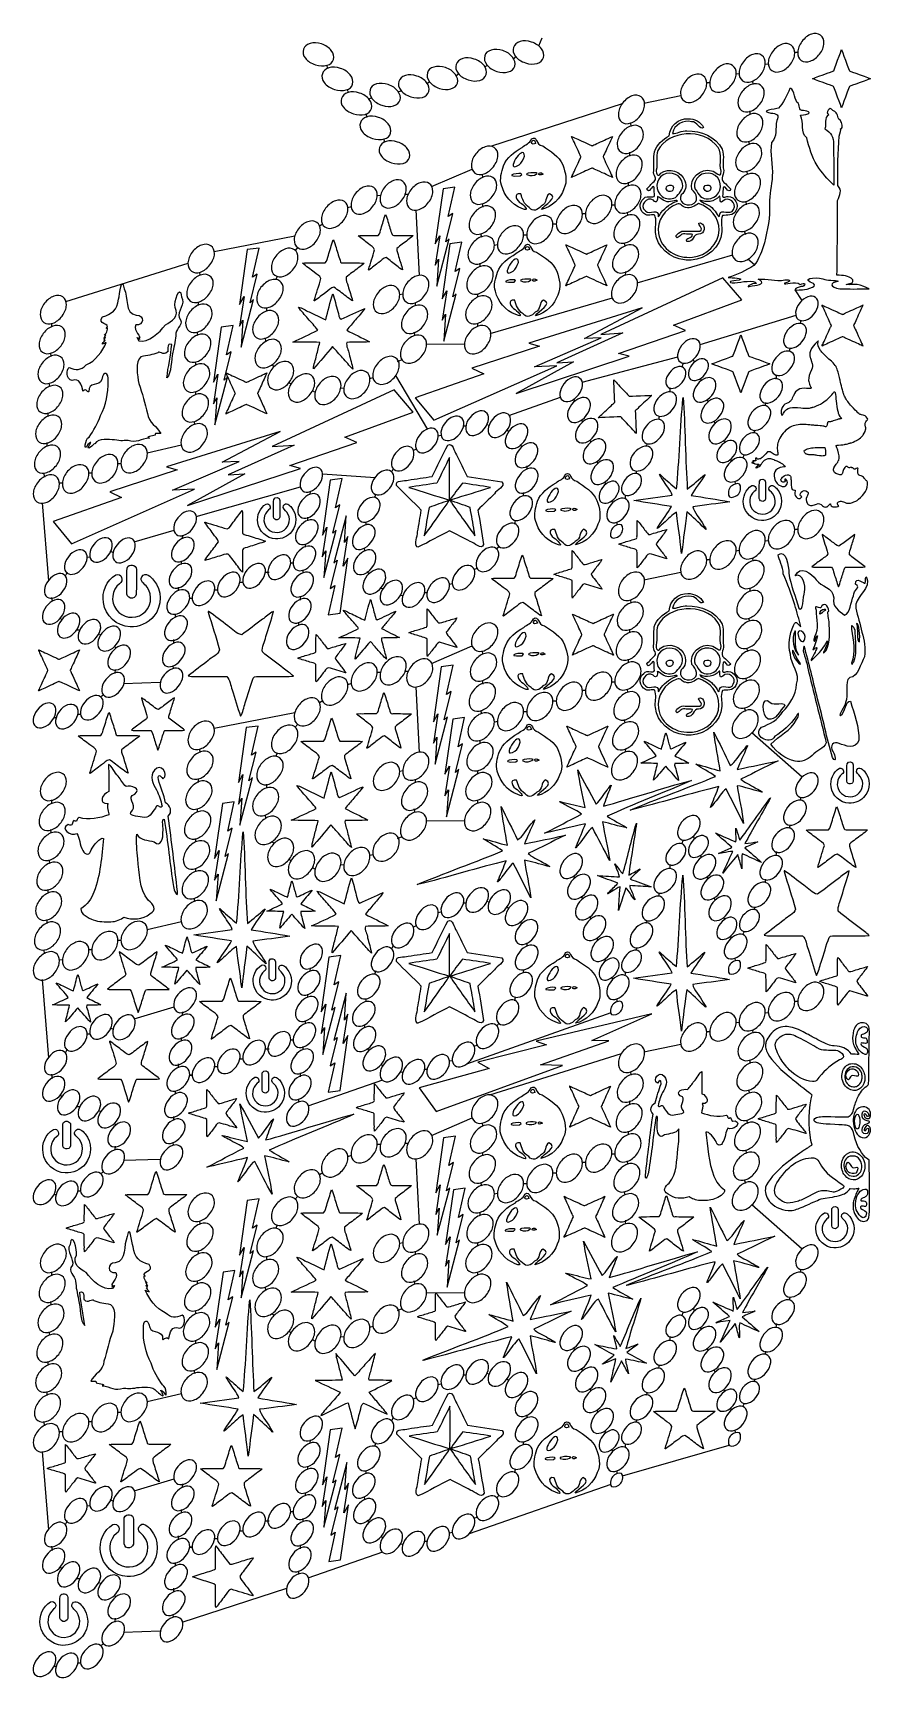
# Model space of a CAD drawing. Extents: x 0 to 11.4, y 1.1 to 23.5.
import ezdxf

# ---------------------------------------------------------------- set-up
doc = ezdxf.new("R2010")
doc.units = 0
doc.layers.add('White_Bulbs', color=7, linetype='CONTINUOUS')

msp = doc.modelspace()

# ---------------------------------------------------------------- linework, layer by layer
at = {"layer": 'White_Bulbs', "color": 7}
for points in [[(3.776808, 23.360425)], [(6.63885, 23.386246)], [(10.779352, 23.362609)], [(5.857468, 23.155136)], [(6.246176, 23.270105)], [(9.980974, 23.086278)], [(10.38219, 23.225145)], [(4.034442, 23.028366)], [(5.076087, 22.924027)], [(5.464794, 23.038995)], [(9.583811, 22.948814)], [(4.294706, 22.692917)], [(4.683413, 22.807885)], [(9.182596, 22.809948)], [(9.96513, 22.681226)], [(8.33534, 22.524855)], [(10.9664, 22.628849)], [(4.552341, 22.360857)], [(9.949125, 22.27204)], [(4.812603, 22.025409)], [(6.850057, 21.999322)], [(8.319334, 22.115669)], [(6.337368, 21.833328)], [(6.698939, 21.824939)], [(9.93328, 21.866988)], [(6.857515, 21.578041)], [(6.954348, 21.580804)], [(7.759626, 21.599714)], [(8.303489, 21.710617)], [(4.692253, 21.288393)], [(5.087314, 21.372125)], [(5.449964, 21.342709)], [(5.483262, 20.633141), (5.544424, 20.741569), (5.482941, 20.339031), (5.529728, 20.420886), (5.503605, 20.05425), (5.673566, 20.700488), (5.627222, 20.658179), (5.723357, 21.04528), (5.661473, 21.004819), (5.751534, 21.402928), (5.589357, 21.381088)], [(6.321362, 21.424142)], [(8.287484, 21.30143)], [(8.649938, 21.352984)], [(9.159724, 21.358037)], [(9.917274, 21.457802)], [(4.292989, 21.097197)], [(6.764223, 21.125652)], [(7.890321, 21.163966)], [(8.755852, 21.262352)], [(8.980118, 21.167615)], [(9.237882, 21.249405)], [(6.305518, 21.019089)], [(7.087891, 20.886234)], [(7.489106, 21.025101)], [(8.271639, 20.896377)], [(8.563485, 21.058035)], [(9.359107, 21.03372)], [(9.901431, 21.052748)], [(3.918052, 20.812491)], [(5.577945, 19.883545), (5.639108, 19.991973), (5.577625, 19.589435), (5.624412, 19.67129), (5.598288, 19.304654), (5.76825, 19.950892), (5.721905, 19.908583), (5.81804, 20.295684), (5.756156, 20.255223), (5.846218, 20.653332), (5.684041, 20.631492)], [(6.686674, 20.747367)], [(8.91185, 20.66235)], [(9.885424, 20.643562)], [(2.474655, 20.496387)], [(2.816344, 19.80464), (2.877507, 19.913068), (2.816024, 19.51053), (2.862811, 19.592385), (2.836688, 19.225749), (3.006649, 19.871987), (2.960305, 19.829678), (3.05644, 20.216779), (2.994555, 20.176318), (3.084617, 20.574427), (2.92244, 20.552587)], [(3.611535, 20.437304)], [(6.289512, 20.609904)], [(6.76742, 20.552836)], [(8.255633, 20.487191)], [(8.880905, 20.411612)], [(8.988731, 20.450771)], [(6.273667, 20.20485)], [(7.73869, 19.398378), (8.0401, 19.416866), (7.139509, 19.011116), (7.367861, 19.023824), (6.586999, 18.593438), (8.126797, 19.099759), (7.979537, 19.138309), (8.894405, 19.453148), (8.730413, 19.525774), (9.65968, 19.867498), (9.401316, 20.168873)], [(6.616302, 20.378452)], [(2.458651, 20.087201)], [(3.411046, 20.013193)], [(5.396277, 20.072417)], [(6.774877, 20.131554)], [(6.87171, 20.134317)], [(7.682642, 20.124146)], [(8.23979, 20.082139)], [(0.457245, 19.798131)], [(4.999115, 19.934953)], [(7.139478, 18.971649), (6.837804, 18.95814), (7.744971, 19.348964), (7.51644, 19.34003), (8.304301, 19.757464), (6.756353, 19.276635), (6.902957, 19.235659), (5.983016, 18.935968), (6.145787, 18.860644), (5.211004, 18.534308), (5.464357, 18.228709)], [(6.257661, 19.795664)], [(10.70131, 19.804783)], [(2.442806, 19.682148)], [(2.461282, 18.747315), (2.522444, 18.855743), (2.460961, 18.453205), (2.507748, 18.53506), (2.481624, 18.168424), (2.651586, 18.814662), (2.605242, 18.772353), (2.701377, 19.159454), (2.639493, 19.118993), (2.729554, 19.517102), (2.567377, 19.495262)], [(3.35046, 19.588577)], [(5.380434, 19.667364)], [(6.681585, 19.679166)], [(0.441239, 19.388945)], [(2.4268, 19.272962)], [(6.241818, 19.390612)], [(10.540491, 19.433077)], [(11.172593, 19.302961)], [(3.387139, 19.197626)], [(4.221055, 19.077532)], [(5.364428, 19.258178)], [(9.092759, 19.224718)], [(10.379355, 19.057749)], [(0.425395, 18.983892)], [(2.410957, 18.867909)], [(3.555282, 18.897026)], [(4.993381, 18.970741)], [(8.898672, 18.85909)], [(9.205305, 18.964978)], [(3.259916, 17.87126), (3.561326, 17.889747), (2.660734, 17.483998), (2.889086, 17.496705), (2.108225, 17.06632), (3.648023, 17.572641), (3.500762, 17.611191), (4.415631, 17.926029), (4.251638, 17.998655), (5.180906, 18.340381), (4.922542, 18.641756)], [(3.840619, 18.730765)], [(4.199056, 18.695813)], [(4.593955, 18.775412)], [(7.489258, 18.702607)], [(9.306769, 18.694385)], [(9.594156, 18.745156)], [(10.214734, 18.681217)], [(0.409389, 18.574707)], [(2.394951, 18.458724)], [(3.050758, 18.379128)], [(7.596743, 18.423553)], [(8.773013, 18.503039)], [(9.413938, 18.411709)], [(0.393545, 18.169654)], [(5.871778, 18.172155)], [(6.209152, 18.242989)], [(6.510759, 18.213646)], [(8.116676, 18.162553)], [(10.054546, 18.316755)], [(2.203727, 17.288739), (1.902053, 17.275231), (2.80922, 17.666055), (2.580689, 17.65712), (3.36855, 18.074554), (1.820603, 17.593725), (1.967206, 17.552749), (1.047265, 17.253058), (1.210037, 17.177735), (0.275253, 16.851399), (0.528607, 16.545799)], [(2.379106, 18.053671)], [(5.522711, 18.005943)], [(6.744606, 18.066055)], [(7.700427, 18.139674)], [(8.608393, 18.126508)], [(9.517937, 18.131451)], [(9.901327, 17.9547)], [(0.377539, 17.760468)], [(0.754228, 17.855054)], [(1.561288, 17.770612)], [(5.193628, 17.758808)], [(6.880914, 17.807493)], [(7.807595, 17.856998)], [(8.448205, 17.762046)], [(9.594692, 17.848812)], [(10.5288, 17.826795)], [(0.76291, 17.494281)], [(1.160072, 17.631745)], [(7.911594, 17.576733)], [(9.732578, 17.608361)], [(0.361695, 17.355416)], [(3.944656, 16.664227), (4.005819, 16.772655), (3.944336, 16.370117), (3.991122, 16.451972), (3.964999, 16.085337), (4.13496, 16.731575), (4.088615, 16.689265), (4.184751, 17.076366), (4.122867, 17.035905), (4.212929, 17.434015), (4.050751, 17.412175)], [(3.948187, 17.472759)], [(4.918428, 17.431916)], [(5.678913, 17.431185)], [(6.884508, 17.460947)], [(7.162599, 17.256729)], [(7.313717, 17.431113)], [(7.98835, 17.294094)], [(8.294985, 17.39999)], [(9.64492, 17.300562)], [(3.916936, 17.11418)], [(4.730679, 17.06145)], [(5.718355, 17.152373)], [(6.807959, 17.086724)], [(8.126237, 17.05365)], [(9.931915, 17.124874)], [(2.230343, 16.879544)], [(3.312383, 16.874669)], [(4.29151, 16.350133), (4.230348, 16.241705), (4.29183, 16.644243), (4.245044, 16.562388), (4.271167, 16.929024), (4.101206, 16.282786), (4.14755, 16.325095), (4.051416, 15.937994), (4.113299, 15.978455), (4.023238, 15.580345), (4.185415, 15.602186)], [(5.578484, 16.998718)], [(7.321174, 17.009831)], [(7.418008, 17.012595)], [(9.927757, 16.863343)], [(10.779352, 16.868991)], [(3.308222, 16.613137)], [(3.886001, 16.759222)], [(4.664583, 16.690837)], [(6.014544, 16.718277)], [(6.623378, 16.713839)], [(8.038579, 16.745852)], [(9.980974, 16.59266)], [(10.382191, 16.731526)], [(1.081674, 16.514497)], [(1.395629, 16.510497)], [(2.199091, 16.520965)], [(3.854751, 16.400643)], [(6.348179, 16.386946)], [(7.227882, 16.557443)], [(9.583811, 16.455196)], [(0.739577, 16.350694)], [(2.168155, 16.166008)], [(3.168308, 16.163596)], [(3.513271, 16.282721)], [(4.675146, 16.346697)], [(6.022265, 16.137393)], [(9.182596, 16.31633)], [(9.96513, 16.187607)], [(0.464692, 16.027423)], [(2.478384, 15.925349)], [(2.823346, 16.044472)], [(3.823814, 16.045684)], [(4.807654, 16.08331)], [(5.038018, 15.934515)], [(5.676368, 15.968763)], [(8.33534, 16.031236)], [(1.330435, 15.806061)], [(2.136905, 15.807427)], [(3.792563, 15.687106)], [(5.342793, 15.902754)], [(9.949125, 15.778421)], [(0.437241, 15.673669)], [(0.640688, 15.487474)], [(6.875596, 15.46332)], [(8.319334, 15.62205)], [(10.722794, 15.586188)], [(0.923938, 15.402611)], [(1.19642, 15.310516)], [(1.32422, 15.415463)], [(2.10597, 15.45247)], [(3.761628, 15.332148)], [(6.337368, 15.339709)], [(6.724478, 15.288936)], [(9.93328, 15.373369)], [(10.518299, 15.250715)], [(1.332726, 15.051954)], [(2.07472, 15.09389)], [(4.706765, 15.095103)], [(6.883053, 15.042039)], [(6.979886, 15.044802)], [(7.772456, 15.094385)], [(8.303489, 15.216998)], [(11.263672, 15.210987)], [(4.692252, 14.794773)], [(5.087314, 14.878507)], [(5.449964, 14.84909)], [(5.459591, 14.123492), (5.520753, 14.231919), (5.45927, 13.829381), (5.506057, 13.911237), (5.479934, 13.5446), (5.649895, 14.190839), (5.603551, 14.148529), (5.699686, 14.53563), (5.637802, 14.49517), (5.727863, 14.893279), (5.565687, 14.871439)], [(6.321361, 14.930523)], [(8.287484, 14.807811)], [(8.648714, 14.885063)], [(8.754627, 14.794431)], [(9.158499, 14.890116)], [(9.917274, 14.964183)], [(10.461016, 14.912293)], [(10.639994, 14.984202)], [(11.18562, 14.939245)], [(0.497447, 14.606806)], [(1.249524, 14.678948)], [(2.043784, 14.738933)], [(4.292989, 14.603579)], [(6.789761, 14.589651)], [(7.890321, 14.670347)], [(8.562261, 14.590117)], [(8.978893, 14.699694)], [(9.236658, 14.781484)], [(9.357882, 14.565799)], [(0.958795, 14.367772)], [(6.305518, 14.52547)], [(7.087891, 14.392615)], [(7.489106, 14.531482)], [(8.271639, 14.402758)], [(9.901431, 14.55913)], [(0.314447, 14.264704)], [(0.617001, 14.246228)], [(3.918051, 14.318872)], [(5.615771, 13.408668), (5.676933, 13.517097), (5.615451, 13.114559), (5.662237, 13.196413), (5.636114, 12.829777), (5.806075, 13.476016), (5.759731, 13.433706), (5.855866, 13.820808), (5.793982, 13.780347), (5.884044, 14.178456), (5.721866, 14.156616)], [(6.289512, 14.116284)], [(6.686674, 14.253747)], [(8.910625, 14.19443)], [(9.885424, 14.149944)], [(10.022216, 14.160074)], [(2.474656, 14.002768)], [(2.800565, 13.294991), (2.861726, 13.403419), (2.800243, 13.000881), (2.847031, 13.082735), (2.820907, 12.7161), (2.990868, 13.362338), (2.944524, 13.320029), (3.040659, 13.70713), (2.978776, 13.666669), (3.068836, 14.064778), (2.90666, 14.042938)], [(3.611535, 13.943685)], [(6.792957, 14.016834)], [(8.255633, 13.993572)], [(8.87968, 13.943692)], [(8.987507, 13.98285)], [(6.273667, 13.711231)], [(6.64184, 13.84245)], [(2.45865, 13.593582)], [(3.411046, 13.519574)], [(5.396277, 13.578797)], [(6.800415, 13.595552)], [(6.897249, 13.598315)], [(7.695472, 13.567493)], [(8.23979, 13.588519)], [(10.387954, 13.587252)], [(0.457245, 13.304513)], [(4.999115, 13.441334)], [(6.257661, 13.302046)], [(8.710363, 13.421004)], [(10.701311, 13.311164)], [(11.12517, 13.275567)], [(2.442806, 13.18853)], [(2.477062, 12.261338), (2.538225, 12.369765), (2.476742, 11.967227), (2.523529, 12.049082), (2.497405, 11.682447), (2.667366, 12.328685), (2.621022, 12.286376), (2.717157, 12.673476), (2.655274, 12.633015), (2.745335, 13.031125), (2.583157, 13.009285)], [(3.35046, 13.094958)], [(5.380433, 13.173745)], [(6.707123, 13.143164)], [(11.121012, 13.014036)], [(0.441239, 12.895326)], [(2.4268, 12.779343)], [(6.241818, 12.896993)], [(10.540491, 12.939458)], [(3.387139, 12.704008)], [(4.198877, 12.564555)], [(5.364427, 12.764559)], [(9.092759, 12.731099)], [(10.379356, 12.56413)], [(0.425395, 12.490273)], [(2.410957, 12.37429)], [(3.555281, 12.403408)], [(4.993381, 12.477122)], [(8.898672, 12.365471)], [(9.205305, 12.471359)], [(3.840619, 12.237146)], [(4.199056, 12.202194)], [(4.593955, 12.281792)], [(7.489258, 12.208988)], [(9.306769, 12.200765)], [(10.214734, 12.187598)], [(0.409389, 12.081088)], [(2.394951, 11.965104)], [(7.596743, 11.929934)], [(8.773013, 12.00942)], [(9.413938, 11.91809)], [(0.393545, 11.676035)], [(5.871778, 11.678535)], [(6.209152, 11.74937)], [(6.510759, 11.720028)], [(10.054546, 11.823136)], [(2.379106, 11.560051)], [(5.522711, 11.512324)], [(6.744606, 11.572436)], [(7.700427, 11.646055)], [(8.608393, 11.632889)], [(9.517937, 11.637833)], [(9.901327, 11.461081)], [(0.377539, 11.266849)], [(1.062281, 11.399934)], [(1.561288, 11.276993)], [(3.614881, 11.405103)], [(5.193628, 11.26519)], [(6.880914, 11.313874)], [(7.807595, 11.363379)], [(8.448205, 11.268425)], [(9.594692, 11.355192)], [(0.76291, 11.000662)], [(1.160073, 11.138127)], [(3.948187, 10.97914)], [(4.474612, 11.125246)], [(7.911596, 11.083122)], [(9.732578, 11.114742)], [(0.361695, 10.861797)], [(3.928875, 10.170359), (3.990038, 10.278787), (3.928555, 9.876249), (3.975341, 9.958104), (3.949219, 9.591468), (4.119179, 10.237706), (4.072835, 10.195397), (4.16897, 10.582498), (4.107086, 10.542038), (4.197148, 10.940147), (4.03497, 10.918306)], [(4.918428, 10.938297)], [(5.678913, 10.947866)], [(6.884508, 10.967328)], [(7.313717, 10.915873)], [(7.988351, 10.800483)], [(8.294985, 10.906372)], [(9.64492, 10.806943)], [(2.18595, 10.642286)], [(3.251843, 10.594711)], [(3.916936, 10.620562)], [(4.73068, 10.567832)], [(5.718356, 10.669053)], [(6.807959, 10.593105)], [(7.162599, 10.74149)], [(8.126238, 10.560031)], [(2.230343, 10.385926)], [(3.247682, 10.333179)], [(4.29151, 9.848374), (4.230348, 9.739946), (4.291831, 10.142484), (4.245044, 10.060629), (4.271167, 10.427266), (4.101206, 9.781027), (4.14755, 9.823337), (4.051415, 9.436235), (4.113299, 9.476696), (4.023238, 9.078587), (4.185415, 9.100427)], [(5.578484, 10.5154)], [(7.321174, 10.494592)], [(7.418008, 10.497355)], [(10.779351, 10.441811)], [(0.697589, 10.129045)], [(3.886001, 10.265603)], [(4.664584, 10.197219)], [(7.217537, 9.441856), (6.915653, 9.44931), (7.847749, 9.776252), (7.619149, 9.783194), (8.434072, 10.144958), (6.856496, 9.772689), (6.999903, 9.72164), (6.061386, 9.486499), (6.218539, 9.400064), (5.263368, 9.139373), (5.494909, 8.816932)], [(6.014544, 10.234959)], [(6.623378, 10.22022)], [(8.038579, 10.252233)], [(9.980973, 10.16548)], [(10.382189, 10.304347)], [(1.081674, 10.020878)], [(1.395628, 10.016878)], [(2.199091, 10.027346)], [(3.854751, 9.907023)], [(6.348179, 9.893328)], [(7.227883, 10.042204)], [(9.182594, 9.88915)], [(9.58381, 10.028016)], [(11.368028, 9.900301)], [(11.396921, 9.949594)], [(0.739577, 9.857075)], [(2.168156, 9.672389)], [(3.168309, 9.669978)], [(3.513271, 9.789102)], [(4.675146, 9.853078)], [(6.022265, 9.643775)], [(9.965128, 9.760428)], [(0.464692, 9.533804)], [(2.478384, 9.43173)], [(2.823345, 9.550853)], [(3.823815, 9.552066)], [(4.807654, 9.58969)], [(5.038018, 9.440896)], [(5.676367, 9.475145)], [(8.335338, 9.604057)], [(11.038653, 9.543386)], [(2.136905, 9.313808)], [(3.792564, 9.193487)], [(5.342793, 9.409136)], [(8.319331, 9.19487)], [(9.949123, 9.351242)], [(11.246916, 9.299876)], [(11.294552, 9.33252)], [(11.335336, 9.237946)], [(0.437241, 9.180049)], [(0.640689, 8.993855)], [(3.157302, 9.066992)], [(6.842167, 9.07471)], [(0.923938, 8.908992)], [(1.196419, 8.816897)], [(2.10597, 8.95885)], [(3.153146, 8.80546)], [(3.761628, 8.838528)], [(6.337366, 8.912529)], [(6.691049, 8.900326)], [(8.303486, 8.789818)], [(9.933279, 8.946189)], [(11.414066, 8.800047)], [(1.332727, 8.558336)], [(2.074719, 8.600272)], [(6.849624, 8.653428)], [(6.946457, 8.656191)], [(7.733963, 8.666042)], [(9.917272, 8.537003)], [(11.266328, 8.636353)], [(0.447513, 8.305)], [(4.692251, 8.367595)], [(5.087312, 8.451327)], [(5.449962, 8.421911)], [(5.491153, 7.708528), (5.552314, 7.816956), (5.490831, 7.414418), (5.537619, 7.496273), (5.511495, 7.129638), (5.681456, 7.775876), (5.635112, 7.733566), (5.731247, 8.120667), (5.669364, 8.080206), (5.759424, 8.478315), (5.597248, 8.456475)], [(6.321359, 8.503343)], [(8.287482, 8.380631)], [(1.249524, 8.185329)], [(2.043785, 8.245314)], [(4.292986, 8.176399)], [(6.305516, 8.09829)], [(6.756332, 8.20104)], [(7.489104, 8.104302)], [(7.890319, 8.243168)], [(9.901429, 8.13195)], [(11.294089, 8.102512)], [(0.442316, 7.978382)], [(0.958795, 7.874153)], [(3.918049, 7.891692)], [(7.087889, 7.965435)], [(8.271637, 7.975579)], [(11.237432, 8.018248)], [(11.331684, 8.018936)], [(0.314446, 7.771085)], [(0.617002, 7.75261)], [(2.816345, 6.856356), (2.877507, 6.964784), (2.816024, 6.562246), (2.862811, 6.6441), (2.836688, 6.277465), (3.006649, 6.923703), (2.960304, 6.881394), (3.05644, 7.268495), (2.994556, 7.228034), (3.084617, 7.626143), (2.92244, 7.604304)], [(5.623661, 7.001596), (5.684823, 7.110024), (5.62334, 6.707486), (5.670128, 6.78934), (5.644005, 6.422705), (5.813965, 7.068943), (5.767621, 7.026634), (5.863756, 7.413735), (5.801873, 7.373274), (5.891933, 7.771384), (5.729757, 7.749543)], [(6.28951, 7.689105)], [(6.686671, 7.826568)], [(6.759529, 7.628224)], [(9.885423, 7.722764)], [(11.035289, 7.772734)], [(11.35908, 7.664298)], [(2.474654, 7.575589)], [(3.611533, 7.516506)], [(6.608411, 7.45384)], [(8.255631, 7.566393)], [(9.091838, 7.603107)], [(6.273665, 7.284051)], [(6.766987, 7.206941)], [(6.86382, 7.209704)], [(10.919878, 7.219324)], [(2.458648, 7.166402)], [(3.411044, 7.092394)], [(4.999113, 7.014154)], [(5.396275, 7.151618)], [(7.656981, 7.164812)], [(8.239787, 7.161341)], [(10.915722, 6.957792)], [(0.457243, 6.877333)], [(2.442804, 6.76135)], [(5.380431, 6.746565)], [(6.257659, 6.874866)], [(6.673694, 6.754554)], [(10.701309, 6.883984)], [(2.484953, 5.877936), (2.546115, 5.986364), (2.484632, 5.583826), (2.531419, 5.665681), (2.505296, 5.299046), (2.675257, 5.945283), (2.628912, 5.902973), (2.725048, 6.290075), (2.663164, 6.249614), (2.753225, 6.647723), (2.591048, 6.625883)], [(3.350458, 6.667778)], [(10.540489, 6.512279)], [(0.441236, 6.468147)], [(2.426798, 6.352163)], [(3.387137, 6.276828)], [(5.364426, 6.337378)], [(6.241816, 6.469813)], [(9.092756, 6.30392)], [(0.425393, 6.063094)], [(4.198603, 6.1401)], [(4.993379, 6.049942)], [(10.379354, 6.13695)], [(2.410954, 5.947111)], [(3.555279, 5.976228)], [(4.593952, 5.854614)], [(8.898671, 5.938291)], [(9.205302, 6.04418)], [(0.409387, 5.653908)], [(3.840617, 5.809966)], [(4.199053, 5.775015)], [(7.489256, 5.781808)], [(9.306767, 5.773585)], [(10.214732, 5.760419)], [(2.394949, 5.537925)], [(7.596741, 5.502754)], [(8.77301, 5.58224)], [(9.413936, 5.49091)], [(10.054545, 5.395956)], [(0.393542, 5.248855)], [(4.525934, 5.367745)], [(5.871776, 5.251355)], [(6.209149, 5.32219)], [(6.510756, 5.292848)], [(7.700425, 5.218876)], [(8.608391, 5.205709)], [(9.517935, 5.210652)], [(1.777693, 4.948639)], [(2.379104, 5.132873)], [(5.522709, 5.085145)], [(6.744604, 5.145256)], [(7.807593, 4.936199)], [(9.901323, 5.033902)], [(0.377537, 4.839669)], [(1.160071, 4.710947)], [(1.561286, 4.849813)], [(5.193626, 4.83801)], [(6.880911, 4.886695)], [(8.448203, 4.841247)], [(9.594689, 4.928013)], [(0.762907, 4.573483)], [(3.944656, 3.731725), (4.005818, 3.840152), (3.944336, 3.437614), (3.991122, 3.51947), (3.964999, 3.152833), (4.134961, 3.799072), (4.088616, 3.756762), (4.184751, 4.143863), (4.122867, 4.103402), (4.212928, 4.501512), (4.050751, 4.479672)], [(3.948185, 4.55196)], [(4.918426, 4.511117)], [(5.684765, 4.511364)], [(6.884506, 4.540147)], [(7.305826, 4.516691)], [(7.911594, 4.655942)], [(9.732575, 4.687562)], [(0.361693, 4.434617)], [(7.154709, 4.342308)], [(7.988348, 4.373303)], [(8.294983, 4.479191)], [(9.644919, 4.379763)], [(3.916934, 4.193381)], [(4.299401, 3.457082), (4.238238, 3.348654), (4.299722, 3.751193), (4.252934, 3.669338), (4.279057, 4.035973), (4.109097, 3.389735), (4.155441, 3.432044), (4.059306, 3.044943), (4.121189, 3.085404), (4.031128, 2.687295), (4.193306, 2.709135)], [(4.730678, 4.140652)], [(5.584336, 4.078897)], [(5.724207, 4.232549)], [(6.807957, 4.165926)], [(7.313284, 4.09541)], [(7.410117, 4.098173)], [(8.126235, 4.132852)], [(2.230341, 3.958746)], [(3.885999, 3.838424)], [(8.038576, 3.825053)], [(1.081671, 3.593699)], [(1.395626, 3.589699)], [(2.199089, 3.600166)], [(4.664582, 3.77004)], [(6.020396, 3.798457)], [(6.623375, 3.79304)], [(7.219992, 3.643022)], [(0.739575, 3.429895)], [(3.513269, 3.361923)], [(3.854748, 3.479844)], [(4.675144, 3.425898)], [(6.348177, 3.466148)], [(2.168153, 3.245209)], [(3.168307, 3.242798)], [(4.807651, 3.162511)], [(6.022263, 3.216595)], [(0.464689, 3.106624)], [(2.478381, 3.00455)], [(2.823343, 3.123674)], [(3.823811, 3.124886)], [(5.038016, 3.013717)], [(5.342791, 2.981956)], [(5.676365, 3.047965)], [(0.437239, 2.75287)], [(1.291868, 2.872599)], [(2.136903, 2.886628)], [(3.792562, 2.766307)], [(0.640687, 2.566676)], [(0.923936, 2.481812)], [(1.285653, 2.482002)], [(2.105968, 2.531671)], [(1.196417, 2.389718)], [(3.761626, 2.41135)], [(1.332725, 2.131156)], [(2.074717, 2.173092)], [(0.409022, 1.871438)], [(2.043782, 1.818134)], [(1.249522, 1.758149)], [(0.403824, 1.544821)], [(0.958793, 1.446973)], [(0.314444, 1.343905)], [(0.617, 1.32543)]]:
    msp.add_lwpolyline(points, close=True, dxfattribs=at)
for points in [[(6.937475, 23.433154), (6.892191, 23.321973)], [(6.544293, 23.151645), (6.586121, 23.181989), (6.586121, 23.181989), (6.585056, 23.179831)], [(9.972685, 23.078759), (10.022039, 23.083865)], [(10.379434, 23.240441), (10.427086, 23.240441)], [(4.02084, 23.020847), (4.005549, 23.06598)], [(5.763439, 22.921227), (5.804203, 22.949414)], [(6.154113, 23.041012), (6.198673, 23.063297)], [(9.574446, 22.946009), (9.627204, 22.951115)], [(4.304487, 22.687479), (4.283814, 22.732586)], [(4.973382, 22.702067), (5.020672, 22.716292)], [(5.372167, 22.813819), (5.40539, 22.843044)], [(8.326972, 22.54776), (8.830727, 22.651577)], [(9.177909, 22.826875), (9.225562, 22.826875)], [(9.805902, 22.849), (9.811007, 22.803048)], [(4.575609, 22.603237), (4.617492, 22.622818)], [(6.254436, 21.967404), (8.034415, 22.54278)], [(9.771864, 22.44054), (9.770162, 22.391184)], [(4.558002, 22.352887), (4.536237, 22.401219)], [(8.151679, 22.229502), (8.146573, 22.278857)], [(4.798075, 22.015539), (4.782785, 22.060672)], [(9.74974, 22.026974), (9.766758, 21.986129)], [(8.132958, 21.826147), (8.132958, 21.878907)], [(5.433785, 21.41088), (5.988596, 21.649148)], [(6.124746, 21.581072), (6.12815, 21.53512)], [(6.563324, 21.554329), (6.640282, 21.557448)], [(9.725913, 21.621917), (9.739528, 21.574264)], [(4.737718, 21.288342), (4.688363, 21.284939)], [(5.115534, 21.301957), (5.066179, 21.301957)], [(8.117641, 21.417687), (8.117641, 21.468745)], [(4.341181, 21.136872), (4.288422, 21.119852)], [(5.268703, 20.199116), (5.222752, 21.092622)], [(6.121342, 21.179419), (6.131553, 21.130064)], [(7.886186, 21.160698), (7.930435, 21.160698)], [(8.105728, 21.016036), (8.102325, 21.061986)], [(9.714, 21.213457), (9.720807, 21.164102)], [(3.94975, 20.900304), (3.907203, 20.873074)], [(7.084603, 20.902006), (7.137361, 20.902006)], [(7.482842, 21.044967), (7.532196, 21.044967)], [(2.469119, 20.527585), (3.571933, 20.740325)], [(6.10092, 20.772661), (6.114535, 20.723305)], [(6.284722, 20.612681), (6.330673, 20.622892)], [(6.682961, 20.753939), (6.732315, 20.755641)], [(8.071691, 20.602469), (8.061479, 20.646719)], [(9.693578, 20.808401), (9.708894, 20.759046), (9.708894, 20.759046), (9.707192, 20.760748)], [(3.609374, 20.583748), (3.571933, 20.537796)], [(9.535303, 20.478229), (8.231667, 20.095298)], [(9.834028, 20.34567), (9.743259, 20.424236)], [(0.448993, 19.846819), (2.118532, 20.367605)], [(2.269999, 20.246769), (2.276807, 20.199116)], [(3.328565, 20.192307), (3.311546, 20.141249)], [(4.577302, 20.274376), (4.575013, 20.275084), (4.575152, 20.278866), (4.575134, 20.278883)], [(6.090708, 20.365903), (6.09241, 20.318249)], [(8.076796, 20.200817), (8.078498, 20.253577)], [(4.994701, 19.942126), (5.045757, 19.952337)], [(6.061777, 19.952337), (6.056671, 19.901279)], [(6.480687, 20.107842), (6.557644, 20.110962)], [(10.485, 19.860659), (10.388391, 20.006464)], [(10.442798, 20.003264), (10.486462, 20.006271)], [(2.251278, 19.841713), (2.252981, 19.790655), (2.254682, 19.792357)], [(3.182204, 19.765126), (3.183906, 19.710665)], [(3.837447, 19.856281), (3.834875, 19.857059), (3.835011, 19.86119), (3.835011, 19.861193)], [(5.207435, 19.829799), (5.210839, 19.78555)], [(6.231797, 19.411287), (7.896719, 19.893788)], [(0.253277, 19.550685), (0.253277, 19.499627)], [(6.060075, 19.548982), (6.058373, 19.504732)], [(10.396985, 19.653188), (9.089324, 19.255012)], [(10.461949, 19.544214), (10.468236, 19.590319)], [(2.239365, 19.433253), (2.239365, 19.385599)], [(3.160079, 19.349858), (3.173695, 19.297099)], [(5.207435, 19.378792), (5.197224, 19.428147)], [(5.360604, 19.264762), (5.884781, 19.271569)], [(10.65929, 19.268566), (10.659404, 19.268606)], [(0.241364, 19.14733), (0.244768, 19.097975)], [(4.969172, 19.026494), (5.03044, 19.053725)], [(8.785461, 19.08736), (7.479896, 18.741576)], [(8.992926, 19.058021), (9.018073, 19.020298)], [(10.304778, 19.16909), (10.323638, 19.2131)], [(2.210434, 19.024793), (2.222346, 18.980543), (2.222346, 18.980543)], [(3.257086, 18.990754), (3.284317, 18.953311)], [(4.942801, 18.840167), (5.378959, 18.104337)], [(8.842042, 18.953237), (8.865094, 19.007725)], [(10.130842, 18.789776), (10.139224, 18.848454)], [(0.21924, 18.733764), (0.226047, 18.687812)], [(2.217241, 18.621438), (2.217241, 18.573784)], [(3.486839, 18.747379), (3.519175, 18.720149)], [(3.80509, 18.635053), (3.847637, 18.609525)], [(4.189714, 18.665688), (4.242472, 18.670794)], [(4.589654, 18.798437), (4.635605, 18.81035)], [(8.68068, 18.611644), (8.691158, 18.670323)], [(9.09142, 18.796062), (9.11028, 18.766723)], [(6.48658, 18.293105), (7.190705, 18.542489)], [(7.36464, 18.519436), (7.385596, 18.485906)], [(8.858567, 18.5214), (8.860452, 18.539578), (8.862169, 18.540694)], [(9.181531, 18.511053), (9.200391, 18.477522)], [(9.984149, 18.427227), (9.990436, 18.471235)], [(0.200519, 18.33041), (0.207327, 18.281054)], [(2.195116, 18.211276), (2.20703, 18.168728)], [(6.220438, 18.158982), (6.182717, 18.167365)], [(7.46942, 18.236522), (7.498759, 18.209278)], [(8.529796, 18.238616), (8.540274, 18.284722)], [(9.277929, 18.217661), (9.296789, 18.186225)], [(5.566607, 18.022765), (5.514217, 18.012286)], [(5.901905, 18.146409), (5.859993, 18.146409)], [(6.484484, 18.068869), (6.459337, 18.094017)], [(7.589495, 17.957174), (7.603539, 17.930556)], [(9.409952, 17.955702), (9.428813, 17.922172)], [(9.829075, 18.056294), (9.841648, 18.096112)], [(0.188606, 17.923651), (0.190307, 17.86919)], [(2.024929, 17.889613), (1.556914, 17.782392)], [(5.222928, 17.83625), (5.185206, 17.81739)], [(6.664707, 17.86559), (6.645846, 17.897024)], [(8.362148, 17.873972), (8.374721, 17.913789)], [(9.676095, 17.716797), (9.697051, 17.762902)], [(10.023243, 17.799089), (10.012261, 17.797454), (9.985925, 17.770632)], [(0.146059, 17.511788), (0.156271, 17.455624)], [(0.758734, 17.51349), (0.806386, 17.513489)], [(1.155271, 17.641134), (1.204625, 17.641134)], [(3.946702, 17.500945), (4.665496, 17.448553)], [(4.910681, 17.56591), (4.885535, 17.521901)], [(6.738053, 17.561719), (6.738053, 17.605728)], [(7.687364, 17.6694), (7.697842, 17.639259)], [(8.223837, 17.500944), (8.223837, 17.540761)], [(9.504255, 17.697937), (9.52102, 17.674884)], [(9.897952, 17.599357), (9.911666, 17.606118), (9.922409, 17.624411)], [(0.358793, 17.377336), (0.406447, 17.375634)], [(2.226206, 16.916255), (3.649125, 17.322814)], [(3.779052, 17.21803), (3.781148, 17.264135)], [(7.791387, 17.385015), (7.806814, 17.356344)], [(9.567123, 17.398256), (9.569219, 17.360535)], [(0.125952, 17.104125), (0.214295, 16.040587)], [(4.673878, 17.222221), (4.657113, 17.176117)], [(6.687758, 17.199169), (6.689854, 17.243179)], [(7.883635, 17.129431), (7.9004, 17.10629)], [(8.070858, 17.159351), (8.07924, 17.209647)], [(10.809678, 17.047562), (10.824219, 17.05024), (10.843167, 17.069859)], [(2.3432, 16.837582), (2.343981, 16.840155), (2.348112, 16.84002)], [(3.745523, 16.861768), (3.747618, 16.907872)], [(4.535568, 16.842907), (4.535567, 16.800994)], [(6.568309, 16.815663), (6.576691, 16.868055)], [(7.026984, 16.98612), (7.103942, 16.989239)], [(7.955599, 16.847097), (7.9556, 16.800993)], [(1.37974, 16.570657), (1.926785, 16.733755)], [(2.038913, 16.665797), (2.035515, 16.61483)], [(9.972685, 16.585139), (10.02204, 16.590245)], [(10.379434, 16.746821), (10.427086, 16.746822)], [(10.756123, 16.672212), (10.753897, 16.671567), (10.754023, 16.667979)], [(0.781728, 16.363386), (0.73076, 16.359988)], [(1.097722, 16.424548), (1.053552, 16.444935)], [(3.714088, 16.501314), (3.714089, 16.547419)], [(4.512516, 16.492932), (4.518802, 16.446826)], [(5.255251, 16.504003), (5.244185, 16.501521), (5.237918, 16.503275)], [(6.318931, 16.469879), (6.352461, 16.511793)], [(9.574447, 16.452389), (9.627205, 16.457495)], [(0.465732, 16.159513), (0.43855, 16.105147)], [(2.021924, 16.315816), (2.021924, 16.264847)], [(3.21795, 16.156115), (3.160187, 16.156115)], [(3.547536, 16.281837), (3.51016, 16.281836)], [(3.683447, 16.149319), (3.683447, 16.193492)], [(4.552332, 16.168104), (4.581671, 16.132477)], [(6.010876, 16.197443), (6.054885, 16.212113)], [(8.326971, 16.054145), (8.830726, 16.157962)], [(8.64118, 16.342957), (8.640565, 16.340975), (8.63729, 16.34109), (8.637275, 16.341081)], [(9.177908, 16.33326), (9.225561, 16.33326)], [(9.805902, 16.35538), (9.811007, 16.309428)], [(1.98115, 15.955639), (1.981151, 15.908069)], [(2.5214, 15.914865), (2.467036, 15.914865)], [(2.871374, 16.0202), (2.813611, 16.0202)], [(4.736746, 15.948059), (4.770276, 15.93339)], [(5.671388, 15.99626), (5.717491, 16.004643)], [(7.755861, 15.932364), (7.755246, 15.930383), (7.751971, 15.930497), (7.751956, 15.930488)], [(9.771864, 15.94692), (9.770162, 15.897565)], [(0.255069, 15.816327), (0.265262, 15.758563)], [(2.173816, 15.799267), (2.129808, 15.799267)], [(2.178223, 15.802735), (2.140847, 15.802735)], [(3.646072, 15.77895), (3.646072, 15.833316)], [(5.000793, 15.847468), (5.044801, 15.843276)], [(5.336091, 15.883094), (5.375907, 15.883094)], [(8.151678, 15.735887), (8.146572, 15.785242)], [(0.367196, 15.534303), (0.397776, 15.513914)], [(1.936979, 15.592067), (1.93698, 15.544496)], [(2.393481, 15.62394), (2.389089, 15.622601), (2.389319, 15.615493), (2.389323, 15.615474)], [(3.625685, 15.432366), (3.625686, 15.479936)], [(6.41206, 15.562816), (6.409487, 15.563597), (6.409624, 15.567728), (6.409623, 15.567728)], [(9.74974, 15.533354), (9.766758, 15.492508)], [(0.591451, 15.374602), (0.645815, 15.374602)], [(0.890457, 15.320235), (0.93123, 15.310041)], [(1.916592, 15.242084), (1.916592, 15.187719)], [(8.132957, 15.332531), (8.132957, 15.385291)], [(1.107916, 15.150342), (1.135099, 15.123159)], [(5.433783, 14.917264), (5.988594, 15.155533)], [(5.779932, 15.13684), (5.779318, 15.134859), (5.776042, 15.134974), (5.776027, 15.134964)], [(6.124745, 15.087455), (6.128148, 15.041505)], [(6.588862, 15.018327), (6.665821, 15.021446)], [(9.725913, 15.128298), (9.739529, 15.080644)], [(10.433338, 15.031565), (10.430467, 15.04819), (10.425956, 15.057863)], [(1.121507, 14.834338), (1.114712, 14.779972)], [(1.906399, 14.885306), (1.913194, 14.847929)], [(4.26591, 14.790402), (4.265294, 14.788421), (4.262019, 14.788536), (4.262005, 14.788527)], [(4.737718, 14.794723), (4.688363, 14.79132)], [(5.115534, 14.808339), (5.06618, 14.808338)], [(8.11764, 14.924072), (8.11764, 14.97513)], [(1.233635, 14.644057), (1.736509, 14.661047)], [(4.34118, 14.643253), (4.288421, 14.626236)], [(5.268702, 13.705495), (5.222752, 14.599003)], [(6.121341, 14.685804), (6.131553, 14.636448)], [(7.886185, 14.667082), (7.930434, 14.667083)], [(8.105728, 14.522415), (8.102325, 14.568367)], [(9.714, 14.719837), (9.720808, 14.670482)], [(0.968606, 14.487754), (0.924435, 14.463969)], [(1.482261, 14.448116), (1.480033, 14.447471), (1.480161, 14.44388)], [(3.949748, 14.406689), (3.907201, 14.379459)], [(7.084602, 14.408391), (7.13736, 14.408391)], [(7.482841, 14.551352), (7.532195, 14.551352)], [(0.319627, 14.175149), (0.282251, 14.175148)], [(0.649213, 14.222719), (0.611837, 14.222719)], [(2.469119, 14.033966), (3.571933, 14.246705)], [(6.100918, 14.279046), (6.114533, 14.22969)], [(6.284721, 14.119066), (6.330671, 14.129277)], [(6.682959, 14.260324), (6.732314, 14.262026)], [(8.071691, 14.108849), (8.06148, 14.1531)], [(9.693578, 14.314781), (9.708895, 14.265426), (9.708895, 14.265426), (9.707193, 14.267128)], [(3.609374, 14.09013), (3.571934, 14.044178)], [(10.485001, 13.367038), (9.795546, 13.972685)], [(2.269999, 13.753149), (2.276807, 13.705496)], [(3.328566, 13.698688), (3.311546, 13.647631)], [(4.555124, 13.761399), (4.552836, 13.762107), (4.552975, 13.765889), (4.552957, 13.765907)], [(6.090707, 13.872288), (6.092409, 13.824634)], [(8.076797, 13.707197), (8.078498, 13.759957)], [(4.994701, 13.448506), (5.045756, 13.458719)], [(6.061776, 13.458722), (6.05667, 13.407664)], [(6.506225, 13.57184), (6.583183, 13.57496)], [(0.779381, 13.420035), (0.776808, 13.420816), (0.776945, 13.424947), (0.776944, 13.424947)], [(2.251279, 13.348093), (2.252981, 13.297036), (2.254682, 13.298739)], [(3.182204, 13.271507), (3.183906, 13.217046)], [(3.81527, 13.343304), (3.812697, 13.344083), (3.812834, 13.348213), (3.812833, 13.348217)], [(5.207435, 13.336179), (5.210839, 13.29193)], [(8.956357, 13.320139), (8.974057, 13.324695), (8.975699, 13.323472)], [(0.253277, 13.057066), (0.253277, 13.006008)], [(6.060074, 13.055367), (6.058371, 13.011117)], [(10.043288, 13.077426), (10.049663, 13.085666), (10.05083, 13.085689)], [(10.46195, 13.050593), (10.468237, 13.096698)], [(2.239366, 12.939634), (2.239365, 12.89198)], [(3.160079, 12.856239), (3.173695, 12.80348)], [(5.207435, 12.885172), (5.197224, 12.934527)], [(5.360603, 12.771146), (5.88478, 12.777954)], [(8.157879, 12.923194), (8.140072, 12.91908), (8.13846, 12.920342)], [(0.241365, 12.653712), (0.244768, 12.604356)], [(2.863443, 12.60596), (2.865327, 12.624138), (2.867044, 12.625253)], [(4.969173, 12.532876), (5.03044, 12.560106)], [(8.220597, 12.729065), (8.223641, 12.739028), (8.224725, 12.739463)], [(8.992928, 12.5644), (9.018075, 12.526678)], [(10.304779, 12.675469), (10.323639, 12.719479)], [(2.210434, 12.531174), (2.222346, 12.486924), (2.222346, 12.486924)], [(3.257086, 12.497135), (3.284317, 12.459692)], [(8.842044, 12.459617), (8.865096, 12.514104)], [(10.130843, 12.296155), (10.139225, 12.354833)], [(0.219239, 12.240146), (0.226048, 12.194193)], [(2.217241, 12.127819), (2.217242, 12.080165)], [(3.48684, 12.253761), (3.519175, 12.22653)], [(3.80509, 12.141435), (3.847638, 12.115905)], [(4.189714, 12.172069), (4.242472, 12.177175)], [(4.589655, 12.304818), (4.635606, 12.316731)], [(8.680682, 12.118024), (8.69116, 12.176702)], [(9.091421, 12.302442), (9.110282, 12.273103)], [(10.697515, 12.136932), (10.694943, 12.137714), (10.695078, 12.141845)], [(5.258187, 11.909569), (5.240382, 11.905455), (5.23877, 11.906719)], [(7.364641, 12.025816), (7.385597, 11.992285)], [(8.855382, 12.015732), (8.857266, 12.033911), (8.858984, 12.035026)], [(9.181532, 12.017433), (9.200393, 11.983901)], [(9.98415, 11.933606), (9.990437, 11.977614)], [(10.241042, 12.092087), (10.236649, 12.090752), (10.236881, 12.083645), (10.236884, 12.083626)], [(0.200519, 11.836791), (0.207327, 11.787435)], [(2.195116, 11.717657), (2.207029, 11.675109)], [(5.901906, 11.652788), (5.859993, 11.652788)], [(6.220438, 11.665361), (6.182717, 11.673745)], [(7.469416, 11.742899), (7.498755, 11.715656)], [(8.529798, 11.744996), (8.540276, 11.791101)], [(9.277931, 11.724039), (9.296791, 11.692605)], [(0.188606, 11.430033), (0.190308, 11.375572)], [(5.566608, 11.529144), (5.514218, 11.518665)], [(6.484485, 11.575247), (6.459338, 11.600396)], [(7.582582, 11.470465), (7.603538, 11.436934)], [(9.409954, 11.462081), (9.428814, 11.428551)], [(9.829075, 11.562674), (9.841649, 11.602491)], [(2.024929, 11.395994), (1.556913, 11.288773)], [(5.222928, 11.34263), (5.185207, 11.323769)], [(6.664708, 11.371969), (6.645846, 11.403404)], [(8.362149, 11.380351), (8.374723, 11.420169)], [(9.504256, 11.204315), (9.521021, 11.181264)], [(9.676096, 11.223176), (9.697052, 11.269281)], [(0.146059, 11.018168), (0.15627, 10.962006)], [(0.758734, 11.019871), (0.806386, 11.01987)], [(1.155271, 11.147514), (1.204625, 11.147514)], [(1.177132, 10.989698), (1.174554, 10.988934), (1.174689, 10.984805), (1.174696, 10.984786)], [(4.910682, 11.072289), (4.885535, 11.02828)], [(6.738054, 11.068099), (6.738054, 11.112107)], [(7.687363, 11.185455), (7.697842, 11.145636)], [(8.223839, 11.007324), (8.223839, 11.04714)], [(0.358794, 10.883717), (0.406446, 10.882015)], [(3.779053, 10.724411), (3.781148, 10.770514)], [(7.785856, 10.894158), (7.806813, 10.862723)], [(9.567124, 10.904636), (9.56922, 10.866914)], [(0.125952, 10.610505), (0.214295, 9.546967)], [(4.673879, 10.728602), (4.657113, 10.682497)], [(6.68776, 10.705549), (6.689855, 10.749558)], [(7.882254, 10.64687), (7.89902, 10.615434)], [(8.07086, 10.665731), (8.079242, 10.716027)], [(10.398987, 10.568996), (10.398372, 10.567015), (10.395097, 10.567129), (10.395082, 10.56712)], [(3.745523, 10.368148), (3.747619, 10.414253)], [(4.535568, 10.349287), (4.535568, 10.307373)], [(6.568309, 10.322043), (6.576692, 10.374434)], [(7.026983, 10.47088), (7.103942, 10.473999)], [(7.955601, 10.353477), (7.955601, 10.307372)], [(10.379433, 10.31964), (10.427085, 10.31964)], [(11.374121, 10.389361), (11.373506, 10.38738), (11.370231, 10.387495), (11.370216, 10.387485)], [(1.37974, 10.077037), (1.926785, 10.240136)], [(2.038913, 10.172177), (2.035515, 10.12121)], [(7.873872, 10.160676), (5.90934, 9.459956)], [(9.972684, 10.157958), (10.022039, 10.163063)], [(0.781727, 9.869767), (0.73076, 9.866368)], [(1.097723, 9.930929), (1.053552, 9.951315)], [(3.714088, 10.007694), (3.714089, 10.053799)], [(4.512516, 9.999312), (4.518804, 9.953207)], [(5.255251, 10.020685), (5.244184, 10.018202), (5.237919, 10.019957)], [(6.318932, 9.976258), (6.352462, 10.018171)], [(9.177907, 9.906079), (9.225559, 9.906079)], [(9.574445, 10.025209), (9.627204, 10.030314)], [(9.805901, 9.928198), (9.811006, 9.882247)], [(0.465732, 9.665892), (0.43855, 9.611527)], [(1.048826, 9.77075), (1.046247, 9.769987), (1.046388, 9.765838)], [(2.021924, 9.822196), (2.021924, 9.771227)], [(2.434542, 9.801686), (2.431969, 9.802467), (2.432104, 9.806598), (2.432105, 9.806598)], [(3.21795, 9.662495), (3.160187, 9.662495)], [(3.547536, 9.788217), (3.510161, 9.788217)], [(3.683448, 9.6557), (3.683449, 9.699872)], [(4.552333, 9.674483), (4.581672, 9.638858)], [(6.010877, 9.703823), (6.054885, 9.718492)], [(8.326969, 9.626964), (8.830724, 9.730781)], [(1.981151, 9.46202), (1.981151, 9.41445)], [(2.521401, 9.421245), (2.467036, 9.421245)], [(2.871374, 9.52658), (2.813612, 9.52658)], [(4.736747, 9.45444), (4.770276, 9.43977)], [(5.671388, 9.50264), (5.717491, 9.511022)], [(6.229121, 9.040675), (8.019874, 9.603669)], [(9.771863, 9.519739), (9.770161, 9.470383)], [(11.206537, 9.593616), (11.154927, 9.595402), (11.133526, 9.621171)], [(0.255069, 9.322707), (0.265262, 9.264943)], [(2.173816, 9.305647), (2.129808, 9.305648)], [(2.178223, 9.309115), (2.140847, 9.309115)], [(3.646072, 9.28533), (3.646073, 9.339696)], [(3.749715, 8.890705), (4.768181, 9.244872)], [(5.000793, 9.353848), (5.044801, 9.349656)], [(5.336091, 9.389474), (5.375907, 9.389475)], [(8.151676, 9.308706), (8.14657, 9.358061)], [(0.367196, 9.040682), (0.397777, 9.020296)], [(1.936979, 9.098446), (1.93698, 9.050877)], [(3.625685, 8.938746), (3.625686, 8.986317)], [(9.749739, 9.106173), (9.766758, 9.065327)], [(10.606459, 9.051114), (10.613914, 9.044078), (10.603389, 8.989369)], [(0.591451, 8.880982), (0.645815, 8.880982)], [(0.890457, 8.826616), (0.931231, 8.816422)], [(1.916593, 8.748464), (1.916593, 8.694098)], [(4.353577, 8.773135), (4.371277, 8.777691), (4.372918, 8.776468)], [(8.132955, 8.905351), (8.132955, 8.958111)], [(1.107916, 8.656722), (1.135099, 8.629538)], [(2.777548, 8.593018), (2.776933, 8.591037), (2.773657, 8.591151), (2.773643, 8.591142)], [(5.061414, 8.670004), (5.060799, 8.668023), (5.057524, 8.668138), (5.05751, 8.668128)], [(5.433782, 8.490083), (5.988592, 8.728352)], [(6.124743, 8.660276), (6.128147, 8.614323)], [(6.555434, 8.629717), (6.632392, 8.632836)], [(8.117639, 8.496891), (8.117639, 8.547949)], [(9.725912, 8.701117), (9.739527, 8.653463)], [(10.539318, 8.515888), (10.538703, 8.513906), (10.535428, 8.514024), (10.535414, 8.514011)], [(1.121507, 8.340719), (1.114712, 8.286352)], [(1.906399, 8.391687), (1.913194, 8.35431)], [(4.737715, 8.367543), (4.688361, 8.36414)], [(5.115531, 8.381159), (5.066177, 8.381159)], [(9.713999, 8.292657), (9.720807, 8.243301)], [(1.233635, 8.150437), (1.736509, 8.167427)], [(4.341178, 8.216073), (4.288419, 8.199056)], [(5.268701, 7.278317), (5.222749, 8.171823)], [(6.121339, 8.258622), (6.13155, 8.209267)], [(7.482839, 8.124172), (7.532193, 8.124172)], [(7.886183, 8.239902), (7.930432, 8.239902)], [(8.105726, 8.095234), (8.102323, 8.141186)], [(11.400044, 7.829772), (11.396683, 8.151713), (11.377973, 8.164933)], [(0.968607, 7.994134), (0.924435, 7.970349)], [(3.949746, 7.979508), (3.9072, 7.952277)], [(6.100917, 7.851864), (6.114531, 7.802509)], [(7.0846, 7.981211), (7.137358, 7.98121)], [(9.693577, 7.8876), (9.708894, 7.838244), (9.708894, 7.838244), (9.707192, 7.839946)], [(0.319627, 7.681529), (0.282251, 7.681529)], [(0.649214, 7.729099), (0.611838, 7.7291)], [(3.609372, 7.66295), (3.571931, 7.616999)], [(6.284719, 7.691885), (6.33067, 7.702096)], [(6.682958, 7.833144), (6.732312, 7.834845)], [(8.07169, 7.681668), (8.061478, 7.725918)], [(11.126529, 7.751636), (11.135521, 7.764546), (11.183306, 7.763782)], [(6.090705, 7.445107), (6.092407, 7.397453)], [(10.485, 6.939857), (9.795545, 7.545503)], [(1.420916, 7.171326), (1.418343, 7.172108), (1.418479, 7.176237), (1.418479, 7.176238)], [(2.269997, 7.325971), (2.276805, 7.278317)], [(3.328563, 7.271509), (3.311544, 7.220451)], [(4.55485, 7.336946), (4.552562, 7.337658), (4.552702, 7.341441), (4.552684, 7.341452)], [(6.472796, 7.18323), (6.549754, 7.18635)], [(8.076794, 7.280016), (8.078496, 7.332775)], [(1.109556, 7.027633), (1.108942, 7.025652), (1.105666, 7.025766), (1.105651, 7.025757)], [(4.994699, 7.021327), (5.045754, 7.031538)], [(6.061774, 7.031541), (6.056668, 6.980483)], [(2.251276, 6.920914), (2.252978, 6.869856), (2.25468, 6.871558)], [(3.182202, 6.844328), (3.183904, 6.789866)], [(3.814997, 6.918847), (3.812424, 6.919624), (3.81256, 6.923754), (3.812559, 6.923762)], [(5.207433, 6.909001), (5.210836, 6.864751)], [(8.403735, 6.911054), (8.401447, 6.911762), (8.401582, 6.915545), (8.401567, 6.915562)], [(9.036784, 6.899806), (9.054483, 6.904362), (9.056125, 6.903139)], [(0.253275, 6.629886), (0.253275, 6.578829)], [(2.239362, 6.512454), (2.239363, 6.4648)], [(5.207433, 6.457993), (5.197222, 6.507348)], [(6.060072, 6.628186), (6.058369, 6.583936)], [(10.00881, 6.688881), (10.015184, 6.697121), (10.016352, 6.697141)], [(10.46195, 6.623412), (10.468236, 6.669516)], [(3.160077, 6.429059), (3.173693, 6.3763)], [(5.360601, 6.343966), (5.884779, 6.350773)], [(8.109999, 6.451536), (8.092191, 6.447421), (8.09058, 6.448684)], [(10.304778, 6.248289), (10.323639, 6.292298)], [(0.241361, 6.226532), (0.244766, 6.177176)], [(2.210432, 6.103994), (2.222344, 6.059743), (2.222344, 6.059743)], [(2.953258, 6.228941), (2.955142, 6.247119), (2.95686, 6.248234)], [(3.257084, 6.069955), (3.284314, 6.032513)], [(4.96917, 6.105695), (5.030438, 6.132926)], [(8.27845, 6.260979), (8.282851, 6.270421), (8.283984, 6.270701)], [(8.842042, 6.032435), (8.865094, 6.086922)], [(8.992927, 6.137218), (9.018073, 6.099497)], [(3.486838, 5.826581), (3.519173, 5.79935)], [(4.589653, 5.877638), (4.635603, 5.889552)], [(9.09142, 5.87526), (9.11028, 5.845921)], [(10.130842, 5.868973), (10.139224, 5.927653)], [(0.219237, 5.812966), (0.226046, 5.767014)], [(2.217239, 5.700639), (2.217238, 5.652985)], [(3.805088, 5.714255), (3.847635, 5.688726)], [(4.189712, 5.744889), (4.242469, 5.749995)], [(5.89541, 5.821517), (5.894795, 5.819536), (5.89152, 5.819651), (5.891505, 5.819641)], [(8.68068, 5.690843), (8.691158, 5.74952)], [(0.200517, 5.409612), (0.207325, 5.360256)], [(5.335171, 5.429903), (5.317366, 5.425788), (5.315754, 5.427052)], [(7.364639, 5.598634), (7.385596, 5.565104)], [(9.181531, 5.59025), (9.200391, 5.55672)], [(9.98415, 5.506424), (9.990436, 5.550433)], [(2.195114, 5.290477), (2.207027, 5.247929)], [(5.901904, 5.225606), (5.859992, 5.225606)], [(6.220436, 5.23818), (6.182716, 5.246563)], [(6.484483, 5.148067), (6.459336, 5.173215)], [(7.469415, 5.315718), (7.498753, 5.288475)], [(8.529797, 5.317815), (8.540274, 5.363919)], [(9.277929, 5.296858), (9.296789, 5.265423)], [(9.829074, 5.135492), (9.841648, 5.17531)], [(0.188604, 5.002853), (0.190306, 4.948392)], [(2.024927, 4.968815), (1.556911, 4.861594)], [(5.566606, 5.101962), (5.514216, 5.091484)], [(6.664706, 4.944788), (6.645846, 4.976222)], [(7.582581, 5.043283), (7.603537, 5.009752)], [(8.362147, 4.953169), (8.374722, 4.992987)], [(9.409952, 5.034901), (9.428813, 5.00137)], [(1.155269, 4.720334), (1.204623, 4.720335)], [(5.222926, 4.915448), (5.185205, 4.896587)], [(7.687362, 4.758273), (7.69784, 4.718455)], [(9.504254, 4.777134), (9.52102, 4.754082)], [(9.676094, 4.795995), (9.697051, 4.842099)], [(0.146057, 4.590989), (0.156268, 4.534826)], [(0.758732, 4.592691), (0.806384, 4.592691)], [(4.91068, 4.645108), (4.885533, 4.601099)], [(6.738053, 4.640917), (6.738052, 4.684926)], [(8.223837, 4.580142), (8.223837, 4.61996)], [(0.358792, 4.456537), (0.406444, 4.454835)], [(3.779052, 4.297229), (3.781147, 4.343333)], [(4.673876, 4.30142), (4.657112, 4.255316)], [(6.687758, 4.278367), (6.689853, 4.322377)], [(7.785855, 4.466976), (7.806811, 4.435541)], [(8.035233, 3.855043), (9.489585, 4.272079)], [(8.070858, 4.238548), (8.079241, 4.288845)], [(9.567123, 4.477454), (9.569219, 4.439732)], [(0.125951, 4.183324), (0.214293, 3.119786)], [(7.019094, 4.071698), (7.096052, 4.074818)], [(7.882253, 4.219688), (7.899018, 4.188253)], [(8.618941, 4.220192), (8.616368, 4.220973), (8.616505, 4.225102), (8.616504, 4.225103)], [(1.379739, 3.649855), (1.926784, 3.812954)], [(3.745522, 3.940967), (3.747618, 3.987071)], [(4.535566, 3.922105), (4.535566, 3.880192)], [(6.568308, 3.894861), (6.576691, 3.947253)], [(7.9556, 3.926295), (7.955599, 3.880191)], [(0.852942, 3.755722), (0.852328, 3.753741), (0.849052, 3.753855), (0.849037, 3.753846)], [(1.202794, 3.771105), (1.200221, 3.771886), (1.200356, 3.776015), (1.200358, 3.776017)], [(2.038911, 3.744997), (2.035514, 3.694028)], [(3.714087, 3.580512), (3.714088, 3.626617)], [(7.873871, 3.733495), (5.944914, 3.06356)], [(6.31893, 3.549076), (6.35246, 3.59099)], [(0.781726, 3.442584), (0.73076, 3.439187)], [(1.097722, 3.503747), (1.05355, 3.524134)], [(2.021923, 3.395015), (2.021923, 3.344046)], [(2.447372, 3.437499), (2.4448, 3.43828), (2.444935, 3.442409), (2.444936, 3.442411)], [(3.547535, 3.361035), (3.510159, 3.361035)], [(4.512515, 3.57213), (4.518802, 3.526026)], [(5.261102, 3.584181), (5.250036, 3.5817), (5.243771, 3.583454)], [(0.465731, 3.238712), (0.438548, 3.184345)], [(3.217948, 3.235313), (3.160186, 3.235314)], [(3.683447, 3.228518), (3.683447, 3.272691)], [(4.552331, 3.247302), (4.58167, 3.211677)], [(6.010875, 3.276641), (6.054884, 3.29131)], [(1.98115, 3.034839), (1.981149, 2.987268)], [(2.521399, 2.994064), (2.467034, 2.994064)], [(2.871372, 3.099398), (2.81361, 3.099398)], [(4.736745, 3.027258), (4.770275, 3.012588)], [(5.000792, 2.926666), (5.044799, 2.922474)], [(5.336089, 2.962293), (5.375906, 2.962293)], [(5.671387, 3.075459), (5.71749, 3.083841)], [(0.255067, 2.895525), (0.26526, 2.837762)], [(2.173814, 2.878466), (2.129806, 2.878466)], [(2.178221, 2.881934), (2.140846, 2.881933)], [(3.64607, 2.858148), (3.646071, 2.912515)], [(3.749713, 2.463523), (4.76818, 2.817691)], [(0.367194, 2.613501), (0.397775, 2.593114)], [(1.936977, 2.671265), (1.936978, 2.623695)], [(3.625684, 2.511564), (3.625684, 2.559135)], [(0.591449, 2.4538), (0.645814, 2.453801)], [(0.890456, 2.399434), (0.931229, 2.389241)], [(1.916591, 2.321283), (1.916591, 2.266917)], [(2.035514, 1.859171), (3.462589, 2.321282)], [(1.107915, 2.22954), (1.135097, 2.202358)], [(3.003588, 2.220079), (3.002807, 2.217506), (2.998677, 2.217642), (2.998676, 2.217641)], [(1.121506, 1.913537), (1.11471, 1.85917)], [(1.906398, 1.964505), (1.913193, 1.927129)], [(1.233633, 1.723256), (1.736508, 1.740245)], [(0.968605, 1.566954), (0.924434, 1.543167)], [(0.319625, 1.254347), (0.28225, 1.254347)], [(0.649212, 1.301918), (0.611836, 1.301918)]]:
    msp.add_lwpolyline(points, dxfattribs=at)
for points in [[(3.776808, 23.360425), (3.729211, 23.346347), (3.699617, 23.319542), (3.688026, 23.280008)], [(3.933942, 23.352744), (3.876783, 23.371942), (3.824404, 23.374503), (3.776808, 23.360425)], [(4.067003, 23.262956), (4.035455, 23.303616), (3.991102, 23.333545), (3.933942, 23.352744)], [(6.550068, 23.305829), (6.535832, 23.265514), (6.544488, 23.225026), (6.576035, 23.184366)], [(6.63885, 23.386246), (6.591254, 23.372168), (6.561659, 23.345362), (6.550068, 23.305829)], [(6.795984, 23.378564), (6.738824, 23.397763), (6.686447, 23.400323), (6.63885, 23.386246)], [(6.929045, 23.288775), (6.897497, 23.329435), (6.853144, 23.359365), (6.795984, 23.378564)], [(10.211147, 23.34942), (10.159812, 23.331653), (10.115829, 23.297402), (10.079198, 23.24667)], [(10.334517, 23.33504), (10.300903, 23.361459), (10.259779, 23.366253), (10.211147, 23.34942)], [(10.38219, 23.225145), (10.384131, 23.274744), (10.368239, 23.311375), (10.334517, 23.33504)], [(10.480413, 23.385536), (10.443889, 23.337558), (10.424656, 23.28877), (10.422716, 23.239172)], [(10.60831, 23.486884), (10.559678, 23.470052), (10.517045, 23.436268), (10.480413, 23.385536)], [(10.731679, 23.472503), (10.698065, 23.498922), (10.656942, 23.503717), (10.60831, 23.486884)], [(10.721656, 23.216245), (10.758181, 23.264223), (10.777412, 23.313011), (10.779352, 23.362609)], [(10.779352, 23.362609), (10.781293, 23.412208), (10.765401, 23.448839), (10.731679, 23.472503)], [(3.688026, 23.280008), (3.67379, 23.239694), (3.682445, 23.199206), (3.713992, 23.158546)], [(3.713992, 23.158546), (3.74554, 23.117885), (3.791215, 23.088346), (3.851019, 23.06993)], [(4.008154, 23.062249), (4.055751, 23.076326), (4.085345, 23.103132), (4.096936, 23.142665)], [(4.096936, 23.142665), (4.108527, 23.182198), (4.09855, 23.222295), (4.067003, 23.262956)], [(5.857468, 23.155136), (5.809871, 23.141058), (5.780277, 23.114253), (5.768686, 23.07472)], [(6.014603, 23.147454), (5.957443, 23.166653), (5.905065, 23.169213), (5.857468, 23.155136)], [(6.147663, 23.057666), (6.116116, 23.098327), (6.071762, 23.128256), (6.014603, 23.147454)], [(6.157393, 23.189688), (6.145801, 23.150155), (6.155779, 23.110058), (6.187327, 23.069398)], [(6.246176, 23.270105), (6.198579, 23.256026), (6.168984, 23.229221), (6.157393, 23.189688)], [(6.40331, 23.262423), (6.346151, 23.281622), (6.293773, 23.284182), (6.246176, 23.270105)], [(6.536371, 23.172634), (6.504823, 23.213294), (6.460469, 23.243224), (6.40331, 23.262423)], [(6.566304, 23.052344), (6.577895, 23.091877), (6.567917, 23.131973), (6.536371, 23.172634)], [(6.576035, 23.184366), (6.607582, 23.143705), (6.653257, 23.114167), (6.713061, 23.09575)], [(6.713061, 23.09575), (6.77022, 23.076551), (6.822598, 23.073991), (6.870195, 23.088069)], [(6.870195, 23.088069), (6.917792, 23.102147), (6.947386, 23.128952), (6.958977, 23.168485)], [(6.958977, 23.168485), (6.970569, 23.208018), (6.960592, 23.248114), (6.929045, 23.288775)], [(9.536138, 23.058709), (9.502524, 23.085128), (9.461401, 23.089923), (9.412769, 23.07309)], [(9.682035, 23.109206), (9.645511, 23.061228), (9.626278, 23.01244), (9.624338, 22.962842)], [(9.809931, 23.210553), (9.761299, 23.193721), (9.718667, 23.159938), (9.682035, 23.109206)], [(9.933301, 23.196173), (9.899687, 23.222592), (9.858564, 23.227386), (9.809931, 23.210553)], [(9.923277, 22.939914), (9.959802, 22.987892), (9.979034, 23.03668), (9.980974, 23.086278)], [(9.980974, 23.086278), (9.982914, 23.135877), (9.967023, 23.172508), (9.933301, 23.196173)], [(10.021501, 23.100306), (10.019561, 23.050708), (10.035452, 23.014076), (10.069173, 22.990412)], [(10.079198, 23.24667), (10.042673, 23.198692), (10.023441, 23.149904), (10.021501, 23.100306)], [(10.196757, 22.981566), (10.24539, 22.998398), (10.287968, 23.030804), (10.324493, 23.078781)], [(10.324493, 23.078781), (10.361017, 23.126759), (10.38025, 23.175547), (10.38219, 23.225145)], [(10.422716, 23.239172), (10.420776, 23.189574), (10.436667, 23.152942), (10.470389, 23.129277)], [(10.470389, 23.129277), (10.504112, 23.105614), (10.545289, 23.102197), (10.593922, 23.11903)], [(10.593922, 23.11903), (10.642553, 23.135862), (10.685131, 23.168268), (10.721656, 23.216245)], [(10.912825, 22.987228), (10.913138, 22.98755), (10.937258, 23.052599), (10.966411, 23.131786)], [(10.966411, 23.131786), (10.995563, 23.210973), (11.019591, 23.27576), (11.019802, 23.275758)], [(11.019802, 23.275758), (11.020022, 23.275756), (11.044046, 23.210932), (11.073202, 23.131702)], [(11.073202, 23.131702), (11.112551, 23.024781), (11.126615, 22.987411), (11.127767, 22.986717)], [(3.851019, 23.06993), (3.908178, 23.050732), (3.960557, 23.048171), (4.008154, 23.062249)], [(3.945659, 22.947949), (3.931423, 22.907634), (3.940079, 22.867146), (3.971627, 22.826485)], [(4.034442, 23.028366), (3.986845, 23.014288), (3.957251, 22.987482), (3.945659, 22.947949)], [(4.191577, 23.020684), (4.134417, 23.039883), (4.082039, 23.042443), (4.034442, 23.028366)], [(4.324638, 22.930895), (4.29309, 22.971556), (4.248736, 23.001485), (4.191577, 23.020684)], [(4.357199, 22.807216), (4.368791, 22.84675), (4.357937, 22.887976), (4.324638, 22.930895)], [(5.076087, 22.924027), (5.02849, 22.909949), (4.998896, 22.883144), (4.987304, 22.84361)], [(5.233221, 22.916346), (5.176062, 22.935544), (5.123684, 22.938104), (5.076087, 22.924027)], [(5.366281, 22.826556), (5.334734, 22.867217), (5.290381, 22.897147), (5.233221, 22.916346)], [(5.376012, 22.958579), (5.36442, 22.919046), (5.374398, 22.878949), (5.405946, 22.838288)], [(5.464794, 23.038995), (5.417197, 23.024917), (5.387603, 22.998112), (5.376012, 22.958579)], [(5.621929, 23.031313), (5.564769, 23.050512), (5.512391, 23.053072), (5.464794, 23.038995)], [(5.754989, 22.941525), (5.723441, 22.982186), (5.679088, 23.012115), (5.621929, 23.031313)], [(5.768686, 23.07472), (5.75445, 23.034405), (5.763106, 22.993916), (5.794653, 22.953256)], [(5.784922, 22.821235), (5.796513, 22.860768), (5.786536, 22.900865), (5.754989, 22.941525)], [(5.794653, 22.953256), (5.8262, 22.912595), (5.871875, 22.883057), (5.93168, 22.864641)], [(5.93168, 22.864641), (5.988839, 22.845442), (6.041217, 22.842882), (6.088814, 22.85696)], [(6.088814, 22.85696), (6.136411, 22.871037), (6.166005, 22.897842), (6.177596, 22.937376)], [(6.177596, 22.937376), (6.189188, 22.976909), (6.17921, 23.017006), (6.147663, 23.057666)], [(6.187327, 23.069398), (6.218874, 23.028737), (6.263227, 22.998807), (6.320386, 22.979609)], [(6.320386, 22.979609), (6.377546, 22.96041), (6.429924, 22.95785), (6.477521, 22.971928)], [(6.477521, 22.971928), (6.525118, 22.986006), (6.554712, 23.012811), (6.566304, 23.052344)], [(9.011554, 22.934223), (8.962921, 22.917391), (8.920289, 22.883609), (8.883657, 22.832876)], [(9.134922, 22.919842), (9.101308, 22.946261), (9.060185, 22.951056), (9.011554, 22.934223)], [(9.182596, 22.809948), (9.184536, 22.859547), (9.168645, 22.896178), (9.134922, 22.919842)], [(9.28082, 22.970339), (9.244295, 22.922361), (9.225063, 22.873573), (9.223123, 22.823975)], [(9.412769, 23.07309), (9.364137, 23.056258), (9.320154, 23.022007), (9.28082, 22.970339)], [(9.526114, 22.80245), (9.562638, 22.850428), (9.581871, 22.899216), (9.583811, 22.948814)], [(9.583811, 22.948814), (9.585751, 22.998413), (9.56986, 23.035044), (9.536138, 23.058709)], [(9.624338, 22.962842), (9.622398, 22.913244), (9.638289, 22.876612), (9.672011, 22.852947)], [(9.795543, 22.8427), (9.844175, 22.859532), (9.886754, 22.891938), (9.923277, 22.939914)], [(10.069173, 22.990412), (10.102896, 22.966747), (10.145424, 22.963798), (10.196757, 22.981566)], [(10.624333, 22.880278), (10.624335, 22.880497), (10.689109, 22.904511), (10.768286, 22.933656)], [(10.76731, 22.827334), (10.688675, 22.85624), (10.624334, 22.880064), (10.624333, 22.880278)], [(10.768286, 22.933656), (10.847461, 22.9628), (10.912504, 22.986908), (10.912825, 22.987228)], [(11.127767, 22.986717), (11.128621, 22.986207), (11.19366, 22.962132), (11.272297, 22.933223)], [(11.415271, 22.880278), (11.415268, 22.880058), (11.350931, 22.85624), (11.272296, 22.827334)], [(11.272297, 22.933223), (11.350934, 22.904315), (11.415272, 22.880491), (11.415271, 22.880278)], [(3.971627, 22.826485), (4.004927, 22.783566), (4.051478, 22.752898), (4.111282, 22.734482)], [(4.111282, 22.734482), (4.168441, 22.715283), (4.220819, 22.712723), (4.268416, 22.726801)], [(4.294706, 22.692917), (4.247109, 22.67884), (4.217515, 22.652034), (4.205923, 22.612501)], [(4.268416, 22.726801), (4.316013, 22.740878), (4.345607, 22.767684), (4.357199, 22.807216)], [(4.451841, 22.685236), (4.394681, 22.704435), (4.342303, 22.706995), (4.294706, 22.692917)], [(4.5849, 22.595448), (4.553352, 22.636108), (4.508999, 22.666038), (4.451841, 22.685236)], [(4.59463, 22.727469), (4.583039, 22.687936), (4.593017, 22.647839), (4.624564, 22.607178)], [(4.683413, 22.807885), (4.635816, 22.793808), (4.606222, 22.767003), (4.59463, 22.727469)], [(4.840547, 22.800205), (4.783388, 22.819403), (4.73101, 22.821963), (4.683413, 22.807885)], [(4.973608, 22.710415), (4.942061, 22.751076), (4.897707, 22.781006), (4.840547, 22.800205)], [(4.987304, 22.84361), (4.973068, 22.803295), (4.981724, 22.762808), (5.013272, 22.722147)], [(5.003541, 22.590125), (5.015133, 22.629658), (5.005155, 22.669755), (4.973608, 22.710415)], [(5.013272, 22.722147), (5.044819, 22.681487), (5.090494, 22.651948), (5.150297, 22.633532)], [(5.150297, 22.633532), (5.207457, 22.614333), (5.259835, 22.611772), (5.307432, 22.62585)], [(5.307432, 22.62585), (5.355029, 22.639928), (5.384623, 22.666734), (5.396214, 22.706267)], [(5.396214, 22.706267), (5.407806, 22.7458), (5.397829, 22.785896), (5.366281, 22.826556)], [(5.405946, 22.838288), (5.437493, 22.797628), (5.481846, 22.767698), (5.539005, 22.748499)], [(5.539005, 22.748499), (5.596165, 22.729301), (5.648543, 22.726741), (5.69614, 22.740818)], [(5.69614, 22.740818), (5.743737, 22.754896), (5.773331, 22.781701), (5.784922, 22.821235)], [(8.164136, 22.644997), (8.115503, 22.628165), (8.072925, 22.595759), (8.0364, 22.547781)], [(8.287666, 22.634748), (8.253945, 22.658413), (8.212768, 22.661829), (8.164136, 22.644997)], [(8.33534, 22.524855), (8.33728, 22.574453), (8.321388, 22.611084), (8.287666, 22.634748)], [(8.82596, 22.686512), (8.82402, 22.636914), (8.839911, 22.600283), (8.873634, 22.576618)], [(8.883657, 22.832876), (8.847133, 22.784898), (8.827901, 22.73611), (8.82596, 22.686512)], [(8.997165, 22.56637), (9.045797, 22.583202), (9.088375, 22.615607), (9.124899, 22.663584)], [(9.124899, 22.663584), (9.161423, 22.711562), (9.180656, 22.76035), (9.182596, 22.809948)], [(9.223123, 22.823975), (9.221183, 22.774377), (9.237074, 22.737746), (9.270796, 22.714082)], [(9.270796, 22.714082), (9.30722, 22.691352), (9.349748, 22.688403), (9.39838, 22.705236)], [(9.39838, 22.705236), (9.447012, 22.722068), (9.48959, 22.754473), (9.526114, 22.80245)], [(9.666191, 22.704153), (9.629666, 22.656175), (9.610434, 22.607387), (9.608494, 22.557789)], [(9.793925, 22.801368), (9.745293, 22.784536), (9.702715, 22.75213), (9.666191, 22.704153)], [(9.672011, 22.852947), (9.705733, 22.829284), (9.746911, 22.825867), (9.795543, 22.8427)], [(9.917457, 22.79112), (9.883735, 22.814784), (9.842558, 22.818201), (9.793925, 22.801368)], [(9.907434, 22.534862), (9.943958, 22.58284), (9.96319, 22.631628), (9.96513, 22.681226)], [(9.96513, 22.681226), (9.96707, 22.730824), (9.95118, 22.767456), (9.917457, 22.79112)], [(10.315622, 22.745594), (10.273294, 22.648917), (10.223838, 22.546192), (10.162511, 22.478921)], [(10.411636, 22.561934), (10.379111, 22.608032), (10.358434, 22.776393), (10.315622, 22.745594)], [(10.911835, 22.77384), (10.910981, 22.774361), (10.845947, 22.798427), (10.76731, 22.827334)], [(10.9664, 22.628849), (10.927216, 22.735312), (10.912978, 22.773147), (10.911835, 22.77384)], [(11.127759, 22.773835), (11.126591, 22.773137), (11.112673, 22.736134), (11.073194, 22.628846)], [(11.272296, 22.827334), (11.193659, 22.798428), (11.128618, 22.774354), (11.127759, 22.773835)], [(4.205923, 22.612501), (4.191687, 22.572186), (4.200343, 22.531698), (4.231891, 22.491037)], [(4.231891, 22.491037), (4.263437, 22.450377), (4.309113, 22.420839), (4.368916, 22.402422)], [(4.526051, 22.394741), (4.573648, 22.408818), (4.603242, 22.435624), (4.614834, 22.475157)], [(4.614834, 22.475157), (4.626425, 22.514691), (4.616447, 22.554787), (4.5849, 22.595448)], [(4.624564, 22.607178), (4.656111, 22.566518), (4.700465, 22.536589), (4.757624, 22.517391)], [(4.757624, 22.517391), (4.814784, 22.498192), (4.867162, 22.495632), (4.914759, 22.50971)], [(4.914759, 22.50971), (4.962356, 22.523787), (4.99195, 22.550592), (5.003541, 22.590125)], [(8.0364, 22.547781), (7.999875, 22.499804), (7.980643, 22.451016), (7.978703, 22.401417)], [(8.277481, 22.374358), (8.314113, 22.425091), (8.3334, 22.475257), (8.33534, 22.524855)], [(8.873634, 22.576618), (8.907356, 22.552953), (8.948533, 22.549537), (8.997165, 22.56637)], [(9.608494, 22.557789), (9.606554, 22.50819), (9.622445, 22.471559), (9.656167, 22.447895)], [(9.656167, 22.447895), (9.689889, 22.424231), (9.731066, 22.420814), (9.779698, 22.437646)], [(9.901451, 22.381934), (9.867837, 22.408354), (9.826714, 22.413148), (9.778082, 22.396315)], [(9.779698, 22.437646), (9.828331, 22.454479), (9.870909, 22.486884), (9.907434, 22.534862)], [(10.162511, 22.478921), (10.109411, 22.463448), (9.889089, 22.443955), (10.05423, 22.411394)], [(10.05423, 22.411394), (10.13229, 22.406248), (10.181145, 22.38685), (10.135965, 22.308567)], [(10.503672, 22.445759), (10.42241, 22.444337), (10.463492, 22.522473), (10.411636, 22.561934)], [(10.460869, 22.382425), (10.569023, 22.395006), (10.641655, 22.42148), (10.503672, 22.445759)], [(10.900442, 22.4465), (10.858483, 22.525526), (10.790145, 22.403186), (10.846951, 22.390176)], [(11.004135, 22.308953), (10.938395, 22.360698), (10.994236, 22.408425), (10.900442, 22.4465)], [(11.019802, 22.484798), (11.019583, 22.484801), (10.995558, 22.549619), (10.9664, 22.628849)], [(11.073194, 22.628846), (11.044042, 22.549621), (11.020016, 22.484799), (11.019802, 22.484798)], [(4.368916, 22.402422), (4.426076, 22.383224), (4.478454, 22.380663), (4.526051, 22.394741)], [(4.463558, 22.280441), (4.449322, 22.240126), (4.457977, 22.199638), (4.489524, 22.158978)], [(4.552341, 22.360857), (4.504744, 22.34678), (4.475149, 22.319974), (4.463558, 22.280441)], [(4.709475, 22.353176), (4.652316, 22.372374), (4.599938, 22.374935), (4.552341, 22.360857)], [(4.842535, 22.263388), (4.810988, 22.304048), (4.766635, 22.333977), (4.709475, 22.353176)], [(4.875096, 22.139709), (4.884935, 22.181501), (4.874081, 22.222727), (4.842535, 22.263388)], [(7.978703, 22.401417), (7.976763, 22.35182), (7.9926, 22.313811), (8.026214, 22.287391)], [(8.14813, 22.235811), (8.099497, 22.218979), (8.056919, 22.186574), (8.020394, 22.138596)], [(8.026214, 22.287391), (8.059936, 22.263727), (8.101114, 22.260311), (8.149746, 22.277144)], [(8.27166, 22.225563), (8.237939, 22.249228), (8.196762, 22.252644), (8.14813, 22.235811)], [(8.149746, 22.277144), (8.198378, 22.293976), (8.240957, 22.32638), (8.277481, 22.374358)], [(8.319334, 22.115669), (8.321274, 22.165267), (8.305382, 22.201899), (8.27166, 22.225563)], [(8.672907, 22.102355), (8.677685, 22.232194), (8.797351, 22.346303), (8.928757, 22.335408)], [(8.977007, 22.294197), (8.866357, 22.321292), (8.73475, 22.253521), (8.717859, 22.135365)], [(8.928757, 22.335408), (9.012311, 22.340913), (9.104454, 22.291512), (9.139542, 22.21614)], [(9.139542, 22.21614), (9.091466, 22.174281), (9.045154, 22.304218), (8.977007, 22.294197)], [(9.650185, 22.294967), (9.61366, 22.24699), (9.594428, 22.198202), (9.592488, 22.148603)], [(9.778082, 22.396315), (9.72945, 22.379483), (9.686817, 22.3457), (9.650185, 22.294967)], [(9.891428, 22.125676), (9.927952, 22.173654), (9.947184, 22.222442), (9.949125, 22.27204)], [(9.949125, 22.27204), (9.951065, 22.321638), (9.935174, 22.35827), (9.901451, 22.381934)], [(10.135965, 22.308567), (10.11403, 22.204316), (10.145785, 22.089779), (10.067581, 22.010306)], [(10.545196, 22.07599), (10.452168, 22.144522), (10.513895, 22.286266), (10.460869, 22.382425)], [(10.846951, 22.390176), (10.772045, 22.344926), (10.818837, 22.262752), (10.793795, 22.197024)], [(10.793795, 22.197024), (10.870017, 22.151145), (10.921879, 22.079406), (10.909488, 21.989889)], [(10.988522, 22.09879), (10.991795, 22.140128), (11.023765, 22.188994), (11.005985, 22.199515)], [(11.005985, 22.199515), (11.052435, 22.197754), (11.019505, 22.292367), (11.004135, 22.308953)], [(4.489524, 22.158978), (4.521071, 22.118318), (4.567623, 22.08765), (4.62918, 22.066975)], [(4.62918, 22.066975), (4.686339, 22.047776), (4.738717, 22.045216), (4.786314, 22.059294)], [(4.812603, 22.025409), (4.765006, 22.011331), (4.735412, 21.984526), (4.723821, 21.944993)], [(4.786314, 22.059294), (4.833911, 22.073371), (4.863505, 22.100177), (4.875096, 22.139709)], [(4.969738, 22.017728), (4.912578, 22.036926), (4.8602, 22.039487), (4.812603, 22.025409)], [(5.102797, 21.92794), (5.07125, 21.9686), (5.026897, 21.998529), (4.969738, 22.017728)], [(6.285642, 21.941819), (6.25192, 21.965483), (6.210743, 21.968899), (6.162111, 21.952067)], [(6.698939, 21.824939), (6.687072, 22.01527), (6.414972, 21.571938), (6.625949, 21.705793)], [(6.665692, 21.943909), (6.70905, 21.986442), (6.772871, 21.99098), (6.795107, 22.061605)], [(6.850057, 21.999322), (6.828466, 22.119384), (6.737401, 21.949771), (6.850057, 21.999322)], [(6.795107, 22.061605), (6.878288, 22.109487), (6.845613, 21.979861), (6.947657, 21.965112)], [(6.947657, 21.965112), (7.051582, 21.891617), (7.17468, 21.827566), (7.221046, 21.705216)], [(7.404114, 21.955452), (7.368756, 22.03207), (7.339954, 22.094881), (7.340105, 22.095029)], [(7.340105, 22.095029), (7.340261, 22.095181), (7.403077, 22.066315), (7.479706, 22.030886)], [(7.479706, 22.030886), (7.583119, 21.983077), (7.619484, 21.966588), (7.620789, 21.966911)], [(7.620789, 21.966911), (7.621754, 21.96715), (7.684775, 21.996103), (7.76083, 22.031247)], [(7.76083, 22.031247), (7.836885, 22.06639), (7.899233, 22.095021), (7.899383, 22.094869)], [(7.899383, 22.094869), (7.899535, 22.094712), (7.870867, 22.032384), (7.835681, 21.956349)], [(7.962697, 21.992232), (7.960757, 21.942634), (7.976648, 21.906003), (8.01037, 21.882338)], [(8.020394, 22.138596), (7.983869, 22.090619), (7.964637, 22.041831), (7.962697, 21.992232)], [(8.133902, 21.87209), (8.182534, 21.888923), (8.225113, 21.921327), (8.261637, 21.969305)], [(8.261637, 21.969305), (8.298161, 22.017282), (8.317394, 22.066071), (8.319334, 22.115669)], [(8.468833, 21.883236), (8.499877, 21.982298), (8.584987, 22.053584), (8.672907, 22.102355)], [(8.901849, 22.128387), (8.750133, 22.11727), (8.58794, 22.042294), (8.516589, 21.901783)], [(8.717859, 22.135365), (8.76634, 22.128836), (8.848198, 22.174613), (8.913892, 22.167964)], [(9.337552, 21.942224), (9.243325, 22.080323), (9.063317, 22.137821), (8.901849, 22.128387)], [(8.913892, 22.167964), (9.099065, 22.173373), (9.309481, 22.094428), (9.393157, 21.918506)], [(9.592488, 22.148603), (9.590548, 22.099005), (9.606439, 22.062374), (9.640162, 22.038709)], [(9.762075, 21.987129), (9.713444, 21.970297), (9.670865, 21.937892), (9.634341, 21.889914)], [(9.640162, 22.038709), (9.673883, 22.015045), (9.71506, 22.011629), (9.763692, 22.028461)], [(9.885608, 21.976881), (9.851886, 22.000546), (9.810708, 22.003961), (9.762075, 21.987129)], [(9.763692, 22.028461), (9.812324, 22.045294), (9.854903, 22.077698), (9.891428, 22.125676)], [(9.93328, 21.866988), (9.93522, 21.916586), (9.919329, 21.953217), (9.885608, 21.976881)], [(10.067581, 22.010306), (10.03657, 21.858332), (10.090733, 21.706794), (10.075289, 21.553864)], [(10.685514, 21.696571), (10.615171, 21.81374), (10.579124, 21.945819), (10.545196, 22.07599)], [(10.909488, 21.989889), (10.913049, 21.804069), (10.920093, 21.617934), (10.913153, 21.432192)], [(10.968294, 21.424071), (10.971763, 21.649058), (10.966477, 21.874814), (10.988522, 22.09879)], [(4.723821, 21.944993), (4.709586, 21.904678), (4.718241, 21.86419), (4.749788, 21.82353)], [(4.749788, 21.82353), (4.781334, 21.78287), (4.82701, 21.753331), (4.886813, 21.734915)], [(4.886813, 21.734915), (4.943973, 21.715717), (4.996351, 21.713156), (5.043948, 21.727233)], [(5.043948, 21.727233), (5.091545, 21.741311), (5.121139, 21.768117), (5.132731, 21.80765)], [(5.132731, 21.80765), (5.144322, 21.847183), (5.134344, 21.88728), (5.102797, 21.92794)], [(6.034377, 21.854853), (5.997852, 21.806875), (5.97862, 21.758087), (5.97668, 21.708489)], [(6.162111, 21.952067), (6.11348, 21.935235), (6.070901, 21.90283), (6.034377, 21.854853)], [(6.275457, 21.681428), (6.314791, 21.733097), (6.335428, 21.78373), (6.337368, 21.833328)], [(6.337368, 21.833328), (6.339308, 21.882926), (6.322066, 21.91909), (6.285642, 21.941819)], [(6.413022, 21.693123), (6.456168, 21.805271), (6.559317, 21.884269), (6.665692, 21.943909)], [(6.625949, 21.705793), (6.663208, 21.731679), (6.678599, 21.774038), (6.698939, 21.824939)], [(7.404035, 21.675254), (7.439434, 21.751839), (7.468398, 21.814871), (7.468398, 21.815324)], [(7.468398, 21.815324), (7.468391, 21.815771), (7.439469, 21.878834), (7.404114, 21.955452)], [(7.771267, 21.816332), (7.770934, 21.815013), (7.787247, 21.779001), (7.835165, 21.675207)], [(7.835681, 21.956349), (7.800494, 21.880313), (7.771509, 21.817306), (7.771267, 21.816332)], [(8.00455, 21.733543), (7.968026, 21.685565), (7.948794, 21.636777), (7.946853, 21.587179)], [(8.132285, 21.830759), (8.083653, 21.813926), (8.041074, 21.781521), (8.00455, 21.733543)], [(8.01037, 21.882338), (8.044092, 21.858673), (8.085269, 21.855258), (8.133902, 21.87209)], [(8.255817, 21.82051), (8.222094, 21.844174), (8.180917, 21.847591), (8.132285, 21.830759)], [(8.303489, 21.710617), (8.305429, 21.760215), (8.289538, 21.796846), (8.255817, 21.82051)], [(8.460125, 21.625195), (8.466544, 21.71104), (8.458014, 21.797859), (8.468833, 21.883236)], [(8.516589, 21.901783), (8.487125, 21.816234), (8.519183, 21.72151), (8.494948, 21.634804)], [(9.378482, 21.62003), (9.347491, 21.725363), (9.399797, 21.844633), (9.337552, 21.942224)], [(9.393157, 21.918506), (9.428994, 21.826146), (9.391556, 21.725235), (9.414809, 21.630683)], [(9.576644, 21.74355), (9.574704, 21.693952), (9.590595, 21.657321), (9.624317, 21.633657)], [(9.634341, 21.889914), (9.597817, 21.841937), (9.578584, 21.793149), (9.576644, 21.74355)], [(9.875583, 21.720624), (9.912108, 21.768601), (9.93134, 21.817389), (9.93328, 21.866988)], [(5.03964, 21.48202), (5.005918, 21.505683), (4.964741, 21.509099), (4.916109, 21.492267)], [(5.97668, 21.708489), (5.97474, 21.65889), (5.990577, 21.620881), (6.024191, 21.594461)], [(6.146105, 21.542881), (6.097474, 21.526049), (6.054895, 21.493644), (6.01837, 21.445667)], [(6.024191, 21.594461), (6.057913, 21.570797), (6.09909, 21.567381), (6.147722, 21.584213)], [(6.269636, 21.532633), (6.235914, 21.556297), (6.194737, 21.559713), (6.146105, 21.542881)], [(6.147722, 21.584213), (6.196354, 21.601046), (6.238932, 21.633451), (6.275457, 21.681428)], [(6.321362, 21.424142), (6.323302, 21.47374), (6.30606, 21.509904), (6.269636, 21.532633)], [(6.385575, 21.431476), (6.357906, 21.509905), (6.38722, 21.611299), (6.413022, 21.693123)], [(6.640282, 21.557448), (6.745269, 21.62293), (6.412249, 21.570727), (6.563324, 21.554329)], [(6.857515, 21.578041), (6.947341, 21.615483), (6.609641, 21.597278), (6.770679, 21.561027)], [(6.770679, 21.561027), (6.770679, 21.561027), (6.836336, 21.556611), (6.857515, 21.578041)], [(6.954348, 21.580804), (6.88854, 21.640833), (6.861544, 21.5326), (6.954348, 21.580804)], [(7.221046, 21.705216), (7.25922, 21.603075), (7.287921, 21.481315), (7.235383, 21.379466)], [(7.339948, 21.535735), (7.339796, 21.535893), (7.368634, 21.598667), (7.404035, 21.675254)], [(7.478502, 21.599362), (7.402449, 21.564218), (7.3401, 21.535584), (7.339948, 21.535735)], [(7.618539, 21.663693), (7.617568, 21.663452), (7.554556, 21.634506), (7.478502, 21.599362)], [(7.759626, 21.599714), (7.656653, 21.647316), (7.619838, 21.664011), (7.618539, 21.663693)], [(7.899226, 21.535578), (7.89907, 21.535426), (7.836257, 21.564286), (7.759626, 21.599714)], [(7.835165, 21.675207), (7.870549, 21.598562), (7.899377, 21.535729), (7.899226, 21.535578)], [(7.946853, 21.587179), (7.944913, 21.537581), (7.96075, 21.499572), (7.994364, 21.473152)], [(8.117897, 21.462904), (8.166529, 21.479736), (8.209107, 21.512141), (8.245631, 21.560119)], [(8.245631, 21.560119), (8.282263, 21.610852), (8.301549, 21.661018), (8.303489, 21.710617)], [(8.412034, 21.42563), (8.432421, 21.459801), (8.509747, 21.495067), (8.479742, 21.540972)], [(8.479742, 21.540972), (8.464284, 21.567211), (8.452713, 21.59433), (8.460125, 21.625195)], [(8.591105, 21.570943), (8.48245, 21.514658), (8.473343, 21.343863), (8.576132, 21.276375)], [(8.494948, 21.634804), (8.488719, 21.589191), (8.517432, 21.53069), (8.555372, 21.592426)], [(8.555372, 21.592426), (8.665285, 21.679465), (8.842714, 21.617847), (8.884222, 21.487025)], [(8.854301, 21.446624), (8.842008, 21.567184), (8.691486, 21.632256), (8.591105, 21.570943)], [(8.982032, 21.369405), (8.940466, 21.518658), (9.100715, 21.670996), (9.247286, 21.625681)], [(9.332736, 21.527826), (9.254031, 21.634935), (9.062541, 21.605748), (9.025437, 21.476371)], [(9.237882, 21.249405), (9.357893, 21.274463), (9.410546, 21.434867), (9.332736, 21.527826)], [(9.247286, 21.625681), (9.304958, 21.623126), (9.375806, 21.50298), (9.378482, 21.62003)], [(9.414809, 21.630683), (9.412768, 21.561626), (9.355196, 21.492653), (9.441151, 21.446138)], [(9.746231, 21.582076), (9.697599, 21.565244), (9.654967, 21.531462), (9.618335, 21.480728)], [(9.624317, 21.633657), (9.658039, 21.609992), (9.699216, 21.606576), (9.747848, 21.623408)], [(9.869602, 21.567695), (9.835987, 21.594115), (9.794863, 21.598909), (9.746231, 21.582076)], [(9.747848, 21.623408), (9.796481, 21.64024), (9.839059, 21.672646), (9.875583, 21.720624)], [(9.917274, 21.457802), (9.919214, 21.5074), (9.903323, 21.544031), (9.869602, 21.567695)], [(10.075289, 21.553864), (10.071496, 21.426273), (10.030493, 21.302498), (10.039923, 21.173968)], [(10.913153, 21.432192), (10.828075, 21.510902), (10.752848, 21.604374), (10.685514, 21.696571)], [(4.393314, 21.31132), (4.35679, 21.263342), (4.337557, 21.214554), (4.335616, 21.164956)], [(4.521049, 21.408536), (4.472417, 21.391702), (4.429838, 21.359297), (4.393314, 21.31132)], [(4.64458, 21.398287), (4.610858, 21.421951), (4.569681, 21.425368), (4.521049, 21.408536)], [(4.634556, 21.14203), (4.67108, 21.190007), (4.690313, 21.238795), (4.692253, 21.288393)], [(4.692253, 21.288393), (4.694193, 21.337991), (4.678302, 21.374622), (4.64458, 21.398287)], [(4.788375, 21.395053), (4.751851, 21.347075), (4.732618, 21.298287), (4.730678, 21.248689)], [(4.916109, 21.492267), (4.867477, 21.475435), (4.824899, 21.44303), (4.788375, 21.395053)], [(5.029617, 21.225761), (5.066142, 21.273739), (5.085374, 21.322527), (5.087314, 21.372125)], [(5.087314, 21.372125), (5.089255, 21.421724), (5.073364, 21.458355), (5.03964, 21.48202)], [(5.151025, 21.365636), (5.114501, 21.317659), (5.095269, 21.268871), (5.093329, 21.219272)], [(5.278759, 21.462851), (5.230128, 21.446019), (5.187549, 21.413614), (5.151025, 21.365636)], [(5.402292, 21.452603), (5.36857, 21.476267), (5.327392, 21.479683), (5.278759, 21.462851)], [(5.392267, 21.196345), (5.428792, 21.244323), (5.448024, 21.293111), (5.449964, 21.342709)], [(5.449964, 21.342709), (5.451904, 21.392307), (5.436013, 21.428939), (5.402292, 21.452603)], [(5.960674, 21.299302), (5.958733, 21.249704), (5.974625, 21.213073), (6.008347, 21.189408)], [(6.01837, 21.445667), (5.981847, 21.397689), (5.962614, 21.348901), (5.960674, 21.299302)], [(6.259612, 21.276375), (6.298839, 21.325288), (6.319422, 21.374544), (6.321362, 21.424142)], [(6.664286, 21.113441), (6.517691, 21.165951), (6.422983, 21.295007), (6.385575, 21.431476)], [(6.649614, 21.310743), (6.536023, 21.327757), (6.593743, 21.208908), (6.656405, 21.182187)], [(6.764223, 21.125652), (6.688455, 21.171768), (6.669395, 21.244305), (6.649614, 21.310743)], [(7.03975, 21.312497), (6.973865, 21.278864), (7.014655, 21.181738), (6.925813, 21.145845)], [(7.235383, 21.379466), (7.189752, 21.249296), (7.077175, 21.135911), (6.931998, 21.099237)], [(6.931998, 21.099237), (6.966104, 21.167181), (7.174661, 21.25624), (7.03975, 21.312497)], [(7.838595, 21.272458), (7.804873, 21.296122), (7.763697, 21.299538), (7.715065, 21.282706)], [(7.988544, 21.324357), (7.95202, 21.276379), (7.932787, 21.227591), (7.930847, 21.177993)], [(8.116279, 21.421573), (8.067647, 21.40474), (8.025068, 21.372335), (7.988544, 21.324357)], [(7.994364, 21.473152), (8.028087, 21.449488), (8.069264, 21.446072), (8.117897, 21.462904)], [(8.239811, 21.411325), (8.206088, 21.434989), (8.164911, 21.438405), (8.116279, 21.421573)], [(8.229787, 21.155066), (8.266311, 21.203044), (8.285543, 21.251832), (8.287484, 21.30143)], [(8.287484, 21.30143), (8.289424, 21.351029), (8.273533, 21.38766), (8.239811, 21.411325)], [(8.455978, 21.224215), (8.365847, 21.286899), (8.257753, 21.145386), (8.348123, 21.078521)], [(8.325815, 21.247123), (8.367708, 21.316986), (8.498376, 21.216114), (8.469204, 21.317859)], [(8.373185, 21.365707), (8.348771, 21.385359), (8.402517, 21.405685), (8.412034, 21.42563)], [(8.431196, 21.389084), (8.411892, 21.375549), (8.392766, 21.331017), (8.373185, 21.365707)], [(8.469204, 21.317859), (8.465846, 21.354508), (8.477667, 21.457686), (8.431196, 21.389084)], [(8.649938, 21.352984), (8.568068, 21.438804), (8.771666, 21.470094), (8.719626, 21.363583)], [(8.719626, 21.363583), (8.704437, 21.341894), (8.67062, 21.334341), (8.649938, 21.352984)], [(8.755852, 21.262352), (8.800024, 21.310364), (8.868127, 21.372067), (8.854301, 21.446624)], [(8.835206, 21.299459), (8.788061, 21.207095), (8.89731, 21.136434), (8.980118, 21.167615)], [(8.884222, 21.487025), (8.911137, 21.418323), (8.894491, 21.342863), (8.835206, 21.299459)], [(8.980118, 21.167615), (9.0849, 21.199771), (9.044921, 21.319127), (8.982032, 21.369405)], [(9.025437, 21.476371), (9.01532, 21.432934), (9.002764, 21.375316), (9.049474, 21.350231)], [(9.049474, 21.350231), (9.084026, 21.269294), (9.146002, 21.225968), (9.237882, 21.249405)], [(9.159724, 21.358037), (9.087766, 21.439578), (9.276124, 21.468346), (9.235086, 21.368211)], [(9.235086, 21.368211), (9.220965, 21.340307), (9.179689, 21.33236), (9.159724, 21.358037)], [(9.404088, 21.213089), (9.341191, 21.155028), (9.378556, 21.304706), (9.354574, 21.278502)], [(9.403538, 21.303804), (9.386439, 21.238335), (9.431378, 21.276755), (9.475429, 21.276507)], [(9.452998, 21.378462), (9.393755, 21.461457), (9.405753, 21.349351), (9.403538, 21.303804)], [(9.546418, 21.100801), (9.603289, 21.187165), (9.475266, 21.286541), (9.404088, 21.213089)], [(9.441151, 21.446138), (9.464231, 21.422584), (9.487697, 21.399412), (9.510958, 21.376037)], [(9.510958, 21.376037), (9.491457, 21.345356), (9.472155, 21.349162), (9.452998, 21.378462)], [(9.560639, 21.334364), (9.558698, 21.284766), (9.574589, 21.248135), (9.608311, 21.224471)], [(9.618335, 21.480728), (9.581811, 21.43275), (9.562579, 21.383962), (9.560639, 21.334364)], [(9.731842, 21.214222), (9.780475, 21.231054), (9.823053, 21.26346), (9.859577, 21.311438)], [(9.859577, 21.311438), (9.896102, 21.359415), (9.915334, 21.408203), (9.917274, 21.457802)], [(10.966881, 21.219068), (10.990297, 21.295308), (11.038809, 21.361015), (10.968294, 21.424071)], [(3.989996, 21.118722), (3.953472, 21.070744), (3.93424, 21.021956), (3.9323, 20.972358)], [(4.121785, 21.217339), (4.073153, 21.200507), (4.029223, 21.167635), (3.989996, 21.118722)], [(4.245315, 21.207092), (4.211594, 21.230756), (4.170417, 21.234172), (4.121785, 21.217339)], [(4.23124, 20.949431), (4.270466, 20.998344), (4.291049, 21.047599), (4.292989, 21.097197)], [(4.292989, 21.097197), (4.294929, 21.146796), (4.279037, 21.183427), (4.245315, 21.207092)], [(4.335616, 21.164956), (4.333676, 21.115357), (4.349568, 21.078727), (4.383291, 21.055063)], [(4.506821, 21.044814), (4.555453, 21.061647), (4.598032, 21.094052), (4.634556, 21.14203)], [(4.730678, 21.248689), (4.728738, 21.19909), (4.744629, 21.162459), (4.778351, 21.138794)], [(4.778351, 21.138794), (4.812073, 21.11513), (4.85325, 21.111714), (4.901882, 21.128547)], [(4.901882, 21.128547), (4.950514, 21.145379), (4.993092, 21.177783), (5.029617, 21.225761)], [(5.093329, 21.219272), (5.091388, 21.169674), (5.107279, 21.133043), (5.141001, 21.109378)], [(5.141001, 21.109378), (5.174723, 21.085713), (5.2159, 21.082298), (5.264532, 21.09913)], [(5.264532, 21.09913), (5.313165, 21.115963), (5.355743, 21.148367), (5.392267, 21.196345)], [(6.130261, 21.137829), (6.081629, 21.120996), (6.039051, 21.088591), (6.002527, 21.040613)], [(6.008347, 21.189408), (6.042069, 21.165744), (6.083246, 21.162328), (6.131878, 21.17916)], [(6.253792, 21.12758), (6.22007, 21.151245), (6.178893, 21.154661), (6.130261, 21.137829)], [(6.131878, 21.17916), (6.18051, 21.195993), (6.223088, 21.228397), (6.259612, 21.276375)], [(6.305518, 21.019089), (6.307458, 21.068687), (6.290216, 21.104851), (6.253792, 21.12758)], [(6.656405, 21.182187), (6.704752, 21.14242), (6.77783, 21.061114), (6.664286, 21.113441)], [(6.925813, 21.145845), (6.880921, 21.096601), (6.816809, 21.056916), (6.764223, 21.125652)], [(7.317901, 21.145242), (7.269269, 21.128409), (7.226691, 21.096005), (7.190167, 21.048027)], [(7.441433, 21.134994), (7.407711, 21.158658), (7.366533, 21.162074), (7.317901, 21.145242)], [(7.489106, 21.025101), (7.491046, 21.074699), (7.475155, 21.11133), (7.441433, 21.134994)], [(7.587329, 21.185491), (7.550804, 21.137513), (7.531572, 21.088725), (7.529632, 21.039127)], [(7.715065, 21.282706), (7.666432, 21.265873), (7.623853, 21.233469), (7.587329, 21.185491)], [(7.828571, 21.016199), (7.867798, 21.065113), (7.888381, 21.114368), (7.890321, 21.163966)], [(7.890321, 21.163966), (7.892261, 21.213565), (7.875019, 21.249729), (7.838595, 21.272458)], [(7.930847, 21.177993), (7.928907, 21.128395), (7.944798, 21.091763), (7.97852, 21.0681)], [(7.97852, 21.0681), (8.012242, 21.044435), (8.053419, 21.041019), (8.102052, 21.057852)], [(8.102052, 21.057852), (8.150684, 21.074684), (8.193262, 21.107089), (8.229787, 21.155066)], [(8.349428, 21.030878), (8.266205, 21.068237), (8.249404, 21.194049), (8.325815, 21.247123)], [(8.348123, 21.078521), (8.40691, 21.017327), (8.5326, 21.129396), (8.522213, 21.00064)], [(8.480695, 20.996739), (8.48158, 21.060811), (8.385902, 20.994753), (8.349428, 21.030878)], [(8.51021, 21.274796), (8.517263, 21.233418), (8.503017, 21.168016), (8.455978, 21.224215)], [(8.776566, 21.169357), (8.615818, 21.113272), (8.495106, 20.942947), (8.526443, 20.769925)], [(8.622033, 21.213371), (8.580812, 21.213263), (8.527161, 21.281803), (8.51021, 21.274796)], [(8.563485, 21.058036), (8.621202, 21.129346), (8.6978, 21.184687), (8.784922, 21.214154)], [(8.576132, 21.276375), (8.625987, 21.238929), (8.700838, 21.234412), (8.755852, 21.262352)], [(8.784922, 21.214154), (8.76968, 21.240578), (8.670989, 21.179509), (8.622033, 21.213371)], [(8.894624, 21.127475), (8.846544, 21.127507), (8.823674, 21.203278), (8.776566, 21.169357)], [(9.071406, 21.178297), (9.022518, 21.155276), (8.961309, 21.099654), (8.894624, 21.127475)], [(9.350868, 20.8183), (9.355095, 20.985783), (9.227297, 21.131513), (9.071406, 21.178297)], [(9.354574, 21.278502), (9.289857, 21.202496), (9.17707, 21.18843), (9.088622, 21.227655)], [(9.088622, 21.227655), (9.118534, 21.183264), (9.227929, 21.164353), (9.268636, 21.102651)], [(9.268636, 21.102651), (9.301066, 21.097952), (9.355437, 20.939115), (9.359107, 21.03372)], [(9.359107, 21.03372), (9.374098, 21.12367), (9.509668, 21.002703), (9.546418, 21.100801)], [(9.580557, 21.083611), (9.546454, 21.008513), (9.456185, 21.024427), (9.397349, 21.016786)], [(9.475429, 21.276507), (9.56633, 21.27268), (9.630312, 21.162675), (9.580557, 21.083611)], [(9.602491, 21.075676), (9.565966, 21.027698), (9.546734, 20.97891), (9.544794, 20.929312)], [(9.730226, 21.17289), (9.681593, 21.156058), (9.639015, 21.123653), (9.602491, 21.075676)], [(9.608311, 21.224471), (9.642033, 21.200806), (9.68321, 21.19739), (9.731842, 21.214222)], [(9.853757, 21.162643), (9.820036, 21.186307), (9.778858, 21.189723), (9.730226, 21.17289)], [(9.901431, 21.052748), (9.903371, 21.102347), (9.887479, 21.138979), (9.853757, 21.162643)], [(10.039923, 21.173968), (10.045877, 20.995542), (10.01327, 20.818227), (9.968578, 20.645647)], [(10.956094, 20.206544), (10.967523, 20.543749), (10.958903, 20.881621), (10.966881, 21.219068)], [(3.746846, 20.932633), (3.698214, 20.915801), (3.655636, 20.883396), (3.619112, 20.835419)], [(3.870378, 20.922385), (3.836656, 20.94605), (3.795478, 20.949466), (3.746846, 20.932633)], [(3.918052, 20.812491), (3.919992, 20.86209), (3.904101, 20.898721), (3.870378, 20.922385)], [(3.9323, 20.972358), (3.93036, 20.92276), (3.946251, 20.886128), (3.979972, 20.862464)], [(3.979972, 20.862464), (4.013694, 20.8388), (4.054872, 20.835384), (4.103505, 20.852216)], [(4.103505, 20.852216), (4.152137, 20.869049), (4.194714, 20.901453), (4.23124, 20.949431)], [(4.383291, 21.055063), (4.417013, 21.031398), (4.45819, 21.027982), (4.506821, 21.044814)], [(4.706817, 20.746303), (4.732803, 20.768115), (4.732048, 20.810055), (4.745328, 20.840911)], [(4.745328, 20.840911), (4.76532, 20.904476), (4.782702, 20.969188), (4.804682, 21.031907)], [(4.804682, 21.031907), (4.823068, 21.010214), (4.826315, 20.966551), (4.838795, 20.936653)], [(4.838795, 20.936653), (4.857779, 20.876818), (4.873838, 20.815795), (4.894705, 20.756722)], [(5.94483, 20.894249), (5.94289, 20.844652), (5.958727, 20.806643), (5.992341, 20.780222)], [(6.002527, 21.040613), (5.966002, 20.992636), (5.94677, 20.943848), (5.94483, 20.894249)], [(6.115872, 20.769974), (6.164504, 20.786806), (6.207082, 20.819211), (6.243606, 20.867189)], [(6.243606, 20.867189), (6.282941, 20.918857), (6.303578, 20.96949), (6.305518, 21.019089)], [(6.51547, 20.867509), (6.466839, 20.850677), (6.42426, 20.818272), (6.387736, 20.770294)], [(6.639002, 20.857261), (6.605279, 20.880926), (6.564102, 20.884341), (6.51547, 20.867509)], [(6.686674, 20.747367), (6.688614, 20.796965), (6.672723, 20.833596), (6.639002, 20.857261)], [(6.788951, 20.909161), (6.752426, 20.861183), (6.733194, 20.812395), (6.731254, 20.762797)], [(6.916686, 21.006376), (6.868054, 20.989542), (6.825476, 20.957138), (6.788951, 20.909161)], [(7.040217, 20.996128), (7.006495, 21.019792), (6.965318, 21.023208), (6.916686, 21.006376)], [(7.030194, 20.73987), (7.066718, 20.787847), (7.085951, 20.836635), (7.087891, 20.886234)], [(7.087891, 20.886234), (7.089831, 20.935832), (7.07394, 20.972463), (7.040217, 20.996128)], [(7.13247, 20.901663), (7.13053, 20.852065), (7.146421, 20.815434), (7.180142, 20.79177)], [(7.190167, 21.048027), (7.153642, 21.000049), (7.13441, 20.951261), (7.13247, 20.901663)], [(7.303673, 20.781521), (7.352306, 20.798353), (7.394885, 20.830759), (7.431409, 20.878737)], [(7.431409, 20.878737), (7.467933, 20.926714), (7.487166, 20.975502), (7.489106, 21.025101)], [(7.529632, 21.039127), (7.527692, 20.989529), (7.543583, 20.952897), (7.577305, 20.929233)], [(7.577305, 20.929233), (7.611027, 20.905569), (7.652204, 20.902153), (7.700837, 20.918985)], [(7.700837, 20.918985), (7.749468, 20.935818), (7.792047, 20.968223), (7.828571, 21.016199)], [(7.9727, 20.919305), (7.936176, 20.871327), (7.916943, 20.822539), (7.915003, 20.772941)], [(8.100436, 21.016519), (8.051803, 20.999687), (8.009224, 20.967282), (7.9727, 20.919305)], [(8.223966, 21.006271), (8.190244, 21.029936), (8.149068, 21.033352), (8.100436, 21.016519)], [(8.213781, 20.74588), (8.250413, 20.796613), (8.269699, 20.846779), (8.271639, 20.896377)], [(8.271639, 20.896377), (8.273579, 20.945975), (8.257688, 20.982607), (8.223966, 21.006271)], [(8.484615, 20.784847), (8.476141, 20.855917), (8.503264, 20.926744), (8.480695, 20.996739)], [(8.522213, 21.00064), (8.539844, 21.015123), (8.547985, 21.040798), (8.563485, 21.058035)], [(9.088901, 20.801929), (9.166476, 20.837603), (9.016019, 20.914105), (9.098273, 20.915851)], [(9.098273, 20.915851), (9.180547, 20.887959), (9.157473, 20.760116), (9.070426, 20.763159)], [(9.397349, 21.016786), (9.367403, 20.94483), (9.393263, 20.870567), (9.389045, 20.796677)], [(9.544794, 20.929312), (9.542854, 20.879713), (9.558745, 20.843082), (9.592467, 20.819417)], [(9.715998, 20.80917), (9.76463, 20.826002), (9.807209, 20.858408), (9.843734, 20.906385)], [(9.843734, 20.906385), (9.880258, 20.954362), (9.899491, 21.00315), (9.901431, 21.052748)], [(2.299399, 20.615126), (2.250768, 20.598294), (2.208189, 20.565889), (2.171665, 20.517911)], [(2.422931, 20.604878), (2.389209, 20.628543), (2.348031, 20.631958), (2.299399, 20.615126)], [(3.561415, 20.689055), (3.559475, 20.639456), (3.575366, 20.602825), (3.609088, 20.57916)], [(3.619112, 20.835419), (3.582588, 20.787441), (3.563356, 20.738653), (3.561415, 20.689055)], [(3.732618, 20.568912), (3.781252, 20.585745), (3.82383, 20.61815), (3.860355, 20.666127)], [(3.860355, 20.666127), (3.896879, 20.714105), (3.916111, 20.762893), (3.918052, 20.812491)], [(4.026399, 20.474927), (4.04888, 20.544337), (4.068428, 20.615001), (4.093144, 20.683489)], [(4.093144, 20.683489), (4.11382, 20.6598), (4.117476, 20.612123), (4.131506, 20.579473)], [(4.433367, 20.741342), (4.461667, 20.749907), (4.502909, 20.743358), (4.536065, 20.745845)], [(4.574891, 20.629914), (4.527918, 20.667329), (4.479293, 20.702502), (4.433367, 20.741342)], [(4.536065, 20.745845), (4.592982, 20.746053), (4.649899, 20.746157), (4.706817, 20.746303)], [(4.656019, 20.551528), (4.647453, 20.589932), (4.600602, 20.603233), (4.574891, 20.629914)], [(4.894705, 20.756722), (4.906231, 20.738694), (4.928506, 20.74892), (4.945558, 20.74612)], [(4.945558, 20.74612), (5.023791, 20.74537), (5.102093, 20.746474), (5.180267, 20.743697)], [(5.108361, 20.684358), (5.059232, 20.645022), (5.007851, 20.608534), (4.960122, 20.56744)], [(5.180267, 20.743697), (5.160554, 20.720207), (5.131523, 20.704824), (5.108361, 20.684358)], [(5.986521, 20.631428), (5.949996, 20.583451), (5.930764, 20.534662), (5.928824, 20.485064)], [(6.114255, 20.728643), (6.065623, 20.71181), (6.023045, 20.679405), (5.986521, 20.631428)], [(5.992341, 20.780222), (6.026063, 20.756558), (6.06724, 20.753142), (6.115872, 20.769974)], [(6.237786, 20.718394), (6.204064, 20.742059), (6.162887, 20.745475), (6.114255, 20.728643)], [(6.289512, 20.609904), (6.291452, 20.659502), (6.27421, 20.695665), (6.237786, 20.718394)], [(6.33004, 20.62393), (6.3281, 20.574332), (6.34399, 20.5377), (6.377712, 20.514036)], [(6.387736, 20.770294), (6.351212, 20.722316), (6.33198, 20.673528), (6.33004, 20.62393)], [(6.583054, 20.497422), (6.626413, 20.539955), (6.690234, 20.544493), (6.712469, 20.615118)], [(6.628977, 20.601003), (6.665502, 20.64898), (6.684734, 20.697768), (6.686674, 20.747367)], [(6.76742, 20.552836), (6.745828, 20.672898), (6.654763, 20.503284), (6.76742, 20.552836)], [(6.712469, 20.615118), (6.795651, 20.663001), (6.762975, 20.533374), (6.865019, 20.518625)], [(6.731254, 20.762797), (6.729314, 20.713199), (6.745205, 20.676567), (6.778928, 20.652903)], [(6.778928, 20.652903), (6.812649, 20.629238), (6.853826, 20.625822), (6.902458, 20.642655)], [(6.902458, 20.642655), (6.95109, 20.659487), (6.993668, 20.691892), (7.030194, 20.73987)], [(7.180142, 20.79177), (7.213864, 20.768105), (7.255042, 20.764689), (7.303673, 20.781521)], [(7.327129, 20.479885), (7.291771, 20.556503), (7.262969, 20.619313), (7.26312, 20.619461)], [(7.26312, 20.619461), (7.263278, 20.619613), (7.326093, 20.590748), (7.402722, 20.555318)], [(7.683846, 20.555679), (7.759901, 20.590823), (7.822249, 20.619454), (7.822399, 20.619302)], [(7.822399, 20.619302), (7.822551, 20.619144), (7.793883, 20.556816), (7.758698, 20.480781)], [(7.915003, 20.772941), (7.913063, 20.723342), (7.9289, 20.685333), (7.962515, 20.658913)], [(7.962515, 20.658913), (7.996236, 20.635249), (8.037413, 20.631833), (8.086046, 20.648666)], [(8.207961, 20.597085), (8.174239, 20.620749), (8.133062, 20.624165), (8.08443, 20.607333)], [(8.086046, 20.648666), (8.134678, 20.665498), (8.177256, 20.697903), (8.213781, 20.74588)], [(8.880905, 20.411612), (8.686974, 20.431484), (8.504469, 20.585534), (8.484615, 20.784847)], [(8.526443, 20.769925), (8.555292, 20.555756), (8.784894, 20.422368), (8.988731, 20.450771)], [(8.781373, 20.711298), (8.725802, 20.744413), (8.840555, 20.824116), (8.892185, 20.801781)], [(8.905453, 20.761663), (8.845218, 20.783748), (8.816338, 20.732027), (8.781373, 20.711298)], [(8.91185, 20.66235), (8.88571, 20.722689), (8.989332, 20.696583), (8.990715, 20.757212)], [(8.892185, 20.801781), (8.957757, 20.802058), (9.023329, 20.801875), (9.088901, 20.801929)], [(8.990715, 20.757212), (8.97266, 20.765276), (8.932209, 20.759095), (8.905453, 20.761663)], [(9.070426, 20.763159), (9.000207, 20.772137), (9.003732, 20.641145), (8.91185, 20.66235)], [(9.389045, 20.796677), (9.375557, 20.584711), (9.177223, 20.421705), (8.971977, 20.409847)], [(8.988731, 20.450771), (9.175943, 20.466494), (9.351338, 20.623821), (9.350868, 20.8183)], [(9.586485, 20.66649), (9.54996, 20.618512), (9.530728, 20.569724), (9.528788, 20.520126)], [(9.714381, 20.767837), (9.665749, 20.751005), (9.623117, 20.717223), (9.586485, 20.66649)], [(9.592467, 20.819417), (9.626189, 20.795754), (9.667366, 20.792338), (9.715998, 20.80917)], [(9.837751, 20.753456), (9.804137, 20.779876), (9.763014, 20.78467), (9.714381, 20.767837)], [(9.968578, 20.645647), (9.929938, 20.539727), (9.904232, 20.420294), (9.823801, 20.33534)], [(9.827728, 20.497199), (9.864252, 20.545177), (9.883484, 20.593965), (9.885424, 20.643562)], [(9.885424, 20.643562), (9.887365, 20.693161), (9.871473, 20.729792), (9.837751, 20.753456)], [(2.171665, 20.517911), (2.135141, 20.469934), (2.115909, 20.421146), (2.113969, 20.371547)], [(2.412745, 20.344487), (2.452079, 20.396155), (2.472716, 20.446789), (2.474655, 20.496387)], [(2.474655, 20.496387), (2.476597, 20.545985), (2.459355, 20.582149), (2.422931, 20.604878)], [(3.308704, 20.462962), (3.27218, 20.414984), (3.252948, 20.366196), (3.251007, 20.316598)], [(3.440491, 20.561579), (3.39186, 20.544747), (3.347931, 20.511875), (3.308704, 20.462962)], [(3.564024, 20.551331), (3.530302, 20.574996), (3.489124, 20.578412), (3.440491, 20.561579)], [(3.553838, 20.29094), (3.590363, 20.338918), (3.609595, 20.387706), (3.611535, 20.437304)], [(3.611535, 20.437304), (3.613582, 20.489658), (3.597746, 20.527668), (3.564024, 20.551331)], [(3.609088, 20.57916), (3.64281, 20.555496), (3.683987, 20.552081), (3.732618, 20.568912)], [(3.983091, 20.371616), (4.012315, 20.395433), (4.011467, 20.441231), (4.026399, 20.474927)], [(4.131506, 20.579473), (4.15285, 20.514133), (4.170912, 20.447499), (4.194379, 20.382993)], [(4.575134, 20.278883), (4.600324, 20.370333), (4.63188, 20.45982), (4.656019, 20.551528)], [(4.812832, 20.443037), (4.775175, 20.438204), (4.747945, 20.39902), (4.715182, 20.379106)], [(4.959902, 20.331013), (4.910746, 20.368121), (4.863489, 20.408348), (4.812832, 20.443037)], [(4.960122, 20.56744), (4.953691, 20.530204), (4.97688, 20.493219), (4.984706, 20.456609)], [(4.984706, 20.456609), (5.002153, 20.396025), (5.023438, 20.336333), (5.038191, 20.27509)], [(5.928824, 20.485064), (5.926884, 20.435466), (5.942775, 20.398834), (5.976497, 20.37517)], [(6.100028, 20.364922), (6.14866, 20.381754), (6.191238, 20.414159), (6.227763, 20.462137)], [(6.227763, 20.462137), (6.266989, 20.51105), (6.287572, 20.560305), (6.289512, 20.609904)], [(6.330384, 20.246636), (6.37353, 20.358785), (6.476679, 20.437783), (6.583054, 20.497422)], [(6.616302, 20.378452), (6.604434, 20.568784), (6.332335, 20.125452), (6.543311, 20.259307)], [(6.377712, 20.514036), (6.411434, 20.490372), (6.452611, 20.486956), (6.501243, 20.503788)], [(6.501243, 20.503788), (6.549875, 20.52062), (6.592453, 20.553025), (6.628977, 20.601003)], [(6.865019, 20.518625), (6.968944, 20.445131), (7.092042, 20.381079), (7.138408, 20.25873)], [(7.391415, 20.339756), (7.391407, 20.340205), (7.362485, 20.403267), (7.327129, 20.479885)], [(7.402722, 20.555318), (7.506135, 20.50751), (7.542499, 20.49102), (7.543805, 20.491344)], [(7.543805, 20.491344), (7.544774, 20.491584), (7.607791, 20.520535), (7.683846, 20.555679)], [(7.758698, 20.480781), (7.72351, 20.404746), (7.694524, 20.341739), (7.694283, 20.340765)], [(7.956694, 20.510118), (7.92017, 20.462141), (7.900938, 20.413353), (7.898998, 20.363755)], [(8.08443, 20.607333), (8.035797, 20.590501), (7.993218, 20.558095), (7.956694, 20.510118)], [(8.197936, 20.340828), (8.234461, 20.388806), (8.253693, 20.437593), (8.255633, 20.487191)], [(8.255633, 20.487191), (8.257573, 20.536789), (8.241682, 20.573421), (8.207961, 20.597085)], [(8.971977, 20.409847), (8.941654, 20.406706), (8.911119, 20.407954), (8.880905, 20.411612)], [(9.528788, 20.520126), (9.526848, 20.470527), (9.542739, 20.433896), (9.576461, 20.410232)], [(9.576461, 20.410232), (9.610183, 20.386568), (9.65136, 20.383151), (9.699992, 20.399984)], [(9.699992, 20.399984), (9.748624, 20.416816), (9.791203, 20.449222), (9.827728, 20.497199)], [(1.165464, 19.877355), (1.187994, 19.943874), (1.207898, 20.214366), (1.2449, 20.018983)], [(2.113969, 20.371547), (2.112028, 20.321949), (2.127865, 20.28394), (2.161479, 20.25752)], [(2.283393, 20.20594), (2.234761, 20.189108), (2.192184, 20.156703), (2.155659, 20.108725)], [(2.161479, 20.25752), (2.195201, 20.233856), (2.236378, 20.23044), (2.28501, 20.247272)], [(2.406925, 20.195692), (2.373203, 20.219357), (2.332025, 20.222772), (2.283393, 20.20594)], [(2.28501, 20.247272), (2.333642, 20.264105), (2.37622, 20.296509), (2.412745, 20.344487)], [(2.458651, 20.087201), (2.460591, 20.136799), (2.443349, 20.172963), (2.406925, 20.195692)], [(3.251007, 20.316598), (3.249067, 20.266999), (3.264904, 20.22899), (3.29852, 20.20257)], [(3.29852, 20.20257), (3.332241, 20.178906), (3.373418, 20.175491), (3.42205, 20.192323)], [(3.42205, 20.192323), (3.473385, 20.21009), (3.517314, 20.242962), (3.553838, 20.29094)], [(3.67559, 20.366189), (3.707413, 20.375539), (3.753792, 20.368389), (3.791076, 20.371106)], [(3.834739, 20.244511), (3.781913, 20.285367), (3.727235, 20.323776), (3.67559, 20.366189)], [(3.791076, 20.371106), (3.85508, 20.371345), (3.919086, 20.371439), (3.983091, 20.371616)], [(3.925969, 20.158915), (3.916336, 20.200852), (3.86365, 20.215376), (3.834739, 20.244511)], [(4.194379, 20.382993), (4.207339, 20.363307), (4.232389, 20.374473), (4.251565, 20.371416)], [(4.251565, 20.371416), (4.339539, 20.370583), (4.427592, 20.371801), (4.515502, 20.36877)], [(4.267941, 20.1763), (4.260711, 20.13564), (4.286786, 20.095254), (4.295586, 20.055276)], [(4.434641, 20.303974), (4.379395, 20.26102), (4.321615, 20.221173), (4.267941, 20.1763)], [(4.515502, 20.36877), (4.493333, 20.343119), (4.460688, 20.326322), (4.434641, 20.303974)], [(4.715182, 20.379106), (4.668913, 20.344744), (4.625103, 20.305983), (4.577302, 20.274376)], [(5.038191, 20.27509), (5.009844, 20.286504), (4.986171, 20.313258), (4.959902, 20.331013)], [(5.225073, 20.192559), (5.176441, 20.175727), (5.133862, 20.143321), (5.097338, 20.095343)], [(5.348605, 20.18231), (5.314882, 20.205975), (5.273705, 20.209391), (5.225073, 20.192559)], [(5.396277, 20.072417), (5.398217, 20.122015), (5.382326, 20.158646), (5.348605, 20.18231)], [(5.970676, 20.226375), (5.934152, 20.178397), (5.91492, 20.129609), (5.912979, 20.080011)], [(6.098411, 20.32359), (6.049779, 20.306757), (6.007201, 20.274353), (5.970676, 20.226375)], [(5.976497, 20.37517), (6.010219, 20.351505), (6.051396, 20.348089), (6.100028, 20.364922)], [(6.221943, 20.313342), (6.18822, 20.337006), (6.147043, 20.340422), (6.098411, 20.32359)], [(6.211757, 20.052951), (6.25109, 20.104619), (6.271727, 20.155252), (6.273667, 20.20485)], [(6.273667, 20.20485), (6.275607, 20.254449), (6.258366, 20.290612), (6.221943, 20.313342)], [(6.302937, 19.984989), (6.275268, 20.063418), (6.304583, 20.164813), (6.330384, 20.246636)], [(6.557644, 20.110962), (6.662631, 20.176444), (6.329612, 20.12424), (6.480687, 20.107842)], [(6.774877, 20.131554), (6.864704, 20.168997), (6.527003, 20.150791), (6.688041, 20.11454)], [(6.543311, 20.259307), (6.58057, 20.285192), (6.595962, 20.327552), (6.616302, 20.378452)], [(6.87171, 20.134317), (6.805902, 20.194347), (6.778906, 20.086114), (6.87171, 20.134317)], [(7.138408, 20.25873), (7.176582, 20.156589), (7.205283, 20.034828), (7.152745, 19.93298)], [(7.262964, 20.060167), (7.262812, 20.060325), (7.29165, 20.1231), (7.327051, 20.199686)], [(7.327051, 20.199686), (7.36245, 20.276271), (7.391414, 20.339303), (7.391415, 20.339756)], [(7.541555, 20.188125), (7.540586, 20.187885), (7.477572, 20.158938), (7.401518, 20.123794)], [(7.682642, 20.124146), (7.579669, 20.171748), (7.542854, 20.188443), (7.541555, 20.188125)], [(7.694283, 20.340765), (7.693949, 20.339445), (7.710263, 20.303434), (7.75818, 20.19964)], [(7.75818, 20.19964), (7.793564, 20.122994), (7.822393, 20.060161), (7.822243, 20.06001)], [(7.898998, 20.363755), (7.897057, 20.314156), (7.912948, 20.277525), (7.94667, 20.253861)], [(8.068585, 20.202281), (8.019952, 20.185448), (7.977374, 20.153043), (7.94085, 20.105065)], [(7.94667, 20.253861), (7.980392, 20.230197), (8.02157, 20.226781), (8.070202, 20.243614)], [(8.192116, 20.192033), (8.158394, 20.215697), (8.117217, 20.219113), (8.068585, 20.202281)], [(8.070202, 20.243614), (8.118834, 20.260446), (8.161412, 20.29285), (8.197936, 20.340828)], [(8.23979, 20.082139), (8.24173, 20.131737), (8.225839, 20.168368), (8.192116, 20.192033)], [(9.823801, 20.33534), (9.713791, 20.269643), (9.600273, 20.206638), (9.474112, 20.173396)], [(9.474112, 20.173396), (9.521529, 20.165783), (9.706416, 20.168206), (9.62314, 20.135518)], [(9.882041, 20.147847), (10.004118, 20.165068), (10.121734, 20.112471), (10.24602, 20.140525)], [(10.594009, 20.109516), (10.467204, 20.170766), (10.738351, 20.181271), (10.792244, 20.145585)], [(11.172281, 20.140795), (11.110382, 20.207981), (11.042669, 20.194845), (10.956094, 20.206544)], [(1.2449, 20.018983), (1.302686, 19.902584), (1.246051, 19.687005), (1.408755, 19.661864)], [(1.937758, 19.765939), (1.919281, 19.832818), (2.004456, 20.103433), (2.024533, 19.910538)], [(2.097962, 19.962361), (2.096023, 19.912763), (2.111914, 19.876132), (2.145635, 19.852468)], [(2.155659, 20.108725), (2.119135, 20.060748), (2.099903, 20.011959), (2.097962, 19.962361)], [(2.396901, 19.939435), (2.436127, 19.988347), (2.45671, 20.037602), (2.458651, 20.087201)], [(3.108215, 20.03885), (3.071692, 19.990872), (3.052459, 19.942084), (3.050518, 19.892486)], [(3.240003, 20.137468), (3.191371, 20.120636), (3.147442, 20.087763), (3.108215, 20.03885)], [(3.363372, 20.123087), (3.329758, 20.149507), (3.288635, 20.1543), (3.240003, 20.137468)], [(3.349297, 19.865426), (3.388523, 19.914339), (3.409106, 19.963594), (3.411046, 20.013193)], [(3.411046, 20.013193), (3.412986, 20.062791), (3.397094, 20.099422), (3.363372, 20.123087)], [(3.835011, 19.861193), (3.863338, 19.961054), (3.898824, 20.058773), (3.925969, 20.158915)], [(3.992499, 19.970645), (3.940469, 19.933123), (3.891203, 19.890796), (3.837447, 19.856281)], [(3.990303, 19.59599), (4.023914, 19.714073), (4.0499, 19.834242), (4.086259, 19.951557)], [(4.102308, 20.040455), (4.059964, 20.035179), (4.029343, 19.992391), (3.992499, 19.970645)], [(4.086259, 19.951557), (4.115754, 19.873594), (4.131502, 19.791154), (4.154223, 19.711019)], [(4.267694, 19.918128), (4.212417, 19.958648), (4.159274, 20.002576), (4.102308, 20.040455)], [(4.295586, 20.055276), (4.315207, 19.989119), (4.339137, 19.923936), (4.355733, 19.857061)], [(4.696123, 19.956476), (4.659598, 19.9085), (4.640366, 19.859712), (4.638426, 19.810113)], [(4.823857, 20.053692), (4.775225, 20.036859), (4.732647, 20.004454), (4.696123, 19.956476)], [(4.947389, 20.043444), (4.913666, 20.067108), (4.87249, 20.070524), (4.823857, 20.053692)], [(4.999115, 19.934953), (5.001055, 19.984551), (4.983813, 20.020715), (4.947389, 20.043444)], [(5.039642, 19.94898), (5.037701, 19.899381), (5.053591, 19.86275), (5.087314, 19.839085)], [(5.097338, 20.095343), (5.060814, 20.047366), (5.041582, 19.998578), (5.039642, 19.94898)], [(5.33858, 19.926053), (5.375105, 19.974031), (5.394337, 20.022819), (5.396277, 20.072417)], [(5.912979, 20.080011), (5.911039, 20.030413), (5.926877, 19.992403), (5.960491, 19.965984)], [(5.960491, 19.965984), (5.994213, 19.94232), (6.03539, 19.938904), (6.084022, 19.955736)], [(6.084022, 19.955736), (6.132654, 19.972568), (6.175232, 20.004973), (6.211757, 20.052951)], [(6.581648, 19.666955), (6.435054, 19.719464), (6.340345, 19.848521), (6.302937, 19.984989)], [(6.688041, 20.11454), (6.688041, 20.11454), (6.753699, 20.110124), (6.774877, 20.131554)], [(7.401518, 20.123794), (7.325466, 20.088651), (7.263115, 20.060016), (7.262964, 20.060167)], [(7.822243, 20.06001), (7.822085, 20.059858), (7.759273, 20.088718), (7.682642, 20.124146)], [(7.883153, 19.958702), (7.881213, 19.909103), (7.89705, 19.871094), (7.930664, 19.844675)], [(7.94085, 20.105065), (7.904325, 20.057088), (7.885093, 20.0083), (7.883153, 19.958702)], [(8.181931, 19.931642), (8.218563, 19.982375), (8.237849, 20.03254), (8.23979, 20.082139)], [(9.62314, 20.135518), (9.520402, 20.133154), (9.439743, 20.100267), (9.567683, 20.09891)], [(9.567683, 20.09891), (9.654646, 20.112154), (9.827887, 20.144246), (9.861519, 20.092453)], [(9.861519, 20.092453), (9.802122, 20.102569), (9.665706, 20.010519), (9.801913, 20.060457)], [(9.801913, 20.060457), (9.899996, 20.056399), (9.993391, 20.109385), (9.882041, 20.147847)], [(10.242677, 20.096821), (10.22665, 20.060311), (10.392419, 20.131172), (10.455417, 20.079079)], [(10.24602, 20.140525), (10.324789, 20.146846), (10.34292, 20.120681), (10.242677, 20.096821)], [(10.493731, 20.049078), (10.432503, 20.056766), (10.316282, 19.981502), (10.442798, 20.003264)], [(10.455417, 20.079079), (10.522364, 20.111721), (10.539348, 20.082852), (10.493731, 20.049078)], [(10.486462, 20.006271), (10.547544, 20.004593), (10.754136, 20.060658), (10.594009, 20.109516)], [(10.792244, 20.145585), (10.832588, 20.127855), (11.000927, 20.13966), (10.969405, 20.1171)], [(10.969405, 20.1171), (10.850556, 20.103315), (10.862498, 20.039029), (10.996493, 20.019993)], [(10.996493, 20.019993), (11.129635, 20.015204), (11.233172, 20.014039), (11.397176, 20.020378)], [(11.084834, 20.07824), (11.166618, 20.09586), (11.18096, 20.102036), (11.172281, 20.140795)], [(11.397176, 20.020378), (11.178977, 20.117159), (11.199889, 20.060154), (11.084834, 20.07824)], [(0.158306, 19.821058), (0.121781, 19.77308), (0.102549, 19.724292), (0.100609, 19.674694)], [(0.28604, 19.918274), (0.237409, 19.90144), (0.19483, 19.869036), (0.158306, 19.821058)], [(0.409571, 19.908025), (0.37585, 19.931689), (0.334672, 19.935106), (0.28604, 19.918274)], [(0.399386, 19.647635), (0.436018, 19.698367), (0.455305, 19.748533), (0.457245, 19.798131)], [(0.457245, 19.798131), (0.459185, 19.84773), (0.443294, 19.884361), (0.409571, 19.908025)], [(0.947922, 19.635394), (1.071051, 19.672499), (1.155404, 19.730633), (1.165464, 19.877355)], [(1.805486, 19.528608), (1.891792, 19.576003), (2.001586, 19.645803), (1.937758, 19.765939)], [(2.024533, 19.910538), (2.086848, 19.811504), (1.963564, 19.709268), (1.993705, 19.627346)], [(2.26755, 19.800887), (2.218918, 19.784055), (2.17634, 19.751651), (2.139815, 19.703673)], [(2.145635, 19.852468), (2.179357, 19.828803), (2.220535, 19.825387), (2.269167, 19.842219)], [(2.39108, 19.79064), (2.357358, 19.814304), (2.316182, 19.81772), (2.26755, 19.800887)], [(2.269167, 19.842219), (2.317798, 19.859052), (2.360376, 19.891457), (2.396901, 19.939435)], [(2.442806, 19.682148), (2.444746, 19.731747), (2.427504, 19.76791), (2.39108, 19.79064)], [(3.050518, 19.892486), (3.048579, 19.842888), (3.064416, 19.804879), (3.09803, 19.778459)], [(3.09803, 19.778459), (3.131752, 19.754795), (3.172929, 19.751379), (3.221561, 19.768211)], [(3.302788, 19.698471), (3.269173, 19.724891), (3.228049, 19.729685), (3.179417, 19.712852)], [(3.221561, 19.768211), (3.270193, 19.785043), (3.312772, 19.817448), (3.349297, 19.865426)], [(3.749125, 19.613488), (3.70405, 19.664094), (3.658246, 19.714224), (3.617553, 19.768502)], [(3.617553, 19.768502), (3.670781, 19.760438), (3.714368, 19.721925), (3.764855, 19.703991)], [(4.20002, 19.604206), (4.308692, 19.64985), (4.41278, 19.705631), (4.521644, 19.750836)], [(4.355733, 19.857061), (4.323854, 19.869526), (4.297234, 19.89874), (4.267694, 19.918128)], [(4.521644, 19.750836), (4.486501, 19.693575), (4.436951, 19.64673), (4.395389, 19.594142)], [(4.638426, 19.810113), (4.636486, 19.760515), (4.652377, 19.723884), (4.686098, 19.700219)], [(4.813682, 19.691373), (4.862315, 19.708206), (4.904894, 19.740611), (4.941418, 19.788589)], [(4.941418, 19.788589), (4.977942, 19.836567), (4.997175, 19.885355), (4.999115, 19.934953)], [(5.209229, 19.787506), (5.160596, 19.770673), (5.117964, 19.73689), (5.081332, 19.686157)], [(5.087314, 19.839085), (5.121036, 19.815421), (5.162214, 19.812005), (5.210846, 19.828837)], [(5.33276, 19.777258), (5.299038, 19.800922), (5.257861, 19.804338), (5.209229, 19.787506)], [(5.210846, 19.828837), (5.259478, 19.84567), (5.302056, 19.878075), (5.33858, 19.926053)], [(5.380434, 19.667364), (5.382374, 19.716962), (5.366482, 19.753593), (5.33276, 19.777258)], [(5.95467, 19.817189), (5.918146, 19.769211), (5.898914, 19.720423), (5.896974, 19.670825)], [(6.082405, 19.914403), (6.033773, 19.897571), (5.991195, 19.865166), (5.95467, 19.817189)], [(6.205936, 19.904156), (6.172214, 19.927819), (6.131037, 19.931235), (6.082405, 19.914403)], [(6.195912, 19.647898), (6.235138, 19.696811), (6.255721, 19.746066), (6.257661, 19.795664)], [(6.257661, 19.795664), (6.259602, 19.845263), (6.24236, 19.881426), (6.205936, 19.904156)], [(6.566976, 19.864256), (6.453385, 19.88127), (6.511105, 19.762422), (6.573767, 19.735701)], [(6.681585, 19.679166), (6.605818, 19.725281), (6.586757, 19.797818), (6.566976, 19.864256)], [(6.573767, 19.735701), (6.622114, 19.695934), (6.695192, 19.614628), (6.581648, 19.666955)], [(6.957112, 19.86601), (6.891227, 19.832377), (6.932017, 19.735252), (6.843175, 19.699358)], [(7.152745, 19.93298), (7.107115, 19.80281), (6.994537, 19.689424), (6.84936, 19.65275)], [(6.84936, 19.65275), (6.883467, 19.720694), (7.092023, 19.809753), (6.957112, 19.86601)], [(7.930664, 19.844675), (7.964386, 19.82101), (8.005564, 19.817595), (8.054197, 19.834427)], [(8.054197, 19.834427), (8.102828, 19.851259), (8.145407, 19.883664), (8.181931, 19.931642)], [(10.44976, 19.82682), (10.416826, 19.785001), (10.398464, 19.742359), (10.394676, 19.698894)], [(10.561882, 19.911208), (10.520069, 19.896768), (10.482695, 19.868639), (10.44976, 19.82682)], [(10.665798, 19.901423), (10.638334, 19.922385), (10.603696, 19.925647), (10.561882, 19.911208)], [(10.646227, 19.676857), (10.679161, 19.718677), (10.697522, 19.761319), (10.70131, 19.804783)], [(10.70131, 19.804783), (10.705099, 19.848248), (10.693261, 19.880461), (10.665798, 19.901423)], [(10.817081, 19.658699), (10.781724, 19.735317), (10.752921, 19.798127), (10.753072, 19.798275)], [(10.753072, 19.798275), (10.753229, 19.798428), (10.816044, 19.769562), (10.892674, 19.734133)], [(10.892674, 19.734133), (10.996086, 19.686324), (11.032452, 19.669834), (11.033757, 19.670158)], [(11.033757, 19.670158), (11.034726, 19.670398), (11.097742, 19.69935), (11.173797, 19.734493)], [(11.173797, 19.734493), (11.249853, 19.769637), (11.3122, 19.798268), (11.31235, 19.798116)], [(11.31235, 19.798116), (11.312503, 19.797959), (11.283835, 19.735631), (11.248649, 19.659596)], [(0.100609, 19.674694), (0.098668, 19.625096), (0.114506, 19.587087), (0.148121, 19.560667)], [(0.270034, 19.509088), (0.221403, 19.492254), (0.178824, 19.45985), (0.1423, 19.411872)], [(0.148121, 19.560667), (0.181842, 19.537003), (0.223019, 19.533587), (0.27165, 19.550419)], [(0.393566, 19.49884), (0.359844, 19.522504), (0.318667, 19.52592), (0.270034, 19.509088)], [(0.27165, 19.550419), (0.320283, 19.567251), (0.362862, 19.599657), (0.399386, 19.647635)], [(0.441239, 19.388945), (0.443179, 19.438544), (0.427288, 19.475175), (0.393566, 19.49884)], [(1.001067, 19.479956), (1.071153, 19.548774), (0.863646, 19.538093), (0.947922, 19.635394)], [(0.972597, 19.38873), (1.013646, 19.410906), (1.030557, 19.507978), (1.001067, 19.479956)], [(1.402298, 19.527478), (1.359825, 19.447968), (1.497107, 19.350166), (1.444146, 19.355074)], [(1.408755, 19.661864), (1.528325, 19.658026), (1.51705, 19.513199), (1.402298, 19.527478)], [(1.445561, 19.310478), (1.574399, 19.281335), (1.727304, 19.41855), (1.805486, 19.528608)], [(1.993705, 19.627346), (2.069727, 19.542718), (1.956436, 19.487261), (1.948894, 19.412571)], [(2.082118, 19.557309), (2.080178, 19.507711), (2.096015, 19.469701), (2.129629, 19.443282)], [(2.139815, 19.703673), (2.10329, 19.655695), (2.084058, 19.606907), (2.082118, 19.557309)], [(2.253161, 19.433033), (2.301793, 19.449865), (2.34437, 19.482271), (2.380896, 19.530249)], [(2.380896, 19.530249), (2.42023, 19.581917), (2.440867, 19.63255), (2.442806, 19.682148)], [(3.051683, 19.615638), (3.015158, 19.56766), (2.995926, 19.518872), (2.993985, 19.469273)], [(3.179417, 19.712852), (3.130785, 19.69602), (3.088207, 19.663615), (3.051683, 19.615638)], [(3.292763, 19.442213), (3.329288, 19.490191), (3.34852, 19.538979), (3.35046, 19.588577)], [(3.35046, 19.588577), (3.3524, 19.638175), (3.336509, 19.674807), (3.302788, 19.698471)], [(3.881791, 19.454925), (3.844833, 19.513289), (3.792397, 19.559882), (3.749125, 19.613488)], [(3.764855, 19.703991), (3.83979, 19.667547), (3.914303, 19.63019), (3.990303, 19.59599)], [(4.154223, 19.711019), (4.16853, 19.678478), (4.169266, 19.610204), (4.20002, 19.604206)], [(4.395389, 19.594142), (4.355799, 19.547978), (4.316028, 19.501951), (4.277919, 19.454547)], [(4.686098, 19.700219), (4.722522, 19.67749), (4.76505, 19.674541), (4.813682, 19.691373)], [(5.023635, 19.539793), (5.021696, 19.490195), (5.037587, 19.453564), (5.071308, 19.429899)], [(5.081332, 19.686157), (5.044808, 19.63818), (5.025575, 19.589392), (5.023635, 19.539793)], [(5.19484, 19.419651), (5.243472, 19.436483), (5.28605, 19.468888), (5.322575, 19.516866)], [(5.322575, 19.516866), (5.359207, 19.567599), (5.378493, 19.617765), (5.380434, 19.667364)], [(5.896974, 19.670825), (5.895034, 19.621227), (5.910925, 19.584596), (5.944647, 19.560931)], [(6.066561, 19.509351), (6.017929, 19.492518), (5.975351, 19.460113), (5.938827, 19.412137)], [(5.944647, 19.560931), (5.978369, 19.537267), (6.019546, 19.533851), (6.068178, 19.550684)], [(6.190092, 19.499102), (6.15637, 19.522767), (6.115193, 19.526183), (6.066561, 19.509351)], [(6.068178, 19.550684), (6.11681, 19.567516), (6.159388, 19.599921), (6.195912, 19.647898)], [(6.241818, 19.390612), (6.243758, 19.44021), (6.226516, 19.476374), (6.190092, 19.499102)], [(6.843175, 19.699358), (6.798283, 19.650114), (6.734171, 19.610429), (6.681585, 19.679166)], [(10.401063, 19.539502), (10.359249, 19.525062), (10.320713, 19.496532), (10.285455, 19.453911)], [(10.394676, 19.698894), (10.390888, 19.65543), (10.402726, 19.623217), (10.430189, 19.602255)], [(10.504978, 19.529717), (10.477514, 19.55068), (10.442877, 19.553941), (10.401063, 19.539502)], [(10.430189, 19.602255), (10.457653, 19.581293), (10.49229, 19.578031), (10.534104, 19.59247)], [(10.540491, 19.433077), (10.544279, 19.476541), (10.532441, 19.508755), (10.504978, 19.529717)], [(10.534104, 19.59247), (10.575918, 19.60691), (10.613292, 19.635039), (10.646227, 19.676857)], [(10.817002, 19.378501), (10.852401, 19.455086), (10.881365, 19.518118), (10.881366, 19.518571)], [(10.881366, 19.518571), (10.881359, 19.519018), (10.852437, 19.582081), (10.817081, 19.658699)], [(11.184235, 19.519579), (11.183902, 19.518259), (11.200214, 19.482248), (11.248132, 19.378454)], [(11.248649, 19.659596), (11.213461, 19.58356), (11.184476, 19.520553), (11.184235, 19.519579)], [(0.1423, 19.411872), (0.105775, 19.363895), (0.086544, 19.315107), (0.084604, 19.265509)], [(0.383542, 19.242581), (0.420067, 19.290559), (0.439299, 19.339347), (0.441239, 19.388945)], [(0.727896, 18.981118), (0.852954, 19.03614), (0.948396, 19.168026), (1.000337, 19.287806)], [(1.000337, 19.287806), (0.916224, 19.249941), (0.946409, 19.262355), (0.985406, 19.319962)], [(0.985406, 19.319962), (0.942021, 19.296442), (1.025501, 19.395915), (0.964988, 19.3418)], [(0.964988, 19.3418), (0.999824, 19.399128), (1.004564, 19.40593), (0.972597, 19.38873)], [(1.444146, 19.355074), (1.491536, 19.267096), (1.367448, 19.424913), (1.445561, 19.310478)], [(1.891767, 19.259646), (1.811641, 19.302997), (1.849683, 19.132745), (1.83329, 19.161868)], [(1.948894, 19.412571), (1.946433, 19.319817), (1.926672, 19.257951), (1.908729, 19.15597)], [(2.123809, 19.294487), (2.087285, 19.246509), (2.068052, 19.197721), (2.066112, 19.148123)], [(2.251544, 19.391701), (2.202912, 19.374869), (2.160334, 19.342465), (2.123809, 19.294487)], [(2.129629, 19.443282), (2.163351, 19.419617), (2.204529, 19.416201), (2.253161, 19.433033)], [(2.375074, 19.381454), (2.341353, 19.405117), (2.300176, 19.408534), (2.251544, 19.391701)], [(2.36505, 19.125195), (2.404277, 19.174108), (2.42486, 19.223364), (2.4268, 19.272962)], [(2.4268, 19.272962), (2.428741, 19.322561), (2.411498, 19.358724), (2.375074, 19.381454)], [(2.993985, 19.469273), (2.992046, 19.419675), (3.007882, 19.381666), (3.041497, 19.355246)], [(3.041497, 19.355246), (3.075219, 19.331582), (3.116396, 19.328166), (3.165029, 19.344999)], [(3.216097, 19.321901), (3.167465, 19.305069), (3.123536, 19.272197), (3.08431, 19.223284)], [(3.165029, 19.344999), (3.213661, 19.361831), (3.256239, 19.394235), (3.292763, 19.442213)], [(3.339466, 19.30752), (3.305852, 19.333939), (3.264729, 19.338733), (3.216097, 19.321901)], [(3.387139, 19.197626), (3.389079, 19.247225), (3.373188, 19.283856), (3.339466, 19.30752)], [(3.544036, 19.293748), (3.656637, 19.347431), (3.77099, 19.397521), (3.881791, 19.454925)], [(3.909786, 19.287714), (3.787995, 19.294803), (3.66595, 19.291987), (3.544036, 19.293748)], [(3.865346, 19.113084), (3.880413, 19.171229), (3.895665, 19.229329), (3.909786, 19.287714)], [(4.278228, 19.288741), (4.26492, 19.235267), (4.303735, 19.184768), (4.308334, 19.131626)], [(4.277919, 19.454547), (4.379089, 19.398588), (4.486152, 19.353976), (4.586231, 19.295967)], [(4.586231, 19.295967), (4.48379, 19.286581), (4.380788, 19.295324), (4.278228, 19.288741)], [(5.065488, 19.281105), (5.028963, 19.233127), (5.009731, 19.184339), (5.007791, 19.13474)], [(5.193224, 19.37832), (5.144591, 19.361487), (5.102013, 19.329083), (5.065488, 19.281105)], [(5.071308, 19.429899), (5.105031, 19.406235), (5.146207, 19.402819), (5.19484, 19.419651)], [(5.316754, 19.368072), (5.283033, 19.391736), (5.241856, 19.395152), (5.193224, 19.37832)], [(5.364428, 19.258178), (5.366368, 19.307776), (5.350476, 19.344407), (5.316754, 19.368072)], [(5.938827, 19.412137), (5.902302, 19.364159), (5.88307, 19.315371), (5.88113, 19.265773)], [(6.179907, 19.238712), (6.219241, 19.29038), (6.239878, 19.341013), (6.241818, 19.390612)], [(8.953332, 19.331144), (8.911517, 19.316704), (8.874143, 19.288575), (8.841209, 19.246756)], [(9.057247, 19.321359), (9.029783, 19.342322), (8.995145, 19.345583), (8.953332, 19.331144)], [(9.092759, 19.224718), (9.096546, 19.268182), (9.084709, 19.300396), (9.057247, 19.321359)], [(9.594168, 19.248092), (9.62332, 19.32728), (9.647347, 19.392068), (9.647559, 19.392066)], [(9.647559, 19.392066), (9.647779, 19.392063), (9.671802, 19.327239), (9.700959, 19.24801)], [(10.230372, 19.325985), (10.226584, 19.282522), (10.238317, 19.249101), (10.265568, 19.225724)], [(10.285455, 19.453911), (10.252521, 19.412091), (10.23416, 19.36945), (10.230372, 19.325985)], [(10.372969, 19.217143), (10.414783, 19.231582), (10.452157, 19.259712), (10.485091, 19.301531)], [(10.485091, 19.301531), (10.518025, 19.34335), (10.536492, 19.387198), (10.540491, 19.433077)], [(10.659404, 19.268606), (10.619711, 19.225122), (10.596947, 19.18529), (10.589619, 19.146675)], [(10.703703, 19.30779), (10.700622, 19.310775), (10.686746, 19.29849), (10.65929, 19.268566)], [(10.732352, 19.177669), (10.702263, 19.222271), (10.692122, 19.261337), (10.701731, 19.295959)], [(10.701731, 19.295959), (10.703365, 19.301845), (10.704374, 19.307143), (10.703703, 19.30779)], [(10.752916, 19.238982), (10.752763, 19.239139), (10.781601, 19.301914), (10.817002, 19.378501)], [(10.89147, 19.302609), (10.815417, 19.267465), (10.753067, 19.238831), (10.752916, 19.238982)], [(11.031506, 19.36694), (11.030537, 19.366699), (10.967523, 19.337753), (10.89147, 19.302609)], [(11.172593, 19.302961), (11.06962, 19.350563), (11.032806, 19.367257), (11.031506, 19.36694)], [(11.312194, 19.238825), (11.312037, 19.238672), (11.249225, 19.267533), (11.172593, 19.302961)], [(11.248132, 19.378454), (11.283516, 19.301809), (11.312344, 19.238976), (11.312194, 19.238825)], [(0.084604, 19.265509), (0.082663, 19.215911), (0.098554, 19.179279), (0.132276, 19.155615)], [(0.25419, 19.104034), (0.205558, 19.087202), (0.162979, 19.054797), (0.126456, 19.00682)], [(0.132276, 19.155615), (0.165998, 19.13195), (0.207175, 19.128534), (0.255807, 19.145366)], [(0.377722, 19.093786), (0.344, 19.117451), (0.302822, 19.120867), (0.25419, 19.104034)], [(0.255807, 19.145366), (0.30444, 19.162198), (0.347018, 19.194604), (0.383542, 19.242581)], [(0.425395, 18.983892), (0.427336, 19.033491), (0.411444, 19.070122), (0.377722, 19.093786)], [(1.47349, 19.094255), (1.387183, 19.033711), (1.425803, 18.833387), (1.444332, 18.728323)], [(1.702939, 19.145708), (1.625102, 19.118652), (1.562174, 19.112172), (1.47349, 19.094255)], [(1.83329, 19.161868), (1.78389, 19.094377), (1.71425, 19.190579), (1.702939, 19.145708)], [(1.825088, 18.80659), (1.842934, 18.954457), (1.878839, 19.108021), (1.891767, 19.259646)], [(1.908729, 19.15597), (1.87732, 19.045542), (1.89562, 18.870154), (1.825088, 18.80659)], [(2.066112, 19.148123), (2.064173, 19.098525), (2.080063, 19.061893), (2.113786, 19.038228)], [(2.237317, 19.027981), (2.285948, 19.044813), (2.328527, 19.077218), (2.36505, 19.125195)], [(3.026613, 19.07692), (3.024672, 19.027321), (3.04051, 18.989312), (3.074124, 18.962892)], [(3.08431, 19.223284), (3.047785, 19.175306), (3.028553, 19.126518), (3.026613, 19.07692)], [(3.197654, 18.952645), (3.248989, 18.970412), (3.292918, 19.003285), (3.329442, 19.051262)], [(3.329442, 19.051262), (3.365967, 19.09924), (3.385199, 19.148028), (3.387139, 19.197626)], [(4.084809, 19.23176), (3.99755, 19.130713), (3.91271, 19.027565), (3.823397, 18.928303)], [(3.823397, 18.928303), (3.828488, 18.99137), (3.852372, 19.051322), (3.865346, 19.113084)], [(4.221055, 19.077532), (4.17564, 19.128942), (4.130224, 19.180351), (4.084809, 19.23176)], [(4.362043, 18.925029), (4.310538, 18.971131), (4.26835, 19.027182), (4.221055, 19.077532)], [(4.308334, 19.131626), (4.326095, 19.062724), (4.346661, 18.994532), (4.362043, 18.925029)], [(4.818124, 19.089481), (4.769492, 19.072648), (4.726913, 19.040243), (4.69039, 18.992266)], [(4.941655, 19.079233), (4.907933, 19.102897), (4.866756, 19.106313), (4.818124, 19.089481)], [(4.993381, 18.970741), (4.995322, 19.02034), (4.978079, 19.056504), (4.941655, 19.079233)], [(5.007791, 19.13474), (5.005851, 19.085143), (5.021742, 19.048511), (5.055464, 19.024847)], [(5.178996, 19.014599), (5.227628, 19.031431), (5.270205, 19.063836), (5.306731, 19.111814)], [(5.306731, 19.111814), (5.343255, 19.159791), (5.362487, 19.208579), (5.364428, 19.258178)], [(5.88113, 19.265773), (5.87919, 19.216173), (5.895027, 19.178164), (5.928641, 19.151745)], [(5.928641, 19.151745), (5.962363, 19.128081), (6.00354, 19.124665), (6.052172, 19.141498)], [(6.052172, 19.141498), (6.100804, 19.15833), (6.143382, 19.190735), (6.179907, 19.238712)], [(8.786125, 19.11883), (8.782338, 19.075366), (8.794175, 19.043153), (8.821638, 19.022191)], [(8.841209, 19.246756), (8.808275, 19.204937), (8.789914, 19.162295), (8.786125, 19.11883)], [(8.925553, 19.012405), (8.967367, 19.026845), (9.004741, 19.054974), (9.037676, 19.096793)], [(9.081723, 19.059309), (9.044555, 19.046475), (9.010771, 19.020756), (8.980369, 18.982153)], [(9.037676, 19.096793), (9.070609, 19.138613), (9.08897, 19.181254), (9.092759, 19.224718)], [(9.172015, 19.048334), (9.148988, 19.068486), (9.11889, 19.072145), (9.081723, 19.059309)], [(9.205305, 18.964978), (9.208673, 19.003613), (9.197576, 19.031398), (9.172015, 19.048334)], [(9.252089, 18.996585), (9.252083, 18.996799), (9.316866, 19.020819), (9.396043, 19.049963)], [(9.396043, 19.049963), (9.475218, 19.079107), (9.540261, 19.103215), (9.540581, 19.103535)], [(9.540581, 19.103535), (9.540894, 19.103853), (9.565014, 19.168906), (9.594168, 19.248092)], [(9.700959, 19.24801), (9.740307, 19.141089), (9.754372, 19.103718), (9.755524, 19.103025)], [(9.755524, 19.103025), (9.756378, 19.102517), (9.821416, 19.078439), (9.900053, 19.049531)], [(9.900053, 19.049531), (9.978691, 19.020623), (10.043028, 18.996798), (10.043027, 18.996585)], [(10.12432, 19.078582), (10.091385, 19.036763), (10.073024, 18.994122), (10.069237, 18.950658)], [(10.236442, 19.16297), (10.194629, 19.148531), (10.157254, 19.120401), (10.12432, 19.078582)], [(10.340358, 19.153186), (10.312894, 19.174148), (10.278256, 19.177409), (10.236442, 19.16297)], [(10.265568, 19.225724), (10.295355, 19.205564), (10.331155, 19.202704), (10.372969, 19.217143)], [(10.320785, 18.928621), (10.356044, 18.971242), (10.375567, 19.014285), (10.379355, 19.057749)], [(10.379355, 19.057749), (10.383143, 19.101213), (10.370144, 19.133026), (10.340358, 19.153186)], [(10.589619, 19.146675), (10.587018, 19.132461), (10.587836, 19.101507), (10.590963, 19.091914)], [(10.590963, 19.091914), (10.592164, 19.088953), (10.593403, 19.084485), (10.593644, 19.082158)], [(10.593644, 19.082158), (10.594414, 19.077244), (10.606267, 19.039798), (10.607337, 19.038761)], [(10.865565, 19.047173), (10.820688, 19.084259), (10.746165, 19.157155), (10.732352, 19.177669)], [(10.919651, 18.993425), (10.899215, 19.017947), (10.890787, 19.026389), (10.865565, 19.047173)], [(0.068759, 18.860456), (0.066819, 18.810857), (0.082656, 18.772848), (0.116269, 18.746428)], [(0.126456, 19.00682), (0.089931, 18.958842), (0.070698, 18.910054), (0.068759, 18.860456)], [(0.239801, 18.736181), (0.288434, 18.753013), (0.331013, 18.785418), (0.367537, 18.833395)], [(0.367537, 18.833395), (0.404168, 18.884128), (0.423455, 18.934294), (0.425395, 18.983892)], [(0.534826, 18.768697), (0.44874, 18.789811), (0.44976, 18.918249), (0.49586, 18.947101)], [(0.49586, 18.947101), (0.587104, 18.906686), (0.650324, 18.906249), (0.727896, 18.981118)], [(1.025939, 18.759935), (1.037192, 18.887051), (0.95936, 18.910227), (0.939597, 18.781732)], [(2.107966, 18.889434), (2.071441, 18.841457), (2.052209, 18.792669), (2.050268, 18.74307)], [(2.235699, 18.986649), (2.187067, 18.969817), (2.14449, 18.937411), (2.107966, 18.889434)], [(2.113786, 19.038228), (2.147508, 19.014564), (2.188685, 19.011149), (2.237317, 19.027981)], [(2.359231, 18.9764), (2.325508, 19.000065), (2.284331, 19.003481), (2.235699, 18.986649)], [(2.349044, 18.716009), (2.388379, 18.767677), (2.409017, 18.818311), (2.410957, 18.867909)], [(2.410957, 18.867909), (2.412896, 18.917507), (2.395655, 18.953671), (2.359231, 18.9764)], [(2.695245, 18.734866), (2.659888, 18.811484), (2.631085, 18.874294), (2.631236, 18.874442)], [(2.631236, 18.874442), (2.631394, 18.874594), (2.694208, 18.845729), (2.770838, 18.8103)], [(3.051962, 18.81066), (3.128017, 18.845804), (3.190365, 18.874435), (3.190514, 18.874283)], [(3.074124, 18.962892), (3.107846, 18.939228), (3.149023, 18.935812), (3.197654, 18.952645)], [(3.190514, 18.874283), (3.190677, 18.874129), (3.161999, 18.811797), (3.126813, 18.735763)], [(3.256506, 18.924087), (3.219981, 18.876109), (3.200749, 18.827321), (3.198809, 18.777724)], [(3.38424, 19.021301), (3.335608, 19.004469), (3.29303, 18.972065), (3.256506, 18.924087)], [(3.507609, 19.006921), (3.473995, 19.033341), (3.432872, 19.038134), (3.38424, 19.021301)], [(3.497586, 18.750662), (3.53411, 18.79864), (3.553341, 18.847428), (3.555282, 18.897026)], [(3.555282, 18.897026), (3.557222, 18.946625), (3.541331, 18.983256), (3.507609, 19.006921)], [(3.669416, 18.850908), (3.620784, 18.834076), (3.576854, 18.801203), (3.537627, 18.75229)], [(3.792945, 18.840659), (3.759224, 18.864324), (3.718048, 18.86774), (3.669416, 18.850908)], [(3.840619, 18.730765), (3.842559, 18.780364), (3.826668, 18.816995), (3.792945, 18.840659)], [(4.151382, 18.805708), (4.117661, 18.829372), (4.076483, 18.832788), (4.027852, 18.815956)], [(4.42275, 18.895554), (4.374119, 18.878723), (4.33154, 18.846318), (4.295016, 18.79834)], [(4.546282, 18.885307), (4.51256, 18.908971), (4.471382, 18.912387), (4.42275, 18.895554)], [(4.593955, 18.775412), (4.595894, 18.82501), (4.580004, 18.861643), (4.546282, 18.885307)], [(4.632692, 18.845901), (4.630753, 18.796303), (4.646643, 18.759672), (4.680365, 18.736008)], [(4.69039, 18.992266), (4.653864, 18.944288), (4.634632, 18.8955), (4.632692, 18.845901)], [(4.807948, 18.727162), (4.85658, 18.743994), (4.899159, 18.776399), (4.935683, 18.824377)], [(4.935683, 18.824377), (4.972209, 18.872354), (4.991441, 18.921142), (4.993381, 18.970741)], [(5.055464, 19.024847), (5.089186, 19.001182), (5.130363, 18.997766), (5.178996, 19.014599)], [(7.453746, 18.799246), (7.426493, 18.822624), (7.39196, 18.827093), (7.350146, 18.812654)], [(8.673736, 18.876265), (8.645869, 18.84088), (8.630251, 18.80387), (8.626883, 18.765235)], [(8.775088, 18.953422), (8.737922, 18.940586), (8.704137, 18.914868), (8.673736, 18.876265)], [(8.865382, 18.942445), (8.842354, 18.962597), (8.812256, 18.966257), (8.775088, 18.953422)], [(8.821638, 19.022191), (8.849101, 19.001228), (8.883739, 18.997966), (8.925553, 19.012405)], [(8.848019, 18.743234), (8.878421, 18.781836), (8.895305, 18.820455), (8.898672, 18.85909)], [(8.898673, 18.85909), (8.90204, 18.897725), (8.890943, 18.92551), (8.865382, 18.942445)], [(8.933517, 18.871123), (8.93015, 18.832488), (8.93998, 18.803094), (8.963007, 18.782942)], [(8.980369, 18.982153), (8.952501, 18.946767), (8.936884, 18.909758), (8.933517, 18.871123)], [(9.057101, 18.776792), (9.094268, 18.789626), (9.126785, 18.813736), (9.154654, 18.849122)], [(9.154654, 18.849122), (9.185054, 18.887725), (9.201938, 18.926343), (9.205305, 18.964978)], [(9.395067, 18.943641), (9.316431, 18.972547), (9.25209, 18.996372), (9.252089, 18.996585)], [(9.539591, 18.890148), (9.538737, 18.890669), (9.473704, 18.914734), (9.395067, 18.943641)], [(9.594156, 18.745156), (9.554972, 18.85162), (9.540735, 18.889454), (9.539591, 18.890148)], [(9.755515, 18.890143), (9.754347, 18.889443), (9.740429, 18.852442), (9.70095, 18.745154)], [(9.900052, 18.943641), (9.821415, 18.914736), (9.756375, 18.890661), (9.755515, 18.890143)], [(10.043027, 18.996585), (10.043024, 18.996368), (9.978688, 18.972547), (9.900052, 18.943641)], [(10.069237, 18.950658), (10.065448, 18.907193), (10.077286, 18.87498), (10.104748, 18.854017)], [(10.104748, 18.854017), (10.132211, 18.833055), (10.16685, 18.829793), (10.208664, 18.844233)], [(10.208664, 18.844233), (10.250477, 18.858672), (10.287851, 18.886801), (10.320785, 18.928621)], [(10.609888, 18.916832), (10.579558, 18.855042), (10.568964, 18.8154), (10.571653, 18.771885)], [(10.607337, 19.038761), (10.60842, 19.037727), (10.614669, 19.01854), (10.619716, 19.00052)], [(10.619716, 19.00052), (10.627803, 18.971802), (10.624962, 18.947377), (10.609888, 18.916832)], [(10.957228, 18.932333), (10.953365, 18.947117), (10.94125, 18.967185), (10.919651, 18.993425)], [(10.96679, 18.903979), (10.962074, 18.917195), (10.957763, 18.930022), (10.957228, 18.932333)], [(10.978585, 18.865702), (10.976754, 18.873446), (10.97137, 18.890892), (10.96679, 18.903979)], [(10.987383, 18.829725), (10.984436, 18.841532), (10.980393, 18.857683), (10.978585, 18.865702)], [(10.996427, 18.789627), (10.994366, 18.799973), (10.990333, 18.817916), (10.987383, 18.829725)], [(0.110449, 18.597633), (0.073925, 18.549656), (0.054693, 18.500868), (0.052752, 18.451269)], [(0.238184, 18.694848), (0.189552, 18.678016), (0.146975, 18.645611), (0.110449, 18.597633)], [(0.116269, 18.746428), (0.149992, 18.722764), (0.191169, 18.719348), (0.239801, 18.736181)], [(0.361716, 18.6846), (0.327995, 18.708265), (0.286817, 18.711681), (0.238184, 18.694848)], [(0.409389, 18.574707), (0.41133, 18.624305), (0.395438, 18.660936), (0.361716, 18.6846)], [(0.679957, 18.626969), (0.666455, 18.709611), (0.640302, 18.811495), (0.534826, 18.768697)], [(0.763902, 18.621984), (0.756107, 18.585723), (0.728522, 18.673633), (0.679957, 18.626969)], [(0.939597, 18.781732), (0.907573, 18.684721), (0.751444, 18.753507), (0.763902, 18.621984)], [(0.920963, 18.295333), (0.99564, 18.432051), (1.030998, 18.601994), (1.025939, 18.759935)], [(1.444332, 18.728323), (1.494474, 18.597817), (1.518485, 18.45604), (1.563958, 18.322228)], [(2.050268, 18.74307), (2.048329, 18.693472), (2.064165, 18.655463), (2.097779, 18.629043)], [(2.097779, 18.629043), (2.131502, 18.605379), (2.172679, 18.601963), (2.22131, 18.618794)], [(2.22131, 18.618794), (2.269943, 18.635627), (2.31252, 18.668031), (2.349044, 18.716009)], [(2.75953, 18.594738), (2.759521, 18.595186), (2.730602, 18.658248), (2.695245, 18.734866)], [(2.770838, 18.8103), (2.874251, 18.762491), (2.910615, 18.746001), (2.911921, 18.746325)], [(2.911921, 18.746325), (2.912884, 18.746563), (2.975907, 18.775516), (3.051962, 18.81066)], [(3.126813, 18.735763), (3.091626, 18.659727), (3.06264, 18.59672), (3.062399, 18.595746)], [(3.198809, 18.777724), (3.196868, 18.728125), (3.212706, 18.690115), (3.24632, 18.663696)], [(3.24632, 18.663696), (3.280042, 18.640031), (3.321219, 18.636615), (3.369851, 18.653447)], [(3.369851, 18.653447), (3.418483, 18.670279), (3.461061, 18.702685), (3.497586, 18.750662)], [(3.479931, 18.605925), (3.477991, 18.556328), (3.493882, 18.519697), (3.527603, 18.496032)], [(3.537627, 18.75229), (3.501103, 18.704313), (3.481871, 18.655524), (3.479931, 18.605925)], [(3.778871, 18.582999), (3.818096, 18.631911), (3.838679, 18.681166), (3.840619, 18.730765)], [(3.900116, 18.718741), (3.863591, 18.670763), (3.844359, 18.621975), (3.842418, 18.572376)], [(4.027852, 18.815956), (3.979219, 18.799123), (3.936641, 18.766718), (3.900116, 18.718741)], [(4.141358, 18.54945), (4.177883, 18.597427), (4.197115, 18.646215), (4.199056, 18.695813)], [(4.199056, 18.695813), (4.200996, 18.745412), (4.185104, 18.782043), (4.151382, 18.805708)], [(4.237317, 18.651975), (4.235378, 18.602377), (4.251269, 18.565745), (4.284992, 18.542082)], [(4.295016, 18.79834), (4.258491, 18.750362), (4.239259, 18.701574), (4.237317, 18.651975)], [(4.408523, 18.531834), (4.457155, 18.548666), (4.499733, 18.581071), (4.536257, 18.629049)], [(4.536257, 18.629049), (4.572782, 18.677026), (4.592014, 18.725814), (4.593955, 18.775412)], [(4.680365, 18.736008), (4.716789, 18.713279), (4.759317, 18.71033), (4.807948, 18.727162)], [(7.182624, 18.596718), (7.178836, 18.553254), (7.190674, 18.52104), (7.218137, 18.500078)], [(7.237708, 18.724644), (7.204774, 18.682824), (7.186412, 18.640182), (7.182624, 18.596718)], [(7.350146, 18.812654), (7.308333, 18.798215), (7.270853, 18.768878), (7.237708, 18.724644)], [(7.434175, 18.574681), (7.467109, 18.6165), (7.48547, 18.659142), (7.489258, 18.702607)], [(7.489258, 18.702607), (7.493046, 18.746071), (7.481209, 18.778284), (7.453746, 18.799246)], [(7.922283, 18.626401), (7.91856, 18.710702), (7.915677, 18.779742), (7.915873, 18.779821)], [(7.915873, 18.779821), (7.916076, 18.779901), (7.963289, 18.729406), (8.020805, 18.667605)], [(7.928739, 18.472366), (7.928903, 18.472784), (7.926004, 18.5421), (7.922283, 18.626401)], [(8.020805, 18.667605), (8.098424, 18.584206), (8.12584, 18.555177), (8.127171, 18.554982)], [(8.630101, 18.60826), (8.588287, 18.593821), (8.550913, 18.565692), (8.517979, 18.523872)], [(8.626883, 18.765235), (8.623516, 18.7266), (8.633347, 18.697206), (8.656374, 18.677053)], [(8.734016, 18.598475), (8.706553, 18.619438), (8.671915, 18.6227), (8.630101, 18.60826)], [(8.656374, 18.677053), (8.681935, 18.660118), (8.713299, 18.658068), (8.750466, 18.670903)], [(8.773013, 18.503039), (8.776801, 18.546503), (8.763802, 18.578315), (8.734016, 18.598475)], [(8.750466, 18.670903), (8.787634, 18.683738), (8.820152, 18.707848), (8.848019, 18.743234)], [(8.963007, 18.782942), (8.988569, 18.766006), (9.019933, 18.763956), (9.057101, 18.776792)], [(9.055218, 18.716421), (9.022284, 18.674601), (9.003923, 18.63196), (9.000134, 18.588496)], [(9.167341, 18.800809), (9.125527, 18.786369), (9.088153, 18.75824), (9.055218, 18.716421)], [(9.271256, 18.791024), (9.243793, 18.811986), (9.209154, 18.815248), (9.167341, 18.800809)], [(9.251685, 18.566459), (9.284619, 18.608278), (9.30298, 18.65092), (9.306769, 18.694385)], [(9.306769, 18.694385), (9.310556, 18.737848), (9.298719, 18.770062), (9.271256, 18.791024)], [(9.647559, 18.601105), (9.647339, 18.601108), (9.623314, 18.665927), (9.594156, 18.745156)], [(9.70095, 18.745154), (9.671798, 18.665928), (9.647772, 18.601107), (9.647559, 18.601105)], [(9.963184, 18.703254), (9.930249, 18.661435), (9.911888, 18.618793), (9.9081, 18.575329)], [(10.075307, 18.787642), (10.033493, 18.773203), (9.996119, 18.745074), (9.963184, 18.703254)], [(10.179221, 18.777857), (10.151758, 18.79882), (10.11712, 18.802082), (10.075307, 18.787642)], [(10.15965, 18.553292), (10.192585, 18.595111), (10.210946, 18.637753), (10.214734, 18.681217)], [(10.214734, 18.681217), (10.218522, 18.724682), (10.206685, 18.756895), (10.179221, 18.777857)], [(10.427832, 18.643234), (10.400941, 18.6274), (10.386127, 18.60886), (10.36334, 18.563376)], [(10.544415, 18.662607), (10.497447, 18.668561), (10.459756, 18.662267), (10.427832, 18.643234)], [(10.605257, 18.672518), (10.611715, 18.659408), (10.594425, 18.656699), (10.544415, 18.662607)], [(10.571653, 18.771885), (10.572538, 18.756092), (10.581699, 18.722754), (10.589412, 18.70724)], [(10.589412, 18.70724), (10.59263, 18.700546), (10.596675, 18.691561), (10.598641, 18.687271)], [(10.598641, 18.687271), (10.600447, 18.682832), (10.60338, 18.676124), (10.605257, 18.672518)], [(10.900847, 18.590917), (10.903801, 18.595231), (10.90906, 18.602993), (10.91235, 18.607878)], [(10.91235, 18.607878), (10.91696, 18.614773), (10.919601, 18.617001), (10.92338, 18.617231)], [(10.92338, 18.617231), (10.927161, 18.617462), (10.92857, 18.615206), (10.930996, 18.604189)], [(10.930996, 18.604189), (10.938702, 18.568972), (10.944634, 18.529786), (10.942444, 18.527724)], [(11.000804, 18.770464), (11.000419, 18.770847), (10.998503, 18.779556), (10.996427, 18.789627)], [(11.00614, 18.74709), (11.003686, 18.759616), (11.00134, 18.769946), (11.000804, 18.770464)], [(11.031957, 18.64091), (11.020007, 18.684412), (11.012815, 18.713462), (11.00614, 18.74709)], [(11.044868, 18.594985), (11.043879, 18.598647), (11.038168, 18.619379), (11.031957, 18.64091)], [(0.052752, 18.451269), (0.050813, 18.401671), (0.066704, 18.36504), (0.100426, 18.341375)], [(0.223957, 18.331127), (0.27259, 18.34796), (0.315168, 18.380365), (0.351692, 18.428343)], [(0.351692, 18.428343), (0.388217, 18.476321), (0.407449, 18.525109), (0.409389, 18.574707)], [(2.09196, 18.480247), (2.055434, 18.43227), (2.036202, 18.383482), (2.034262, 18.333884)], [(2.219694, 18.577462), (2.171062, 18.56063), (2.128483, 18.528225), (2.09196, 18.480247)], [(2.343224, 18.567214), (2.309502, 18.590879), (2.268326, 18.594295), (2.219694, 18.577462)], [(2.333201, 18.310957), (2.372428, 18.35987), (2.39301, 18.409126), (2.394951, 18.458724)], [(2.394951, 18.458724), (2.39689, 18.508321), (2.379648, 18.544485), (2.343224, 18.567214)], [(2.63108, 18.315149), (2.630919, 18.3153), (2.659765, 18.378081), (2.695166, 18.454668)], [(2.769633, 18.378776), (2.693581, 18.343632), (2.631231, 18.314998), (2.63108, 18.315149)], [(2.695166, 18.454668), (2.730566, 18.531253), (2.75953, 18.594285), (2.75953, 18.594738)], [(2.90967, 18.443107), (2.908693, 18.442875), (2.845688, 18.41392), (2.769633, 18.378776)], [(3.050758, 18.379128), (2.947785, 18.42673), (2.91097, 18.443425), (2.90967, 18.443107)], [(3.190358, 18.314991), (3.190201, 18.314839), (3.127389, 18.3437), (3.050758, 18.379128)], [(3.062399, 18.595746), (3.062066, 18.594426), (3.078379, 18.558415), (3.126296, 18.454621)], [(3.126296, 18.454621), (3.16168, 18.377976), (3.190508, 18.315143), (3.190358, 18.314991)], [(3.527603, 18.496032), (3.561325, 18.472367), (3.602503, 18.468952), (3.651135, 18.485784)], [(3.651135, 18.485784), (3.699767, 18.502616), (3.742346, 18.535021), (3.778871, 18.582999)], [(3.842418, 18.572376), (3.840479, 18.522778), (3.85637, 18.486147), (3.890092, 18.462483)], [(3.890092, 18.462483), (3.923814, 18.438818), (3.964991, 18.435402), (4.013623, 18.452235)], [(4.013623, 18.452235), (4.062256, 18.469068), (4.104834, 18.501472), (4.141358, 18.54945)], [(4.284992, 18.542082), (4.318714, 18.518417), (4.359891, 18.515001), (4.408523, 18.531834)], [(7.218137, 18.500078), (7.2456, 18.479116), (7.280239, 18.475855), (7.322052, 18.490294)], [(7.341709, 18.444387), (7.308775, 18.402568), (7.290414, 18.359926), (7.286626, 18.316462)], [(7.322052, 18.490294), (7.363866, 18.504734), (7.40124, 18.532862), (7.434175, 18.574681)], [(7.457316, 18.529978), (7.415502, 18.515538), (7.376966, 18.487008), (7.341709, 18.444387)], [(7.56123, 18.520194), (7.533768, 18.541156), (7.49913, 18.544417), (7.457316, 18.529978)], [(7.541344, 18.292005), (7.574489, 18.33624), (7.592955, 18.380089), (7.596743, 18.423553)], [(7.596743, 18.423553), (7.600531, 18.467017), (7.588694, 18.499231), (7.56123, 18.520194)], [(7.816143, 18.367085), (7.877898, 18.42457), (7.928566, 18.471947), (7.928739, 18.472366)], [(8.127171, 18.554982), (8.128156, 18.554842), (8.197445, 18.557779), (8.281143, 18.561515)], [(8.322072, 18.463856), (8.260721, 18.4068), (8.210042, 18.359455), (8.20945, 18.358644)], [(8.281143, 18.561515), (8.364842, 18.565252), (8.433388, 18.56815), (8.43347, 18.567953)], [(8.43347, 18.567953), (8.433549, 18.56775), (8.383422, 18.520912), (8.322072, 18.463856)], [(8.462894, 18.395947), (8.459107, 18.352483), (8.470944, 18.32027), (8.498407, 18.299307)], [(8.517979, 18.523872), (8.485044, 18.482053), (8.466683, 18.439411), (8.462894, 18.395947)], [(8.602322, 18.289522), (8.644136, 18.303961), (8.68151, 18.332091), (8.714445, 18.37391)], [(8.714445, 18.37391), (8.749702, 18.416532), (8.769225, 18.459575), (8.773013, 18.503039)], [(8.772262, 17.293117), (8.806718, 17.648422), (8.825148, 18.165898), (8.858567, 18.5214)], [(8.862169, 18.540694), (8.886382, 18.184859), (8.893759, 17.647682), (8.918417, 17.292038)], [(9.000134, 18.588496), (8.996347, 18.545032), (9.008184, 18.512818), (9.035647, 18.491855)], [(9.035647, 18.491855), (9.06311, 18.470893), (9.097749, 18.467632), (9.139562, 18.482071)], [(9.158902, 18.432542), (9.125969, 18.390723), (9.107608, 18.348081), (9.103819, 18.304617)], [(9.139562, 18.482071), (9.181376, 18.496511), (9.21875, 18.52464), (9.251685, 18.566459)], [(9.27134, 18.520551), (9.229527, 18.506112), (9.192048, 18.476775), (9.158902, 18.432542)], [(9.37494, 18.507145), (9.347687, 18.530522), (9.313154, 18.53499), (9.27134, 18.520551)], [(9.358854, 18.283783), (9.391788, 18.325602), (9.410149, 18.368244), (9.413938, 18.411709)], [(9.413938, 18.411709), (9.417725, 18.455173), (9.404726, 18.486985), (9.37494, 18.507145)], [(9.911634, 18.421977), (9.869821, 18.407538), (9.832447, 18.379409), (9.799512, 18.337589)], [(9.9081, 18.575329), (9.904312, 18.531865), (9.91615, 18.499651), (9.943613, 18.478689)], [(10.015549, 18.412192), (9.988086, 18.433155), (9.953448, 18.436416), (9.911634, 18.421977)], [(9.943613, 18.478689), (9.971076, 18.457726), (10.005714, 18.454465), (10.047527, 18.468904)], [(10.054546, 18.316755), (10.058334, 18.36022), (10.045335, 18.392033), (10.015549, 18.412192)], [(10.047527, 18.468904), (10.089341, 18.483344), (10.126716, 18.511473), (10.15965, 18.553292)], [(10.218414, 18.413989), (10.208724, 18.399758), (10.200351, 18.378577), (10.197415, 18.362001)], [(10.300343, 18.471623), (10.254774, 18.453825), (10.236811, 18.441017), (10.218414, 18.413989)], [(10.228554, 18.323251), (10.252839, 18.365794), (10.282281, 18.389912), (10.32107, 18.399029)], [(10.322312, 18.487431), (10.314794, 18.480358), (10.305107, 18.473291), (10.300343, 18.471623)], [(10.32107, 18.399029), (10.355271, 18.406902), (10.404658, 18.40578), (10.463324, 18.395992)], [(10.347582, 18.527829), (10.336678, 18.502224), (10.334664, 18.498794), (10.322312, 18.487431)], [(10.36334, 18.563376), (10.361259, 18.559116), (10.354184, 18.543251), (10.347582, 18.527829)], [(10.463324, 18.395992), (10.496714, 18.390312), (10.557305, 18.39001), (10.5835, 18.395465)], [(10.5835, 18.395465), (10.588801, 18.396617), (10.599829, 18.398804), (10.608195, 18.400278)], [(10.608195, 18.400278), (10.616427, 18.401882), (10.623829, 18.403988), (10.624614, 18.404725)], [(10.624614, 18.404725), (10.625385, 18.405458), (10.628506, 18.40634), (10.631437, 18.406794)], [(10.631437, 18.406794), (10.64488, 18.40844), (10.712082, 18.436101), (10.731993, 18.447926)], [(10.731993, 18.447926), (10.776399, 18.47461), (10.788211, 18.482912), (10.819781, 18.508259)], [(10.819781, 18.508259), (10.84578, 18.529136), (10.888048, 18.572223), (10.900847, 18.590917)], [(10.942444, 18.527724), (10.941652, 18.526987), (10.941684, 18.525472), (10.94261, 18.524565)], [(10.94261, 18.524565), (10.943537, 18.523654), (10.94511, 18.509009), (10.94603, 18.491978)], [(10.94603, 18.491978), (10.949101, 18.442422), (10.957179, 18.388624), (10.967852, 18.350831)], [(11.048646, 18.586259), (11.047562, 18.587293), (11.045715, 18.591177), (11.044868, 18.594985)], [(11.053207, 18.576478), (11.051828, 18.580806), (11.049854, 18.585092), (11.048646, 18.586259)], [(11.07515, 18.529589), (11.066786, 18.544232), (11.056958, 18.565683), (11.053207, 18.576478)], [(11.181858, 18.393341), (11.121155, 18.458261), (11.099134, 18.486405), (11.07515, 18.529589)], [(11.293903, 18.303306), (11.26427, 18.307148), (11.255708, 18.313929), (11.181858, 18.393341)], [(0.094606, 18.192581), (0.058081, 18.144604), (0.038849, 18.095816), (0.03691, 18.046217)], [(0.22234, 18.289796), (0.173709, 18.272964), (0.13113, 18.240559), (0.094606, 18.192581)], [(0.100426, 18.341375), (0.134148, 18.317711), (0.175324, 18.314295), (0.223957, 18.331127)], [(0.345872, 18.279548), (0.31215, 18.303212), (0.270973, 18.306628), (0.22234, 18.289796)], [(0.335687, 18.019157), (0.372319, 18.06989), (0.391605, 18.120055), (0.393545, 18.169654)], [(0.393545, 18.169654), (0.395484, 18.219252), (0.379594, 18.255884), (0.345872, 18.279548)], [(0.765861, 17.998909), (0.827541, 18.08788), (0.886781, 18.179715), (0.920963, 18.295333)], [(1.563958, 18.322228), (1.569542, 18.19433), (1.701136, 18.143126), (1.741576, 18.048185)], [(2.034262, 18.333884), (2.032322, 18.284286), (2.048214, 18.247655), (2.081936, 18.22399)], [(2.20385, 18.17241), (2.155218, 18.155578), (2.112639, 18.123173), (2.076115, 18.075195)], [(2.081936, 18.22399), (2.115657, 18.200326), (2.156835, 18.19691), (2.205466, 18.213742)], [(2.327381, 18.162162), (2.293659, 18.185826), (2.252481, 18.189242), (2.20385, 18.17241)], [(2.205466, 18.213742), (2.254098, 18.230574), (2.296676, 18.262979), (2.333201, 18.310957)], [(2.379106, 18.053671), (2.381046, 18.103269), (2.363805, 18.139433), (2.327381, 18.162162)], [(5.616742, 18.192987), (5.583808, 18.151168), (5.565447, 18.108526), (5.561659, 18.065063)], [(5.728865, 18.277375), (5.687052, 18.262936), (5.649677, 18.234807), (5.616742, 18.192987)], [(5.832779, 18.26759), (5.805317, 18.288553), (5.770679, 18.291815), (5.728865, 18.277375)], [(5.816693, 18.044229), (5.849628, 18.086048), (5.86799, 18.12869), (5.871778, 18.172155)], [(5.871778, 18.172155), (5.875566, 18.215618), (5.862566, 18.24743), (5.832779, 18.26759)], [(5.954117, 18.263822), (5.921183, 18.222003), (5.902822, 18.179362), (5.899034, 18.135897)], [(6.066239, 18.34821), (6.024425, 18.33377), (5.987051, 18.305641), (5.954117, 18.263822)], [(6.170154, 18.338426), (6.142691, 18.359388), (6.108053, 18.362649), (6.066239, 18.34821)], [(6.154068, 18.115063), (6.187003, 18.156883), (6.205364, 18.199525), (6.209152, 18.242989)], [(6.209152, 18.242989), (6.21294, 18.286453), (6.199941, 18.318265), (6.170154, 18.338426)], [(6.259208, 18.235684), (6.226275, 18.193864), (6.207914, 18.151223), (6.204125, 18.107759)], [(6.371331, 18.320071), (6.329517, 18.305632), (6.292143, 18.277503), (6.259208, 18.235684)], [(6.475246, 18.310287), (6.447782, 18.331249), (6.413144, 18.334511), (6.371331, 18.320071)], [(6.455675, 18.085722), (6.488609, 18.127541), (6.50697, 18.170182), (6.510759, 18.213646)], [(6.510759, 18.213646), (6.514546, 18.257111), (6.502709, 18.289324), (6.475246, 18.310287)], [(6.605179, 18.172479), (6.563366, 18.15804), (6.525887, 18.128703), (6.492741, 18.084469)], [(6.709094, 18.162695), (6.681631, 18.183657), (6.646993, 18.186919), (6.605179, 18.172479)], [(6.744606, 18.066055), (6.748395, 18.109519), (6.736557, 18.141732), (6.709094, 18.162695)], [(7.286626, 18.316462), (7.282838, 18.272998), (7.294569, 18.239577), (7.321821, 18.216199)], [(7.321821, 18.216199), (7.351608, 18.19604), (7.387408, 18.19318), (7.429221, 18.207619)], [(7.448878, 18.161711), (7.415943, 18.119892), (7.397582, 18.07725), (7.393794, 18.033785)], [(7.429221, 18.207619), (7.471035, 18.222059), (7.508409, 18.250187), (7.541344, 18.292005)], [(7.561, 18.246099), (7.519186, 18.23166), (7.481812, 18.20353), (7.448878, 18.161711)], [(7.664915, 18.236314), (7.637452, 18.257277), (7.602814, 18.260538), (7.561, 18.246099)], [(7.700427, 18.139674), (7.704215, 18.183138), (7.692378, 18.215352), (7.664915, 18.236314)], [(7.704011, 18.26221), (7.703932, 18.262412), (7.754385, 18.3096), (7.816143, 18.367085)], [(7.85634, 18.268651), (7.772643, 18.264913), (7.704095, 18.262014), (7.704011, 18.26221)], [(8.010307, 18.275182), (8.009318, 18.275332), (7.940038, 18.272388), (7.85634, 18.268651)], [(8.116676, 18.162553), (8.039385, 18.245595), (8.01163, 18.274984), (8.010307, 18.275182)], [(8.221608, 18.050343), (8.221406, 18.050263), (8.174193, 18.100753), (8.116676, 18.162553)], [(8.20945, 18.358644), (8.208642, 18.357549), (8.210109, 18.318042), (8.21517, 18.203833)], [(8.21517, 18.203833), (8.218907, 18.119497), (8.221805, 18.050426), (8.221608, 18.050343)], [(8.356843, 18.148545), (8.323909, 18.106725), (8.305547, 18.064084), (8.301759, 18.020619)], [(8.468965, 18.232933), (8.427152, 18.218493), (8.389778, 18.190364), (8.356843, 18.148545)], [(8.572881, 18.223148), (8.545417, 18.24411), (8.510779, 18.247372), (8.468965, 18.232933)], [(8.498407, 18.299307), (8.52587, 18.278344), (8.560509, 18.275083), (8.602322, 18.289522)], [(8.608393, 18.126508), (8.612181, 18.169971), (8.600343, 18.202185), (8.572881, 18.223148)], [(9.103819, 18.304617), (9.100032, 18.261153), (9.111869, 18.228939), (9.139331, 18.207976)], [(9.139331, 18.207976), (9.169118, 18.187816), (9.204918, 18.184956), (9.246731, 18.199395)], [(9.266388, 18.153488), (9.233453, 18.111669), (9.215091, 18.069028), (9.211303, 18.025562)], [(9.246731, 18.199395), (9.288545, 18.213835), (9.325919, 18.241964), (9.358854, 18.283783)], [(9.378509, 18.237876), (9.336696, 18.223437), (9.299322, 18.195307), (9.266388, 18.153488)], [(9.482425, 18.228091), (9.454962, 18.249054), (9.420324, 18.252315), (9.378509, 18.237876)], [(9.517937, 18.131451), (9.521726, 18.174915), (9.509888, 18.207129), (9.482425, 18.228091)], [(9.744428, 18.209664), (9.74064, 18.166199), (9.752372, 18.132779), (9.779625, 18.109403)], [(9.799512, 18.337589), (9.766577, 18.295771), (9.748216, 18.253129), (9.744428, 18.209664)], [(9.883539, 18.099617), (9.925353, 18.114057), (9.962728, 18.142186), (9.995662, 18.184005)], [(9.995662, 18.184005), (10.03113, 18.229041), (10.050758, 18.273291), (10.054546, 18.316755)], [(10.197415, 18.362001), (10.194299, 18.343209), (10.198132, 18.308442), (10.204523, 18.299876)], [(10.204523, 18.299876), (10.209348, 18.293416), (10.21423, 18.298264), (10.228554, 18.323251)], [(10.504792, 18.17101), (10.432122, 18.172227), (10.36949, 18.159865), (10.320675, 18.134152)], [(10.526466, 18.170679), (10.524296, 18.170683), (10.514476, 18.170912), (10.504792, 18.17101)], [(10.607073, 18.163882), (10.587146, 18.166111), (10.532102, 18.170609), (10.526466, 18.170679)], [(10.640353, 18.160399), (10.631026, 18.161346), (10.61611, 18.162916), (10.607073, 18.163882)], [(10.728633, 18.153657), (10.680299, 18.157048), (10.655988, 18.158735), (10.640353, 18.160399)], [(10.786136, 18.143799), (10.777904, 18.147568), (10.751089, 18.15227), (10.728633, 18.153657)], [(10.827375, 18.186686), (10.82511, 18.169462), (10.820341, 18.155254), (10.813826, 18.146313)], [(10.831897, 18.203221), (10.830488, 18.201897), (10.828428, 18.194329), (10.827375, 18.186686)], [(10.845699, 18.205718), (10.839616, 18.205624), (10.833309, 18.204549), (10.831897, 18.203221)], [(10.868468, 18.208216), (10.862138, 18.206866), (10.851938, 18.205968), (10.845699, 18.205718)], [(10.937369, 18.230056), (10.886924, 18.212787), (10.879209, 18.210384), (10.868468, 18.208216)], [(10.994007, 18.247013), (10.991121, 18.247107), (10.959693, 18.237756), (10.937369, 18.230056)], [(10.967852, 18.350831), (10.973238, 18.331593), (10.979113, 18.313073), (10.981014, 18.309744)], [(10.981014, 18.309744), (10.982911, 18.306414), (10.984752, 18.302259), (10.984877, 18.300334)], [(10.984877, 18.300334), (10.985075, 18.295386), (11.006273, 18.268017), (11.013406, 18.263216)], [(11.008366, 18.249268), (11.001612, 18.248029), (10.995169, 18.247084), (10.994007, 18.247013)], [(11.013406, 18.263216), (11.023982, 18.256282), (11.022482, 18.252057), (11.008366, 18.249268)], [(11.3546, 18.275728), (11.333671, 18.295948), (11.326828, 18.298976), (11.293903, 18.303306)], [(11.34806, 18.138087), (11.337471, 18.171615), (11.33694, 18.182881), (11.345243, 18.197856)], [(11.345243, 18.197856), (11.348802, 18.204274), (11.356365, 18.213691), (11.36216, 18.219143)], [(11.36216, 18.219143), (11.382679, 18.238446), (11.381162, 18.250065), (11.3546, 18.275728)], [(0.03691, 18.046217), (0.034968, 17.996619), (0.050806, 17.95861), (0.08442, 17.93219)], [(0.08442, 17.93219), (0.118142, 17.908525), (0.15932, 17.905109), (0.207952, 17.921941)], [(0.207952, 17.921941), (0.256584, 17.938774), (0.299162, 17.971179), (0.335687, 18.019157)], [(0.747232, 17.897784), (0.691409, 17.778027), (0.70828, 17.974601), (0.765861, 17.998909)], [(0.75423, 17.855055), (0.772695, 17.906601), (0.825223, 17.958366), (0.747232, 17.897784)], [(1.112982, 17.960686), (1.03516, 17.965311), (0.899142, 17.989849), (0.844022, 17.909498)], [(1.297764, 17.953907), (1.255477, 17.952326), (1.200345, 17.942987), (1.112982, 17.960686)], [(1.587377, 17.984398), (1.473437, 17.976555), (1.408182, 17.909887), (1.297764, 17.953907)], [(1.668091, 18.026104), (1.625016, 18.005256), (1.526286, 18.01325), (1.587377, 17.984398)], [(1.741576, 18.048185), (1.651991, 18.052786), (1.671043, 18.051523), (1.668091, 18.026104)], [(2.018418, 17.928831), (2.016478, 17.879233), (2.032315, 17.841224), (2.06593, 17.814805)], [(2.076115, 18.075195), (2.039591, 18.027217), (2.020358, 17.978429), (2.018418, 17.928831)], [(2.317195, 17.901771), (2.356529, 17.953439), (2.377166, 18.004072), (2.379106, 18.053671)], [(5.27116, 18.02798), (5.238226, 17.986161), (5.219864, 17.943519), (5.216077, 17.900054)], [(5.383283, 18.112368), (5.34147, 18.097928), (5.304095, 18.069799), (5.27116, 18.02798)], [(5.487199, 18.102584), (5.459735, 18.123546), (5.425096, 18.126807), (5.383283, 18.112368)], [(5.467626, 17.878018), (5.500561, 17.919838), (5.518923, 17.962479), (5.522711, 18.005943)], [(5.522711, 18.005943), (5.526499, 18.049407), (5.514661, 18.081621), (5.487199, 18.102584)], [(5.561659, 18.065063), (5.557872, 18.021599), (5.569709, 17.989385), (5.597171, 17.968422)], [(5.597171, 17.968422), (5.626957, 17.948262), (5.662757, 17.945402), (5.704572, 17.959841)], [(5.654346, 17.891394), (5.723858, 17.93232), (5.736811, 17.799505), (5.771064, 17.759826)], [(5.704572, 17.959841), (5.746385, 17.97428), (5.783759, 18.00241), (5.816693, 18.044229)], [(5.899034, 18.135897), (5.895246, 18.092433), (5.907083, 18.060219), (5.934546, 18.039257)], [(5.934546, 18.039257), (5.962009, 18.018295), (5.996647, 18.015033), (6.03846, 18.029472)], [(6.03846, 18.029472), (6.082597, 18.044713), (6.121133, 18.073244), (6.154068, 18.115063)], [(6.204125, 18.107759), (6.200338, 18.064295), (6.212175, 18.032081), (6.239637, 18.011118)], [(6.239637, 18.011118), (6.2671, 17.990156), (6.301739, 17.986895), (6.343552, 18.001334)], [(6.343552, 18.001334), (6.385366, 18.015774), (6.42274, 18.043903), (6.455675, 18.085722)], [(6.437658, 17.956545), (6.433869, 17.91308), (6.445707, 17.880867), (6.47317, 17.859904)], [(6.492741, 18.084469), (6.459806, 18.04265), (6.441445, 18.000008), (6.437658, 17.956545)], [(6.577085, 17.85012), (6.618898, 17.864559), (6.656272, 17.892688), (6.689207, 17.934508)], [(6.689207, 17.934508), (6.722352, 17.978742), (6.740819, 18.022591), (6.744606, 18.066055)], [(6.841918, 17.90293), (6.814454, 17.923892), (6.779816, 17.927154), (6.738002, 17.912714)], [(7.393794, 18.033785), (7.390006, 17.990322), (7.401843, 17.958109), (7.429307, 17.937146)], [(7.429307, 17.937146), (7.456769, 17.916183), (7.491407, 17.912921), (7.533221, 17.927361)], [(7.533221, 17.927361), (7.575034, 17.9418), (7.612409, 17.969929), (7.645343, 18.011748)], [(7.668484, 17.967044), (7.62667, 17.952605), (7.58803, 17.922868), (7.552562, 17.877832)], [(7.645343, 18.011748), (7.678278, 18.053568), (7.69664, 18.09621), (7.700427, 18.139674)], [(7.772083, 17.953638), (7.74483, 17.977015), (7.710297, 17.981484), (7.668484, 17.967044)], [(7.807595, 17.856998), (7.811384, 17.900462), (7.799546, 17.932676), (7.772083, 17.953638)], [(8.301759, 18.020619), (8.297971, 17.977155), (8.309809, 17.944942), (8.337272, 17.92398)], [(8.441187, 17.914194), (8.483, 17.928634), (8.520375, 17.956763), (8.55331, 17.998582)], [(8.55331, 17.998582), (8.586244, 18.040402), (8.604605, 18.083043), (8.608393, 18.126508)], [(9.211303, 18.025562), (9.207515, 17.982098), (9.219248, 17.948677), (9.2465, 17.9253)], [(9.2465, 17.9253), (9.273964, 17.904338), (9.308602, 17.901077), (9.350416, 17.915516)], [(9.350416, 17.915516), (9.392229, 17.929956), (9.429603, 17.958085), (9.462538, 17.999904)], [(9.471425, 17.946766), (9.434257, 17.933931), (9.400473, 17.908211), (9.370072, 17.869608)], [(9.462538, 17.999904), (9.495683, 18.044138), (9.51415, 18.087987), (9.517937, 18.131451)], [(9.561718, 17.935789), (9.53869, 17.955941), (9.508593, 17.9596), (9.471425, 17.946766)], [(9.594692, 17.848812), (9.59806, 17.887447), (9.587068, 17.916439), (9.561718, 17.935789)], [(9.676705, 17.975496), (9.648627, 17.937697), (9.632905, 17.899479), (9.629538, 17.860844)], [(9.778059, 18.052653), (9.740891, 18.039818), (9.707107, 18.0141), (9.676705, 17.975496)], [(9.868351, 18.041676), (9.845324, 18.061829), (9.815226, 18.065488), (9.778059, 18.052653)], [(9.779625, 18.109403), (9.807088, 18.08844), (9.841726, 18.085178), (9.883539, 18.099617)], [(9.850674, 17.838844), (9.881075, 17.877447), (9.89796, 17.916066), (9.901327, 17.9547)], [(9.901326, 17.9547), (9.904693, 17.993335), (9.893701, 18.022327), (9.868351, 18.041676)], [(10.161824, 17.950432), (10.160748, 17.946095), (10.156941, 17.933048), (10.15338, 17.921255)], [(10.166592, 17.961057), (10.165182, 17.959733), (10.163055, 17.954916), (10.161824, 17.950432)], [(10.169659, 17.966756), (10.169366, 17.964946), (10.168001, 17.962383), (10.166592, 17.961057)], [(10.17859, 17.985903), (10.173823, 17.977068), (10.169794, 17.968418), (10.169659, 17.966756)], [(10.320675, 18.134152), (10.269153, 18.107172), (10.211939, 18.047463), (10.17859, 17.985903)], [(10.800182, 18.140383), (10.79544, 18.140783), (10.789198, 18.142331), (10.786136, 18.143799)], [(10.813826, 18.146313), (10.809441, 18.140396), (10.807495, 18.139589), (10.800182, 18.140383)], [(11.139925, 17.919257), (11.149697, 17.920271), (11.200502, 17.940176), (11.225244, 17.952707)], [(11.225244, 17.952707), (11.246811, 17.96353), (11.252178, 17.967302), (11.277126, 17.989493)], [(11.277126, 17.989493), (11.298806, 18.008865), (11.30704, 18.017635), (11.314939, 18.029416)], [(11.314939, 18.029416), (11.335484, 18.059743), (11.350058, 18.09315), (11.351855, 18.113516)], [(11.351855, 18.113516), (11.352323, 18.119332), (11.350612, 18.130252), (11.34806, 18.138087)], [(0.0786, 17.783394), (0.042076, 17.735416), (0.022843, 17.686629), (0.020903, 17.637031)], [(0.206334, 17.880609), (0.157702, 17.863777), (0.115124, 17.831372), (0.0786, 17.783394)], [(0.329867, 17.870361), (0.296144, 17.894025), (0.254966, 17.897441), (0.206334, 17.880609)], [(0.319843, 17.614105), (0.356367, 17.662083), (0.375599, 17.71087), (0.377539, 17.760468)], [(0.377539, 17.760468), (0.37948, 17.810066), (0.363589, 17.846697), (0.329867, 17.870361)], [(0.844022, 17.909498), (0.845351, 17.923985), (0.762096, 17.825027), (0.754228, 17.855054)], [(0.988869, 17.751887), (0.940237, 17.735055), (0.897658, 17.70265), (0.861134, 17.654673)], [(1.112399, 17.741638), (1.078678, 17.765303), (1.037501, 17.76872), (0.988869, 17.751887)], [(1.160072, 17.631745), (1.162013, 17.681344), (1.146122, 17.717975), (1.112399, 17.741638)], [(1.258296, 17.792136), (1.221772, 17.744158), (1.202541, 17.69537), (1.2006, 17.645773)], [(1.386031, 17.889351), (1.337399, 17.872519), (1.29482, 17.840113), (1.258296, 17.792136)], [(1.509564, 17.879104), (1.475841, 17.902768), (1.434663, 17.906183), (1.386031, 17.889351)], [(1.499377, 17.618712), (1.538711, 17.67038), (1.559348, 17.721013), (1.561288, 17.770612)], [(1.561288, 17.770612), (1.563228, 17.82021), (1.545987, 17.856374), (1.509564, 17.879104)], [(2.06593, 17.814805), (2.099651, 17.79114), (2.140828, 17.787724), (2.18946, 17.804556)], [(2.18946, 17.804556), (2.238092, 17.821389), (2.28067, 17.853794), (2.317195, 17.901771)], [(4.942079, 17.780846), (4.909144, 17.739026), (4.890783, 17.696384), (4.886995, 17.65292)], [(5.054201, 17.865233), (5.012387, 17.850794), (4.975013, 17.822665), (4.942079, 17.780846)], [(5.158116, 17.855448), (5.130652, 17.876411), (5.096015, 17.879673), (5.054201, 17.865233)], [(5.138544, 17.630883), (5.171479, 17.672702), (5.18984, 17.715344), (5.193628, 17.758808)], [(5.193628, 17.758808), (5.197416, 17.802273), (5.185579, 17.834486), (5.158116, 17.855448)], [(5.216077, 17.900054), (5.212289, 17.856591), (5.224126, 17.824378), (5.251589, 17.803415)], [(5.251589, 17.803415), (5.279052, 17.782452), (5.313691, 17.779191), (5.355504, 17.79363)], [(5.355504, 17.79363), (5.397319, 17.80807), (5.434692, 17.836199), (5.467626, 17.878018)], [(5.440809, 17.462153), (5.511919, 17.605258), (5.579397, 17.750348), (5.654346, 17.891394)], [(5.677796, 17.72214), (5.619715, 17.606004), (5.563139, 17.489025), (5.505488, 17.372634)], [(5.678918, 17.431185), (5.678689, 17.528169), (5.679232, 17.62517), (5.677796, 17.72214)], [(5.771064, 17.759826), (5.819864, 17.660674), (5.868372, 17.561379), (5.917023, 17.462153)], [(6.47317, 17.859904), (6.500633, 17.838942), (6.535271, 17.83568), (6.577085, 17.85012)], [(6.625564, 17.824705), (6.592629, 17.782886), (6.574268, 17.740244), (6.57048, 17.696779)], [(6.738002, 17.912714), (6.696189, 17.898275), (6.658709, 17.868939), (6.625564, 17.824705)], [(6.825515, 17.675945), (6.858659, 17.720179), (6.877126, 17.764028), (6.880914, 17.807493)], [(6.880914, 17.807493), (6.884702, 17.850958), (6.871703, 17.88277), (6.841918, 17.90293)], [(7.497478, 17.749906), (7.49369, 17.706442), (7.505527, 17.674229), (7.532991, 17.653267)], [(7.552562, 17.877832), (7.519627, 17.836013), (7.501266, 17.793371), (7.497478, 17.749906)], [(7.64039, 17.644685), (7.682203, 17.659124), (7.719577, 17.687253), (7.752511, 17.729072)], [(7.752511, 17.729072), (7.785446, 17.770892), (7.803808, 17.813534), (7.807595, 17.856998)], [(8.19317, 17.782879), (8.160236, 17.74106), (8.141875, 17.698418), (8.138087, 17.654954)], [(8.308777, 17.86847), (8.266963, 17.85403), (8.228428, 17.8255), (8.19317, 17.782879)], [(8.412692, 17.858685), (8.385229, 17.879647), (8.350591, 17.882909), (8.308777, 17.86847)], [(8.337272, 17.92398), (8.364735, 17.903017), (8.399374, 17.899755), (8.441187, 17.914194)], [(8.392805, 17.630499), (8.425951, 17.674732), (8.444417, 17.718581), (8.448205, 17.762046)], [(8.448205, 17.762046), (8.451993, 17.80551), (8.440156, 17.837723), (8.412692, 17.858685)], [(9.31942, 17.753753), (9.316053, 17.715119), (9.327045, 17.686126), (9.352394, 17.666776)], [(9.370072, 17.869608), (9.339671, 17.831006), (9.322787, 17.792388), (9.31942, 17.753753)], [(9.446487, 17.660625), (9.483655, 17.67346), (9.516173, 17.69757), (9.544041, 17.732956)], [(9.593151, 17.714786), (9.551337, 17.700346), (9.512801, 17.671816), (9.477544, 17.629194)], [(9.544041, 17.732956), (9.574442, 17.771559), (9.591325, 17.810177), (9.594692, 17.848812)], [(9.697065, 17.705), (9.669603, 17.725963), (9.634965, 17.729225), (9.593151, 17.714786)], [(9.629538, 17.860844), (9.626171, 17.82221), (9.636001, 17.792817), (9.659029, 17.772664)], [(9.659029, 17.772664), (9.684589, 17.755729), (9.715953, 17.753678), (9.753121, 17.766513)], [(9.732578, 17.608361), (9.736366, 17.651824), (9.724528, 17.684037), (9.697065, 17.705)], [(9.753121, 17.766513), (9.790288, 17.779349), (9.822806, 17.803459), (9.850674, 17.838844)], [(9.846443, 17.707972), (9.845882, 17.701048), (9.847875, 17.695245), (9.853213, 17.687992)], [(9.863419, 17.708595), (9.851547, 17.720961), (9.847052, 17.720825), (9.846443, 17.707972)], [(9.9003, 17.701337), (9.876813, 17.697148), (9.873682, 17.697784), (9.863419, 17.708595)], [(9.948983, 17.730761), (9.935355, 17.71436), (9.91938, 17.704705), (9.9003, 17.701337)], [(9.947809, 17.661098), (9.978579, 17.699765), (10.009158, 17.712929), (10.051698, 17.705877)], [(9.985925, 17.770632), (9.971559, 17.755838), (9.954777, 17.738005), (9.948983, 17.730761)], [(10.074545, 17.780584), (10.053707, 17.796538), (10.04022, 17.801502), (10.023243, 17.799089)], [(10.051698, 17.705877), (10.061114, 17.704247), (10.100856, 17.691239), (10.103271, 17.688905)], [(10.09789, 17.765196), (10.095342, 17.765869), (10.084765, 17.772802), (10.074545, 17.780584)], [(10.105942, 17.761004), (10.104201, 17.76269), (10.100732, 17.764544), (10.09789, 17.765196)], [(10.143671, 17.751729), (10.133383, 17.751515), (10.109698, 17.757374), (10.105942, 17.761004)], [(10.15338, 17.921255), (10.146929, 17.898815), (10.142691, 17.866175), (10.1436, 17.843496)], [(10.1436, 17.843496), (10.144325, 17.825764), (10.147278, 17.799626), (10.148615, 17.79833)], [(10.15296, 17.768141), (10.156826, 17.758732), (10.152797, 17.751872), (10.143671, 17.751729)], [(10.148615, 17.79833), (10.149153, 17.797809), (10.149848, 17.792067), (10.150197, 17.785749)], [(10.150197, 17.785749), (10.150392, 17.779285), (10.151692, 17.771512), (10.15296, 17.768141)], [(10.51521, 17.794517), (10.510271, 17.806755), (10.510857, 17.815747), (10.517074, 17.819296)], [(10.538147, 17.76877), (10.533562, 17.767525), (10.520035, 17.782685), (10.51521, 17.794517)], [(10.517074, 17.819296), (10.519045, 17.820379), (10.524388, 17.82388), (10.5288, 17.826795)], [(10.528827, 17.826766), (10.539519, 17.833759), (10.572316, 17.845678), (10.590546, 17.84927)], [(10.547833, 17.765089), (10.543986, 17.767611), (10.539626, 17.769137), (10.538147, 17.76877)], [(10.559685, 17.761403), (10.556911, 17.761101), (10.551544, 17.762698), (10.547833, 17.765089)], [(10.566417, 17.760574), (10.56549, 17.761483), (10.562481, 17.761986), (10.559685, 17.761403)], [(10.637408, 17.756497), (10.592944, 17.757643), (10.568025, 17.759017), (10.566417, 17.760574)], [(10.590546, 17.84927), (10.6092, 17.85275), (10.656062, 17.856158), (10.689791, 17.856426)], [(10.689162, 17.750697), (10.673328, 17.753452), (10.650114, 17.756169), (10.637408, 17.756497)], [(10.769055, 17.742202), (10.749236, 17.740443), (10.743063, 17.741031), (10.689162, 17.750697)], [(10.689791, 17.856426), (10.704262, 17.856478), (10.718757, 17.856813), (10.721799, 17.85686)], [(10.721799, 17.85686), (10.724996, 17.857053), (10.738886, 17.857076), (10.752754, 17.856818)], [(10.752754, 17.856818), (10.766643, 17.856839), (10.78069, 17.857006), (10.783755, 17.857331)], [(10.8025, 17.762156), (10.80035, 17.749898), (10.791064, 17.744234), (10.769055, 17.742202)], [(10.783755, 17.857331), (10.787111, 17.857674), (10.791114, 17.857092), (10.792767, 17.856089)], [(10.792767, 17.856089), (10.79581, 17.854345), (10.801457, 17.822308), (10.79953, 17.818195)], [(10.79953, 17.818195), (10.799009, 17.817194), (10.799321, 17.815426), (10.800238, 17.814517)], [(10.800238, 17.814517), (10.802252, 17.812574), (10.804008, 17.771756), (10.8025, 17.762156)], [(10.946231, 17.876716), (10.941225, 17.884541), (10.949145, 17.891224), (10.961918, 17.889937)], [(10.951706, 17.863959), (10.950582, 17.868022), (10.948153, 17.873664), (10.946231, 17.876716)], [(10.955328, 17.855086), (10.954401, 17.855995), (10.952693, 17.860025), (10.951706, 17.863959)], [(10.959485, 17.845693), (10.958239, 17.849889), (10.956266, 17.854178), (10.955328, 17.855086)], [(10.967215, 17.823292), (10.964396, 17.831387), (10.96087, 17.841369), (10.959485, 17.845693)], [(10.961918, 17.889937), (10.973948, 17.888464), (11.040315, 17.895131), (11.060045, 17.899366)], [(10.982333, 17.686833), (10.994688, 17.71432), (10.989249, 17.763179), (10.967215, 17.823292)], [(11.060045, 17.899366), (11.067851, 17.901082), (11.075054, 17.902486), (11.076349, 17.902427)], [(11.076349, 17.902427), (11.07966, 17.902216), (11.131401, 17.915843), (11.132966, 17.917317)], [(11.132966, 17.917317), (11.133748, 17.918051), (11.13686, 17.918931), (11.139925, 17.919257)], [(0.020903, 17.637031), (0.018964, 17.587433), (0.034854, 17.550802), (0.068575, 17.527137)], [(0.068575, 17.527137), (0.102297, 17.503473), (0.143475, 17.500057), (0.192107, 17.516889)], [(0.314022, 17.465309), (0.2803, 17.488973), (0.239123, 17.492389), (0.190491, 17.475556)], [(0.192107, 17.516889), (0.240739, 17.533721), (0.283318, 17.566127), (0.319843, 17.614105)], [(0.459917, 17.515806), (0.423394, 17.467828), (0.404162, 17.41904), (0.402221, 17.369442)], [(0.587653, 17.61302), (0.539021, 17.596188), (0.496442, 17.563784), (0.459917, 17.515806)], [(0.711185, 17.602773), (0.677463, 17.626437), (0.636285, 17.629853), (0.587653, 17.61302)], [(0.700999, 17.342383), (0.740333, 17.39405), (0.760969, 17.444683), (0.76291, 17.494281)], [(0.76291, 17.494281), (0.76485, 17.543879), (0.747609, 17.580043), (0.711185, 17.602773)], [(0.803437, 17.508309), (0.801497, 17.45871), (0.817335, 17.420701), (0.85095, 17.394282)], [(0.861134, 17.654673), (0.82461, 17.606695), (0.805378, 17.557907), (0.803437, 17.508309)], [(0.974479, 17.384034), (1.023111, 17.400866), (1.06569, 17.433271), (1.102214, 17.481248)], [(1.102214, 17.481248), (1.138846, 17.531981), (1.158133, 17.582147), (1.160072, 17.631745)], [(1.2006, 17.645773), (1.19866, 17.596174), (1.214496, 17.558165), (1.248111, 17.531746)], [(1.248111, 17.531746), (1.281833, 17.508081), (1.323011, 17.504665), (1.371643, 17.521498)], [(1.371643, 17.521498), (1.420274, 17.53833), (1.462853, 17.570735), (1.499377, 17.618712)], [(3.696636, 17.494796), (3.663703, 17.452977), (3.645341, 17.410335), (3.641552, 17.36687)], [(3.808759, 17.579184), (3.766946, 17.564744), (3.729571, 17.536615), (3.696636, 17.494796)], [(3.912675, 17.5694), (3.885211, 17.590362), (3.850572, 17.593623), (3.808759, 17.579184)], [(3.948187, 17.472759), (3.951975, 17.516224), (3.940138, 17.548437), (3.912675, 17.5694)], [(4.779317, 17.541963), (4.737502, 17.527524), (4.700129, 17.499395), (4.667194, 17.457575)], [(4.882915, 17.528555), (4.855664, 17.551933), (4.82113, 17.556402), (4.779317, 17.541963)], [(4.918428, 17.431916), (4.922216, 17.47538), (4.910378, 17.507593), (4.882915, 17.528555)], [(4.886995, 17.65292), (4.883206, 17.609456), (4.895044, 17.577242), (4.922507, 17.55628)], [(4.922507, 17.55628), (4.94997, 17.535318), (4.984609, 17.532056), (5.026422, 17.546495)], [(5.026422, 17.546495), (5.068236, 17.560935), (5.10561, 17.589063), (5.138544, 17.630883)], [(6.57048, 17.696779), (6.566693, 17.653315), (6.57853, 17.621102), (6.605993, 17.60014)], [(6.629157, 17.478158), (6.596224, 17.436339), (6.577863, 17.393697), (6.574075, 17.350234)], [(6.605993, 17.60014), (6.635779, 17.579979), (6.671579, 17.577118), (6.713392, 17.591557)], [(6.741595, 17.566168), (6.699782, 17.551728), (6.662303, 17.522392), (6.629157, 17.478158)], [(6.713392, 17.591557), (6.755206, 17.605997), (6.79258, 17.634126), (6.825515, 17.675945)], [(6.848996, 17.557586), (6.821532, 17.578548), (6.785732, 17.581409), (6.741595, 17.566168)], [(6.884508, 17.460947), (6.888296, 17.50441), (6.876458, 17.536624), (6.848996, 17.557586)], [(7.129351, 17.3757), (7.17271, 17.418232), (7.236531, 17.42277), (7.258766, 17.493395)], [(7.313717, 17.431113), (7.292125, 17.551175), (7.20106, 17.381562), (7.313717, 17.431113)], [(7.258766, 17.493395), (7.341948, 17.541278), (7.309272, 17.411652), (7.411316, 17.396902)], [(7.532991, 17.653267), (7.562776, 17.633106), (7.598576, 17.630245), (7.64039, 17.644685)], [(7.660044, 17.59877), (7.62711, 17.556951), (7.608749, 17.514309), (7.60496, 17.470844)], [(7.772166, 17.683158), (7.730352, 17.668718), (7.692978, 17.640589), (7.660044, 17.59877)], [(7.876081, 17.673373), (7.848618, 17.694335), (7.81398, 17.697597), (7.772166, 17.683158)], [(7.856193, 17.445186), (7.889338, 17.48942), (7.907805, 17.533269), (7.911594, 17.576733)], [(7.911594, 17.576733), (7.915381, 17.620198), (7.903544, 17.652411), (7.876081, 17.673373)], [(8.171717, 17.497943), (8.13455, 17.485108), (8.100765, 17.459389), (8.070364, 17.420787)], [(8.138087, 17.654954), (8.134299, 17.61149), (8.146031, 17.578069), (8.173283, 17.554692)], [(8.262009, 17.486967), (8.238982, 17.507119), (8.208885, 17.510778), (8.171717, 17.497943)], [(8.173283, 17.554692), (8.203069, 17.534532), (8.238869, 17.531671), (8.280683, 17.546111)], [(8.294985, 17.39999), (8.298352, 17.438625), (8.28736, 17.467617), (8.262009, 17.486967)], [(8.280683, 17.546111), (8.322496, 17.56055), (8.35987, 17.588679), (8.392805, 17.630499)], [(8.584829, 17.417534), (8.561034, 17.452615), (8.504765, 17.534592), (8.570472, 17.467955)], [(8.918417, 17.292038), (9.001553, 17.351967), (9.078275, 17.426697), (9.160342, 17.489693)], [(9.160342, 17.489693), (9.101697, 17.391271), (9.028485, 17.303641), (8.969047, 17.205722)], [(9.352394, 17.666776), (9.377955, 17.64984), (9.40932, 17.64779), (9.446487, 17.660625)], [(9.42246, 17.501269), (9.418672, 17.457805), (9.43051, 17.425591), (9.457973, 17.404628)], [(9.477544, 17.629194), (9.444609, 17.587374), (9.426248, 17.544733), (9.42246, 17.501269)], [(9.565371, 17.396047), (9.607186, 17.410486), (9.64456, 17.438616), (9.677494, 17.480435)], [(9.677494, 17.480435), (9.710429, 17.522254), (9.72879, 17.564896), (9.732578, 17.608361)], [(9.797187, 17.651912), (9.793897, 17.648818), (9.800853, 17.645384), (9.813489, 17.644226)], [(9.813426, 17.655934), (9.805508, 17.654622), (9.798126, 17.652796), (9.797187, 17.651912)], [(9.817013, 17.67696), (9.808647, 17.675485), (9.808647, 17.675485), (9.810749, 17.671066)], [(9.810749, 17.671066), (9.811864, 17.668791), (9.815421, 17.666252), (9.818395, 17.665469)], [(9.818395, 17.665469), (9.830607, 17.662631), (9.828391, 17.6585), (9.813426, 17.655934)], [(9.813489, 17.644226), (9.820378, 17.643544), (9.827468, 17.641771), (9.828943, 17.640345)], [(9.838016, 17.677276), (9.831127, 17.677959), (9.821711, 17.677797), (9.817013, 17.67696)], [(9.828943, 17.640345), (9.830554, 17.63879), (9.834646, 17.637524), (9.837956, 17.637312)], [(9.837956, 17.637312), (9.841402, 17.636971), (9.845605, 17.635299), (9.847618, 17.633354)], [(9.853204, 17.67903), (9.851637, 17.677556), (9.844928, 17.676873), (9.838016, 17.677276)], [(9.876169, 17.607261), (9.847735, 17.58665), (9.843215, 17.580862), (9.856948, 17.582526)], [(9.847618, 17.633354), (9.852605, 17.628836), (9.875753, 17.627078), (9.883426, 17.630715)], [(9.858326, 17.679756), (9.856965, 17.680776), (9.854613, 17.680356), (9.853204, 17.67903)], [(9.853213, 17.687992), (9.857398, 17.682462), (9.859699, 17.678743), (9.858326, 17.679756)], [(9.856948, 17.582526), (9.863523, 17.583347), (9.876835, 17.5887), (9.897952, 17.599357)], [(9.893265, 17.62539), (9.893577, 17.620311), (9.892457, 17.619002), (9.876169, 17.607261)], [(9.883426, 17.630715), (9.890942, 17.634205), (9.892597, 17.633203), (9.893265, 17.62539)], [(9.922409, 17.624411), (9.928273, 17.634277), (9.939753, 17.650961), (9.947809, 17.661098)], [(10.14614, 17.564749), (10.112202, 17.542284), (10.100338, 17.515519), (10.103384, 17.46927)], [(10.103271, 17.688905), (10.104219, 17.688003), (10.108279, 17.686455), (10.112103, 17.685447)], [(10.112103, 17.685447), (10.115952, 17.684719), (10.128274, 17.679682), (10.139432, 17.674575)], [(10.139432, 17.674575), (10.150569, 17.669191), (10.162287, 17.663842), (10.165509, 17.662524)], [(10.233604, 17.592544), (10.200681, 17.589709), (10.167863, 17.579302), (10.14614, 17.564749)], [(10.165509, 17.662524), (10.168728, 17.661204), (10.174543, 17.657976), (10.178545, 17.655602)], [(10.178545, 17.655602), (10.182392, 17.653081), (10.191225, 17.647833), (10.198267, 17.643715)], [(10.198267, 17.643715), (10.205335, 17.639874), (10.220472, 17.628533), (10.231988, 17.618901)], [(10.216487, 17.454671), (10.239354, 17.476183), (10.277497, 17.4916), (10.297087, 17.487008)], [(10.231988, 17.618901), (10.257165, 17.597564), (10.257364, 17.594681), (10.233604, 17.592544)], [(10.297087, 17.487008), (10.307735, 17.484486), (10.324145, 17.467437), (10.32669, 17.456016)], [(10.913676, 17.536034), (10.910035, 17.548214), (10.911099, 17.577354), (10.915324, 17.581332)], [(10.925017, 17.517026), (10.92003, 17.521544), (10.915962, 17.528462), (10.913676, 17.536034)], [(10.915324, 17.581332), (10.916577, 17.582515), (10.918818, 17.586919), (10.920609, 17.591161)], [(10.920609, 17.591161), (10.923855, 17.599076), (10.947532, 17.634141), (10.953642, 17.639889)], [(11.014429, 17.48679), (10.99745, 17.482585), (10.943105, 17.501043), (10.925017, 17.517026)], [(10.953642, 17.639889), (10.958494, 17.644455), (10.976176, 17.673369), (10.982333, 17.686833)], [(11.027674, 17.498483), (11.022504, 17.490039), (11.020939, 17.488566), (11.014429, 17.48679)], [(11.03383, 17.51195), (11.033507, 17.509863), (11.030718, 17.503906), (11.027674, 17.498483)], [(11.047602, 17.556883), (11.041715, 17.543158), (11.034817, 17.520552), (11.03383, 17.51195)], [(11.066849, 17.585478), (11.057674, 17.575824), (11.051746, 17.566919), (11.047602, 17.556883)], [(11.087541, 17.599831), (11.080564, 17.599405), (11.078417, 17.597895), (11.066849, 17.585478)], [(11.105857, 17.590199), (11.097271, 17.598494), (11.093805, 17.60035), (11.087541, 17.599831)], [(11.137192, 17.584118), (11.126162, 17.576554), (11.118468, 17.578016), (11.105857, 17.590199)], [(11.157925, 17.582902), (11.154836, 17.589465), (11.14576, 17.589877), (11.137192, 17.584118)], [(11.166781, 17.579722), (11.162554, 17.579323), (11.159043, 17.580628), (11.157925, 17.582902)], [(11.17405, 17.578374), (11.173799, 17.579464), (11.170585, 17.580231), (11.166781, 17.579722)], [(11.180983, 17.569292), (11.177383, 17.573067), (11.174097, 17.577139), (11.17405, 17.578374)], [(11.217623, 17.569736), (11.200956, 17.560451), (11.189369, 17.560295), (11.180983, 17.569292)], [(11.242138, 17.575915), (11.236637, 17.579438), (11.233237, 17.57854), (11.217623, 17.569736)], [(11.248862, 17.491168), (11.238671, 17.513558), (11.237648, 17.529481), (11.243922, 17.560453)], [(11.243922, 17.560453), (11.245848, 17.569941), (11.245447, 17.573913), (11.242138, 17.575915)], [(11.288197, 17.469591), (11.258585, 17.477294), (11.254023, 17.479908), (11.248862, 17.491168)], [(0.062755, 17.378342), (0.026231, 17.330364), (0.006999, 17.281576), (0.005058, 17.231978)], [(0.190491, 17.475556), (0.141858, 17.458724), (0.099281, 17.42632), (0.062755, 17.378342)], [(0.303837, 17.204919), (0.340469, 17.255651), (0.359755, 17.305816), (0.361695, 17.355416)], [(0.361695, 17.355416), (0.363635, 17.405014), (0.347744, 17.441645), (0.314022, 17.465309)], [(0.402221, 17.369442), (0.400281, 17.319843), (0.416118, 17.281835), (0.449733, 17.255415)], [(0.449733, 17.255415), (0.483454, 17.231751), (0.524632, 17.228335), (0.573265, 17.245167)], [(0.573265, 17.245167), (0.621897, 17.262), (0.664475, 17.294405), (0.700999, 17.342383)], [(0.85095, 17.394282), (0.88467, 17.370618), (0.925848, 17.367202), (0.974479, 17.384034)], [(3.641552, 17.36687), (3.637765, 17.323406), (3.649497, 17.289986), (3.676749, 17.266609)], [(3.676749, 17.266609), (3.704214, 17.245647), (3.738852, 17.242386), (3.780665, 17.256825)], [(3.780665, 17.256825), (3.822479, 17.271264), (3.859853, 17.299394), (3.892788, 17.341213)], [(3.892788, 17.341213), (3.925932, 17.385447), (3.944399, 17.429295), (3.948187, 17.472759)], [(4.612111, 17.329651), (4.608322, 17.286186), (4.620055, 17.252765), (4.647307, 17.229388)], [(4.667194, 17.457575), (4.63426, 17.415756), (4.615899, 17.373114), (4.612111, 17.329651)], [(4.751222, 17.219602), (4.793036, 17.234042), (4.83041, 17.262172), (4.863344, 17.30399)], [(4.863344, 17.30399), (4.896279, 17.34581), (4.91464, 17.388452), (4.918428, 17.431916)], [(4.954989, 17.341464), (4.93794, 17.423018), (5.062051, 17.395052), (5.114152, 17.414295)], [(5.293472, 17.006241), (5.181343, 17.118673), (5.064475, 17.226479), (4.954989, 17.341464)], [(5.114152, 17.414295), (5.223021, 17.430359), (5.331974, 17.445872), (5.440809, 17.462153)], [(5.505488, 17.372634), (5.377774, 17.352135), (5.249193, 17.336936), (5.121761, 17.314854)], [(5.121761, 17.314854), (5.306765, 17.256066), (5.492204, 17.198617), (5.677396, 17.140421)], [(5.677396, 17.140421), (5.679335, 17.237316), (5.678602, 17.334269), (5.678913, 17.431185)], [(5.852519, 17.372164), (5.795364, 17.296025), (5.734338, 17.218563), (5.682456, 17.140867)], [(5.718355, 17.152373), (5.890746, 17.206508), (6.063502, 17.259572), (6.235492, 17.314928)], [(6.235492, 17.314928), (6.108246, 17.336531), (5.980166, 17.353059), (5.852519, 17.372164)], [(5.917023, 17.462153), (6.074539, 17.436997), (6.233706, 17.419564), (6.390219, 17.389844)], [(6.390219, 17.389844), (6.446031, 17.329119), (6.320044, 17.277952), (6.291018, 17.228621)], [(6.574075, 17.350234), (6.570287, 17.306769), (6.582124, 17.274556), (6.609586, 17.253593)], [(6.609586, 17.253593), (6.639373, 17.233433), (6.675173, 17.230573), (6.716986, 17.245012)], [(6.716986, 17.245012), (6.7588, 17.259451), (6.796174, 17.28758), (6.829109, 17.3294)], [(6.829109, 17.3294), (6.862253, 17.373633), (6.88072, 17.417482), (6.884508, 17.460947)], [(6.876681, 17.124914), (6.919827, 17.237062), (7.022976, 17.31606), (7.129351, 17.3757)], [(7.162599, 17.256729), (7.150731, 17.447061), (6.878632, 17.003729), (7.089608, 17.137584)], [(7.089608, 17.137584), (7.126868, 17.16347), (7.142259, 17.205829), (7.162599, 17.256729)], [(7.411316, 17.396902), (7.515241, 17.323408), (7.638339, 17.259356), (7.684706, 17.137007)], [(7.60496, 17.470844), (7.601172, 17.427381), (7.612904, 17.39396), (7.640157, 17.370583)], [(7.640157, 17.370583), (7.667619, 17.349621), (7.702258, 17.346359), (7.744072, 17.360798)], [(7.763728, 17.314891), (7.73565, 17.277091), (7.719928, 17.238874), (7.716561, 17.200239)], [(7.744072, 17.360798), (7.785886, 17.375238), (7.82326, 17.403367), (7.856193, 17.445186)], [(7.865081, 17.392047), (7.827914, 17.379212), (7.794129, 17.353493), (7.763728, 17.314891)], [(7.955374, 17.381071), (7.932346, 17.401223), (7.902248, 17.404882), (7.865081, 17.392047)], [(7.937696, 17.178238), (7.968098, 17.216841), (7.984983, 17.25546), (7.98835, 17.294094)], [(7.988349, 17.294094), (7.991716, 17.332729), (7.980724, 17.361722), (7.955374, 17.381071)], [(8.023196, 17.306135), (8.019829, 17.2675), (8.029659, 17.238106), (8.052686, 17.217953)], [(8.070364, 17.420787), (8.042285, 17.382987), (8.026563, 17.344769), (8.023196, 17.306135)], [(8.14678, 17.211803), (8.183947, 17.224638), (8.216465, 17.248749), (8.244332, 17.284134)], [(8.244332, 17.284134), (8.274733, 17.322737), (8.291617, 17.361355), (8.294985, 17.39999)], [(8.570472, 17.467955), (8.637742, 17.409708), (8.702928, 17.348397), (8.772262, 17.293117)], [(8.712933, 17.209527), (8.685431, 17.284403), (8.625441, 17.347561), (8.584829, 17.417534)], [(9.457973, 17.404628), (9.487758, 17.384468), (9.523558, 17.381608), (9.565371, 17.396047)], [(9.568869, 17.358612), (9.513117, 17.33936), (9.482717, 17.300757), (9.477666, 17.242805)], [(9.553717, 17.184755), (9.609469, 17.204007), (9.63987, 17.24261), (9.64492, 17.300562)], [(9.64492, 17.300562), (9.649971, 17.358514), (9.62462, 17.377864), (9.568869, 17.358612)], [(9.684636, 17.08388), (9.668843, 17.180557), (9.71281, 17.2873), (9.79762, 17.33817)], [(9.830843, 17.25672), (9.760448, 17.201266), (9.748095, 17.090023), (9.803078, 17.019732)], [(9.79762, 17.33817), (9.847972, 17.357663), (9.877816, 17.279111), (9.830843, 17.25672)], [(9.89933, 17.178687), (9.90008, 17.251895), (9.896843, 17.325534), (9.901189, 17.398389)], [(9.901189, 17.398389), (9.914229, 17.443629), (9.987755, 17.431433), (9.985213, 17.384665)], [(9.985213, 17.384665), (9.985318, 17.308925), (9.986673, 17.233087), (9.984453, 17.157401)], [(10.082506, 17.22626), (10.06305, 17.25541), (10.010647, 17.276996), (10.035477, 17.31938)], [(10.035477, 17.31938), (10.066537, 17.367111), (10.120476, 17.321492), (10.143068, 17.289778)], [(10.103384, 17.46927), (10.105542, 17.43702), (10.11526, 17.408814), (10.134238, 17.37883)], [(10.134238, 17.37883), (10.148646, 17.356302), (10.151835, 17.353172), (10.171935, 17.342409)], [(10.143068, 17.289778), (10.221683, 17.198873), (10.222075, 17.053967), (10.1461, 16.961462)], [(10.171935, 17.342409), (10.19924, 17.327676), (10.221179, 17.323502), (10.2427, 17.328398)], [(10.195893, 17.409459), (10.191694, 17.423672), (10.197692, 17.436989), (10.216487, 17.454671)], [(10.217872, 17.386134), (10.205078, 17.390727), (10.199624, 17.396596), (10.195893, 17.409459)], [(10.245461, 17.414135), (10.258539, 17.39881), (10.238826, 17.378731), (10.217872, 17.386134)], [(10.251079, 17.428119), (10.241483, 17.427534), (10.239267, 17.421612), (10.245461, 17.414135)], [(10.2427, 17.328398), (10.26556, 17.333788), (10.283038, 17.356625), (10.281727, 17.379694)], [(10.281727, 17.379694), (10.280305, 17.403171), (10.264008, 17.428769), (10.251079, 17.428119)], [(10.32669, 17.456016), (10.330197, 17.440385), (10.332714, 17.416149), (10.332941, 17.396456)], [(10.332941, 17.396456), (10.333304, 17.35638), (10.335932, 17.315615), (10.338547, 17.310402)], [(10.338547, 17.310402), (10.340043, 17.30746), (10.341318, 17.303543), (10.341316, 17.301752)], [(10.341316, 17.301752), (10.341421, 17.299824), (10.344335, 17.294358), (10.347867, 17.28975)], [(10.347867, 17.28975), (10.354803, 17.280668), (10.365646, 17.277055), (10.380966, 17.278678)], [(10.386822, 17.263464), (10.376992, 17.238613), (10.382437, 17.207667), (10.400124, 17.186699)], [(10.380966, 17.278678), (10.391322, 17.279733), (10.392283, 17.277302), (10.386822, 17.263464)], [(10.467825, 17.249112), (10.490313, 17.274874), (10.531268, 17.27682), (10.55555, 17.253361)], [(10.55555, 17.253361), (10.564805, 17.244416), (10.566059, 17.242014), (10.565473, 17.233021)], [(11.318184, 17.452267), (11.306512, 17.463543), (11.302644, 17.465788), (11.288197, 17.469591)], [(11.336381, 17.428712), (11.333698, 17.434885), (11.326066, 17.444599), (11.318184, 17.452267)], [(11.323603, 17.224825), (11.359609, 17.272768), (11.370488, 17.299888), (11.375138, 17.353635)], [(11.348699, 17.412928), (11.34405, 17.416227), (11.339332, 17.422277), (11.336381, 17.428712)], [(11.363928, 17.402694), (11.359813, 17.405476), (11.352816, 17.410146), (11.348699, 17.412928)], [(11.375138, 17.353635), (11.377342, 17.382568), (11.374492, 17.395484), (11.363928, 17.402694)], [(0.005058, 17.231978), (0.003118, 17.182379), (0.018955, 17.144371), (0.05257, 17.117952)], [(0.05257, 17.117952), (0.086293, 17.094287), (0.127469, 17.090871), (0.176101, 17.107703)], [(0.176101, 17.107703), (0.224733, 17.124535), (0.267312, 17.156941), (0.303837, 17.204919)], [(3.065101, 16.833675), (3.049308, 16.930352), (3.093274, 17.037094), (3.178085, 17.087965)], [(3.178085, 17.087965), (3.228437, 17.107459), (3.258281, 17.028905), (3.211308, 17.006514)], [(3.279795, 16.928482), (3.280541, 17.001689), (3.277308, 17.075329), (3.281654, 17.148184)], [(3.281654, 17.148184), (3.294695, 17.193424), (3.36822, 17.181228), (3.365678, 17.134461)], [(3.365678, 17.134461), (3.365783, 17.05872), (3.367137, 16.982882), (3.364923, 16.907195)], [(3.462971, 16.976054), (3.443515, 17.005204), (3.391113, 17.026791), (3.415943, 17.069174)], [(3.415943, 17.069174), (3.447002, 17.116906), (3.500942, 17.071287), (3.523533, 17.039572)], [(3.523533, 17.039572), (3.602148, 16.948668), (3.602544, 16.803763), (3.526565, 16.711257)], [(3.665386, 17.136217), (3.632452, 17.094398), (3.61409, 17.051756), (3.610302, 17.008292)], [(3.777508, 17.220605), (3.735695, 17.206166), (3.69832, 17.178037), (3.665386, 17.136217)], [(3.881424, 17.21082), (3.853961, 17.231783), (3.819322, 17.235045), (3.777508, 17.220605)], [(3.861852, 16.986255), (3.894786, 17.028074), (3.913148, 17.070716), (3.916936, 17.11418)], [(3.916936, 17.11418), (3.920724, 17.157644), (3.908887, 17.189857), (3.881424, 17.21082)], [(4.479446, 17.08711), (4.446511, 17.04529), (4.42815, 17.002648), (4.424362, 16.959184)], [(4.591568, 17.171496), (4.549755, 17.157057), (4.51238, 17.128928), (4.479446, 17.08711)], [(4.695167, 17.15809), (4.667915, 17.181467), (4.633381, 17.185936), (4.591568, 17.171496)], [(4.647307, 17.229388), (4.67477, 17.208425), (4.709408, 17.205163), (4.751222, 17.219602)], [(4.675595, 16.933524), (4.708531, 16.975344), (4.726891, 17.017986), (4.730679, 17.06145)], [(4.730679, 17.06145), (4.734468, 17.104914), (4.72263, 17.137128), (4.695167, 17.15809)], [(5.398826, 17.041548), (5.376408, 16.912947), (5.354646, 16.784227), (5.333088, 16.655476)], [(5.666739, 17.134852), (5.57716, 17.104557), (5.488174, 17.072522), (5.398826, 17.041548)], [(5.578484, 16.998718), (5.604939, 17.041617), (5.666283, 17.109611), (5.666739, 17.134852)], [(5.958362, 17.040909), (5.866625, 17.074355), (5.774551, 17.107119), (5.681864, 17.137767)], [(5.681864, 17.137767), (5.794971, 16.976445), (5.90847, 16.815243), (6.024322, 16.655956)], [(5.682456, 17.140867), (5.694328, 17.145), (5.706368, 17.148611), (5.718355, 17.152373)], [(6.014544, 16.718277), (5.995643, 16.825786), (5.97892, 16.933721), (5.958362, 17.040909)], [(6.291018, 17.228621), (6.215415, 17.15457), (6.139841, 17.080489), (6.064393, 17.006276)], [(6.556094, 17.105139), (6.523159, 17.063319), (6.504797, 17.020677), (6.501009, 16.977213)], [(6.668531, 17.193148), (6.626717, 17.178709), (6.589238, 17.149372), (6.556094, 17.105139)], [(6.772446, 17.183364), (6.744983, 17.204326), (6.710345, 17.207587), (6.668531, 17.193148)], [(6.752559, 16.955177), (6.785705, 16.999411), (6.804171, 17.04326), (6.807959, 17.086724)], [(6.807959, 17.086724), (6.811747, 17.130189), (6.79991, 17.162402), (6.772446, 17.183364)], [(6.849234, 16.863266), (6.821566, 16.941696), (6.85088, 17.04309), (6.876681, 17.124914)], [(7.103942, 16.989239), (7.208929, 17.054721), (6.875909, 17.002518), (7.026984, 16.98612)], [(7.321174, 17.009831), (7.411001, 17.047274), (7.073301, 17.029069), (7.234339, 16.992818)], [(7.418008, 17.012595), (7.352199, 17.072624), (7.325204, 16.964391), (7.418008, 17.012595)], [(7.684706, 17.137007), (7.722879, 17.034866), (7.75158, 16.913105), (7.699042, 16.811257)], [(7.716561, 17.200239), (7.713193, 17.161605), (7.723024, 17.132211), (7.746052, 17.112059)], [(7.746052, 17.112059), (7.771612, 17.095123), (7.802976, 17.093073), (7.840144, 17.105907)], [(7.874687, 17.075687), (7.841753, 17.033868), (7.823391, 16.991226), (7.819603, 16.947761)], [(7.840144, 17.105907), (7.877311, 17.118743), (7.909829, 17.142853), (7.937696, 17.178238)], [(7.986809, 17.160075), (7.944996, 17.145635), (7.907622, 17.117506), (7.874687, 17.075687)], [(8.090725, 17.150291), (8.063261, 17.171253), (8.028623, 17.174514), (7.986809, 17.160075)], [(8.052686, 17.217953), (8.078248, 17.201019), (8.109612, 17.198968), (8.14678, 17.211803)], [(8.071153, 16.925725), (8.104088, 16.967545), (8.122449, 17.010186), (8.126237, 17.05365)], [(8.126237, 17.05365), (8.130025, 17.097114), (8.118187, 17.129328), (8.090725, 17.150291)], [(8.187253, 17.136534), (8.362516, 17.159924), (8.538159, 17.182983), (8.712933, 17.209527)], [(8.702704, 17.053037), (8.531318, 17.083583), (8.357902, 17.102485), (8.187253, 17.136534)], [(8.526047, 16.787321), (8.584366, 16.876243), (8.648842, 16.96118), (8.702704, 17.053037)], [(8.969047, 17.205722), (9.144624, 17.17536), (9.321391, 17.152377), (9.496282, 17.117398)], [(9.496282, 17.117398), (9.329275, 17.093403), (9.161736, 17.073734), (8.994545, 17.051689)], [(8.994545, 17.051689), (9.003522, 16.979614), (9.096107, 16.884444), (9.137657, 16.804173)], [(9.477666, 17.242805), (9.472616, 17.184852), (9.497965, 17.165503), (9.553717, 17.184755)], [(9.927757, 16.863343), (9.808107, 16.86827), (9.701227, 16.96532), (9.684636, 17.08388)], [(9.931918, 17.124874), (9.907983, 17.13069), (9.895196, 17.155581), (9.89933, 17.178687)], [(9.984453, 17.157401), (9.979401, 17.134541), (9.954607, 17.119145), (9.931915, 17.124874)], [(10.042263, 16.981664), (10.120378, 17.033879), (10.139849, 17.151878), (10.082506, 17.22626)], [(10.400124, 17.186699), (10.416646, 17.167451), (10.426194, 17.162108), (10.443037, 17.16286)], [(10.443037, 17.16286), (10.456838, 17.163562), (10.458338, 17.164206), (10.469299, 17.17452)], [(10.474227, 17.190667), (10.453806, 17.192177), (10.450015, 17.228761), (10.467825, 17.249112)], [(10.469299, 17.17452), (10.482142, 17.186602), (10.482994, 17.189961), (10.474227, 17.190667)], [(10.545167, 17.184244), (10.540848, 17.173784), (10.536119, 17.147591), (10.538264, 17.145517)], [(10.538264, 17.145517), (10.538794, 17.145004), (10.53987, 17.138588), (10.540744, 17.131476)], [(10.540744, 17.131476), (10.542403, 17.117936), (10.555047, 17.091975), (10.564168, 17.083161)], [(10.561798, 17.218053), (10.55748, 17.211176), (10.55072, 17.197397), (10.545167, 17.184244)], [(10.565473, 17.233021), (10.565171, 17.227628), (10.563613, 17.220782), (10.561798, 17.218053)], [(10.564168, 17.083161), (10.57423, 17.07344), (10.595051, 17.066166), (10.611155, 17.066735)], [(10.611155, 17.066735), (10.625538, 17.067474), (10.63415, 17.070203), (10.679719, 17.088003)], [(10.679719, 17.088003), (10.707681, 17.099217), (10.733535, 17.09156), (10.760276, 17.064529)], [(10.760276, 17.064529), (10.777401, 17.047386), (10.788517, 17.043516), (10.809678, 17.047562)], [(10.843167, 17.069859), (10.86494, 17.092132), (10.870354, 17.094666), (10.86977, 17.082092)], [(10.86977, 17.082092), (10.869144, 17.070755), (10.885676, 17.055363), (10.903374, 17.050519)], [(10.903374, 17.050519), (10.920504, 17.045914), (10.949291, 17.047671), (10.968216, 17.054474)], [(10.975603, 17.068842), (10.961447, 17.074455), (10.959937, 17.102197), (10.973406, 17.114868)], [(10.968216, 17.054474), (10.985195, 17.060469), (10.987256, 17.064454), (10.975603, 17.068842)], [(10.973406, 17.114868), (10.980454, 17.121499), (10.998909, 17.126069), (11.016802, 17.125506)], [(11.016802, 17.125506), (11.03181, 17.125045), (11.064147, 17.115303), (11.070187, 17.109471)], [(11.070187, 17.109471), (11.08454, 17.095603), (11.135583, 17.095271), (11.171396, 17.108752)], [(11.171396, 17.108752), (11.198263, 17.118933), (11.209089, 17.124005), (11.230566, 17.137301)], [(11.230566, 17.137301), (11.255222, 17.15231), (11.303305, 17.197544), (11.323603, 17.224825)], [(1.975309, 16.900377), (1.942374, 16.85856), (1.924012, 16.815918), (1.920225, 16.772453)], [(2.087431, 16.984765), (2.045617, 16.970326), (2.008243, 16.942197), (1.975309, 16.900377)], [(2.191345, 16.974981), (2.163883, 16.995943), (2.129245, 16.999205), (2.087431, 16.984765)], [(2.171458, 16.746793), (2.206926, 16.79183), (2.226555, 16.83608), (2.230343, 16.879544)], [(2.230343, 16.879544), (2.234131, 16.923009), (2.221132, 16.954822), (2.191345, 16.974981)], [(2.457561, 16.682528), (2.42004, 16.734559), (2.377714, 16.783826), (2.3432, 16.837582)], [(2.348112, 16.84002), (2.447971, 16.811692), (2.545687, 16.776205), (2.645826, 16.74906)], [(2.645826, 16.74906), (2.687763, 16.758693), (2.702287, 16.81138), (2.731421, 16.840292)], [(2.731421, 16.840292), (2.772275, 16.893118), (2.810683, 16.947798), (2.853095, 16.999445)], [(2.853095, 16.999445), (2.862446, 16.96762), (2.855295, 16.921241), (2.858012, 16.883956)], [(2.858012, 16.883956), (2.858252, 16.81995), (2.858345, 16.755942), (2.858523, 16.691935)], [(3.308222, 16.613137), (3.188573, 16.618064), (3.081692, 16.715115), (3.065101, 16.833675)], [(3.211308, 17.006514), (3.140913, 16.951061), (3.128559, 16.839817), (3.183543, 16.769528)], [(3.312383, 16.874669), (3.288448, 16.880485), (3.275661, 16.905376), (3.279795, 16.928482)], [(3.364923, 16.907195), (3.359869, 16.884335), (3.335076, 16.86894), (3.312383, 16.874669)], [(3.422728, 16.731459), (3.500844, 16.783674), (3.520314, 16.901673), (3.462971, 16.976054)], [(3.610302, 17.008292), (3.606514, 16.964827), (3.618352, 16.932614), (3.645814, 16.911652)], [(3.746573, 16.865647), (3.70476, 16.851208), (3.667386, 16.823079), (3.63445, 16.781259)], [(3.645814, 16.911652), (3.673278, 16.890689), (3.707916, 16.887427), (3.74973, 16.901867)], [(3.850488, 16.855863), (3.823025, 16.876825), (3.788386, 16.880086), (3.746573, 16.865647)], [(3.74973, 16.901867), (3.791544, 16.916306), (3.828918, 16.944436), (3.861852, 16.986255)], [(3.886001, 16.759222), (3.889789, 16.802687), (3.877952, 16.8349), (3.850488, 16.855863)], [(4.424362, 16.959184), (4.420574, 16.915719), (4.432305, 16.882298), (4.459558, 16.858922)], [(4.459558, 16.858922), (4.487022, 16.837959), (4.52166, 16.834697), (4.563475, 16.849137)], [(4.629071, 16.787478), (4.601819, 16.810855), (4.567286, 16.815323), (4.525472, 16.800884)], [(4.563475, 16.849137), (4.605288, 16.863576), (4.642661, 16.891705), (4.675595, 16.933524)], [(5.24292, 16.70935), (5.25978, 16.808314), (5.276636, 16.907276), (5.293472, 17.006241)], [(5.333088, 16.655476), (5.416548, 16.768653), (5.496523, 16.884432), (5.578484, 16.998718)], [(6.064393, 17.006276), (6.090496, 16.849974), (6.118883, 16.694024), (6.142091, 16.53726)], [(6.483952, 16.820264), (6.442139, 16.805824), (6.404659, 16.776488), (6.371514, 16.732254)], [(6.587866, 16.81048), (6.560404, 16.831442), (6.525766, 16.834703), (6.483952, 16.820264)], [(6.501009, 16.977213), (6.497221, 16.933749), (6.509059, 16.901536), (6.536522, 16.880574)], [(6.536522, 16.880574), (6.563985, 16.859611), (6.598623, 16.85635), (6.640437, 16.870789)], [(6.623378, 16.713839), (6.627166, 16.757303), (6.615329, 16.789517), (6.587866, 16.81048)], [(6.640437, 16.870789), (6.68225, 16.885229), (6.719625, 16.913358), (6.752559, 16.955177)], [(7.127945, 16.545232), (6.981351, 16.597742), (6.886642, 16.726798), (6.849234, 16.863266)], [(7.234339, 16.992818), (7.234339, 16.992818), (7.299996, 16.988402), (7.321174, 17.009831)], [(7.699042, 16.811257), (7.653412, 16.681087), (7.540834, 16.567701), (7.395657, 16.531027)], [(7.819603, 16.947761), (7.815815, 16.904298), (7.827653, 16.872085), (7.855116, 16.851122)], [(7.855116, 16.851122), (7.882579, 16.83016), (7.917217, 16.826898), (7.959031, 16.841338)], [(7.962527, 16.803901), (7.906775, 16.784649), (7.876374, 16.746046), (7.871324, 16.688094)], [(7.959031, 16.841338), (8.000844, 16.855777), (8.038219, 16.883906), (8.071153, 16.925725)], [(8.038579, 16.745852), (8.04363, 16.803804), (8.018279, 16.823154), (7.962527, 16.803901)], [(8.23267, 16.661865), (8.233316, 16.729616), (8.232368, 16.797425), (8.234767, 16.865124)], [(8.234767, 16.865124), (8.25511, 16.848052), (8.268431, 16.822911), (8.286154, 16.802853)], [(8.594543, 16.828759), (8.572017, 16.809562), (8.464023, 16.702165), (8.526047, 16.787321)], [(8.771934, 16.97614), (8.716511, 16.951491), (8.6522, 16.874539), (8.594543, 16.828759)], [(8.840698, 16.412694), (8.813875, 16.663001), (8.797946, 16.725683), (8.771934, 16.97614)], [(8.912673, 16.97978), (8.880328, 16.728302), (8.87012, 16.664552), (8.840698, 16.412694)], [(9.150868, 16.761221), (9.070936, 16.833348), (8.994869, 16.910759), (8.912673, 16.97978)], [(9.137657, 16.804173), (9.155038, 16.776247), (9.206099, 16.704142), (9.150868, 16.761221)], [(9.803078, 17.019732), (9.85583, 16.945389), (9.969023, 16.927417), (10.042263, 16.981664)], [(10.1461, 16.961462), (10.094691, 16.896218), (10.010709, 16.858414), (9.927757, 16.863343)], [(10.211147, 16.855801), (10.159812, 16.838035), (10.115829, 16.803784), (10.079198, 16.753051)], [(10.334517, 16.841421), (10.300903, 16.867841), (10.259779, 16.872634), (10.211147, 16.855801)], [(10.382191, 16.731526), (10.384131, 16.781124), (10.368239, 16.817756), (10.334517, 16.841421)], [(10.480413, 16.891917), (10.443889, 16.843939), (10.424656, 16.795152), (10.422716, 16.745553)], [(10.60831, 16.993266), (10.559676, 16.976436), (10.517045, 16.94265), (10.480413, 16.891917)], [(10.731679, 16.978884), (10.698065, 17.005304), (10.656942, 17.010098), (10.60831, 16.993266)], [(10.721655, 16.722627), (10.75818, 16.770604), (10.777412, 16.819393), (10.779352, 16.868991)], [(10.779352, 16.868991), (10.781293, 16.918589), (10.765401, 16.95522), (10.731679, 16.978884)], [(0.942248, 16.620922), (0.900434, 16.606482), (0.86306, 16.578353), (0.830125, 16.536534)], [(1.046162, 16.611137), (1.018699, 16.6321), (0.984061, 16.635361), (0.942248, 16.620922)], [(1.081674, 16.514497), (1.085462, 16.557962), (1.073625, 16.590175), (1.046162, 16.611137)], [(1.256202, 16.616922), (1.214387, 16.602482), (1.176908, 16.573147), (1.143764, 16.528913)], [(1.360116, 16.607138), (1.332653, 16.6281), (1.298015, 16.631361), (1.256202, 16.616922)], [(1.395629, 16.510497), (1.399416, 16.553962), (1.387579, 16.586175), (1.360116, 16.607138)], [(1.920225, 16.772453), (1.916436, 16.728988), (1.928169, 16.695568), (1.955422, 16.672191)], [(2.05618, 16.626187), (2.014366, 16.611747), (1.976992, 16.583618), (1.944058, 16.541799)], [(1.955422, 16.672191), (1.982883, 16.651228), (2.017523, 16.647967), (2.059337, 16.662406)], [(2.160093, 16.616401), (2.132632, 16.637365), (2.097994, 16.640626), (2.05618, 16.626187)], [(2.059337, 16.662406), (2.101151, 16.676846), (2.138524, 16.704975), (2.171458, 16.746793)], [(2.199091, 16.520965), (2.202879, 16.564429), (2.18988, 16.596241), (2.160093, 16.616401)], [(2.52737, 16.572715), (2.522094, 16.615061), (2.479306, 16.645683), (2.457561, 16.682528)], [(2.858523, 16.691935), (2.882339, 16.66271), (2.928135, 16.663559), (2.961831, 16.648627)], [(2.961831, 16.648627), (3.031239, 16.626145), (3.101901, 16.606597), (3.170387, 16.58188)], [(3.170387, 16.58188), (3.146699, 16.561204), (3.099022, 16.557553), (3.066374, 16.543518)], [(3.183543, 16.769528), (3.236296, 16.695184), (3.349488, 16.677211), (3.422728, 16.731459)], [(3.526565, 16.711257), (3.475155, 16.646013), (3.391174, 16.608209), (3.308222, 16.613137)], [(3.579367, 16.653334), (3.575579, 16.60987), (3.587312, 16.576449), (3.614564, 16.553072)], [(3.63445, 16.781259), (3.601516, 16.73944), (3.583155, 16.696798), (3.579367, 16.653334)], [(3.718479, 16.543287), (3.760293, 16.557727), (3.797666, 16.585856), (3.830601, 16.627674)], [(3.830601, 16.627674), (3.863746, 16.671909), (3.882212, 16.715758), (3.886001, 16.759222)], [(4.354781, 16.587369), (4.350994, 16.543904), (4.362725, 16.510483), (4.389979, 16.487106)], [(4.409866, 16.715293), (4.376931, 16.673474), (4.358569, 16.630832), (4.354781, 16.587369)], [(4.525472, 16.800884), (4.483658, 16.786444), (4.445123, 16.757914), (4.409866, 16.715293)], [(4.606016, 16.56171), (4.641274, 16.604331), (4.660796, 16.647374), (4.664583, 16.690837)], [(4.664583, 16.690837), (4.668372, 16.734302), (4.656535, 16.766515), (4.629071, 16.787478)], [(5.237918, 16.503275), (5.187072, 16.553583), (5.245974, 16.643997), (5.24292, 16.70935)], [(5.678918, 16.723124), (5.536389, 16.652736), (5.39906, 16.57172), (5.255251, 16.504003)], [(5.960801, 16.575454), (5.866784, 16.624551), (5.773832, 16.675824), (5.678918, 16.723124)], [(6.024322, 16.655956), (6.021815, 16.676831), (6.017912, 16.69753), (6.014544, 16.718277)], [(6.31643, 16.604328), (6.312642, 16.560864), (6.324479, 16.528651), (6.351943, 16.507689)], [(6.371514, 16.732254), (6.338579, 16.690435), (6.320218, 16.647793), (6.31643, 16.604328)], [(6.455857, 16.497904), (6.497671, 16.512344), (6.535045, 16.540473), (6.56798, 16.582292)], [(6.56798, 16.582292), (6.601124, 16.626526), (6.61959, 16.670375), (6.623378, 16.713839)], [(7.113274, 16.742534), (6.999683, 16.759547), (7.057402, 16.640699), (7.120064, 16.613978)], [(7.227882, 16.557443), (7.152115, 16.603559), (7.133054, 16.676096), (7.113274, 16.742534)], [(7.120064, 16.613978), (7.168412, 16.574211), (7.24149, 16.492905), (7.127945, 16.545232)], [(7.503409, 16.744288), (7.437524, 16.710654), (7.478314, 16.613529), (7.389473, 16.577635)], [(7.395657, 16.531027), (7.429764, 16.598972), (7.638321, 16.688031), (7.503409, 16.744288)], [(7.871324, 16.688094), (7.866273, 16.630143), (7.891623, 16.610793), (7.947375, 16.630045)], [(7.947375, 16.630045), (8.003127, 16.649297), (8.033528, 16.687899), (8.038579, 16.745852)], [(8.067677, 16.56941), (8.119492, 16.585849), (8.172335, 16.599758), (8.223489, 16.617827)], [(8.223489, 16.617827), (8.239101, 16.627809), (8.230246, 16.647098), (8.23267, 16.661865)], [(8.286154, 16.802853), (8.320216, 16.760307), (8.351814, 16.715811), (8.387399, 16.674479)], [(8.387399, 16.674479), (8.419645, 16.668909), (8.451671, 16.688991), (8.483373, 16.695769)], [(8.483373, 16.695769), (8.535836, 16.710878), (8.587526, 16.72931), (8.640561, 16.742086)], [(8.592135, 16.674288), (8.560001, 16.631719), (8.525165, 16.590794), (8.495127, 16.546926)], [(8.640561, 16.742086), (8.630676, 16.717537), (8.607508, 16.697037), (8.592135, 16.674288)], [(9.536138, 16.56509), (9.502524, 16.59151), (9.461401, 16.596304), (9.412769, 16.579472)], [(9.682035, 16.615587), (9.645511, 16.567609), (9.626279, 16.518821), (9.624338, 16.469223)], [(9.809931, 16.716935), (9.761298, 16.700105), (9.718667, 16.66632), (9.682035, 16.615587)], [(9.933301, 16.702554), (9.899687, 16.728974), (9.858564, 16.733767), (9.809931, 16.716935)], [(9.923277, 16.446296), (9.959802, 16.494273), (9.979035, 16.543061), (9.980974, 16.59266)], [(9.980974, 16.59266), (9.982914, 16.642258), (9.967023, 16.678889), (9.933301, 16.702554)], [(10.021501, 16.606687), (10.019561, 16.557088), (10.035452, 16.520457), (10.069173, 16.496792)], [(10.079198, 16.753051), (10.042673, 16.705073), (10.023441, 16.656285), (10.021501, 16.606687)], [(10.196757, 16.487947), (10.245391, 16.504776), (10.287968, 16.537185), (10.324493, 16.585163)], [(10.324493, 16.585163), (10.361017, 16.63314), (10.38025, 16.681928), (10.382191, 16.731526)], [(10.422716, 16.745553), (10.420775, 16.695955), (10.436667, 16.659323), (10.470389, 16.635658)], [(10.470389, 16.635658), (10.504112, 16.611994), (10.545289, 16.608579), (10.593922, 16.625411)], [(10.593922, 16.625411), (10.642555, 16.64224), (10.685132, 16.674648), (10.721655, 16.722627)], [(10.754023, 16.667979), (10.778434, 16.581922), (10.809014, 16.497712), (10.832406, 16.411413)], [(10.88974, 16.573658), (10.844902, 16.605992), (10.802447, 16.642468), (10.756123, 16.672212)], [(11.126892, 16.618915), (11.079258, 16.583995), (11.03346, 16.54614), (10.98437, 16.513498)], [(11.202761, 16.67154), (11.17529, 16.660798), (11.152349, 16.635621), (11.126892, 16.618915)], [(11.15093, 16.500726), (11.167837, 16.557737), (11.188465, 16.613908), (11.202761, 16.67154)], [(0.484228, 16.367906), (0.451293, 16.326086), (0.432932, 16.283445), (0.429144, 16.23998)], [(0.596665, 16.455915), (0.554852, 16.441476), (0.517373, 16.412139), (0.484228, 16.367906)], [(0.700581, 16.446131), (0.673118, 16.467093), (0.638479, 16.470354), (0.596665, 16.455915)], [(0.739577, 16.350694), (0.743365, 16.394159), (0.730366, 16.425971), (0.700581, 16.446131)], [(0.775041, 16.408609), (0.771253, 16.365145), (0.783091, 16.332932), (0.810554, 16.31197)], [(0.830125, 16.536534), (0.797191, 16.494715), (0.778829, 16.452074), (0.775041, 16.408609)], [(0.917953, 16.303388), (0.959766, 16.317828), (0.99598, 16.345556), (1.02659, 16.386573)], [(1.02659, 16.386573), (1.059525, 16.428391), (1.077886, 16.471033), (1.081674, 16.514497)], [(1.08868, 16.400988), (1.084892, 16.357524), (1.09673, 16.32531), (1.124192, 16.304348)], [(1.143764, 16.528913), (1.11083, 16.487094), (1.092468, 16.444452), (1.08868, 16.400988)], [(1.228108, 16.294563), (1.269921, 16.309003), (1.307296, 16.337132), (1.340229, 16.37895)], [(1.340229, 16.37895), (1.373374, 16.423185), (1.391841, 16.467034), (1.395629, 16.510497)], [(1.888974, 16.413873), (1.885185, 16.370409), (1.897024, 16.338196), (1.924487, 16.317234)], [(1.944058, 16.541799), (1.911122, 16.499979), (1.892762, 16.457338), (1.888974, 16.413873)], [(2.028401, 16.307448), (2.070215, 16.321888), (2.107588, 16.350017), (2.140523, 16.391836)], [(2.140523, 16.391836), (2.17578, 16.434458), (2.195303, 16.4775), (2.199091, 16.520965)], [(2.343979, 16.319285), (2.356444, 16.351164), (2.385659, 16.377785), (2.405046, 16.407326)], [(2.542191, 16.379432), (2.476034, 16.359813), (2.410855, 16.335875), (2.343979, 16.319285)], [(2.405046, 16.407326), (2.445565, 16.462604), (2.489491, 16.515748), (2.52737, 16.572715)], [(2.663211, 16.407078), (2.622552, 16.414308), (2.582167, 16.388232), (2.542191, 16.379432)], [(2.790882, 16.240375), (2.747929, 16.295622), (2.708084, 16.353403), (2.663211, 16.407078)], [(2.869898, 16.480643), (2.850214, 16.467682), (2.861379, 16.442632), (2.858322, 16.423455)], [(2.858322, 16.423455), (2.85749, 16.335479), (2.858707, 16.247424), (2.855677, 16.159511)], [(3.066374, 16.543518), (3.001037, 16.522169), (2.934403, 16.504109), (2.869898, 16.480643)], [(3.370359, 16.387943), (3.328546, 16.373504), (3.291171, 16.345374), (3.258237, 16.303555)], [(3.474275, 16.378158), (3.446812, 16.399121), (3.412173, 16.402382), (3.370359, 16.387943)], [(3.513271, 16.282721), (3.517059, 16.326185), (3.50406, 16.357998), (3.474275, 16.378158)], [(3.6032, 16.42268), (3.570265, 16.38086), (3.551904, 16.338218), (3.548116, 16.294754)], [(3.715323, 16.507068), (3.673509, 16.492627), (3.636135, 16.464498), (3.6032, 16.42268)], [(3.614564, 16.553072), (3.642027, 16.532109), (3.676666, 16.528848), (3.718479, 16.543287)], [(3.819238, 16.497282), (3.791774, 16.518245), (3.757136, 16.521507), (3.715323, 16.507068)], [(3.799666, 16.272717), (3.8326, 16.314536), (3.850962, 16.357178), (3.854751, 16.400643)], [(3.854751, 16.400643), (3.858539, 16.444106), (3.8467, 16.476319), (3.819238, 16.497282)], [(4.423913, 16.372355), (4.390978, 16.330537), (4.372617, 16.287895), (4.368829, 16.244432)], [(4.389979, 16.487106), (4.417442, 16.466144), (4.45208, 16.462883), (4.493893, 16.477322)], [(4.536035, 16.456743), (4.494222, 16.442304), (4.456848, 16.414175), (4.423913, 16.372355)], [(4.493893, 16.477322), (4.535707, 16.491761), (4.573081, 16.519891), (4.606016, 16.56171)], [(4.639634, 16.443337), (4.612382, 16.466714), (4.577849, 16.471183), (4.536035, 16.456743)], [(4.675146, 16.346697), (4.678934, 16.390161), (4.667096, 16.422375), (4.639634, 16.443337)], [(6.142091, 16.53726), (6.112193, 16.454533), (6.014365, 16.563302), (5.960801, 16.575454)], [(6.09663, 16.408983), (6.063694, 16.367164), (6.045333, 16.324522), (6.041546, 16.281058)], [(6.208751, 16.493371), (6.166938, 16.478932), (6.129564, 16.450803), (6.09663, 16.408983)], [(6.312666, 16.483587), (6.285203, 16.504549), (6.250565, 16.50781), (6.208751, 16.493371)], [(6.293095, 16.259022), (6.32603, 16.300841), (6.344391, 16.343483), (6.348179, 16.386946)], [(6.348179, 16.386946), (6.351967, 16.430411), (6.340129, 16.462624), (6.312666, 16.483587)], [(6.351943, 16.507689), (6.379405, 16.486727), (6.414044, 16.483465), (6.455857, 16.497904)], [(6.601012, 16.181462), (6.623493, 16.250873), (6.64304, 16.321536), (6.667757, 16.390024)], [(6.667757, 16.390024), (6.688432, 16.366335), (6.692084, 16.318656), (6.706118, 16.286008)], [(7.389473, 16.577635), (7.34458, 16.528392), (7.280468, 16.488707), (7.227882, 16.557443)], [(7.347352, 16.251272), (7.347997, 16.319024), (7.347049, 16.386832), (7.349448, 16.454532)], [(7.349448, 16.454532), (7.369791, 16.437459), (7.383112, 16.412318), (7.400834, 16.392261)], [(7.400834, 16.392261), (7.434897, 16.349714), (7.466495, 16.305218), (7.50208, 16.263886)], [(7.985192, 16.539869), (8.003977, 16.555791), (8.041787, 16.558604), (8.067677, 16.56941)], [(8.150585, 16.488467), (8.095541, 16.505781), (8.039503, 16.520833), (7.985192, 16.539869)], [(8.232512, 16.455117), (8.213623, 16.47762), (8.177305, 16.476967), (8.150585, 16.488467)], [(8.232908, 16.307246), (8.232731, 16.356536), (8.232637, 16.405826), (8.232512, 16.455117)], [(8.401178, 16.411126), (8.367921, 16.403709), (8.356403, 16.363136), (8.333299, 16.34087)], [(8.637275, 16.341081), (8.558083, 16.362895), (8.480591, 16.390222), (8.401178, 16.411126)], [(8.495127, 16.546926), (8.499311, 16.514317), (8.533243, 16.490734), (8.550487, 16.462361)], [(8.550487, 16.462361), (8.580244, 16.422292), (8.613808, 16.384354), (8.64118, 16.342957)], [(9.011553, 16.440605), (8.962921, 16.423776), (8.920289, 16.38999), (8.883657, 16.339257)], [(9.134922, 16.426223), (9.101308, 16.452643), (9.060185, 16.457437), (9.011553, 16.440605)], [(9.182596, 16.31633), (9.184536, 16.365928), (9.168645, 16.402559), (9.134922, 16.426223)], [(9.28082, 16.47672), (9.244296, 16.428742), (9.225063, 16.379954), (9.223123, 16.330356)], [(9.412769, 16.579472), (9.364136, 16.562643), (9.320154, 16.528389), (9.28082, 16.47672)], [(9.526114, 16.308832), (9.562638, 16.356809), (9.581871, 16.405597), (9.583811, 16.455196)], [(9.583811, 16.455196), (9.585751, 16.504794), (9.56986, 16.541425), (9.536138, 16.56509)], [(9.624338, 16.469223), (9.622398, 16.419625), (9.638289, 16.382993), (9.672011, 16.359328)], [(9.672011, 16.359328), (9.705734, 16.335665), (9.746911, 16.332249), (9.795542, 16.349081)], [(9.795542, 16.349081), (9.844176, 16.365911), (9.886754, 16.398319), (9.923277, 16.446296)], [(10.069173, 16.496792), (10.102895, 16.473128), (10.145424, 16.47018), (10.196757, 16.487947)], [(10.155363, 16.397514), (10.267272, 16.477775), (10.303645, 16.241879), (10.300126, 16.145594)], [(10.226105, 16.137436), (10.221595, 16.230594), (10.168582, 16.330038), (10.155363, 16.397514)], [(10.832406, 16.411413), (10.824106, 16.375273), (10.778703, 16.362757), (10.753789, 16.337649)], [(10.98437, 16.513498), (10.947879, 16.518044), (10.921491, 16.554917), (10.88974, 16.573658)], [(11.127106, 16.396431), (11.120876, 16.431471), (11.143346, 16.466274), (11.15093, 16.500726)], [(11.27076, 16.286408), (11.223152, 16.323424), (11.17336, 16.357761), (11.127106, 16.396431)], [(0.325265, 16.133848), (0.283451, 16.119408), (0.245972, 16.090072), (0.212827, 16.045839)], [(0.425696, 16.12286), (0.398232, 16.143822), (0.364756, 16.147485), (0.325265, 16.133848)], [(0.429144, 16.23998), (0.425566, 16.198931), (0.437508, 16.167925), (0.464972, 16.146963)], [(0.464972, 16.146963), (0.494759, 16.126802), (0.530558, 16.123941), (0.572371, 16.138381)], [(0.572371, 16.138381), (0.614184, 16.15282), (0.651558, 16.180949), (0.684494, 16.222769)], [(0.684494, 16.222769), (0.717428, 16.264588), (0.73579, 16.30723), (0.739577, 16.350694)], [(0.810554, 16.31197), (0.84034, 16.29181), (0.876139, 16.288949), (0.917953, 16.303388)], [(1.124192, 16.304348), (1.151656, 16.283385), (1.186294, 16.280124), (1.228108, 16.294563)], [(1.12986, 16.124618), (1.20506, 16.153732), (1.249632, 16.036412), (1.179478, 16.002972)], [(1.281763, 15.88643), (1.282877, 15.995766), (1.278049, 16.105746), (1.28454, 16.214556)], [(1.28454, 16.214556), (1.304015, 16.282121), (1.413827, 16.263907), (1.41003, 16.19406)], [(1.41003, 16.19406), (1.410182, 16.080941), (1.41221, 15.967678), (1.4089, 15.854638)], [(1.485099, 16.096555), (1.531488, 16.167842), (1.612046, 16.09971), (1.645787, 16.052344)], [(1.913123, 16.186841), (1.880188, 16.145021), (1.861827, 16.10238), (1.858039, 16.058916)], [(2.025245, 16.271229), (1.98343, 16.25679), (1.946056, 16.22866), (1.913123, 16.186841)], [(1.924487, 16.317234), (1.951948, 16.296271), (1.986587, 16.293009), (2.028401, 16.307448)], [(2.129158, 16.261444), (2.101696, 16.282406), (2.067059, 16.285668), (2.025245, 16.271229)], [(2.109271, 16.033256), (2.14474, 16.078293), (2.164368, 16.122543), (2.168155, 16.166008)], [(2.168155, 16.166008), (2.171944, 16.209471), (2.158945, 16.241284), (2.129158, 16.261444)], [(2.683919, 16.150897), (2.642105, 16.136458), (2.604731, 16.108328), (2.571796, 16.066509)], [(2.787835, 16.141113), (2.76037, 16.162075), (2.725732, 16.165336), (2.683919, 16.150897)], [(2.823346, 16.044472), (2.827133, 16.087936), (2.815296, 16.12015), (2.787835, 16.141113)], [(2.855677, 16.159511), (2.830025, 16.181681), (2.813229, 16.214327), (2.790882, 16.240375)], [(2.916759, 16.185634), (2.883824, 16.143814), (2.865463, 16.101172), (2.861675, 16.057708)], [(3.028881, 16.270022), (2.987067, 16.255582), (2.949693, 16.227453), (2.916759, 16.185634)], [(3.132797, 16.260236), (3.105333, 16.281199), (3.070695, 16.284461), (3.028881, 16.270022)], [(3.113225, 16.035671), (3.146159, 16.07749), (3.164521, 16.120132), (3.168308, 16.163596)], [(3.168308, 16.163596), (3.172097, 16.207061), (3.160259, 16.239274), (3.132797, 16.260236)], [(3.203152, 16.175629), (3.199365, 16.132165), (3.211203, 16.099952), (3.238665, 16.07899)], [(3.258237, 16.303555), (3.225303, 16.261736), (3.206941, 16.219094), (3.203152, 16.175629)], [(3.342581, 16.069204), (3.384395, 16.083644), (3.421768, 16.111773), (3.454702, 16.153592)], [(3.454702, 16.153592), (3.48996, 16.196214), (3.509482, 16.239257), (3.513271, 16.282721)], [(3.548116, 16.294754), (3.544327, 16.25129), (3.556165, 16.219076), (3.583629, 16.198114)], [(3.684387, 16.152109), (3.642574, 16.13767), (3.605199, 16.109541), (3.572265, 16.067722)], [(3.583629, 16.198114), (3.611092, 16.177151), (3.64573, 16.17389), (3.687544, 16.188329)], [(3.788302, 16.142324), (3.760839, 16.163287), (3.726201, 16.166549), (3.684387, 16.152109)], [(3.687544, 16.188329), (3.729357, 16.202769), (3.766732, 16.230898), (3.799666, 16.272717)], [(3.823814, 16.045684), (3.827603, 16.089149), (3.815765, 16.121362), (3.788302, 16.142324)], [(4.368829, 16.244432), (4.365041, 16.200967), (4.376773, 16.167546), (4.404026, 16.144168)], [(4.404026, 16.144168), (4.431489, 16.123207), (4.466127, 16.119945), (4.50794, 16.134384)], [(4.50794, 16.134384), (4.549755, 16.148824), (4.587129, 16.176953), (4.620063, 16.218772)], [(4.668542, 16.193358), (4.626728, 16.178918), (4.588193, 16.150388), (4.552935, 16.107766)], [(4.620063, 16.218772), (4.652997, 16.260591), (4.671358, 16.303233), (4.675146, 16.346697)], [(4.772142, 16.17995), (4.744888, 16.203328), (4.710355, 16.207797), (4.668542, 16.193358)], [(4.807654, 16.08331), (4.811441, 16.126774), (4.799604, 16.158988), (4.772142, 16.17995)], [(5.770715, 16.15943), (5.737781, 16.117611), (5.71942, 16.07497), (5.715632, 16.031506)], [(5.882837, 16.243817), (5.841023, 16.229378), (5.80365, 16.201249), (5.770715, 16.15943)], [(5.986752, 16.234033), (5.959289, 16.254995), (5.924651, 16.258256), (5.882837, 16.243817)], [(5.967181, 16.009468), (6.000116, 16.051287), (6.018478, 16.093929), (6.022265, 16.137393)], [(6.022265, 16.137393), (6.026053, 16.180858), (6.014215, 16.213071), (5.986752, 16.234033)], [(6.041546, 16.281058), (6.037757, 16.237594), (6.049594, 16.205381), (6.077058, 16.184418)], [(6.077058, 16.184418), (6.104521, 16.163456), (6.139159, 16.160195), (6.180972, 16.174634)], [(6.180972, 16.174634), (6.222785, 16.189075), (6.26016, 16.217202), (6.293095, 16.259022)], [(6.557704, 16.078151), (6.586928, 16.101968), (6.586079, 16.147765), (6.601012, 16.181462)], [(6.706118, 16.286008), (6.727466, 16.22067), (6.745525, 16.154034), (6.768991, 16.089528)], [(7.099873, 16.129276), (7.118658, 16.145198), (7.156468, 16.148011), (7.182358, 16.158817)], [(7.182358, 16.158817), (7.234173, 16.175256), (7.287016, 16.189165), (7.33817, 16.207234)], [(7.33817, 16.207234), (7.353782, 16.217216), (7.344927, 16.236506), (7.347352, 16.251272)], [(7.50208, 16.263886), (7.534326, 16.258317), (7.566352, 16.278398), (7.598054, 16.285177)], [(7.598054, 16.285177), (7.650517, 16.300285), (7.702207, 16.318717), (7.755242, 16.331493)], [(7.706816, 16.263695), (7.674682, 16.221126), (7.639846, 16.180201), (7.609808, 16.136333)], [(7.609808, 16.136333), (7.613992, 16.103724), (7.647924, 16.080141), (7.665168, 16.051769)], [(7.755242, 16.331493), (7.745357, 16.306944), (7.72219, 16.286444), (7.706816, 16.263695)], [(8.164136, 16.151378), (8.115502, 16.134549), (8.072925, 16.102141), (8.0364, 16.054162)], [(8.287666, 16.14113), (8.253945, 16.164794), (8.212768, 16.16821), (8.164136, 16.151378)], [(8.236806, 16.218309), (8.22939, 16.242817), (8.235061, 16.278533), (8.232908, 16.307246)], [(8.333299, 16.34087), (8.300898, 16.300191), (8.27044, 16.258082), (8.236806, 16.218309)], [(8.33534, 16.031236), (8.33728, 16.080835), (8.321388, 16.117466), (8.287666, 16.14113)], [(8.82596, 16.192893), (8.82402, 16.143294), (8.839911, 16.106663), (8.873634, 16.082999)], [(8.883657, 16.339257), (8.847133, 16.29128), (8.827901, 16.242491), (8.82596, 16.192893)], [(8.997165, 16.072751), (9.045798, 16.08958), (9.088375, 16.121988), (9.124899, 16.169966)], [(9.124899, 16.169966), (9.161423, 16.217943), (9.180656, 16.266732), (9.182596, 16.31633)], [(9.223123, 16.330356), (9.221183, 16.280758), (9.237074, 16.244126), (9.270796, 16.220463)], [(9.270796, 16.220463), (9.30722, 16.197734), (9.349748, 16.194785), (9.398379, 16.211617)], [(9.398379, 16.211617), (9.447012, 16.228446), (9.48959, 16.260854), (9.526114, 16.308832)], [(9.666191, 16.210534), (9.629667, 16.162556), (9.610434, 16.113768), (9.608494, 16.064169)], [(9.793925, 16.307749), (9.745292, 16.29092), (9.702715, 16.258511), (9.666191, 16.210534)], [(9.917458, 16.297501), (9.883735, 16.321165), (9.842558, 16.324581), (9.793925, 16.307749)], [(9.907434, 16.041243), (9.943958, 16.089221), (9.96319, 16.138009), (9.96513, 16.187607)], [(9.96513, 16.187607), (9.967071, 16.237205), (9.95118, 16.273837), (9.917458, 16.297501)], [(10.383424, 15.713645), (10.338349, 15.858772), (10.283041, 15.999587), (10.226105, 16.137436)], [(10.300126, 16.145594), (10.327832, 15.979825), (10.393279, 15.828779), (10.439465, 15.67034)], [(10.389597, 16.110617), (10.458853, 16.265125), (10.604731, 16.141932), (10.675052, 16.056421)], [(10.515763, 15.889558), (10.537168, 15.98202), (10.49036, 16.15171), (10.389597, 16.110617)], [(10.753789, 16.337649), (10.708267, 16.302441), (10.661147, 16.269342), (10.61664, 16.232793)], [(10.61664, 16.232793), (10.644065, 16.224734), (10.684031, 16.230896), (10.716162, 16.228555)], [(10.716162, 16.228555), (10.771317, 16.22835), (10.826476, 16.228268), (10.881634, 16.228116)], [(10.881634, 16.228116), (10.906818, 16.207591), (10.906085, 16.168125), (10.918954, 16.139087)], [(10.918954, 16.139087), (10.938328, 16.079271), (10.955172, 16.018376), (10.976472, 15.959357)], [(11.00953, 16.048993), (11.027927, 16.105299), (11.04349, 16.162723), (11.063712, 16.218312)], [(11.063712, 16.218312), (11.074882, 16.235277), (11.096468, 16.225654), (11.112993, 16.228288)], [(11.112993, 16.228288), (11.188805, 16.229006), (11.264686, 16.227956), (11.340444, 16.230568)], [(11.340444, 16.230568), (11.32134, 16.252674), (11.293207, 16.267149), (11.27076, 16.286408)], [(11.342929, 16.008365), (11.346453, 16.070018), (11.352689, 16.15032), (11.37216, 16.041225)], [(0.157743, 15.917913), (0.153955, 15.874449), (0.165792, 15.842235), (0.193255, 15.821273)], [(0.212827, 16.045839), (0.179892, 16.004019), (0.161531, 15.961377), (0.157743, 15.917913)], [(0.409608, 15.899497), (0.442543, 15.941317), (0.460904, 15.983959), (0.464692, 16.027423)], [(0.464692, 16.027423), (0.46848, 16.070887), (0.455481, 16.102699), (0.425696, 16.12286)], [(0.961118, 15.744837), (0.937531, 15.889223), (1.003195, 16.048644), (1.12986, 16.124618)], [(1.179478, 16.002972), (1.074343, 15.920152), (1.055893, 15.75401), (1.138011, 15.649032)], [(1.555336, 15.957478), (1.52628, 16.001016), (1.448016, 16.033254), (1.485099, 16.096555)], [(1.495234, 15.592176), (1.611899, 15.67016), (1.640978, 15.846391), (1.555336, 15.957478)], [(1.645787, 16.052344), (1.763198, 15.916578), (1.763784, 15.70016), (1.650315, 15.562007)], [(1.858039, 16.058916), (1.85425, 16.015452), (1.865983, 15.982031), (1.893236, 15.958653)], [(1.993993, 15.912649), (1.952179, 15.898209), (1.914806, 15.87008), (1.881871, 15.828261)], [(1.893236, 15.958653), (1.920698, 15.937691), (1.955336, 15.93443), (1.99715, 15.94887)], [(2.097908, 15.902864), (2.070446, 15.923827), (2.035807, 15.927088), (1.993993, 15.912649)], [(1.99715, 15.94887), (2.038963, 15.963309), (2.076338, 15.991438), (2.109271, 16.033256)], [(2.226834, 15.947385), (2.193899, 15.905565), (2.175537, 15.862923), (2.171749, 15.81946)], [(2.338956, 16.031773), (2.297142, 16.017333), (2.259768, 15.989204), (2.226834, 15.947385)], [(2.442871, 16.021988), (2.415409, 16.04295), (2.380769, 16.046212), (2.338956, 16.031773)], [(2.4233, 15.797423), (2.456234, 15.839242), (2.474596, 15.881884), (2.478384, 15.925349)], [(2.478384, 15.925349), (2.482172, 15.968812), (2.470333, 16.001025), (2.442871, 16.021988)], [(2.516712, 15.938584), (2.512924, 15.89512), (2.524763, 15.862907), (2.552225, 15.841944)], [(2.571796, 16.066509), (2.538862, 16.02469), (2.520501, 15.982048), (2.516712, 15.938584)], [(2.65614, 15.83216), (2.697954, 15.846599), (2.735328, 15.874728), (2.768263, 15.916547)], [(2.768263, 15.916547), (2.801196, 15.958366), (2.819557, 16.001008), (2.823346, 16.044472)], [(2.861675, 16.057708), (2.857887, 16.014244), (2.869724, 15.982031), (2.897187, 15.961068)], [(2.897187, 15.961068), (2.92465, 15.940105), (2.959289, 15.936844), (3.001103, 15.951284)], [(3.001103, 15.951284), (3.042916, 15.965724), (3.08029, 15.993852), (3.113225, 16.035671)], [(3.238665, 16.07899), (3.266129, 16.058027), (3.300767, 16.054765), (3.342581, 16.069204)], [(3.51718, 15.939796), (3.513393, 15.896332), (3.525125, 15.862912), (3.552378, 15.839535)], [(3.572265, 16.067722), (3.53933, 16.025902), (3.520969, 15.98326), (3.51718, 15.939796)], [(3.656293, 15.829749), (3.698106, 15.844189), (3.735481, 15.872318), (3.768415, 15.914138)], [(3.768415, 15.914138), (3.80156, 15.958371), (3.820026, 16.00222), (3.823814, 16.045684)], [(4.497851, 15.979841), (4.494064, 15.936377), (4.505796, 15.902956), (4.533049, 15.879579)], [(4.552935, 16.107766), (4.520001, 16.065946), (4.501639, 16.023305), (4.497851, 15.979841)], [(4.636964, 15.869795), (4.678777, 15.884234), (4.716151, 15.912363), (4.749085, 15.954183)], [(4.786467, 15.956552), (4.753533, 15.914733), (4.735171, 15.872091), (4.731384, 15.828627)], [(4.749085, 15.954183), (4.784343, 15.996804), (4.803866, 16.039846), (4.807654, 16.08331)], [(4.89859, 16.04094), (4.856777, 16.026501), (4.819403, 15.998372), (4.786467, 15.956552)], [(5.002505, 16.031155), (4.975042, 16.052118), (4.940403, 16.055379), (4.89859, 16.04094)], [(4.982935, 15.806589), (5.015869, 15.848409), (5.03423, 15.891051), (5.038018, 15.934515)], [(5.038018, 15.934515), (5.041805, 15.977979), (5.029968, 16.010192), (5.002505, 16.031155)], [(5.087759, 15.923588), (5.054824, 15.881769), (5.036463, 15.839127), (5.032675, 15.795663)], [(5.203366, 16.009178), (5.161553, 15.994739), (5.123017, 15.966209), (5.087759, 15.923588)], [(5.307282, 15.999395), (5.279818, 16.020356), (5.24518, 16.023618), (5.203366, 16.009178)], [(5.342793, 15.902754), (5.346581, 15.946219), (5.334743, 15.978432), (5.307282, 15.999395)], [(5.424818, 15.9908), (5.391883, 15.948981), (5.373523, 15.90634), (5.369735, 15.862875)], [(5.536941, 16.075188), (5.495126, 16.060749), (5.457752, 16.03262), (5.424818, 15.9908)], [(5.640854, 16.065404), (5.613392, 16.086366), (5.578754, 16.089627), (5.536941, 16.075188)], [(5.621284, 15.840839), (5.654218, 15.882658), (5.67258, 15.925299), (5.676368, 15.968763)], [(5.676368, 15.968763), (5.680156, 16.012228), (5.668319, 16.044442), (5.640854, 16.065404)], [(5.715632, 16.031506), (5.711845, 15.988041), (5.723681, 15.955827), (5.751145, 15.934865)], [(5.751145, 15.934865), (5.778607, 15.913903), (5.813245, 15.910641), (5.855059, 15.92508)], [(5.855059, 15.92508), (5.896871, 15.939522), (5.934246, 15.967649), (5.967181, 16.009468)], [(6.250202, 16.072724), (6.282026, 16.082074), (6.328404, 16.074924), (6.365688, 16.077641)], [(6.409352, 15.951047), (6.356526, 15.991901), (6.301848, 16.030311), (6.250202, 16.072724)], [(6.365688, 16.077641), (6.429693, 16.07788), (6.493698, 16.077974), (6.557704, 16.078151)], [(6.500582, 15.86545), (6.490948, 15.907387), (6.438262, 15.921911), (6.409352, 15.951047)], [(6.768991, 16.089528), (6.781952, 16.069842), (6.807001, 16.081008), (6.826177, 16.077952)], [(6.826177, 16.077952), (6.914151, 16.077118), (7.002205, 16.078336), (7.090114, 16.075306)], [(7.009253, 16.010509), (6.954007, 15.967554), (6.896228, 15.927709), (6.842553, 15.882836)], [(7.090114, 16.075306), (7.067946, 16.049653), (7.0353, 16.032857), (7.009253, 16.010509)], [(7.265266, 16.077874), (7.210222, 16.095188), (7.154184, 16.11024), (7.099873, 16.129276)], [(7.347193, 16.044524), (7.328304, 16.067028), (7.291986, 16.066374), (7.265266, 16.077874)], [(7.347589, 15.896653), (7.347412, 15.945943), (7.347318, 15.995233), (7.347193, 16.044524)], [(7.44798, 15.930277), (7.415579, 15.889598), (7.385121, 15.847489), (7.351487, 15.807717)], [(7.515859, 16.000533), (7.482602, 15.993116), (7.471084, 15.952543), (7.44798, 15.930277)], [(7.751956, 15.930488), (7.672764, 15.952302), (7.595272, 15.979629), (7.515859, 16.000533)], [(7.665168, 16.051769), (7.694925, 16.0117), (7.72849, 15.973761), (7.755861, 15.932364)], [(7.978703, 15.907799), (7.976763, 15.858201), (7.9926, 15.820192), (8.026214, 15.793772)], [(8.0364, 16.054162), (7.999876, 16.006185), (7.980643, 15.957397), (7.978703, 15.907799)], [(8.277481, 15.880739), (8.314113, 15.931473), (8.3334, 15.981637), (8.33534, 16.031236)], [(8.873634, 16.082999), (8.907356, 16.059334), (8.948533, 16.055918), (8.997165, 16.072751)], [(9.608494, 16.064169), (9.606554, 16.014571), (9.622445, 15.97794), (9.656167, 15.954276)], [(9.656167, 15.954276), (9.689889, 15.930612), (9.731066, 15.927196), (9.779698, 15.944028)], [(9.901451, 15.888316), (9.867837, 15.914736), (9.826714, 15.919528), (9.778082, 15.902696)], [(9.779698, 15.944028), (9.828332, 15.960857), (9.870909, 15.993265), (9.907434, 16.041243)], [(10.675052, 16.056421), (10.743965, 15.961753), (10.902969, 15.953161), (10.913958, 15.811586)], [(10.976472, 15.959357), (10.994289, 15.979771), (10.997436, 16.020858), (11.00953, 16.048993)], [(11.181287, 15.838508), (11.179568, 15.919728), (11.290215, 15.944146), (11.21128, 15.996129)], [(11.37216, 16.041225), (11.380989, 15.884537), (11.19593, 15.826726), (11.213237, 15.668055)], [(11.21128, 15.996129), (11.203426, 16.118518), (11.333936, 15.992189), (11.342929, 16.008365)], [(0.181891, 15.69088), (0.15128, 15.649864), (0.13408, 15.607623), (0.130293, 15.564159)], [(0.29433, 15.77889), (0.252517, 15.76445), (0.215037, 15.735114), (0.181891, 15.69088)], [(0.193255, 15.821273), (0.220929, 15.802726), (0.255673, 15.800671), (0.297487, 15.815111)], [(0.398244, 15.769105), (0.370781, 15.790068), (0.336143, 15.793329), (0.29433, 15.77889)], [(0.297487, 15.815111), (0.3393, 15.82955), (0.376674, 15.857679), (0.409608, 15.899497)], [(0.437241, 15.673669), (0.441029, 15.717132), (0.42803, 15.748945), (0.398244, 15.769105)], [(1.32422, 15.415463), (1.145522, 15.42282), (0.985896, 15.567766), (0.961118, 15.744837)], [(1.330434, 15.80606), (1.294687, 15.814746), (1.275589, 15.851922), (1.281763, 15.88643)], [(1.4089, 15.854638), (1.401354, 15.820497), (1.364327, 15.797505), (1.330435, 15.806061)], [(1.826786, 15.700335), (1.822999, 15.656871), (1.834837, 15.624658), (1.862299, 15.603696)], [(1.881871, 15.828261), (1.848937, 15.786442), (1.830575, 15.7438), (1.826786, 15.700335)], [(2.078336, 15.678298), (2.113595, 15.72092), (2.133118, 15.763963), (2.136905, 15.807427)], [(2.136905, 15.807427), (2.140694, 15.850892), (2.127694, 15.882703), (2.097908, 15.902864)], [(2.171749, 15.81946), (2.167962, 15.775996), (2.179799, 15.743782), (2.207261, 15.722819)], [(2.207261, 15.722819), (2.234726, 15.701857), (2.269364, 15.698596), (2.311177, 15.713035)], [(2.311177, 15.713035), (2.35299, 15.727475), (2.390365, 15.755604), (2.4233, 15.797423)], [(2.552225, 15.841944), (2.579688, 15.820982), (2.614327, 15.81772), (2.65614, 15.83216)], [(3.541014, 15.709142), (3.508079, 15.667323), (3.489718, 15.624682), (3.48593, 15.581217)], [(3.653137, 15.793529), (3.611322, 15.779089), (3.573948, 15.75096), (3.541014, 15.709142)], [(3.552378, 15.839535), (3.579841, 15.818572), (3.614479, 15.81531), (3.656293, 15.829749)], [(3.757051, 15.783746), (3.729588, 15.804707), (3.69495, 15.807968), (3.653137, 15.793529)], [(3.737479, 15.55918), (3.770414, 15.601), (3.788775, 15.643641), (3.792563, 15.687106)], [(3.792563, 15.687106), (3.796352, 15.73057), (3.784515, 15.762783), (3.757051, 15.783746)], [(4.524352, 15.504952), (4.550922, 15.598298), (4.571465, 15.693293), (4.600206, 15.786033)], [(4.533049, 15.879579), (4.560511, 15.858617), (4.595149, 15.855355), (4.636964, 15.869795)], [(4.600206, 15.786033), (4.623523, 15.724402), (4.635972, 15.659232), (4.653933, 15.595884)], [(4.731384, 15.828627), (4.727596, 15.785162), (4.739433, 15.752949), (4.766897, 15.731987)], [(4.766897, 15.731987), (4.79436, 15.711024), (4.828999, 15.707762), (4.870812, 15.722202)], [(4.870812, 15.722202), (4.912624, 15.736643), (4.949999, 15.76477), (4.982935, 15.806589)], [(5.032675, 15.795663), (5.028888, 15.752199), (5.040725, 15.719986), (5.068187, 15.699023)], [(5.068187, 15.699023), (5.095651, 15.67806), (5.130289, 15.674799), (5.172102, 15.689238)], [(5.172102, 15.689238), (5.213916, 15.703679), (5.25129, 15.731807), (5.284224, 15.773626)], [(5.284224, 15.773626), (5.319482, 15.816247), (5.339004, 15.859289), (5.342793, 15.902754)], [(5.369735, 15.862875), (5.365947, 15.819412), (5.377783, 15.787198), (5.405247, 15.766235)], [(5.405247, 15.766235), (5.432709, 15.745274), (5.467347, 15.742013), (5.509161, 15.756452)], [(5.509161, 15.756452), (5.550974, 15.770894), (5.588348, 15.79902), (5.621284, 15.840839)], [(6.409623, 15.567728), (6.437951, 15.667589), (6.473436, 15.765308), (6.500582, 15.86545)], [(6.676921, 15.74699), (6.634577, 15.741714), (6.603955, 15.698926), (6.567112, 15.67718)], [(6.842307, 15.624663), (6.787029, 15.665183), (6.733887, 15.709111), (6.676921, 15.74699)], [(6.842553, 15.882836), (6.835323, 15.842175), (6.861399, 15.801788), (6.870199, 15.761811)], [(6.870199, 15.761811), (6.889819, 15.695653), (6.913755, 15.630473), (6.930345, 15.563595)], [(7.351487, 15.807717), (7.344071, 15.832224), (7.349742, 15.86794), (7.347589, 15.896653)], [(8.14813, 15.742192), (8.099496, 15.725363), (8.056919, 15.692955), (8.020394, 15.644978)], [(8.026214, 15.793772), (8.059936, 15.770107), (8.101114, 15.766691), (8.149746, 15.783523)], [(8.27166, 15.731944), (8.237939, 15.755608), (8.196762, 15.759024), (8.14813, 15.742192)], [(8.149746, 15.783523), (8.19838, 15.800353), (8.240957, 15.832761), (8.277481, 15.880739)], [(8.319334, 15.62205), (8.321274, 15.671648), (8.305382, 15.70828), (8.27166, 15.731944)], [(8.671682, 15.634435), (8.67646, 15.764275), (8.796126, 15.878383), (8.927532, 15.867487)], [(8.975783, 15.826277), (8.865133, 15.853372), (8.733525, 15.7856), (8.716634, 15.667444)], [(8.716634, 15.667444), (8.765115, 15.660915), (8.846973, 15.706692), (8.912667, 15.700043)], [(8.912667, 15.700043), (9.09784, 15.705452), (9.308256, 15.626507), (9.391932, 15.450585)], [(8.927532, 15.867487), (9.011087, 15.872993), (9.103229, 15.823592), (9.138317, 15.74822)], [(9.138317, 15.74822), (9.090242, 15.70636), (9.04393, 15.836297), (8.975783, 15.826277)], [(9.650185, 15.801349), (9.61366, 15.753371), (9.594428, 15.704583), (9.592488, 15.654985)], [(9.778082, 15.902696), (9.729449, 15.885867), (9.686817, 15.852082), (9.650185, 15.801349)], [(9.891428, 15.632057), (9.927952, 15.680035), (9.947184, 15.728823), (9.949125, 15.778421)], [(9.949125, 15.778421), (9.951065, 15.82802), (9.935174, 15.864651), (9.901451, 15.888316)], [(10.465284, 15.420519), (10.441825, 15.518782), (10.409414, 15.615375), (10.383424, 15.713645)], [(10.439465, 15.67034), (10.496428, 15.594055), (10.493642, 15.829074), (10.515763, 15.889558)], [(10.738555, 15.674055), (10.694408, 15.666755), (10.647648, 15.731635), (10.672739, 15.642219)], [(10.722794, 15.586188), (10.717935, 15.685793), (10.870401, 15.657975), (10.768495, 15.625978)], [(10.84891, 15.627627), (10.84484, 15.702011), (10.769786, 15.765122), (10.738555, 15.674055)], [(10.913958, 15.811586), (10.891201, 15.683552), (10.98522, 15.635592), (11.059386, 15.576201)], [(11.059386, 15.576201), (11.137302, 15.591808), (11.147831, 15.756223), (11.181287, 15.838508)], [(0.130293, 15.564159), (0.126505, 15.520695), (0.138342, 15.488481), (0.165805, 15.467519)], [(0.165805, 15.467519), (0.193268, 15.446556), (0.227906, 15.443295), (0.26972, 15.457734)], [(0.26972, 15.457734), (0.311534, 15.472174), (0.348908, 15.500303), (0.381842, 15.542122)], [(0.388824, 15.50589), (0.355888, 15.46407), (0.337528, 15.421429), (0.33374, 15.377964)], [(0.381842, 15.542122), (0.414987, 15.586355), (0.433453, 15.630205), (0.437241, 15.673669)], [(0.501261, 15.593899), (0.459448, 15.57946), (0.421968, 15.550123), (0.388824, 15.50589)], [(0.605176, 15.584114), (0.577713, 15.605077), (0.543076, 15.608338), (0.501261, 15.593899)], [(0.58529, 15.355927), (0.618434, 15.400161), (0.636901, 15.44401), (0.640688, 15.487474)], [(0.640688, 15.487474), (0.644477, 15.530939), (0.632639, 15.563152), (0.605176, 15.584114)], [(0.781027, 15.507833), (0.741536, 15.494196), (0.705323, 15.466468), (0.672389, 15.424648)], [(0.884941, 15.498048), (0.857478, 15.519011), (0.82284, 15.522272), (0.781027, 15.507833)], [(0.923938, 15.402611), (0.927727, 15.446076), (0.914728, 15.477888), (0.884941, 15.498048)], [(1.138011, 15.649032), (1.216796, 15.538), (1.38585, 15.511156), (1.495234, 15.592176)], [(1.650315, 15.562007), (1.573533, 15.464563), (1.448108, 15.408103), (1.32422, 15.415463)], [(1.850937, 15.473303), (1.818001, 15.431483), (1.79964, 15.388842), (1.795851, 15.345378)], [(1.963058, 15.557691), (1.921244, 15.543251), (1.88387, 15.515122), (1.850937, 15.473303)], [(1.862299, 15.603696), (1.889762, 15.582733), (1.924401, 15.579472), (1.966215, 15.59391)], [(2.066972, 15.547906), (2.03951, 15.568868), (2.004873, 15.57213), (1.963058, 15.557691)], [(1.966215, 15.59391), (2.008029, 15.60835), (2.045402, 15.636479), (2.078336, 15.678298)], [(2.10597, 15.45247), (2.109758, 15.495933), (2.096759, 15.527745), (2.066972, 15.547906)], [(2.389323, 15.615474), (2.437652, 15.443634), (2.498193, 15.27548), (2.544504, 15.103154)], [(2.658008, 15.427143), (2.569243, 15.491712), (2.485192, 15.564547), (2.393481, 15.62394)], [(3.127511, 15.517514), (3.033204, 15.447788), (2.942539, 15.372197), (2.845351, 15.307015)], [(3.27771, 15.622598), (3.223325, 15.601149), (3.177908, 15.550876), (3.127511, 15.517514)], [(3.175097, 15.281509), (3.208569, 15.395353), (3.249406, 15.507518), (3.27771, 15.622598)], [(3.48593, 15.581217), (3.482142, 15.537753), (3.493979, 15.505539), (3.521443, 15.484577)], [(3.521443, 15.484577), (3.548906, 15.463615), (3.583543, 15.460353), (3.625358, 15.474792)], [(3.625358, 15.474792), (3.667171, 15.489232), (3.704545, 15.517361), (3.737479, 15.55918)], [(4.333698, 15.518784), (4.298064, 15.558789), (4.261855, 15.598418), (4.229689, 15.641326)], [(4.229689, 15.641326), (4.271765, 15.63495), (4.306222, 15.604505), (4.346132, 15.590328)], [(4.438572, 15.393438), (4.409355, 15.439575), (4.367904, 15.476408), (4.333698, 15.518784)], [(4.346132, 15.590328), (4.405369, 15.561519), (4.464274, 15.531988), (4.524352, 15.504952)], [(4.653933, 15.595884), (4.665243, 15.570159), (4.665824, 15.516188), (4.690137, 15.511446)], [(4.690137, 15.511446), (4.776043, 15.547529), (4.858326, 15.591625), (4.944385, 15.62736)], [(4.844579, 15.50349), (4.813282, 15.466998), (4.781842, 15.430613), (4.751717, 15.393139)], [(4.944385, 15.62736), (4.916604, 15.582094), (4.877434, 15.545062), (4.844579, 15.50349)], [(5.371423, 15.45575), (5.372069, 15.5235), (5.371121, 15.591309), (5.373519, 15.659008)], [(5.373519, 15.659008), (5.393862, 15.641936), (5.407184, 15.616796), (5.424906, 15.596737)], [(5.424906, 15.596737), (5.458969, 15.554191), (5.490566, 15.509696), (5.526151, 15.468363)], [(5.526151, 15.468363), (5.558397, 15.462794), (5.590424, 15.482874), (5.622126, 15.489653)], [(5.622126, 15.489653), (5.674589, 15.504761), (5.726279, 15.523194), (5.779313, 15.535969)], [(5.730887, 15.468171), (5.698753, 15.425603), (5.663918, 15.384678), (5.633879, 15.34081)], [(5.779313, 15.535969), (5.769428, 15.511421), (5.746261, 15.49092), (5.730887, 15.468171)], [(6.285641, 15.4482), (6.25192, 15.471864), (6.210744, 15.475281), (6.162112, 15.458449)], [(6.567112, 15.67718), (6.515081, 15.639658), (6.465816, 15.59733), (6.41206, 15.562816)], [(6.724478, 15.288936), (6.71261, 15.479268), (6.440511, 15.035937), (6.651487, 15.169791)], [(6.69123, 15.407907), (6.734589, 15.450439), (6.79841, 15.454977), (6.820645, 15.525603)], [(6.875596, 15.46332), (6.854004, 15.583382), (6.762939, 15.413769), (6.875596, 15.46332)], [(6.820645, 15.525603), (6.903827, 15.573485), (6.871151, 15.443859), (6.973195, 15.429109)], [(6.930345, 15.563595), (6.898467, 15.576061), (6.871847, 15.605276), (6.842307, 15.624663)], [(7.416944, 15.450123), (7.381586, 15.526742), (7.352784, 15.589551), (7.352935, 15.589699)], [(7.352935, 15.589699), (7.353089, 15.589861), (7.415907, 15.560986), (7.492537, 15.525557)], [(7.492537, 15.525557), (7.595949, 15.477749), (7.632314, 15.461258), (7.63362, 15.461582)], [(7.63362, 15.461582), (7.634595, 15.461803), (7.697605, 15.490774), (7.77366, 15.525917)], [(7.77366, 15.525917), (7.849716, 15.561061), (7.912063, 15.589693), (7.912213, 15.58954)], [(7.912213, 15.58954), (7.912366, 15.589383), (7.883698, 15.527055), (7.848512, 15.45102)], [(7.962697, 15.498613), (7.960757, 15.449015), (7.976648, 15.412384), (8.01037, 15.388719)], [(8.020394, 15.644978), (7.983869, 15.597), (7.964637, 15.548212), (7.962697, 15.498613)], [(8.133902, 15.378471), (8.182535, 15.395301), (8.225113, 15.427708), (8.261637, 15.475686)], [(8.261637, 15.475686), (8.298161, 15.523663), (8.317394, 15.572452), (8.319334, 15.62205)], [(8.467609, 15.415315), (8.498653, 15.514377), (8.583762, 15.585663), (8.671682, 15.634435)], [(8.900624, 15.660467), (8.748908, 15.64935), (8.586716, 15.574373), (8.515364, 15.433864)], [(9.336327, 15.474303), (9.2421, 15.612403), (9.062092, 15.669901), (8.900624, 15.660467)], [(9.377258, 15.152109), (9.346266, 15.257443), (9.398573, 15.376713), (9.336327, 15.474303)], [(9.592488, 15.654985), (9.590548, 15.605387), (9.606439, 15.568755), (9.640162, 15.545091)], [(9.762075, 15.49351), (9.713442, 15.476681), (9.670865, 15.444273), (9.63434, 15.396296)], [(9.640162, 15.545091), (9.673883, 15.521426), (9.71506, 15.51801), (9.763692, 15.534842)], [(9.885608, 15.483263), (9.851886, 15.506926), (9.810708, 15.510343), (9.762075, 15.49351)], [(9.763692, 15.534842), (9.812325, 15.551672), (9.854903, 15.58408), (9.891428, 15.632057)], [(9.93328, 15.373369), (9.93522, 15.422967), (9.919329, 15.459599), (9.885608, 15.483263)], [(10.365332, 15.432195), (10.399386, 15.539287), (10.436084, 15.420557), (10.465284, 15.420519)], [(10.672739, 15.642219), (10.679877, 15.519525), (10.711672, 15.39105), (10.651338, 15.278858)], [(10.768495, 15.625978), (10.748966, 15.589312), (10.788898, 15.625431), (10.722794, 15.586188)], [(10.80899, 15.092031), (10.874215, 15.206679), (10.856667, 15.356339), (10.849025, 15.487661)], [(10.849025, 15.487661), (10.850606, 15.537609), (10.811172, 15.631819), (10.84891, 15.627627)], [(11.206845, 15.347617), (11.204747, 15.391569), (11.139522, 15.48529), (11.156515, 15.384759)], [(11.213237, 15.668055), (11.240458, 15.559014), (11.273372, 15.452026), (11.298411, 15.341788)], [(11.223254, 15.460994), (11.251424, 15.401019), (11.217931, 15.209974), (11.263672, 15.210987)], [(11.263672, 15.210987), (11.274501, 15.283722), (11.259384, 15.468633), (11.223254, 15.460994)], [(0.33374, 15.377964), (0.329951, 15.3345), (0.341789, 15.302287), (0.369253, 15.281325)], [(0.369253, 15.281325), (0.396715, 15.260362), (0.431354, 15.2571), (0.473167, 15.271539)], [(0.473167, 15.271539), (0.51498, 15.285979), (0.552354, 15.314108), (0.58529, 15.355927)], [(0.617305, 15.296724), (0.613518, 15.253259), (0.625355, 15.221046), (0.652818, 15.200083)], [(0.672389, 15.424648), (0.639454, 15.382829), (0.621093, 15.340187), (0.617305, 15.296724)], [(0.756732, 15.190299), (0.798546, 15.204738), (0.835921, 15.232867), (0.868855, 15.274687)], [(0.868855, 15.274687), (0.901789, 15.316505), (0.92015, 15.359147), (0.923938, 15.402611)], [(0.94107, 15.327729), (0.908136, 15.285909), (0.889774, 15.243267), (0.885986, 15.199803)], [(1.053506, 15.415738), (1.011693, 15.401298), (0.974214, 15.371962), (0.94107, 15.327729)], [(1.157422, 15.405952), (1.129959, 15.426915), (1.095321, 15.430177), (1.053506, 15.415738)], [(1.14102, 15.17897), (1.174165, 15.223204), (1.192631, 15.267052), (1.19642, 15.310516)], [(1.19642, 15.310516), (1.200207, 15.35398), (1.187208, 15.385792), (1.157422, 15.405952)], [(1.795851, 15.345378), (1.792064, 15.301914), (1.803797, 15.268493), (1.831049, 15.245116)], [(1.831049, 15.245116), (1.858511, 15.224153), (1.893151, 15.220892), (1.934965, 15.235332)], [(1.934965, 15.235332), (1.976778, 15.249772), (2.014151, 15.2779), (2.047086, 15.319719)], [(2.047086, 15.319719), (2.082554, 15.364755), (2.102183, 15.409006), (2.10597, 15.45247)], [(2.845351, 15.307015), (2.773108, 15.316095), (2.720865, 15.389724), (2.658008, 15.427143)], [(3.127932, 15.073253), (3.115596, 15.143221), (3.160083, 15.212717), (3.175097, 15.281509)], [(3.510079, 15.354184), (3.477144, 15.312365), (3.458782, 15.269723), (3.454995, 15.226259)], [(3.6222, 15.438572), (3.580387, 15.424132), (3.543013, 15.396003), (3.510079, 15.354184)], [(3.726116, 15.428786), (3.698653, 15.449749), (3.664015, 15.453011), (3.6222, 15.438572)], [(3.706229, 15.2006), (3.739375, 15.244833), (3.757841, 15.288683), (3.761628, 15.332148)], [(3.761628, 15.332148), (3.765417, 15.375612), (3.753579, 15.407825), (3.726116, 15.428786)], [(3.8574, 15.109311), (3.858045, 15.177063), (3.857098, 15.244871), (3.859496, 15.31257)], [(3.859496, 15.31257), (3.87984, 15.295498), (3.893161, 15.270357), (3.910883, 15.250299)], [(3.910883, 15.250299), (3.944945, 15.207753), (3.976544, 15.163257), (4.012129, 15.121925)], [(4.171571, 15.266025), (4.260584, 15.308462), (4.350982, 15.34806), (4.438572, 15.393438)], [(4.460702, 15.261255), (4.364424, 15.266859), (4.267946, 15.264633), (4.171571, 15.266025)], [(4.425572, 15.123208), (4.437483, 15.169171), (4.44954, 15.215101), (4.460702, 15.261255)], [(4.751962, 15.262068), (4.741441, 15.219795), (4.772125, 15.179875), (4.77576, 15.137865)], [(4.751717, 15.393139), (4.831693, 15.348903), (4.916328, 15.313636), (4.995442, 15.267779)], [(4.995442, 15.267779), (4.914461, 15.260358), (4.833036, 15.267268), (4.751962, 15.262068)], [(5.123944, 15.333752), (5.142729, 15.349674), (5.180539, 15.352487), (5.20643, 15.363294)], [(5.289338, 15.282351), (5.234294, 15.299665), (5.178255, 15.314717), (5.123944, 15.333752)], [(5.20643, 15.363294), (5.258244, 15.379734), (5.311087, 15.393641), (5.362242, 15.411711)], [(5.371265, 15.249002), (5.352376, 15.271505), (5.316058, 15.27085), (5.289338, 15.282351)], [(5.362242, 15.411711), (5.377853, 15.421693), (5.368998, 15.440982), (5.371423, 15.45575)], [(5.371661, 15.10113), (5.371483, 15.15042), (5.371389, 15.19971), (5.371265, 15.249002)], [(5.633879, 15.34081), (5.638064, 15.3082), (5.671995, 15.284617), (5.68924, 15.256245)], [(5.68924, 15.256245), (5.718996, 15.216177), (5.752561, 15.178238), (5.779932, 15.13684)], [(6.034377, 15.361234), (5.997852, 15.313257), (5.97862, 15.264468), (5.97668, 15.21487)], [(6.162112, 15.458449), (6.113479, 15.441619), (6.070901, 15.409212), (6.034377, 15.361234)], [(6.275457, 15.187809), (6.314791, 15.239477), (6.335428, 15.290111), (6.337368, 15.339709)], [(6.337368, 15.339709), (6.339307, 15.389308), (6.322066, 15.425472), (6.285641, 15.4482)], [(6.43856, 15.157121), (6.481706, 15.269269), (6.584855, 15.348268), (6.69123, 15.407907)], [(6.651487, 15.169791), (6.688746, 15.195677), (6.704138, 15.238036), (6.724478, 15.288936)], [(6.973195, 15.429109), (7.07712, 15.355616), (7.200218, 15.291564), (7.246584, 15.169215)], [(7.416865, 15.169925), (7.452264, 15.24651), (7.481228, 15.309541), (7.481229, 15.309995)], [(7.481229, 15.309995), (7.481221, 15.310443), (7.4523, 15.373505), (7.416944, 15.450123)], [(7.784097, 15.311004), (7.783764, 15.309683), (7.800077, 15.273673), (7.847994, 15.169879)], [(7.848512, 15.45102), (7.813325, 15.374984), (7.784339, 15.311977), (7.784097, 15.311004)], [(8.00455, 15.239925), (7.968026, 15.191947), (7.948794, 15.143159), (7.946853, 15.09356)], [(8.132285, 15.33714), (8.083651, 15.320311), (8.041074, 15.287902), (8.00455, 15.239925)], [(8.01037, 15.388719), (8.044092, 15.365054), (8.085269, 15.361639), (8.133902, 15.378471)], [(8.255817, 15.326891), (8.222094, 15.350556), (8.180917, 15.353972), (8.132285, 15.33714)], [(8.303489, 15.216998), (8.305429, 15.266596), (8.289538, 15.303227), (8.255817, 15.326891)], [(8.458901, 15.157275), (8.465319, 15.243119), (8.456789, 15.329938), (8.467609, 15.415315)], [(8.515364, 15.433864), (8.4859, 15.348313), (8.517958, 15.253589), (8.493723, 15.166883)], [(9.391932, 15.450585), (9.42777, 15.358225), (9.390331, 15.257315), (9.413585, 15.162762)], [(9.576644, 15.249932), (9.574703, 15.200333), (9.590595, 15.163701), (9.624317, 15.140037)], [(9.63434, 15.396296), (9.597817, 15.348317), (9.578584, 15.29953), (9.576644, 15.249932)], [(9.875583, 15.227005), (9.912108, 15.274982), (9.93134, 15.32377), (9.93328, 15.373369)], [(10.322468, 15.041361), (10.285516, 15.174879), (10.310357, 15.312773), (10.365332, 15.432195)], [(10.3874, 15.361859), (10.32736, 15.265675), (10.378626, 15.075965), (10.433338, 15.031565)], [(10.425956, 15.057863), (10.359206, 15.131039), (10.411215, 15.352649), (10.3874, 15.361859)], [(10.518299, 15.250715), (10.563809, 15.343883), (10.383934, 15.426125), (10.43336, 15.282443)], [(10.43336, 15.282443), (10.439155, 15.234768), (10.504033, 15.173255), (10.518299, 15.250715)], [(10.651338, 15.278858), (10.630374, 15.220777), (10.649616, 15.18727), (10.670926, 15.264535)], [(10.670926, 15.264535), (10.737054, 15.385679), (10.640487, 15.131729), (10.630572, 15.102442)], [(11.156515, 15.384759), (11.183112, 15.229946), (11.210875, 15.067275), (11.157755, 14.919366)], [(11.18562, 14.939245), (11.23467, 15.066856), (11.212074, 15.097061), (11.206845, 15.347617)], [(11.298411, 15.341788), (11.325677, 15.2348), (11.3504, 15.121455), (11.333457, 15.008996)], [(0.141934, 14.962544), (0.106576, 15.039162), (0.077774, 15.101973), (0.077925, 15.10212)], [(0.077925, 15.10212), (0.078082, 15.102273), (0.140898, 15.073407), (0.217527, 15.037978)], [(0.217527, 15.037978), (0.320939, 14.990169), (0.357304, 14.973679), (0.35861, 14.974003)], [(0.35861, 14.974003), (0.359574, 14.974242), (0.422595, 15.003195), (0.49865, 15.038338)], [(0.49865, 15.038338), (0.574706, 15.073482), (0.637054, 15.102113), (0.637203, 15.101961)], [(0.637203, 15.101961), (0.637365, 15.101807), (0.608688, 15.039476), (0.573502, 14.963441)], [(0.652818, 15.200083), (0.68028, 15.17912), (0.714918, 15.175859), (0.756732, 15.190299)], [(0.885986, 15.199803), (0.882198, 15.156339), (0.894036, 15.124126), (0.921498, 15.103163)], [(0.921498, 15.103163), (0.951285, 15.083003), (0.987084, 15.080143), (1.028898, 15.094582)], [(1.077377, 15.069167), (1.044443, 15.027348), (1.026081, 14.984706), (1.022293, 14.941242)], [(1.028898, 15.094582), (1.070711, 15.109021), (1.108086, 15.137151), (1.14102, 15.17897)], [(1.189816, 15.157177), (1.148002, 15.142737), (1.110522, 15.113401), (1.077377, 15.069167)], [(1.29373, 15.147391), (1.266267, 15.168354), (1.231629, 15.171616), (1.189816, 15.157177)], [(1.277327, 14.920408), (1.310472, 14.964641), (1.328938, 15.00849), (1.332726, 15.051954)], [(1.332726, 15.051954), (1.336514, 15.095419), (1.323515, 15.127231), (1.29373, 15.147391)], [(1.819685, 15.114724), (1.78675, 15.072905), (1.76839, 15.030263), (1.764601, 14.986799)], [(1.931808, 15.199111), (1.889993, 15.184672), (1.852619, 15.156542), (1.819685, 15.114724)], [(2.035721, 15.189327), (2.008259, 15.210289), (1.973621, 15.213551), (1.931808, 15.199111)], [(2.016151, 14.964762), (2.051408, 15.007383), (2.070932, 15.050426), (2.07472, 15.09389)], [(2.07472, 15.09389), (2.078507, 15.137355), (2.065508, 15.169167), (2.035721, 15.189327)], [(2.544504, 15.103154), (2.528068, 15.030991), (2.438183, 15.005998), (2.388859, 14.955862)], [(3.412333, 14.853554), (3.318078, 14.927469), (3.219505, 14.996034), (3.127932, 15.073253)], [(3.454995, 15.226259), (3.451207, 15.182794), (3.462939, 15.149374), (3.490192, 15.125997)], [(3.490192, 15.125997), (3.517655, 15.105034), (3.552293, 15.101773), (3.594106, 15.116211)], [(3.594106, 15.116211), (3.635919, 15.130653), (3.673294, 15.15878), (3.706229, 15.2006)], [(3.609922, 14.987315), (3.628706, 15.003237), (3.666516, 15.00605), (3.692407, 15.016856)], [(3.692407, 15.016856), (3.744221, 15.033295), (3.797065, 15.047204), (3.848219, 15.065273)], [(3.848219, 15.065273), (3.86383, 15.075255), (3.854976, 15.094545), (3.8574, 15.109311)], [(4.012129, 15.121925), (4.044375, 15.116355), (4.0764, 15.136437), (4.108103, 15.143215)], [(4.108103, 15.143215), (4.160566, 15.158324), (4.212255, 15.176756), (4.26529, 15.189531)], [(4.216864, 15.121734), (4.184731, 15.079165), (4.149895, 15.038239), (4.119856, 14.994372)], [(4.26529, 15.189531), (4.255405, 15.164983), (4.232238, 15.144483), (4.216864, 15.121734)], [(4.59906, 15.217022), (4.530081, 15.137142), (4.463013, 15.055603), (4.392411, 14.977135)], [(4.392411, 14.977135), (4.396435, 15.026991), (4.415315, 15.074383), (4.425572, 15.123208)], [(4.706765, 15.095103), (4.670864, 15.135743), (4.634963, 15.176382), (4.59906, 15.217022)], [(4.818218, 14.974547), (4.777503, 15.010991), (4.744152, 15.0553), (4.706765, 15.095103)], [(4.77576, 15.137865), (4.7898, 15.083397), (4.806059, 15.02949), (4.818218, 14.974547)], [(5.039641, 14.9884), (5.005919, 15.012065), (4.964741, 15.015481), (4.916109, 14.998649)], [(5.375559, 15.012194), (5.368146, 15.036702), (5.373813, 15.072417), (5.371661, 15.10113)], [(5.472052, 15.134754), (5.439651, 15.094074), (5.409192, 15.051966), (5.375559, 15.012194)], [(5.53993, 15.20501), (5.506673, 15.197592), (5.495155, 15.157019), (5.472052, 15.134754)], [(5.776027, 15.134964), (5.696836, 15.156779), (5.619343, 15.184105), (5.53993, 15.20501)], [(5.97668, 15.21487), (5.974739, 15.165272), (5.990577, 15.127262), (6.024191, 15.100843)], [(6.146106, 15.049262), (6.097473, 15.032433), (6.054895, 15.000025), (6.018371, 14.952047)], [(6.024191, 15.100843), (6.057913, 15.077178), (6.09909, 15.073762), (6.147722, 15.090594)], [(6.269635, 15.039014), (6.235915, 15.062679), (6.194737, 15.066094), (6.146106, 15.049262)], [(6.147722, 15.090594), (6.196355, 15.107423), (6.238932, 15.139832), (6.275457, 15.187809)], [(6.321361, 14.930523), (6.323302, 14.980121), (6.306059, 15.016285), (6.269635, 15.039014)], [(6.411113, 14.895474), (6.383442, 14.973903), (6.412758, 15.075298), (6.43856, 15.157121)], [(6.665821, 15.021446), (6.770808, 15.086929), (6.437787, 15.034726), (6.588862, 15.018327)], [(6.883053, 15.042039), (6.97288, 15.079481), (6.63518, 15.061276), (6.796218, 15.025025)], [(6.796218, 15.025025), (6.796218, 15.025025), (6.861875, 15.020609), (6.883053, 15.042039)], [(6.979886, 15.044802), (6.914078, 15.104831), (6.887083, 14.996598), (6.979886, 15.044802)], [(7.246584, 15.169215), (7.284758, 15.067074), (7.313459, 14.945313), (7.260921, 14.843464)], [(7.352779, 15.030406), (7.352626, 15.030563), (7.381464, 15.093338), (7.416865, 15.169925)], [(7.491333, 15.094033), (7.41528, 15.058889), (7.35293, 15.030255), (7.352779, 15.030406)], [(7.631369, 15.158364), (7.630394, 15.158144), (7.567387, 15.129177), (7.491333, 15.094033)], [(7.772456, 15.094385), (7.669483, 15.141987), (7.632669, 15.158681), (7.631369, 15.158364)], [(7.912057, 15.030249), (7.911903, 15.030087), (7.849088, 15.058956), (7.772456, 15.094385)], [(7.847994, 15.169879), (7.883379, 15.093233), (7.912207, 15.0304), (7.912057, 15.030249)], [(7.946853, 15.09356), (7.944913, 15.043962), (7.960751, 15.005953), (7.994365, 14.979533)], [(8.117897, 14.969285), (8.16653, 14.986114), (8.209106, 15.018523), (8.245631, 15.0665)], [(8.245631, 15.0665), (8.282263, 15.117234), (8.301549, 15.1674), (8.303489, 15.216998)], [(8.410809, 14.95771), (8.431197, 14.99188), (8.508522, 15.027147), (8.478517, 15.073051)], [(8.478517, 15.073051), (8.46306, 15.09929), (8.451489, 15.126409), (8.458901, 15.157275)], [(8.589881, 15.103023), (8.481225, 15.046737), (8.472118, 14.875942), (8.574907, 14.808454)], [(8.493723, 15.166883), (8.487494, 15.121271), (8.516207, 15.062769), (8.554147, 15.124505)], [(8.554147, 15.124505), (8.66406, 15.211545), (8.841489, 15.149926), (8.882997, 15.019104)], [(8.853077, 14.978703), (8.840783, 15.099263), (8.690261, 15.164335), (8.589881, 15.103023)], [(8.882997, 15.019104), (8.909913, 14.950403), (8.893266, 14.874941), (8.833981, 14.831538)], [(8.980807, 14.901484), (8.939241, 15.050738), (9.099491, 15.203074), (9.246062, 15.157761)], [(9.331511, 15.059906), (9.252807, 15.167015), (9.061317, 15.137827), (9.024212, 15.008451)], [(9.236658, 14.781484), (9.356668, 14.806543), (9.409321, 14.966947), (9.331511, 15.059906)], [(9.246062, 15.157761), (9.303733, 15.155205), (9.374581, 15.035061), (9.377258, 15.152109)], [(9.413585, 15.162762), (9.411544, 15.093705), (9.353971, 15.024733), (9.439927, 14.978217)], [(9.746231, 15.088458), (9.697598, 15.071629), (9.654967, 15.037843), (9.618335, 14.987109)], [(9.624317, 15.140037), (9.658039, 15.116373), (9.699216, 15.112957), (9.747848, 15.129789)], [(9.869602, 15.074076), (9.835987, 15.100496), (9.794864, 15.105289), (9.746231, 15.088458)], [(9.747848, 15.129789), (9.796482, 15.146619), (9.839059, 15.179028), (9.875583, 15.227005)], [(9.917274, 14.964183), (9.919214, 15.013781), (9.903323, 15.050412), (9.869602, 15.074076)], [(10.407387, 14.63348), (10.462775, 14.783718), (10.328519, 14.898072), (10.322468, 15.041361)], [(10.352313, 15.095784), (10.33619, 15.022332), (10.465661, 14.871193), (10.461016, 14.912293)], [(10.461014, 14.912293), (10.418174, 14.956236), (10.369265, 15.094559), (10.352313, 15.095784)], [(10.51105, 15.154074), (10.465336, 15.07702), (10.551976, 14.965126), (10.55396, 14.872028)], [(10.693601, 14.436613), (10.633472, 14.67603), (10.575954, 14.91645), (10.51105, 15.154074)], [(10.667194, 15.086475), (10.663198, 15.065846), (10.548185, 14.893627), (10.639994, 14.984202)], [(10.630572, 15.102442), (10.668638, 15.13331), (10.705751, 15.157806), (10.667194, 15.086475)], [(10.639993, 14.984202), (10.711955, 15.051192), (10.780423, 15.128274), (10.824055, 15.225886)], [(10.824055, 15.225886), (10.839159, 15.162767), (10.710864, 14.983555), (10.80899, 15.092031)], [(0.141855, 14.682346), (0.177254, 14.758931), (0.206218, 14.821963), (0.206219, 14.822416)], [(0.206219, 14.822416), (0.20621, 14.822863), (0.17729, 14.885926), (0.141934, 14.962544)], [(0.509087, 14.823424), (0.508753, 14.822104), (0.525067, 14.786093), (0.572985, 14.682299)], [(0.573502, 14.963441), (0.538314, 14.887405), (0.509329, 14.824398), (0.509087, 14.823424)], [(1.022293, 14.941242), (1.018506, 14.897777), (1.030343, 14.865564), (1.057806, 14.844602)], [(1.057806, 14.844602), (1.087591, 14.824441), (1.123391, 14.821581), (1.165204, 14.83602)], [(1.210527, 14.774385), (1.183065, 14.795348), (1.148427, 14.798609), (1.106613, 14.78417)], [(1.165204, 14.83602), (1.207019, 14.850459), (1.244393, 14.878588), (1.277327, 14.920408)], [(1.764601, 14.986799), (1.760813, 14.943334), (1.772651, 14.911121), (1.800114, 14.890159)], [(1.900872, 14.844153), (1.859059, 14.829714), (1.821684, 14.801585), (1.788749, 14.759765)], [(1.800114, 14.890159), (1.827576, 14.869196), (1.862215, 14.865935), (1.904029, 14.880374)], [(2.004787, 14.834368), (1.977324, 14.855331), (1.942685, 14.858592), (1.900872, 14.844153)], [(1.904029, 14.880374), (1.945842, 14.894813), (1.983216, 14.922943), (2.016151, 14.964762)], [(2.043784, 14.738933), (2.047571, 14.782396), (2.034572, 14.814209), (2.004787, 14.834368)], [(2.388859, 14.955862), (2.298736, 14.885557), (2.205452, 14.819462), (2.11734, 14.746481)], [(3.550285, 14.742052), (3.512467, 14.786191), (3.456771, 14.815098), (3.412333, 14.853554)], [(3.775314, 14.935913), (3.72027, 14.953227), (3.664233, 14.968279), (3.609922, 14.987315)], [(3.857242, 14.902563), (3.838353, 14.925067), (3.802035, 14.924413), (3.775314, 14.935913)], [(3.857637, 14.754692), (3.857461, 14.803982), (3.857367, 14.853272), (3.857242, 14.902563)], [(3.958028, 14.788316), (3.925627, 14.747637), (3.89517, 14.705528), (3.861536, 14.665755)], [(4.025907, 14.858572), (3.992651, 14.851155), (3.981132, 14.810582), (3.958028, 14.788316)], [(4.262005, 14.788527), (4.182812, 14.810341), (4.105321, 14.837668), (4.025907, 14.858572)], [(4.119856, 14.994372), (4.124041, 14.961763), (4.157973, 14.93818), (4.175217, 14.909808)], [(4.175217, 14.909808), (4.204973, 14.869739), (4.238538, 14.831799), (4.26591, 14.790402)], [(4.393314, 14.817701), (4.35679, 14.769724), (4.337556, 14.720935), (4.335616, 14.671337)], [(4.521049, 14.914916), (4.472416, 14.898087), (4.429839, 14.865679), (4.393314, 14.817701)], [(4.644581, 14.904668), (4.610858, 14.928333), (4.569681, 14.931748), (4.521049, 14.914916)], [(4.634555, 14.648409), (4.671081, 14.696387), (4.690313, 14.745175), (4.692252, 14.794773)], [(4.692252, 14.794773), (4.694193, 14.844372), (4.678302, 14.881004), (4.644581, 14.904668)], [(4.788375, 14.901434), (4.751851, 14.853456), (4.732619, 14.804668), (4.730678, 14.755069)], [(4.916109, 14.998649), (4.867476, 14.98182), (4.824899, 14.949411), (4.788375, 14.901434)], [(5.029617, 14.732143), (5.066142, 14.78012), (5.085374, 14.828908), (5.087314, 14.878507)], [(5.087314, 14.878507), (5.089255, 14.928104), (5.073364, 14.964736), (5.039641, 14.9884)], [(5.151025, 14.872017), (5.114501, 14.82404), (5.095269, 14.775252), (5.093329, 14.725654)], [(5.27876, 14.969232), (5.230127, 14.952403), (5.187549, 14.919995), (5.151025, 14.872017)], [(5.402292, 14.958984), (5.36857, 14.982648), (5.327392, 14.986064), (5.27876, 14.969232)], [(5.392267, 14.702727), (5.428792, 14.750704), (5.448024, 14.799491), (5.449964, 14.84909)], [(5.449964, 14.84909), (5.451905, 14.898688), (5.436014, 14.93532), (5.402292, 14.958984)], [(5.960674, 14.805684), (5.958734, 14.756085), (5.974624, 14.719454), (6.008347, 14.695789)], [(6.018371, 14.952047), (5.981847, 14.90407), (5.962614, 14.855282), (5.960674, 14.805684)], [(6.259612, 14.782756), (6.298838, 14.831669), (6.319422, 14.880925), (6.321361, 14.930523)], [(6.689824, 14.577439), (6.54323, 14.629949), (6.448521, 14.759006), (6.411113, 14.895474)], [(6.675152, 14.774741), (6.561561, 14.791755), (6.619281, 14.672907), (6.681943, 14.646186)], [(7.260921, 14.843464), (7.215291, 14.713294), (7.102713, 14.599909), (6.957536, 14.563236)], [(7.715065, 14.789087), (7.666431, 14.772257), (7.623854, 14.73985), (7.587329, 14.691872)], [(7.838595, 14.77884), (7.804873, 14.802504), (7.763697, 14.805919), (7.715065, 14.789087)], [(7.988544, 14.830738), (7.95202, 14.78276), (7.932788, 14.733972), (7.930848, 14.684374)], [(8.116279, 14.927953), (8.067646, 14.911124), (8.025068, 14.878716), (7.988544, 14.830738)], [(7.994365, 14.979533), (8.028087, 14.955869), (8.069264, 14.952453), (8.117897, 14.969285)], [(8.23981, 14.917705), (8.206088, 14.941369), (8.164911, 14.944786), (8.116279, 14.927953)], [(8.229787, 14.661447), (8.266311, 14.709426), (8.285543, 14.758213), (8.287484, 14.807811)], [(8.287484, 14.807811), (8.289424, 14.85741), (8.273533, 14.894041), (8.23981, 14.917705)], [(8.454753, 14.756296), (8.364622, 14.818981), (8.256529, 14.677467), (8.346898, 14.610603)], [(8.324591, 14.779203), (8.366483, 14.849065), (8.497151, 14.748193), (8.467979, 14.849939)], [(8.371961, 14.897786), (8.347546, 14.917439), (8.401293, 14.937764), (8.410809, 14.95771)], [(8.429971, 14.921163), (8.410667, 14.907628), (8.391541, 14.863097), (8.371961, 14.897786)], [(8.467979, 14.849939), (8.464622, 14.886587), (8.476442, 14.989766), (8.429971, 14.921163)], [(8.508985, 14.806876), (8.516038, 14.765499), (8.501792, 14.700098), (8.454753, 14.756296)], [(8.620809, 14.745453), (8.579588, 14.745348), (8.525937, 14.813885), (8.508985, 14.806876)], [(8.648714, 14.885063), (8.566843, 14.970884), (8.770442, 15.002174), (8.718401, 14.895663)], [(8.574907, 14.808454), (8.624762, 14.771009), (8.699613, 14.766492), (8.754627, 14.794431)], [(8.718401, 14.895663), (8.703212, 14.873974), (8.669395, 14.866421), (8.648714, 14.885063)], [(8.754627, 14.794431), (8.798799, 14.842443), (8.866902, 14.904146), (8.853077, 14.978703)], [(8.833981, 14.831538), (8.786837, 14.739174), (8.896086, 14.668513), (8.978893, 14.699694)], [(8.978893, 14.699694), (9.083676, 14.73185), (9.043696, 14.851205), (8.980807, 14.901484)], [(9.024212, 15.008451), (9.014095, 14.965013), (9.001539, 14.907395), (9.048249, 14.88231)], [(9.048249, 14.88231), (9.082801, 14.801374), (9.144778, 14.758047), (9.236658, 14.781484)], [(9.158499, 14.890116), (9.086541, 14.971658), (9.274899, 15.000426), (9.233861, 14.900291)], [(9.35335, 14.810581), (9.288633, 14.734575), (9.175845, 14.72051), (9.087397, 14.759735)], [(9.233861, 14.900291), (9.21974, 14.872387), (9.178465, 14.864438), (9.158499, 14.890116)], [(9.402863, 14.745169), (9.339966, 14.687107), (9.377331, 14.836786), (9.35335, 14.810581)], [(9.402313, 14.835884), (9.385214, 14.770414), (9.430153, 14.808835), (9.474205, 14.808587)], [(9.451774, 14.910541), (9.39253, 14.993536), (9.404529, 14.88143), (9.402313, 14.835884)], [(9.545194, 14.63288), (9.602065, 14.719244), (9.474041, 14.818621), (9.402863, 14.745169)], [(9.439927, 14.978217), (9.463006, 14.954663), (9.486473, 14.931492), (9.509733, 14.908116)], [(9.509733, 14.908116), (9.490232, 14.877435), (9.470931, 14.881241), (9.451774, 14.910541)], [(9.474205, 14.808587), (9.565106, 14.804759), (9.629087, 14.694754), (9.579333, 14.61569)], [(9.560639, 14.840745), (9.558698, 14.791147), (9.574589, 14.754516), (9.608311, 14.730851)], [(9.618335, 14.987109), (9.581811, 14.939132), (9.562579, 14.890343), (9.560639, 14.840745)], [(9.731842, 14.720603), (9.780476, 14.737432), (9.823053, 14.769841), (9.859577, 14.817818)], [(9.859577, 14.817818), (9.896102, 14.865797), (9.915334, 14.914584), (9.917274, 14.964183)], [(10.55396, 14.872028), (10.637367, 14.525483), (10.728704, 14.1814), (10.810136, 13.834405)], [(11.333457, 15.008996), (11.275292, 14.909149), (11.25136, 14.738286), (11.131848, 14.724161)], [(11.157755, 14.919366), (11.151731, 14.878579), (11.182165, 14.933556), (11.18562, 14.939245)], [(0.077769, 14.542827), (0.077606, 14.542981), (0.106454, 14.605759), (0.141855, 14.682346)], [(0.216323, 14.606454), (0.14027, 14.57131), (0.07792, 14.542676), (0.077769, 14.542827)], [(0.356359, 14.670785), (0.355395, 14.670546), (0.292377, 14.641598), (0.216323, 14.606454)], [(0.497447, 14.606806), (0.394473, 14.654408), (0.357659, 14.671103), (0.356359, 14.670785)], [(0.637047, 14.54267), (0.63689, 14.542517), (0.574078, 14.571378), (0.497447, 14.606806)], [(0.572985, 14.682299), (0.608369, 14.605654), (0.637197, 14.542821), (0.637047, 14.54267)], [(0.939091, 14.568235), (0.935513, 14.527185), (0.947455, 14.496179), (0.974919, 14.475216)], [(0.994175, 14.696159), (0.961239, 14.65434), (0.942878, 14.611699), (0.939091, 14.568235)], [(1.106613, 14.78417), (1.064799, 14.76973), (1.02732, 14.740394), (0.994175, 14.696159)], [(1.194439, 14.551023), (1.227375, 14.592842), (1.245737, 14.635484), (1.249524, 14.678948)], [(1.249524, 14.678948), (1.253312, 14.722412), (1.240313, 14.754224), (1.210527, 14.774385)], [(1.733666, 14.631841), (1.729878, 14.588377), (1.74161, 14.554956), (1.768862, 14.531578)], [(1.788749, 14.759765), (1.755816, 14.717947), (1.737454, 14.675305), (1.733666, 14.631841)], [(1.872778, 14.521794), (1.914591, 14.536236), (1.951966, 14.564362), (1.984899, 14.606181)], [(1.984899, 14.606181), (2.020368, 14.651218), (2.039996, 14.695469), (2.043784, 14.738933)], [(2.11734, 14.746481), (2.171634, 14.730389), (2.250757, 14.742694), (2.314367, 14.738019)], [(2.314367, 14.738019), (2.423563, 14.737614), (2.532761, 14.737446), (2.641959, 14.737155)], [(2.641959, 14.737155), (2.691814, 14.69617), (2.690367, 14.617362), (2.715846, 14.559379)], [(2.895163, 14.379474), (2.931585, 14.491909), (2.962394, 14.606576), (3.002429, 14.717577)], [(3.002429, 14.717577), (3.024541, 14.751453), (3.067275, 14.732239), (3.099991, 14.737498)], [(3.099991, 14.737498), (3.250084, 14.738923), (3.400308, 14.736842), (3.550285, 14.742052)], [(3.861536, 14.665755), (3.854123, 14.690264), (3.85979, 14.725979), (3.857637, 14.754692)], [(3.989996, 14.625102), (3.953472, 14.577125), (3.93424, 14.528338), (3.932299, 14.478739)], [(4.121786, 14.72372), (4.073152, 14.706891), (4.029223, 14.674016), (3.989996, 14.625102)], [(4.245315, 14.713473), (4.211594, 14.737137), (4.170417, 14.740553), (4.121786, 14.72372)], [(4.231239, 14.455813), (4.270466, 14.504725), (4.291048, 14.55398), (4.292989, 14.603579)], [(4.292989, 14.603579), (4.294929, 14.653177), (4.279038, 14.689808), (4.245315, 14.713473)], [(4.335616, 14.671337), (4.333677, 14.621739), (4.349567, 14.585108), (4.38329, 14.561444)], [(4.506822, 14.551195), (4.555455, 14.568024), (4.598032, 14.600433), (4.634555, 14.648409)], [(4.730678, 14.755069), (4.728739, 14.705471), (4.74463, 14.66884), (4.778351, 14.645175)], [(4.778351, 14.645175), (4.812073, 14.621511), (4.85325, 14.618095), (4.901882, 14.634928)], [(4.901882, 14.634928), (4.950515, 14.651757), (4.993092, 14.684165), (5.029617, 14.732143)], [(5.093329, 14.725654), (5.091388, 14.676055), (5.107278, 14.639424), (5.141001, 14.615759)], [(5.141001, 14.615759), (5.174724, 14.592094), (5.2159, 14.588679), (5.264532, 14.605511)], [(5.264532, 14.605511), (5.313167, 14.622341), (5.355743, 14.654748), (5.392267, 14.702727)], [(6.130261, 14.64421), (6.081628, 14.627381), (6.039051, 14.594972), (6.002527, 14.546994)], [(6.008347, 14.695789), (6.04207, 14.672125), (6.083246, 14.66871), (6.131878, 14.685542)], [(6.253792, 14.633962), (6.22007, 14.657625), (6.178892, 14.661042), (6.130261, 14.64421)], [(6.131878, 14.685542), (6.180511, 14.702371), (6.223088, 14.734779), (6.259612, 14.782756)], [(6.305518, 14.52547), (6.307458, 14.575068), (6.290216, 14.611232), (6.253792, 14.633962)], [(6.789761, 14.589651), (6.713994, 14.635766), (6.694933, 14.708303), (6.675152, 14.774741)], [(6.681943, 14.646186), (6.73029, 14.606419), (6.803368, 14.525113), (6.689824, 14.577439)], [(6.951351, 14.609844), (6.906459, 14.560599), (6.842348, 14.520914), (6.789761, 14.589651)], [(7.065288, 14.776495), (6.999403, 14.742862), (7.040193, 14.645737), (6.951351, 14.609844)], [(6.957536, 14.563236), (6.991643, 14.631179), (7.200199, 14.720238), (7.065288, 14.776495)], [(7.317901, 14.651622), (7.269268, 14.634793), (7.226691, 14.602385), (7.190167, 14.554408)], [(7.441433, 14.641375), (7.407711, 14.665039), (7.366533, 14.668456), (7.317901, 14.651622)], [(7.489106, 14.531482), (7.491046, 14.58108), (7.475155, 14.617711), (7.441433, 14.641375)], [(7.587329, 14.691872), (7.550804, 14.643894), (7.531572, 14.595106), (7.529632, 14.545508)], [(7.828572, 14.52258), (7.867798, 14.571494), (7.888381, 14.620749), (7.890321, 14.670347)], [(7.890321, 14.670347), (7.892261, 14.719946), (7.875019, 14.75611), (7.838595, 14.77884)], [(7.930848, 14.684374), (7.928907, 14.634775), (7.944798, 14.598144), (7.97852, 14.57448)], [(7.97852, 14.57448), (8.012242, 14.550817), (8.05342, 14.5474), (8.102052, 14.564233)], [(8.102052, 14.564233), (8.150685, 14.581062), (8.193263, 14.61347), (8.229787, 14.661447)], [(8.348203, 14.562957), (8.264981, 14.600317), (8.248179, 14.726127), (8.324591, 14.779203)], [(8.346898, 14.610603), (8.405686, 14.549408), (8.531375, 14.661478), (8.520989, 14.532722)], [(8.47947, 14.528818), (8.480355, 14.59289), (8.384677, 14.526833), (8.348203, 14.562957)], [(8.775341, 14.701436), (8.614593, 14.645352), (8.493881, 14.475027), (8.525218, 14.302005)], [(8.520989, 14.532722), (8.538619, 14.547205), (8.54676, 14.57288), (8.562261, 14.590117)], [(8.562261, 14.590115), (8.619978, 14.661425), (8.696575, 14.716766), (8.783697, 14.746234)], [(8.783697, 14.746234), (8.768455, 14.772657), (8.669764, 14.711588), (8.620809, 14.745453)], [(8.893399, 14.659555), (8.845319, 14.659586), (8.82245, 14.735359), (8.775341, 14.701436)], [(9.070182, 14.710376), (9.021293, 14.687355), (8.960085, 14.631733), (8.893399, 14.659555)], [(9.349643, 14.350379), (9.353871, 14.517862), (9.226073, 14.663592), (9.070182, 14.710376)], [(9.087397, 14.759735), (9.117309, 14.715343), (9.226704, 14.696433), (9.267411, 14.634731)], [(9.267411, 14.634731), (9.299841, 14.630031), (9.354212, 14.471195), (9.357882, 14.565799)], [(9.357882, 14.565799), (9.372873, 14.65575), (9.508443, 14.534782), (9.545194, 14.63288)], [(9.579333, 14.61569), (9.545229, 14.540593), (9.45496, 14.556506), (9.396124, 14.548865)], [(9.602491, 14.582057), (9.565966, 14.53408), (9.546734, 14.485291), (9.544794, 14.435693)], [(9.730226, 14.679272), (9.681592, 14.662442), (9.639015, 14.630035), (9.602491, 14.582057)], [(9.608311, 14.730851), (9.642033, 14.707187), (9.683211, 14.703771), (9.731842, 14.720603)], [(9.853757, 14.669024), (9.820036, 14.692689), (9.778859, 14.696104), (9.730226, 14.679272)], [(9.901431, 14.55913), (9.903371, 14.608729), (9.887479, 14.64536), (9.853757, 14.669024)], [(10.222012, 14.260533), (10.30944, 14.360766), (10.397613, 14.481429), (10.407387, 14.63348)], [(11.131848, 14.724161), (11.048471, 14.664291), (11.126512, 14.484303), (11.072082, 14.382706)], [(0.171535, 14.369926), (0.129722, 14.355487), (0.092242, 14.32615), (0.059098, 14.281916)], [(0.275451, 14.360141), (0.247987, 14.381103), (0.21335, 14.384365), (0.171535, 14.369926)], [(0.314447, 14.264704), (0.318235, 14.308168), (0.305236, 14.33998), (0.275451, 14.360141)], [(0.47409, 14.35145), (0.432277, 14.33701), (0.394902, 14.308881), (0.361968, 14.267062)], [(0.578005, 14.341665), (0.550542, 14.362627), (0.515904, 14.365889), (0.47409, 14.35145)], [(0.617001, 14.246228), (0.62079, 14.289693), (0.607791, 14.321505), (0.578005, 14.341665)], [(0.703445, 14.384982), (0.670511, 14.343163), (0.65215, 14.300523), (0.648362, 14.257059)], [(0.815883, 14.472993), (0.77407, 14.458553), (0.73659, 14.429217), (0.703445, 14.384982)], [(0.919799, 14.463209), (0.892336, 14.484171), (0.857698, 14.487432), (0.815883, 14.472993)], [(0.903712, 14.239846), (0.936647, 14.281665), (0.955008, 14.324307), (0.958795, 14.367772)], [(0.958795, 14.367772), (0.962583, 14.411235), (0.949585, 14.443047), (0.919799, 14.463209)], [(0.974919, 14.475216), (1.004704, 14.455056), (1.040504, 14.452196), (1.082319, 14.466635)], [(1.082319, 14.466635), (1.124131, 14.481076), (1.161505, 14.509204), (1.194439, 14.551023)], [(1.480161, 14.44388), (1.504572, 14.357823), (1.535152, 14.273614), (1.558544, 14.187316)], [(1.615878, 14.349562), (1.57104, 14.381897), (1.528586, 14.418373), (1.482261, 14.448116)], [(1.710508, 14.289402), (1.674017, 14.293949), (1.647628, 14.330822), (1.615878, 14.349562)], [(1.853031, 14.394819), (1.805395, 14.3599), (1.759598, 14.322045), (1.710508, 14.289402)], [(1.768862, 14.531578), (1.796326, 14.510615), (1.830964, 14.507354), (1.872778, 14.521794)], [(1.928899, 14.447444), (1.901428, 14.436701), (1.878487, 14.411526), (1.853031, 14.394819)], [(1.877068, 14.276629), (1.893974, 14.333642), (1.914603, 14.389812), (1.928899, 14.447444)], [(2.715846, 14.559379), (2.754199, 14.439936), (2.787548, 14.31834), (2.829716, 14.200485)], [(2.829716, 14.200485), (2.864991, 14.241248), (2.87122, 14.323294), (2.895163, 14.379474)], [(3.619112, 14.3418), (3.582588, 14.293822), (3.563355, 14.245034), (3.561415, 14.195436)], [(3.746846, 14.439014), (3.698213, 14.422185), (3.655636, 14.389777), (3.619112, 14.3418)], [(3.870379, 14.428767), (3.836657, 14.452431), (3.795479, 14.455848), (3.746846, 14.439014)], [(3.918051, 14.318872), (3.919992, 14.368471), (3.904101, 14.405102), (3.870379, 14.428767)], [(3.932299, 14.478739), (3.93036, 14.42914), (3.946251, 14.392509), (3.979972, 14.368845)], [(3.979972, 14.368845), (4.013694, 14.34518), (4.054871, 14.341765), (4.103504, 14.358597)], [(4.103504, 14.358597), (4.152138, 14.375427), (4.194715, 14.407834), (4.231239, 14.455813)], [(4.38329, 14.561444), (4.417013, 14.537779), (4.45819, 14.534363), (4.506822, 14.551195)], [(4.723151, 14.327934), (4.743143, 14.3915), (4.760524, 14.456212), (4.782504, 14.518931)], [(4.782504, 14.518931), (4.80089, 14.497236), (4.80414, 14.453575), (4.816617, 14.423676)], [(4.816617, 14.423676), (4.835601, 14.363841), (4.85166, 14.302818), (4.872527, 14.243745)], [(5.94483, 14.40063), (5.94289, 14.351032), (5.958727, 14.313023), (5.992341, 14.286603)], [(6.002527, 14.546994), (5.966002, 14.499017), (5.94677, 14.450228), (5.94483, 14.40063)], [(6.115872, 14.276355), (6.164506, 14.293185), (6.207082, 14.325592), (6.243606, 14.373571)], [(6.243606, 14.373571), (6.28294, 14.425238), (6.303578, 14.475872), (6.305518, 14.52547)], [(6.515471, 14.37389), (6.466838, 14.357061), (6.42426, 14.324653), (6.387736, 14.276675)], [(6.639001, 14.363642), (6.605279, 14.387306), (6.564103, 14.390722), (6.515471, 14.37389)], [(6.686674, 14.253747), (6.688614, 14.303346), (6.672723, 14.339978), (6.639001, 14.363642)], [(6.788951, 14.415541), (6.752426, 14.367565), (6.733194, 14.318776), (6.731255, 14.269178)], [(6.916686, 14.512757), (6.868052, 14.495927), (6.825476, 14.463519), (6.788951, 14.415541)], [(7.040217, 14.502509), (7.006495, 14.526173), (6.965318, 14.529589), (6.916686, 14.512757)], [(7.030194, 14.24625), (7.066719, 14.294228), (7.085951, 14.343016), (7.087891, 14.392615)], [(7.087891, 14.392615), (7.089831, 14.442213), (7.073939, 14.478845), (7.040217, 14.502509)], [(7.13247, 14.408044), (7.13053, 14.358446), (7.146421, 14.321815), (7.180142, 14.29815)], [(7.190167, 14.554408), (7.153642, 14.506431), (7.13441, 14.457642), (7.13247, 14.408044)], [(7.303673, 14.287902), (7.352307, 14.304732), (7.394885, 14.33714), (7.431409, 14.385117)], [(7.431409, 14.385117), (7.467933, 14.433096), (7.487166, 14.481883), (7.489106, 14.531482)], [(7.529632, 14.545508), (7.527692, 14.49591), (7.543583, 14.459279), (7.577305, 14.435614)], [(7.577305, 14.435614), (7.611027, 14.41195), (7.652204, 14.408534), (7.700837, 14.425366)], [(7.700837, 14.425366), (7.74947, 14.442195), (7.792047, 14.474603), (7.828572, 14.52258)], [(7.9727, 14.425686), (7.936176, 14.377708), (7.916944, 14.32892), (7.915003, 14.279322)], [(8.100436, 14.5229), (8.051802, 14.506071), (8.009225, 14.473663), (7.9727, 14.425686)], [(8.223966, 14.512653), (8.190244, 14.536317), (8.149068, 14.539733), (8.100436, 14.5229)], [(8.213781, 14.252261), (8.250413, 14.302994), (8.269699, 14.35316), (8.271639, 14.402758)], [(8.271639, 14.402758), (8.27358, 14.452356), (8.257688, 14.488988), (8.223966, 14.512653)], [(8.483391, 14.316927), (8.474916, 14.387997), (8.502039, 14.458823), (8.47947, 14.528818)], [(8.780148, 14.243377), (8.724577, 14.276493), (8.839331, 14.356195), (8.89096, 14.333861)], [(8.987507, 13.98285), (9.174719, 13.998574), (9.350113, 14.155901), (9.349643, 14.350379)], [(9.087676, 14.334009), (9.165252, 14.369682), (9.014795, 14.446184), (9.097048, 14.44793)], [(9.097048, 14.44793), (9.179323, 14.420038), (9.156248, 14.292196), (9.069201, 14.295238)], [(9.396124, 14.548865), (9.366178, 14.476909), (9.392038, 14.402646), (9.38782, 14.328756)], [(9.544794, 14.435693), (9.542854, 14.386095), (9.558745, 14.349464), (9.592467, 14.325799)], [(9.715998, 14.315551), (9.764632, 14.33238), (9.807209, 14.364789), (9.843734, 14.412765)], [(9.843734, 14.412765), (9.880258, 14.460743), (9.899491, 14.509531), (9.901431, 14.55913)], [(10.022216, 14.160074), (9.922606, 14.196001), (9.931303, 14.511484), (10.047479, 14.385958)], [(10.246553, 14.344446), (10.181753, 14.282624), (10.117686, 14.125719), (10.022216, 14.160074)], [(10.047479, 14.385958), (10.10175, 14.340558), (10.240309, 14.399504), (10.246553, 14.344446)], [(10.898417, 13.635832), (10.816691, 13.897447), (10.767297, 14.171673), (10.693601, 14.436613)], [(11.072082, 14.382706), (11.072634, 14.331693), (10.965325, 14.21084), (11.006401, 14.207269)], [(11.006401, 14.207269), (11.068476, 14.249153), (11.079933, 14.415203), (11.14098, 14.401242)], [(11.14098, 14.401242), (11.195403, 14.229918), (11.260397, 14.053575), (11.255215, 13.86658)], [(0.004014, 14.153991), (0.000226, 14.110526), (0.012063, 14.078314), (0.039527, 14.057352)], [(0.059098, 14.281916), (0.026163, 14.240097), (0.007802, 14.197455), (0.004014, 14.153991)], [(0.146926, 14.04877), (0.18874, 14.063211), (0.226114, 14.091338), (0.259049, 14.133158)], [(0.259049, 14.133158), (0.292192, 14.177391), (0.310659, 14.221239), (0.314447, 14.264704)], [(0.310368, 14.140341), (0.30658, 14.096876), (0.318417, 14.064662), (0.34588, 14.0437)], [(0.361968, 14.267062), (0.331355, 14.226045), (0.314156, 14.183805), (0.310368, 14.140341)], [(0.449795, 14.033916), (0.491608, 14.048357), (0.528983, 14.076484), (0.561917, 14.118303)], [(0.561917, 14.118303), (0.595063, 14.162537), (0.613425, 14.205179), (0.617001, 14.246228)], [(0.648362, 14.257059), (0.644784, 14.216009), (0.656728, 14.185002), (0.68419, 14.16404)], [(0.68419, 14.16404), (0.713975, 14.14388), (0.749776, 14.141019), (0.791589, 14.155458)], [(0.791589, 14.155458), (0.833401, 14.1699), (0.870776, 14.198027), (0.903712, 14.239846)], [(0.968333, 14.038681), (0.990814, 14.108092), (1.01036, 14.178755), (1.035077, 14.247242)], [(1.035077, 14.247242), (1.055754, 14.223554), (1.059409, 14.175877), (1.073439, 14.143227)], [(1.073439, 14.143227), (1.094784, 14.077888), (1.112846, 14.011253), (1.136312, 13.946747)], [(1.558544, 14.187316), (1.550244, 14.151176), (1.504841, 14.138659), (1.479926, 14.113552)], [(1.853244, 14.172335), (1.847014, 14.207375), (1.869484, 14.242178), (1.877068, 14.276629)], [(1.996899, 14.062311), (1.949289, 14.099328), (1.899497, 14.133666), (1.853244, 14.172335)], [(2.2994, 14.121507), (2.250767, 14.104678), (2.208189, 14.07227), (2.171665, 14.024293)], [(2.422931, 14.111259), (2.389209, 14.134923), (2.348031, 14.138339), (2.2994, 14.121507)], [(3.561415, 14.195436), (3.559475, 14.145837), (3.575365, 14.109206), (3.609088, 14.085541)], [(3.732619, 14.075294), (3.781252, 14.092123), (3.82383, 14.124531), (3.860355, 14.172508)], [(3.860355, 14.172508), (3.896879, 14.220486), (3.916111, 14.269274), (3.918051, 14.318872)], [(4.004222, 13.961951), (4.026703, 14.031361), (4.046249, 14.102024), (4.070967, 14.170512)], [(4.070967, 14.170512), (4.091643, 14.146824), (4.095289, 14.099143), (4.109328, 14.066496)], [(4.411189, 14.228366), (4.439488, 14.236931), (4.480731, 14.230381), (4.513887, 14.232869)], [(4.552714, 14.116937), (4.505739, 14.154352), (4.457116, 14.189525), (4.411189, 14.228366)], [(4.513887, 14.232869), (4.570804, 14.233076), (4.627722, 14.23318), (4.684639, 14.233327)], [(4.633842, 14.038551), (4.625275, 14.076956), (4.578424, 14.090256), (4.552714, 14.116937)], [(4.684639, 14.233327), (4.710625, 14.255138), (4.70987, 14.297079), (4.723151, 14.327934)], [(4.872527, 14.243745), (4.884054, 14.225717), (4.906329, 14.235942), (4.92338, 14.233143)], [(4.92338, 14.233143), (5.001613, 14.232393), (5.079916, 14.233498), (5.158089, 14.23072)], [(5.086183, 14.171381), (5.037055, 14.132046), (4.985674, 14.095557), (4.937944, 14.054463)], [(5.158089, 14.23072), (5.138376, 14.207231), (5.109345, 14.191847), (5.086183, 14.171381)], [(5.986521, 14.137809), (5.949996, 14.089831), (5.930764, 14.041044), (5.928824, 13.991446)], [(6.114254, 14.235024), (6.065621, 14.218195), (6.023045, 14.185786), (5.986521, 14.137809)], [(5.992341, 14.286603), (6.026063, 14.262939), (6.06724, 14.259523), (6.115872, 14.276355)], [(6.237786, 14.224775), (6.204064, 14.24844), (6.162887, 14.251856), (6.114254, 14.235024)], [(6.227763, 13.968518), (6.266989, 14.01743), (6.287572, 14.066685), (6.289512, 14.116284)], [(6.289512, 14.116284), (6.291453, 14.165882), (6.27421, 14.202046), (6.237786, 14.224775)], [(6.33004, 14.130311), (6.328099, 14.080713), (6.34399, 14.044081), (6.377712, 14.020417)], [(6.387736, 14.276675), (6.351211, 14.228698), (6.33198, 14.17991), (6.33004, 14.130311)], [(6.628977, 14.107384), (6.665502, 14.155362), (6.684735, 14.204149), (6.686674, 14.253747)], [(6.792957, 14.016834), (6.771366, 14.136896), (6.680302, 13.967282), (6.792957, 14.016834)], [(6.731255, 14.269178), (6.729314, 14.21958), (6.745205, 14.182949), (6.778927, 14.159284)], [(6.738007, 14.079116), (6.821189, 14.126999), (6.788513, 13.997373), (6.890557, 13.982623)], [(6.778927, 14.159284), (6.812649, 14.135619), (6.853826, 14.132203), (6.902458, 14.149037)], [(6.902458, 14.149037), (6.951091, 14.165866), (6.993669, 14.198273), (7.030194, 14.24625)], [(7.180142, 14.29815), (7.213864, 14.274486), (7.255041, 14.27107), (7.303673, 14.287902)], [(7.915003, 14.279322), (7.913063, 14.229723), (7.9289, 14.191715), (7.962515, 14.165295)], [(7.962515, 14.165295), (7.996236, 14.14163), (8.037413, 14.138215), (8.086046, 14.155047)], [(8.207961, 14.103467), (8.174239, 14.127131), (8.133062, 14.130546), (8.084429, 14.113715)], [(8.086046, 14.155047), (8.134679, 14.171876), (8.177256, 14.204284), (8.213781, 14.252261)], [(8.87968, 13.943692), (8.68575, 13.963563), (8.503244, 14.117614), (8.483391, 14.316927)], [(8.525218, 14.302005), (8.554067, 14.087835), (8.783669, 13.954447), (8.987507, 13.98285)], [(8.904229, 14.293743), (8.843993, 14.315827), (8.815112, 14.26411), (8.780148, 14.243377)], [(8.910625, 14.19443), (8.884485, 14.254768), (8.988107, 14.228662), (8.98949, 14.289291)], [(8.89096, 14.333861), (8.956532, 14.334138), (9.022104, 14.333955), (9.087676, 14.334009)], [(8.98949, 14.289291), (8.971435, 14.297356), (8.930984, 14.291174), (8.904229, 14.293743)], [(9.069201, 14.295238), (8.998983, 14.304216), (9.002507, 14.173224), (8.910625, 14.19443)], [(9.38782, 14.328756), (9.374333, 14.116791), (9.175998, 13.953784), (8.970752, 13.941926)], [(9.586485, 14.172869), (9.54996, 14.124892), (9.530728, 14.076104), (9.528788, 14.026507)], [(9.714381, 14.274218), (9.665748, 14.257389), (9.623117, 14.223603), (9.586485, 14.172869)], [(9.592467, 14.325799), (9.626189, 14.302135), (9.667366, 14.298718), (9.715998, 14.315551)], [(9.837751, 14.259838), (9.804137, 14.286258), (9.763014, 14.291051), (9.714381, 14.274218)], [(9.827727, 14.003581), (9.864252, 14.051558), (9.883485, 14.100346), (9.885424, 14.149944)], [(9.885424, 14.149944), (9.887364, 14.199542), (9.871473, 14.236173), (9.837751, 14.259838)], [(9.930228, 14.047126), (10.041404, 14.091885), (10.149483, 14.144069), (10.222012, 14.260533)], [(10.057555, 13.818859), (10.170519, 13.935837), (10.326641, 13.994359), (10.407508, 14.154154)], [(10.401227, 14.195405), (10.321082, 14.081808), (10.22036, 13.99018), (10.109313, 13.925179)], [(10.407508, 14.154154), (10.442412, 14.202739), (10.447692, 14.287661), (10.401227, 14.195405)], [(0.039527, 14.057352), (0.069313, 14.037191), (0.105113, 14.034331), (0.146926, 14.04877)], [(0.34588, 14.0437), (0.373344, 14.022738), (0.407981, 14.019476), (0.449795, 14.033916)], [(0.617523, 13.929942), (0.649347, 13.939293), (0.695725, 13.932143), (0.73301, 13.934859)], [(0.776673, 13.808266), (0.723847, 13.84912), (0.669169, 13.88753), (0.617523, 13.929942)], [(0.73301, 13.934859), (0.797014, 13.935099), (0.861019, 13.935193), (0.925025, 13.93537)], [(0.925025, 13.93537), (0.954249, 13.959187), (0.953401, 14.004985), (0.968333, 14.038681)], [(1.136312, 13.946747), (1.149273, 13.927061), (1.174322, 13.938227), (1.193498, 13.93517)], [(1.193498, 13.93517), (1.281472, 13.934337), (1.369526, 13.935555), (1.457435, 13.932525)], [(1.479926, 14.113552), (1.434405, 14.078344), (1.387285, 14.045245), (1.342778, 14.008695)], [(1.342778, 14.008695), (1.370202, 14.000637), (1.410168, 14.006799), (1.4423, 14.004458)], [(1.457435, 13.932525), (1.435267, 13.906872), (1.402621, 13.890075), (1.376574, 13.867727)], [(1.4423, 14.004458), (1.497455, 14.00425), (1.552614, 14.004166), (1.607772, 14.004021)], [(1.607772, 14.004021), (1.632956, 13.983496), (1.632223, 13.944028), (1.645093, 13.914991)], [(1.645093, 13.914991), (1.664467, 13.855176), (1.68131, 13.794281), (1.70261, 13.73526)], [(1.735669, 13.824897), (1.754065, 13.881203), (1.769628, 13.938627), (1.78985, 13.994216)], [(1.78985, 13.994216), (1.80102, 14.011181), (1.822606, 14.001558), (1.839132, 14.004193)], [(1.839132, 14.004193), (1.914944, 14.004911), (1.990825, 14.003859), (2.066583, 14.006472)], [(2.066583, 14.006472), (2.047478, 14.028578), (2.019345, 14.043053), (1.996899, 14.062311)], [(2.171665, 14.024293), (2.135141, 13.976314), (2.115908, 13.927527), (2.113969, 13.877929)], [(2.412745, 13.850868), (2.452079, 13.902536), (2.472716, 13.953169), (2.474656, 14.002768)], [(2.474656, 14.002768), (2.476597, 14.052366), (2.459355, 14.088529), (2.422931, 14.111259)], [(3.308704, 13.969343), (3.27218, 13.921365), (3.252947, 13.872577), (3.251007, 13.822979)], [(3.440492, 14.067961), (3.391859, 14.051131), (3.347931, 14.018256), (3.308704, 13.969343)], [(3.564024, 14.057713), (3.530302, 14.081378), (3.489124, 14.084793), (3.440492, 14.067961)], [(3.553838, 13.797322), (3.590362, 13.845299), (3.609595, 13.894087), (3.611535, 13.943685)], [(3.611535, 13.943685), (3.613582, 13.996039), (3.597746, 14.034048), (3.564024, 14.057713)], [(3.609088, 14.085541), (3.64281, 14.061878), (3.683987, 14.058461), (3.732619, 14.075294)], [(3.960914, 13.85864), (3.990138, 13.882457), (3.98929, 13.928254), (4.004222, 13.961951)], [(4.109328, 14.066496), (4.130673, 14.001157), (4.148735, 13.934522), (4.172201, 13.870016)], [(4.552957, 13.765907), (4.578146, 13.857356), (4.609702, 13.946844), (4.633842, 14.038551)], [(4.790654, 13.93006), (4.752998, 13.925227), (4.725767, 13.886043), (4.693003, 13.866129)], [(4.937724, 13.818036), (4.888569, 13.855144), (4.841311, 13.895371), (4.790654, 13.93006)], [(4.937944, 14.054463), (4.931513, 14.017227), (4.954702, 13.980243), (4.962528, 13.943633)], [(4.962528, 13.943633), (4.979975, 13.883047), (5.00126, 13.823356), (5.016013, 13.762114)], [(5.928824, 13.991446), (5.926884, 13.941847), (5.942775, 13.905215), (5.976497, 13.881551)], [(6.100028, 13.871303), (6.148661, 13.888132), (6.191238, 13.92054), (6.227763, 13.968518)], [(6.355923, 13.710634), (6.399068, 13.822782), (6.502217, 13.901781), (6.608592, 13.961421)], [(6.64184, 13.84245), (6.629973, 14.032782), (6.357873, 13.58945), (6.568849, 13.723305)], [(6.377712, 14.020417), (6.411434, 13.996753), (6.452612, 13.993337), (6.501243, 14.010169)], [(6.501243, 14.010169), (6.549876, 14.026998), (6.592453, 14.059406), (6.628977, 14.107384)], [(6.608592, 13.961421), (6.65195, 14.003953), (6.715772, 14.008491), (6.738007, 14.079116)], [(6.890557, 13.982623), (6.994482, 13.909129), (7.117581, 13.845077), (7.163947, 13.722728)], [(7.339959, 13.923231), (7.304601, 13.99985), (7.275799, 14.062659), (7.27595, 14.062807)], [(7.27595, 14.062807), (7.276104, 14.062969), (7.338922, 14.034094), (7.415552, 13.998666)], [(7.404244, 13.783103), (7.404237, 13.783551), (7.375315, 13.846613), (7.339959, 13.923231)], [(7.415552, 13.998666), (7.518964, 13.950857), (7.555329, 13.934366), (7.556635, 13.93469)], [(7.556635, 13.93469), (7.557611, 13.934911), (7.620621, 13.963882), (7.696676, 13.999025)], [(7.696676, 13.999025), (7.772731, 14.034169), (7.835079, 14.062801), (7.835229, 14.062648)], [(7.771527, 13.924128), (7.73634, 13.848092), (7.707354, 13.785086), (7.707112, 13.784112)], [(7.835229, 14.062648), (7.835381, 14.062491), (7.806713, 14.000163), (7.771527, 13.924128)], [(7.956694, 14.016499), (7.92017, 13.968522), (7.900938, 13.919734), (7.898998, 13.870136)], [(8.084429, 14.113715), (8.035796, 14.096885), (7.993218, 14.064476), (7.956694, 14.016499)], [(8.197936, 13.847209), (8.234461, 13.895187), (8.253693, 13.943974), (8.255633, 13.993572)], [(8.255633, 13.993572), (8.257573, 14.043171), (8.241683, 14.079802), (8.207961, 14.103467)], [(8.564561, 13.748594), (8.585799, 13.823207), (8.602219, 13.899135), (8.625192, 13.973262)], [(8.625192, 13.973262), (8.643829, 13.924001), (8.653779, 13.871911), (8.668136, 13.821276)], [(8.970752, 13.941926), (8.940429, 13.938786), (8.909894, 13.940033), (8.87968, 13.943692)], [(9.366549, 13.454474), (9.338316, 13.63041), (9.302717, 13.805078), (9.279074, 13.981863)], [(9.279074, 13.981863), (9.355943, 13.831666), (9.428895, 13.679561), (9.503979, 13.528557)], [(9.528788, 14.026507), (9.526848, 13.976909), (9.542739, 13.940277), (9.576461, 13.916613)], [(9.576461, 13.916613), (9.610183, 13.892949), (9.65136, 13.889533), (9.699992, 13.906365)], [(9.699992, 13.906365), (9.748625, 13.923194), (9.791203, 13.955603), (9.827727, 14.003581)], [(10.109313, 13.925179), (10.045717, 13.783073), (9.795973, 13.947634), (9.930228, 14.047126)], [(0.867902, 13.722669), (0.858268, 13.764605), (0.805583, 13.77913), (0.776673, 13.808266)], [(0.776944, 13.424947), (0.805272, 13.524808), (0.840757, 13.622527), (0.867902, 13.722669)], [(1.209874, 13.740055), (1.202644, 13.699394), (1.22872, 13.659007), (1.23752, 13.61903)], [(1.376574, 13.867727), (1.321328, 13.824774), (1.263548, 13.784928), (1.209874, 13.740055)], [(1.70261, 13.73526), (1.720428, 13.755674), (1.723574, 13.796763), (1.735669, 13.824897)], [(2.113969, 13.877929), (2.112029, 13.828331), (2.127865, 13.790321), (2.161479, 13.763901)], [(2.283393, 13.71232), (2.234761, 13.695492), (2.192184, 13.663084), (2.15566, 13.615107)], [(2.161479, 13.763901), (2.195201, 13.740237), (2.236378, 13.736821), (2.28501, 13.753654)], [(2.406925, 13.702074), (2.373203, 13.725737), (2.332025, 13.729154), (2.283393, 13.71232)], [(2.28501, 13.753654), (2.333643, 13.770483), (2.376221, 13.802891), (2.412745, 13.850868)], [(2.45865, 13.593582), (2.460591, 13.64318), (2.443349, 13.679344), (2.406925, 13.702074)], [(3.251007, 13.822979), (3.249068, 13.773381), (3.264905, 13.735371), (3.29852, 13.708952)], [(3.29852, 13.708952), (3.332241, 13.685288), (3.373418, 13.681872), (3.42205, 13.698704)], [(3.42205, 13.698704), (3.473385, 13.716471), (3.517314, 13.749343), (3.553838, 13.797322)], [(3.653412, 13.853212), (3.685236, 13.862563), (3.731614, 13.855413), (3.768899, 13.858129)], [(3.812562, 13.731534), (3.759736, 13.77239), (3.705058, 13.810799), (3.653412, 13.853212)], [(3.768899, 13.858129), (3.832903, 13.858369), (3.896908, 13.858462), (3.960914, 13.85864)], [(3.903791, 13.645938), (3.894157, 13.687875), (3.841472, 13.702399), (3.812562, 13.731534)], [(4.172201, 13.870016), (4.185162, 13.850329), (4.210211, 13.861496), (4.229387, 13.858439)], [(4.229387, 13.858439), (4.317361, 13.857606), (4.405415, 13.858825), (4.493324, 13.855794)], [(4.412463, 13.790997), (4.357217, 13.748043), (4.299438, 13.708196), (4.245763, 13.663323)], [(4.493324, 13.855794), (4.471155, 13.830141), (4.43851, 13.813345), (4.412463, 13.790997)], [(4.693003, 13.866129), (4.646735, 13.831768), (4.602926, 13.793006), (4.555124, 13.761399)], [(5.016013, 13.762114), (4.987666, 13.773528), (4.963993, 13.800282), (4.937724, 13.818036)], [(5.225074, 13.698939), (5.17644, 13.68211), (5.133862, 13.649702), (5.097338, 13.601724)], [(5.348604, 13.688691), (5.314882, 13.712356), (5.273706, 13.715772), (5.225074, 13.698939)], [(5.396277, 13.578797), (5.398217, 13.628395), (5.382326, 13.665027), (5.348604, 13.688691)], [(5.970676, 13.732756), (5.934153, 13.684778), (5.91492, 13.635991), (5.912979, 13.586392)], [(6.098411, 13.829971), (6.049778, 13.813142), (6.007201, 13.780734), (5.970676, 13.732756)], [(5.976497, 13.881551), (6.010219, 13.857887), (6.051396, 13.854471), (6.100028, 13.871303)], [(6.221943, 13.819723), (6.188221, 13.843387), (6.147043, 13.846803), (6.098411, 13.829971)], [(6.211757, 13.559332), (6.251091, 13.611), (6.271727, 13.661633), (6.273667, 13.711231)], [(6.273667, 13.711231), (6.275608, 13.76083), (6.258365, 13.796994), (6.221943, 13.819723)], [(6.328475, 13.448987), (6.300805, 13.527416), (6.330121, 13.628811), (6.355923, 13.710634)], [(6.568849, 13.723305), (6.606109, 13.74919), (6.6215, 13.79155), (6.64184, 13.84245)], [(7.163947, 13.722728), (7.20212, 13.620587), (7.230821, 13.498826), (7.178283, 13.396977)], [(7.33988, 13.643034), (7.37528, 13.719618), (7.404243, 13.78265), (7.404244, 13.783103)], [(7.707112, 13.784112), (7.706779, 13.782791), (7.723092, 13.746781), (7.771009, 13.642987)], [(7.898998, 13.870136), (7.897057, 13.820538), (7.912948, 13.783907), (7.94667, 13.760243)], [(8.068585, 13.708662), (8.019951, 13.691832), (7.977374, 13.659424), (7.94085, 13.611446)], [(7.94667, 13.760243), (7.980392, 13.736578), (8.02157, 13.733162), (8.070202, 13.749995)], [(8.192116, 13.698413), (8.158394, 13.722078), (8.117217, 13.725494), (8.068585, 13.708662)], [(8.070202, 13.749995), (8.118835, 13.766824), (8.161412, 13.799232), (8.197936, 13.847209)], [(8.23979, 13.588519), (8.24173, 13.638119), (8.225839, 13.67475), (8.192116, 13.698413)], [(8.412172, 13.759652), (8.38369, 13.791626), (8.354749, 13.823302), (8.329037, 13.857598)], [(8.329037, 13.857598), (8.362669, 13.852503), (8.39021, 13.828168), (8.422111, 13.816837)], [(8.495998, 13.659462), (8.472645, 13.696339), (8.439513, 13.725779), (8.412172, 13.759652)], [(8.422111, 13.816837), (8.469458, 13.793809), (8.516541, 13.770205), (8.564561, 13.748594)], [(8.668136, 13.821276), (8.677176, 13.800715), (8.67764, 13.757576), (8.697073, 13.753786)], [(8.697073, 13.753786), (8.765737, 13.782626), (8.831506, 13.817873), (8.900293, 13.846436)], [(8.820518, 13.747427), (8.795503, 13.718258), (8.770373, 13.689175), (8.746294, 13.659222)], [(8.900293, 13.846436), (8.878088, 13.810254), (8.846779, 13.780655), (8.820518, 13.747427)], [(9.503979, 13.528557), (9.569243, 13.560429), (9.629233, 13.678881), (9.691684, 13.744223)], [(9.728026, 13.770653), (9.685729, 13.671644), (9.63718, 13.574579), (9.598555, 13.474437)], [(9.691684, 13.744223), (9.712461, 13.769723), (9.764103, 13.841414), (9.728026, 13.770653)], [(10.387954, 13.587252), (10.258686, 13.610279), (10.140536, 13.698214), (10.057555, 13.818859)], [(10.810136, 13.834405), (10.779475, 13.753468), (10.675002, 13.732149), (10.61985, 13.662389)], [(10.987719, 13.824677), (10.915539, 13.864946), (10.848185, 13.799395), (10.905777, 13.714192)], [(10.905777, 13.714192), (10.932205, 13.676185), (10.954765, 13.542), (10.898417, 13.635832)], [(11.255215, 13.86658), (11.210351, 13.738164), (11.071725, 13.797119), (10.987719, 13.824677)], [(0.934433, 13.534399), (0.882403, 13.496877), (0.833137, 13.454549), (0.779381, 13.420035)], [(1.044242, 13.604209), (1.001897, 13.598933), (0.971275, 13.556145), (0.934433, 13.534399)], [(1.160422, 13.379505), (1.11578, 13.421453), (1.072347, 13.530699), (1.031675, 13.538289)], [(1.031675, 13.538289), (1.034269, 13.41633), (1.034506, 13.294309), (1.033519, 13.172312)], [(1.209628, 13.481882), (1.15435, 13.522402), (1.101208, 13.56633), (1.044242, 13.604209)], [(1.297665, 13.420814), (1.265788, 13.433279), (1.239167, 13.462494), (1.209628, 13.481882)], [(1.23752, 13.61903), (1.257139, 13.552872), (1.281071, 13.48769), (1.297665, 13.420814)], [(1.659366, 13.464888), (1.5846, 13.382717), (1.636207, 13.275117), (1.683665, 13.194047)], [(1.77095, 13.34616), (1.867163, 13.400946), (1.736837, 13.570996), (1.659366, 13.464888)], [(2.097962, 13.468742), (2.096023, 13.419144), (2.111914, 13.382513), (2.145636, 13.358849)], [(2.15566, 13.615107), (2.119135, 13.567129), (2.099903, 13.51834), (2.097962, 13.468742)], [(2.269166, 13.348601), (2.317799, 13.36543), (2.360377, 13.397838), (2.396901, 13.445815)], [(2.396901, 13.445815), (2.436127, 13.494728), (2.45671, 13.543984), (2.45865, 13.593582)], [(3.108216, 13.545232), (3.071692, 13.497253), (3.052459, 13.448466), (3.050519, 13.398868)], [(3.240003, 13.643849), (3.19137, 13.62702), (3.147442, 13.594144), (3.108216, 13.545232)], [(3.363372, 13.629467), (3.329758, 13.655887), (3.288635, 13.660681), (3.240003, 13.643849)], [(3.349297, 13.371807), (3.388523, 13.42072), (3.409107, 13.469975), (3.411046, 13.519574)], [(3.411046, 13.519574), (3.412986, 13.569173), (3.397095, 13.605804), (3.363372, 13.629467)], [(3.812833, 13.348217), (3.841161, 13.448078), (3.876646, 13.545796), (3.903791, 13.645938)], [(3.970322, 13.457668), (3.918292, 13.420147), (3.869026, 13.377819), (3.81527, 13.343304)], [(4.080131, 13.527479), (4.037787, 13.522201), (4.007164, 13.479414), (3.970322, 13.457668)], [(4.245517, 13.405151), (4.190239, 13.445671), (4.137097, 13.4896), (4.080131, 13.527479)], [(4.245763, 13.663323), (4.238533, 13.622663), (4.264609, 13.582277), (4.273409, 13.5423)], [(4.273409, 13.5423), (4.293028, 13.476142), (4.31697, 13.410963), (4.333555, 13.344085)], [(4.696123, 13.462858), (4.659598, 13.41488), (4.640366, 13.366092), (4.638426, 13.316493)], [(4.823857, 13.560073), (4.775223, 13.543244), (4.732647, 13.510835), (4.696123, 13.462858)], [(4.947389, 13.549825), (4.913667, 13.573489), (4.87249, 13.576905), (4.823857, 13.560073)], [(4.999115, 13.441334), (5.001055, 13.490932), (4.983813, 13.527097), (4.947389, 13.549825)], [(5.039642, 13.455361), (5.037701, 13.405762), (5.053592, 13.369131), (5.087314, 13.345466)], [(5.097338, 13.601724), (5.060813, 13.553747), (5.041582, 13.504959), (5.039642, 13.455361)], [(5.33858, 13.432434), (5.375105, 13.480411), (5.394337, 13.529198), (5.396277, 13.578797)], [(5.912979, 13.586392), (5.91104, 13.536794), (5.926877, 13.498785), (5.960491, 13.472365)], [(5.960491, 13.472365), (5.994212, 13.448701), (6.03539, 13.445284), (6.084022, 13.462118)], [(6.084022, 13.462118), (6.132655, 13.478947), (6.175232, 13.511354), (6.211757, 13.559332)], [(6.607186, 13.130952), (6.460592, 13.183462), (6.365884, 13.312519), (6.328475, 13.448987)], [(6.583183, 13.57496), (6.68817, 13.640441), (6.35515, 13.588239), (6.506225, 13.57184)], [(6.800415, 13.595552), (6.890242, 13.632994), (6.552542, 13.61479), (6.71358, 13.578539)], [(6.71358, 13.578539), (6.71358, 13.578539), (6.779238, 13.574122), (6.800415, 13.595552)], [(6.897249, 13.598315), (6.83144, 13.658345), (6.804445, 13.550112), (6.897249, 13.598315)], [(7.275794, 13.503514), (7.275642, 13.503672), (7.304479, 13.566446), (7.33988, 13.643034)], [(7.414348, 13.567141), (7.338295, 13.531998), (7.275945, 13.503363), (7.275794, 13.503514)], [(7.554384, 13.631472), (7.553409, 13.631252), (7.490402, 13.602285), (7.414348, 13.567141)], [(7.525492, 12.955579), (7.494522, 13.126892), (7.45193, 13.296061), (7.424499, 13.467902)], [(7.424499, 13.467902), (7.507385, 13.311711), (7.590093, 13.15505), (7.675766, 13.000415)], [(7.695472, 13.567493), (7.592499, 13.615094), (7.555684, 13.63179), (7.554384, 13.631472)], [(7.835072, 13.503357), (7.834918, 13.503195), (7.772103, 13.532065), (7.695472, 13.567493)], [(7.771009, 13.642987), (7.806394, 13.566341), (7.835222, 13.503508), (7.835072, 13.503357)], [(7.883153, 13.465084), (7.881213, 13.415485), (7.89705, 13.377475), (7.930664, 13.351056)], [(7.94085, 13.611446), (7.904326, 13.563468), (7.885093, 13.514681), (7.883153, 13.465084)], [(8.181931, 13.438023), (8.218563, 13.488755), (8.237849, 13.538921), (8.23979, 13.588519)], [(8.282584, 13.557621), (8.353732, 13.591541), (8.425987, 13.623192), (8.495998, 13.659462)], [(8.513686, 13.553808), (8.436732, 13.558288), (8.359616, 13.556508), (8.282584, 13.557621)], [(8.624275, 13.518453), (8.569141, 13.454605), (8.515533, 13.389432), (8.459101, 13.326711)], [(8.459101, 13.326711), (8.462317, 13.366562), (8.477408, 13.404442), (8.485607, 13.443466)], [(8.485607, 13.443466), (8.495126, 13.480206), (8.504764, 13.516918), (8.513686, 13.553808)], [(8.710363, 13.421004), (8.681668, 13.453487), (8.652972, 13.48597), (8.624275, 13.518453)], [(8.74649, 13.554458), (8.738081, 13.520669), (8.762606, 13.488762), (8.765512, 13.455182)], [(8.746294, 13.659222), (8.810219, 13.623865), (8.877867, 13.595676), (8.941103, 13.559022)], [(8.941103, 13.559022), (8.876375, 13.553091), (8.811293, 13.558614), (8.74649, 13.554458)], [(8.765512, 13.455182), (8.776734, 13.411647), (8.789729, 13.368559), (8.799448, 13.324643)], [(9.301326, 13.378582), (9.217671, 13.437785), (9.122097, 13.486119), (9.035889, 13.543317)], [(9.035889, 13.543317), (9.148008, 13.519766), (9.254647, 13.478936), (9.366549, 13.454474)], [(9.598555, 13.474437), (9.846921, 13.525413), (9.910534, 13.536435), (10.158311, 13.590299)], [(10.158311, 13.590299), (9.930245, 13.483733), (9.876121, 13.448332), (9.647651, 13.342484)], [(10.61985, 13.662389), (10.553166, 13.602948), (10.471192, 13.568396), (10.387954, 13.587252)], [(10.877892, 13.234573), (10.862099, 13.33125), (10.906066, 13.437993), (10.990875, 13.488863)], [(10.990875, 13.488863), (11.041228, 13.508356), (11.071071, 13.429803), (11.024099, 13.407413)], [(11.092585, 13.329379), (11.093335, 13.402587), (11.090098, 13.476227), (11.094445, 13.549081)], [(11.094445, 13.549081), (11.107485, 13.594322), (11.181011, 13.582125), (11.178468, 13.535358)], [(11.178468, 13.535358), (11.178572, 13.459619), (11.179927, 13.383781), (11.177708, 13.308093)], [(11.275761, 13.376952), (11.256305, 13.406103), (11.203902, 13.427689), (11.228732, 13.470072)], [(11.228732, 13.470072), (11.259793, 13.517804), (11.313732, 13.472185), (11.336324, 13.440471)], [(0.158305, 13.327439), (0.121781, 13.279462), (0.102549, 13.230674), (0.100608, 13.181075)], [(0.28604, 13.424654), (0.237407, 13.407825), (0.19483, 13.375417), (0.158305, 13.327439)], [(0.409572, 13.414406), (0.37585, 13.438071), (0.334673, 13.441486), (0.28604, 13.424654)], [(0.399386, 13.154015), (0.436019, 13.204749), (0.455305, 13.254915), (0.457245, 13.304513)], [(0.457245, 13.304513), (0.459185, 13.354111), (0.443294, 13.390742), (0.409572, 13.414406)], [(1.26986, 13.241239), (1.228953, 13.279284), (1.197633, 13.33507), (1.160422, 13.379505)], [(1.39043, 13.135194), (1.481186, 13.213927), (1.34389, 13.259657), (1.26986, 13.241239)], [(1.710905, 13.336757), (1.701052, 13.419933), (1.738895, 13.389579), (1.77095, 13.34616)], [(1.808639, 13.019298), (1.787644, 13.12812), (1.738954, 13.229922), (1.710905, 13.336757)], [(2.26755, 13.307269), (2.218917, 13.29044), (2.17634, 13.258032), (2.139815, 13.210054)], [(2.145636, 13.358849), (2.179358, 13.335184), (2.220534, 13.331769), (2.269166, 13.348601)], [(2.39108, 13.297021), (2.357359, 13.320685), (2.316182, 13.324101), (2.26755, 13.307269)], [(2.442806, 13.18853), (2.444746, 13.238128), (2.427504, 13.274292), (2.39108, 13.297021)], [(3.050519, 13.398868), (3.048578, 13.349269), (3.064416, 13.31126), (3.09803, 13.28484)], [(3.179417, 13.219233), (3.130784, 13.202404), (3.088207, 13.169996), (3.051683, 13.122018)], [(3.09803, 13.28484), (3.131752, 13.261176), (3.172929, 13.257759), (3.221561, 13.274593)], [(3.302788, 13.204851), (3.269173, 13.231271), (3.228049, 13.236065), (3.179417, 13.219233)], [(3.221561, 13.274593), (3.270194, 13.291422), (3.312772, 13.323829), (3.349297, 13.371807)], [(3.726948, 13.100511), (3.681872, 13.151118), (3.636068, 13.201248), (3.595375, 13.255525)], [(3.595375, 13.255525), (3.648604, 13.247461), (3.692191, 13.208948), (3.742678, 13.191015)], [(3.968126, 13.083013), (4.001737, 13.201096), (4.027723, 13.321265), (4.064081, 13.438581)], [(4.064081, 13.438581), (4.093577, 13.360618), (4.109325, 13.278178), (4.132045, 13.198043)], [(4.177843, 13.091229), (4.286514, 13.136873), (4.390602, 13.192654), (4.499466, 13.237859)], [(4.333555, 13.344085), (4.301677, 13.356549), (4.275056, 13.385764), (4.245517, 13.405151)], [(4.499466, 13.237859), (4.464324, 13.180599), (4.414773, 13.133753), (4.373212, 13.081165)], [(4.638426, 13.316493), (4.636485, 13.266895), (4.652377, 13.230264), (4.686098, 13.2066)], [(4.813682, 13.197755), (4.862316, 13.214584), (4.904894, 13.246992), (4.941418, 13.29497)], [(4.941418, 13.29497), (4.977943, 13.342948), (4.997176, 13.391736), (4.999115, 13.441334)], [(5.209229, 13.293887), (5.160595, 13.277058), (5.117964, 13.243271), (5.081333, 13.192539)], [(5.087314, 13.345466), (5.121036, 13.321802), (5.162214, 13.318386), (5.210846, 13.335218)], [(5.332761, 13.283639), (5.299038, 13.307303), (5.257861, 13.310719), (5.209229, 13.293887)], [(5.210846, 13.335218), (5.259479, 13.352048), (5.302057, 13.384456), (5.33858, 13.432434)], [(5.380433, 13.173745), (5.382374, 13.223343), (5.366483, 13.259974), (5.332761, 13.283639)], [(5.95467, 13.32357), (5.918146, 13.275592), (5.898915, 13.226804), (5.896974, 13.177206)], [(6.082405, 13.420784), (6.033772, 13.403955), (5.991195, 13.371547), (5.95467, 13.32357)], [(6.205937, 13.410537), (6.172214, 13.434201), (6.131037, 13.437616), (6.082405, 13.420784)], [(6.195912, 13.15428), (6.235139, 13.203191), (6.255721, 13.252447), (6.257661, 13.302046)], [(6.257661, 13.302046), (6.259602, 13.351644), (6.242361, 13.387808), (6.205937, 13.410537)], [(6.592515, 13.328254), (6.478924, 13.345268), (6.536644, 13.22642), (6.599305, 13.199699)], [(6.707123, 13.143164), (6.631356, 13.18928), (6.612295, 13.261816), (6.592515, 13.328254)], [(6.982651, 13.330008), (6.916765, 13.296375), (6.957555, 13.19925), (6.868714, 13.163357)], [(7.178283, 13.396977), (7.132653, 13.266807), (7.020075, 13.153422), (6.874899, 13.116749)], [(6.874899, 13.116749), (6.909005, 13.184692), (7.117561, 13.273752), (6.982651, 13.330008)], [(7.774769, 12.973861), (8.119867, 13.065131), (8.611436, 13.227829), (8.956357, 13.320139)], [(7.868505, 13.223867), (7.837294, 13.140537), (7.802484, 13.058094), (7.774769, 12.973861)], [(8.975699, 13.323472), (8.650509, 13.17701), (8.149448, 12.983264), (7.82459, 12.836452)], [(7.826228, 13.19287), (7.850841, 13.227381), (7.908128, 13.308649), (7.868505, 13.223867)], [(7.930664, 13.351056), (7.964387, 13.327391), (8.005564, 13.323976), (8.054196, 13.340808)], [(8.054196, 13.340808), (8.102829, 13.357637), (8.145407, 13.390045), (8.181931, 13.438023)], [(8.13846, 12.920342), (8.467192, 13.05867), (8.972917, 13.239894), (9.301326, 13.378582)], [(9.347714, 13.239976), (9.000452, 13.157317), (8.50499, 13.006896), (8.157879, 12.923194)], [(8.799448, 13.324643), (8.766904, 13.353773), (8.740247, 13.389189), (8.710363, 13.421004)], [(9.247788, 12.99238), (9.281063, 13.074907), (9.317913, 13.156458), (9.347714, 13.239976)], [(9.906014, 13.171136), (9.802985, 13.197458), (9.701729, 13.230898), (9.597369, 13.252054)], [(9.597369, 13.252054), (9.624069, 13.080022), (9.662441, 12.909847), (9.685589, 12.737376)], [(9.647651, 13.342484), (9.688943, 13.298052), (9.782595, 13.262179), (9.8446, 13.222488)], [(9.8446, 13.222488), (9.870065, 13.207405), (10.006683, 13.140086), (9.906014, 13.171136)], [(10.44976, 13.333201), (10.416826, 13.291382), (10.398464, 13.24874), (10.394676, 13.205276)], [(10.561883, 13.417588), (10.52007, 13.403146), (10.482695, 13.375019), (10.44976, 13.333201)], [(10.665798, 13.407804), (10.638334, 13.428766), (10.603696, 13.432028), (10.561883, 13.417588)], [(10.646227, 13.183239), (10.679161, 13.225058), (10.697523, 13.2677), (10.701311, 13.311164)], [(10.701311, 13.311164), (10.705098, 13.354629), (10.693261, 13.386842), (10.665798, 13.407804)], [(11.121012, 13.014036), (11.001362, 13.018962), (10.894482, 13.116013), (10.877892, 13.234573)], [(11.024099, 13.407413), (10.953704, 13.351959), (10.94135, 13.240716), (10.996333, 13.170425)], [(11.125174, 13.275567), (11.101239, 13.281383), (11.088451, 13.306274), (11.092585, 13.329379)], [(11.177708, 13.308093), (11.172656, 13.285233), (11.147862, 13.269838), (11.12517, 13.275567)], [(11.235519, 13.132357), (11.313633, 13.184571), (11.333104, 13.302571), (11.275761, 13.376952)], [(11.336324, 13.440471), (11.414938, 13.349566), (11.415331, 13.20466), (11.339355, 13.112155)], [(0.100608, 13.181075), (0.098668, 13.131477), (0.114506, 13.093467), (0.148121, 13.067048)], [(0.270034, 13.015468), (0.221401, 12.998639), (0.178824, 12.966231), (0.1423, 12.918253)], [(0.148121, 13.067048), (0.181842, 13.043384), (0.223019, 13.039968), (0.271651, 13.056801)], [(0.393566, 13.005219), (0.359844, 13.028884), (0.318667, 13.0323), (0.270034, 13.015468)], [(0.271651, 13.056801), (0.320284, 13.07363), (0.362862, 13.106038), (0.399386, 13.154015)], [(0.441239, 12.895326), (0.443179, 12.944925), (0.427288, 12.981556), (0.393566, 13.005219)], [(1.033519, 13.172312), (0.94509, 13.144133), (0.886179, 12.996108), (1.025901, 13.010246)], [(1.025901, 13.010246), (0.997854, 12.971881), (1.035794, 12.883843), (1.03704, 12.855277)], [(1.359035, 12.916662), (1.417016, 12.995721), (1.264643, 13.099052), (1.39043, 13.135194)], [(1.760008, 12.97361), (1.733716, 12.924543), (1.695422, 13.025788), (1.670851, 12.946569)], [(1.683665, 13.194047), (1.721827, 13.124946), (1.743517, 13.049417), (1.760008, 12.97361)], [(1.842951, 12.83487), (1.908455, 12.892384), (1.870982, 12.989991), (1.808639, 13.019298)], [(2.082119, 13.06369), (2.080178, 13.014092), (2.096015, 12.976083), (2.129629, 12.949663)], [(2.139815, 13.210054), (2.10329, 13.162077), (2.084058, 13.113288), (2.082119, 13.06369)], [(2.253161, 12.939414), (2.301794, 12.956243), (2.34437, 12.988652), (2.380896, 13.03663)], [(2.380896, 13.03663), (2.420229, 13.088298), (2.440867, 13.138931), (2.442806, 13.18853)], [(3.051683, 13.122018), (3.015158, 13.074041), (2.995925, 13.025253), (2.993986, 12.975655)], [(3.292763, 12.948594), (3.329287, 12.996572), (3.34852, 13.04536), (3.35046, 13.094958)], [(3.35046, 13.094958), (3.352401, 13.144556), (3.336509, 13.181187), (3.302788, 13.204851)], [(3.859614, 12.941949), (3.822655, 13.000312), (3.77022, 13.046905), (3.726948, 13.100511)], [(3.742678, 13.191015), (3.817612, 13.15457), (3.892126, 13.117214), (3.968126, 13.083013)], [(4.132045, 13.198043), (4.146352, 13.165502), (4.147087, 13.097227), (4.177843, 13.091229)], [(4.373212, 13.081165), (4.333622, 13.035002), (4.293849, 12.988975), (4.255742, 12.94157)], [(4.686098, 13.2066), (4.722522, 13.183871), (4.76505, 13.180923), (4.813682, 13.197755)], [(5.023636, 13.046175), (5.021695, 12.996577), (5.037587, 12.959944), (5.071307, 12.93628)], [(5.081333, 13.192539), (5.044808, 13.14456), (5.025575, 13.095773), (5.023636, 13.046175)], [(5.19484, 12.926033), (5.243473, 12.942862), (5.28605, 12.975269), (5.322575, 13.023247)], [(5.322575, 13.023247), (5.359206, 13.07398), (5.378493, 13.124146), (5.380433, 13.173745)], [(5.896974, 13.177206), (5.895034, 13.127608), (5.910925, 13.090976), (5.944647, 13.067313)], [(6.066561, 13.015732), (6.017928, 12.998903), (5.975351, 12.966494), (5.938827, 12.918517)], [(5.944647, 13.067313), (5.978369, 13.043648), (6.019547, 13.040231), (6.068179, 13.057064)], [(6.190091, 13.005484), (6.15637, 13.029148), (6.115193, 13.032564), (6.066561, 13.015732)], [(6.068179, 13.057064), (6.116812, 13.073893), (6.159388, 13.106301), (6.195912, 13.15428)], [(6.241818, 12.896993), (6.243757, 12.946591), (6.226516, 12.982754), (6.190091, 13.005484)], [(6.599305, 13.199699), (6.647653, 13.159932), (6.720731, 13.078626), (6.607186, 13.130952)], [(6.868714, 13.163357), (6.823821, 13.114112), (6.75971, 13.074427), (6.707123, 13.143164)], [(7.277601, 12.978986), (7.25177, 12.99343), (7.11352, 13.057331), (7.214929, 13.028795)], [(7.214929, 13.028795), (7.318582, 13.005042), (7.420639, 12.974132), (7.525492, 12.955579)], [(7.675766, 13.000415), (7.7364, 13.052243), (7.77475, 13.130455), (7.826228, 13.19287)], [(9.290824, 13.022315), (9.26536, 12.988427), (9.206071, 12.908608), (9.247788, 12.99238)], [(9.446026, 13.210968), (9.384121, 13.160664), (9.343839, 13.083431), (9.290824, 13.022315)], [(9.685589, 12.737376), (9.606613, 12.89558), (9.527827, 13.05425), (9.446026, 13.210968)], [(9.632448, 12.508349), (9.755889, 12.670115), (9.920291, 12.915253), (10.043288, 13.077426)], [(10.05083, 13.085689), (9.955662, 12.906033), (9.797832, 12.643603), (9.702924, 12.463913)], [(10.401063, 13.045883), (10.35925, 13.031442), (10.320713, 13.002913), (10.285455, 12.960292)], [(10.394676, 13.205276), (10.390888, 13.161811), (10.402726, 13.129598), (10.430189, 13.108636)], [(10.504978, 13.036099), (10.477514, 13.057061), (10.442876, 13.060323), (10.401063, 13.045883)], [(10.430189, 13.108636), (10.457653, 13.087674), (10.49229, 13.084413), (10.534104, 13.098851)], [(10.540491, 12.939458), (10.544279, 12.982922), (10.532441, 13.015136), (10.504978, 13.036099)], [(10.534104, 13.098851), (10.575917, 13.113293), (10.613292, 13.141419), (10.646227, 13.183239)], [(10.996333, 13.170425), (11.049086, 13.096082), (11.162279, 13.078109), (11.235519, 13.132357)], [(11.339355, 13.112155), (11.287945, 13.046912), (11.203964, 13.009107), (11.121012, 13.014036)], [(0.084604, 12.771889), (0.082663, 12.722291), (0.098554, 12.685659), (0.132276, 12.661996)], [(0.1423, 12.918253), (0.105775, 12.870275), (0.086543, 12.821487), (0.084604, 12.771889)], [(0.383542, 12.748963), (0.420067, 12.796941), (0.439299, 12.845728), (0.441239, 12.895326)], [(0.559839, 12.7799), (0.530233, 12.749993), (0.553118, 12.693997), (0.479271, 12.72319)], [(0.628683, 12.81828), (0.588319, 12.807574), (0.61581, 12.737683), (0.559839, 12.7799)], [(1.03704, 12.855277), (0.907793, 12.813205), (0.7627, 12.771641), (0.628683, 12.81828)], [(1.489752, 12.824307), (1.431445, 12.841707), (1.264784, 12.829245), (1.359035, 12.916662)], [(1.670851, 12.946569), (1.626223, 12.890452), (1.582683, 12.791469), (1.489752, 12.824307)], [(1.772655, 12.617957), (1.787432, 12.669448), (1.743357, 12.800041), (1.791343, 12.796425)], [(1.791343, 12.796425), (1.841019, 12.490845), (1.864296, 12.181889), (1.918481, 11.877001)], [(1.971106, 11.812244), (1.929069, 12.153147), (1.892634, 12.494808), (1.842951, 12.83487)], [(2.123809, 12.800868), (2.087286, 12.75289), (2.068053, 12.704103), (2.066112, 12.654504)], [(2.251544, 12.898083), (2.202911, 12.881254), (2.160334, 12.848846), (2.123809, 12.800868)], [(2.129629, 12.949663), (2.163351, 12.925998), (2.204529, 12.922582), (2.253161, 12.939414)], [(2.375074, 12.887835), (2.341352, 12.911499), (2.300176, 12.914915), (2.251544, 12.898083)], [(2.365051, 12.631576), (2.404277, 12.680489), (2.42486, 12.729745), (2.4268, 12.779343)], [(2.4268, 12.779343), (2.42874, 12.828942), (2.411498, 12.865106), (2.375074, 12.887835)], [(2.993986, 12.975655), (2.992046, 12.926056), (3.007883, 12.888047), (3.041496, 12.861627)], [(3.041496, 12.861627), (3.075219, 12.837962), (3.116396, 12.834547), (3.165029, 12.85138)], [(3.216097, 12.828282), (3.167464, 12.811453), (3.123535, 12.778578), (3.084309, 12.729665)], [(3.165029, 12.85138), (3.213662, 12.868209), (3.256239, 12.900616), (3.292763, 12.948594)], [(3.339467, 12.813901), (3.305852, 12.84032), (3.264729, 12.845114), (3.216097, 12.828282)], [(3.387139, 12.704008), (3.389079, 12.753606), (3.373188, 12.790237), (3.339467, 12.813901)], [(3.521858, 12.780771), (3.63446, 12.834454), (3.748812, 12.884544), (3.859614, 12.941949)], [(3.887607, 12.774737), (3.765818, 12.781826), (3.643773, 12.77901), (3.521858, 12.780771)], [(3.843168, 12.600108), (3.858235, 12.658252), (3.873488, 12.716353), (3.887607, 12.774737)], [(4.256051, 12.775765), (4.242743, 12.72229), (4.281558, 12.671791), (4.286156, 12.618649)], [(4.255742, 12.94157), (4.356912, 12.885611), (4.463975, 12.840999), (4.564053, 12.78299)], [(4.564053, 12.78299), (4.461612, 12.773604), (4.358611, 12.782347), (4.256051, 12.775765)], [(5.065488, 12.787486), (5.028963, 12.739508), (5.009731, 12.69072), (5.00779, 12.641121)], [(5.193223, 12.8847), (5.14459, 12.867871), (5.102012, 12.835464), (5.065488, 12.787486)], [(5.071307, 12.93628), (5.10503, 12.912615), (5.146207, 12.909199), (5.19484, 12.926033)], [(5.316754, 12.874453), (5.283033, 12.898117), (5.241855, 12.901534), (5.193223, 12.8847)], [(5.364427, 12.764559), (5.366368, 12.814158), (5.350476, 12.850788), (5.316754, 12.874453)], [(5.88113, 12.772154), (5.87919, 12.722554), (5.895027, 12.684546), (5.928641, 12.658127)], [(5.938827, 12.918517), (5.902303, 12.870539), (5.88307, 12.821752), (5.88113, 12.772154)], [(6.179907, 12.745093), (6.219241, 12.796761), (6.239878, 12.847394), (6.241818, 12.896993)], [(6.466859, 12.44085), (6.438625, 12.616786), (6.403026, 12.791455), (6.379383, 12.96824)], [(6.379383, 12.96824), (6.456253, 12.818043), (6.529203, 12.665938), (6.604288, 12.514935)], [(6.791993, 12.730599), (6.81277, 12.756098), (6.864413, 12.827791), (6.828335, 12.757029)], [(6.973135, 12.603485), (7.198481, 12.715692), (7.251707, 12.752428), (7.477475, 12.863925)], [(7.477475, 12.863925), (7.435089, 12.907316), (7.340576, 12.940849), (7.277601, 12.978986)], [(7.82459, 12.836452), (7.909691, 12.779348), (8.006439, 12.733405), (8.094042, 12.678369)], [(8.953332, 12.837524), (8.911518, 12.823082), (8.874143, 12.794955), (8.841209, 12.753136)], [(9.057247, 12.82774), (9.029783, 12.848702), (8.995145, 12.851963), (8.953332, 12.837524)], [(9.092759, 12.731099), (9.096546, 12.774563), (9.084709, 12.806777), (9.057247, 12.82774)], [(10.230372, 12.832366), (10.226584, 12.788903), (10.238316, 12.755483), (10.265568, 12.732106)], [(10.285455, 12.960292), (10.252521, 12.918473), (10.23416, 12.875831), (10.230372, 12.832366)], [(10.372969, 12.723524), (10.414782, 12.737965), (10.452157, 12.766092), (10.485091, 12.807912)], [(10.485091, 12.807912), (10.518025, 12.84973), (10.536493, 12.893578), (10.540491, 12.939458)], [(10.886466, 12.755578), (10.908947, 12.824989), (10.928495, 12.895653), (10.953211, 12.96414)], [(10.953211, 12.96414), (10.973887, 12.940452), (10.977538, 12.892773), (10.991572, 12.860125)], [(10.991572, 12.860125), (11.012921, 12.794787), (11.03098, 12.72815), (11.054445, 12.663645)], [(0.25419, 12.610415), (0.205557, 12.593586), (0.16298, 12.561178), (0.126456, 12.513201)], [(0.132276, 12.661996), (0.165998, 12.638332), (0.207175, 12.634915), (0.255807, 12.651747)], [(0.377722, 12.600167), (0.343999, 12.623832), (0.302822, 12.627248), (0.25419, 12.610415)], [(0.255807, 12.651747), (0.304441, 12.668577), (0.347019, 12.700985), (0.383542, 12.748963)], [(0.479271, 12.72319), (0.363099, 12.675271), (0.514557, 12.552632), (0.601243, 12.600386)], [(0.425395, 12.490273), (0.427336, 12.539871), (0.411445, 12.576504), (0.377722, 12.600167)], [(0.601243, 12.600386), (0.640355, 12.548287), (0.635828, 12.437951), (0.68182, 12.371138)], [(0.793876, 12.379174), (0.825891, 12.436866), (0.921004, 12.552562), (0.964456, 12.5345)], [(1.428882, 12.255953), (1.416736, 12.367248), (1.40872, 12.480075), (1.415848, 12.591463)], [(1.415848, 12.591463), (1.463133, 12.502943), (1.568866, 12.514059), (1.65369, 12.488925)], [(1.65369, 12.488925), (1.741063, 12.395151), (1.77991, 12.55293), (1.772655, 12.617957)], [(2.066112, 12.654504), (2.064172, 12.604906), (2.080063, 12.568274), (2.113786, 12.544609)], [(2.237317, 12.534362), (2.28595, 12.551191), (2.328527, 12.583599), (2.365051, 12.631576)], [(2.777137, 11.377676), (2.811593, 11.732982), (2.830023, 12.250458), (2.863443, 12.60596)], [(2.867044, 12.625253), (2.891258, 12.269418), (2.898634, 11.732242), (2.923293, 11.376597)], [(3.026613, 12.583301), (3.024672, 12.533702), (3.04051, 12.495693), (3.074125, 12.469273)], [(3.084309, 12.729665), (3.047785, 12.681688), (3.028553, 12.632899), (3.026613, 12.583301)], [(3.197654, 12.459026), (3.248989, 12.476793), (3.292918, 12.509666), (3.329442, 12.557642)], [(3.329442, 12.557642), (3.365967, 12.60562), (3.385199, 12.654408), (3.387139, 12.704008)], [(4.062631, 12.718783), (3.975373, 12.617736), (3.890531, 12.514588), (3.80122, 12.415326)], [(3.80122, 12.415326), (3.806311, 12.478393), (3.830194, 12.538344), (3.843168, 12.600108)], [(4.198877, 12.564555), (4.153463, 12.615965), (4.108047, 12.667373), (4.062631, 12.718783)], [(4.339866, 12.412052), (4.28836, 12.458154), (4.246171, 12.514204), (4.198877, 12.564555)], [(4.286156, 12.618649), (4.303918, 12.549748), (4.324484, 12.481555), (4.339866, 12.412052)], [(4.818123, 12.595862), (4.76949, 12.579033), (4.726913, 12.546624), (4.69039, 12.498646)], [(4.941655, 12.585614), (4.907933, 12.609278), (4.866755, 12.612694), (4.818123, 12.595862)], [(4.993381, 12.477122), (4.995322, 12.52672), (4.97808, 12.562885), (4.941655, 12.585614)], [(5.00779, 12.641121), (5.005851, 12.591523), (5.021742, 12.554892), (5.055464, 12.531227)], [(5.178995, 12.52098), (5.227628, 12.53781), (5.270206, 12.570218), (5.306731, 12.618195)], [(5.306731, 12.618195), (5.343255, 12.666172), (5.362487, 12.71496), (5.364427, 12.764559)], [(5.928641, 12.658127), (5.962363, 12.634462), (6.003541, 12.631046), (6.052172, 12.647879)], [(6.052172, 12.647879), (6.100805, 12.664708), (6.143382, 12.697116), (6.179907, 12.745093)], [(6.604288, 12.514935), (6.669552, 12.546806), (6.729541, 12.665258), (6.791993, 12.730599)], [(6.828335, 12.757029), (6.786039, 12.658021), (6.737489, 12.560955), (6.698864, 12.460813)], [(6.698864, 12.460813), (6.94723, 12.51179), (7.010843, 12.522812), (7.258621, 12.576676)], [(7.258621, 12.576676), (7.030554, 12.47011), (6.97643, 12.434709), (6.74796, 12.328861)], [(7.529836, 12.733235), (7.282815, 12.676097), (7.219497, 12.663495), (6.973135, 12.603485)], [(7.407773, 12.43389), (7.447593, 12.53392), (7.493714, 12.632163), (7.529836, 12.733235)], [(7.62573, 12.681482), (7.561278, 12.647998), (7.504252, 12.528091), (7.443446, 12.461216)], [(7.861839, 12.233911), (7.781259, 12.382149), (7.704547, 12.532393), (7.62573, 12.681482)], [(8.094042, 12.678369), (7.981372, 12.699124), (7.873751, 12.737289), (7.761275, 12.758962)], [(7.761275, 12.758962), (7.793875, 12.583782), (7.833806, 12.410053), (7.861839, 12.233911)], [(8.037853, 12.051385), (8.096023, 12.246379), (8.162984, 12.533849), (8.220597, 12.729065)], [(8.224725, 12.739463), (8.199329, 12.53775), (8.144636, 12.236436), (8.119496, 12.034782)], [(8.786125, 12.625212), (8.782338, 12.581747), (8.794175, 12.549534), (8.821638, 12.528571)], [(8.841209, 12.753136), (8.808275, 12.711317), (8.789913, 12.668676), (8.786125, 12.625212)], [(8.925553, 12.518787), (8.967366, 12.533228), (9.004741, 12.561355), (9.037676, 12.603175)], [(9.081723, 12.565691), (9.044555, 12.552856), (9.010771, 12.527137), (8.980369, 12.488534)], [(9.037676, 12.603175), (9.070609, 12.644995), (9.08897, 12.687635), (9.092759, 12.731099)], [(9.172015, 12.554715), (9.148988, 12.574868), (9.11889, 12.578526), (9.081723, 12.565691)], [(9.205305, 12.471359), (9.208673, 12.509994), (9.197576, 12.537779), (9.172015, 12.554715)], [(9.526622, 12.412948), (9.452776, 12.47924), (9.374448, 12.540502), (9.302011, 12.608269)], [(9.302011, 12.608269), (9.393941, 12.566939), (9.485954, 12.525337), (9.578594, 12.485684)], [(9.579032, 12.624936), (9.578046, 12.649079), (9.575417, 12.705697), (9.587227, 12.653674)], [(9.578594, 12.485684), (9.587767, 12.530217), (9.577682, 12.578838), (9.579032, 12.624936)], [(9.587227, 12.653674), (9.602313, 12.605248), (9.615471, 12.55596), (9.632448, 12.508349)], [(10.12432, 12.584963), (10.091386, 12.543144), (10.073024, 12.500503), (10.069237, 12.457039)], [(10.236442, 12.669351), (10.19463, 12.654909), (10.157255, 12.626782), (10.12432, 12.584963)], [(10.340358, 12.659567), (10.312894, 12.680529), (10.278256, 12.68379), (10.236442, 12.669351)], [(10.265568, 12.732106), (10.295355, 12.711945), (10.331155, 12.709084), (10.372969, 12.723524)], [(10.320785, 12.435001), (10.356044, 12.477623), (10.375568, 12.520666), (10.379356, 12.56413)], [(10.379356, 12.56413), (10.383144, 12.607595), (10.370144, 12.639407), (10.340358, 12.659567)], [(10.535657, 12.646841), (10.567481, 12.656191), (10.613858, 12.649042), (10.651143, 12.651758)], [(10.694806, 12.525163), (10.641982, 12.566018), (10.587303, 12.604427), (10.535657, 12.646841)], [(10.651143, 12.651758), (10.715147, 12.651997), (10.779153, 12.652091), (10.843159, 12.652268)], [(10.843159, 12.652268), (10.872383, 12.676085), (10.871534, 12.721882), (10.886466, 12.755578)], [(11.054445, 12.663645), (11.067407, 12.643959), (11.092456, 12.655125), (11.111632, 12.652068)], [(11.111632, 12.652068), (11.199606, 12.651235), (11.287659, 12.652454), (11.375569, 12.649422)], [(11.294708, 12.584626), (11.239462, 12.541671), (11.181682, 12.501825), (11.128009, 12.456952)], [(11.375569, 12.649422), (11.353401, 12.62377), (11.320755, 12.606973), (11.294708, 12.584626)], [(0.068759, 12.366837), (0.066819, 12.317238), (0.082656, 12.27923), (0.11627, 12.25281)], [(0.126456, 12.513201), (0.089932, 12.465223), (0.070699, 12.416435), (0.068759, 12.366837)], [(0.239801, 12.242561), (0.288435, 12.25939), (0.331013, 12.291799), (0.367537, 12.339777)], [(0.367537, 12.339777), (0.404169, 12.39051), (0.423455, 12.440675), (0.425395, 12.490273)], [(0.68182, 12.371138), (0.705146, 12.299237), (0.784406, 12.304824), (0.793876, 12.379174)], [(0.964456, 12.5345), (0.937862, 12.288852), (0.921239, 12.037592), (0.833061, 11.802841)], [(2.107965, 12.395814), (2.071441, 12.347837), (2.052209, 12.299049), (2.050269, 12.24945)], [(2.235699, 12.493031), (2.187066, 12.476201), (2.144489, 12.443793), (2.107965, 12.395814)], [(2.113786, 12.544609), (2.147508, 12.520945), (2.188685, 12.51753), (2.237317, 12.534362)], [(2.359231, 12.482782), (2.325509, 12.506447), (2.284331, 12.509863), (2.235699, 12.493031)], [(2.349044, 12.222391), (2.388379, 12.274059), (2.409016, 12.324692), (2.410957, 12.37429)], [(2.410957, 12.37429), (2.412897, 12.423889), (2.395655, 12.460052), (2.359231, 12.482782)], [(3.074125, 12.469273), (3.107846, 12.445609), (3.149023, 12.442193), (3.197654, 12.459026)], [(3.256506, 12.430467), (3.219981, 12.38249), (3.200749, 12.333703), (3.198809, 12.284104)], [(3.38424, 12.527683), (3.335606, 12.510853), (3.29303, 12.478446), (3.256506, 12.430467)], [(3.507609, 12.513301), (3.473995, 12.539721), (3.432872, 12.544515), (3.38424, 12.527683)], [(3.497585, 12.257044), (3.53411, 12.30502), (3.553341, 12.353808), (3.555281, 12.403408)], [(3.555281, 12.403408), (3.557222, 12.453006), (3.541331, 12.489637), (3.507609, 12.513301)], [(3.669415, 12.357289), (3.620782, 12.34046), (3.576855, 12.307584), (3.537628, 12.258671)], [(3.792945, 12.34704), (3.759224, 12.370705), (3.718047, 12.374122), (3.669415, 12.357289)], [(3.840619, 12.237146), (3.842559, 12.286745), (3.826668, 12.323376), (3.792945, 12.34704)], [(4.151382, 12.312088), (4.117661, 12.335753), (4.076483, 12.339169), (4.027852, 12.322337)], [(4.422751, 12.401936), (4.374118, 12.385107), (4.33154, 12.352699), (4.295016, 12.304721)], [(4.546282, 12.391688), (4.51256, 12.415352), (4.471382, 12.418768), (4.422751, 12.401936)], [(4.593955, 12.281792), (4.595895, 12.331392), (4.580004, 12.368024), (4.546282, 12.391688)], [(4.632693, 12.352283), (4.630752, 12.302685), (4.646643, 12.266053), (4.680365, 12.242389)], [(4.69039, 12.498646), (4.653865, 12.450668), (4.634632, 12.401881), (4.632693, 12.352283)], [(4.807949, 12.233543), (4.856581, 12.250372), (4.899159, 12.28278), (4.935683, 12.330757)], [(4.935683, 12.330757), (4.972209, 12.378735), (4.991441, 12.427524), (4.993381, 12.477122)], [(5.055464, 12.531227), (5.089186, 12.507563), (5.130364, 12.504147), (5.178995, 12.52098)], [(5.23877, 11.906719), (5.567501, 12.045047), (6.073227, 12.226271), (6.401635, 12.364958)], [(6.401635, 12.364958), (6.31798, 12.424162), (6.222406, 12.472495), (6.136197, 12.529693)], [(6.136197, 12.529693), (6.248317, 12.506143), (6.354956, 12.465313), (6.466859, 12.44085)], [(6.74796, 12.328861), (6.789252, 12.284428), (6.882904, 12.248556), (6.944909, 12.208865)], [(7.453746, 12.305628), (7.426494, 12.329005), (7.39196, 12.333475), (7.350146, 12.319035)], [(7.443446, 12.461216), (7.42331, 12.435207), (7.373467, 12.362253), (7.407773, 12.43389)], [(8.673736, 12.382647), (8.645869, 12.34726), (8.630251, 12.31025), (8.626883, 12.271616)], [(8.775088, 12.459802), (8.737921, 12.446968), (8.704137, 12.421249), (8.673736, 12.382647)], [(8.865382, 12.448826), (8.842354, 12.468978), (8.812256, 12.472637), (8.775088, 12.459802)], [(8.821638, 12.528571), (8.849101, 12.507609), (8.883739, 12.504347), (8.925553, 12.518787)], [(8.848019, 12.249615), (8.878421, 12.288217), (8.895306, 12.326836), (8.898672, 12.365471)], [(8.898673, 12.365471), (8.90204, 12.404106), (8.890943, 12.431891), (8.865382, 12.448826)], [(8.933517, 12.377503), (8.93015, 12.338869), (8.93998, 12.309476), (8.963007, 12.289324)], [(8.980369, 12.488534), (8.952501, 12.453149), (8.936883, 12.416139), (8.933517, 12.377503)], [(9.057102, 12.283173), (9.094269, 12.296007), (9.126786, 12.320117), (9.154654, 12.355503)], [(9.154654, 12.355503), (9.185055, 12.394106), (9.201938, 12.432725), (9.205305, 12.471359)], [(9.406842, 12.336801), (9.390163, 12.334271), (9.305581, 12.314693), (9.361212, 12.337309)], [(9.361212, 12.337309), (9.41618, 12.362862), (9.472932, 12.384635), (9.526622, 12.412948)], [(9.401081, 12.06129), (9.463291, 12.190604), (9.474406, 12.225756), (9.537054, 12.354897)], [(9.537054, 12.354897), (9.502801, 12.35961), (9.448527, 12.341654), (9.406842, 12.336801)], [(9.667591, 12.324609), (9.650284, 12.286997), (9.666541, 12.213076), (9.662552, 12.161708)], [(9.930385, 12.205688), (9.842275, 12.244243), (9.755204, 12.285054), (9.667591, 12.324609)], [(9.879503, 12.486972), (9.821524, 12.456916), (9.75973, 12.436463), (9.701517, 12.406888)], [(9.701517, 12.406888), (9.777449, 12.339426), (9.856173, 12.27518), (9.930385, 12.205688)], [(9.702924, 12.463913), (9.761203, 12.467965), (9.820822, 12.481114), (9.879503, 12.486972)], [(10.069237, 12.457039), (10.065448, 12.413575), (10.077286, 12.381361), (10.104749, 12.360398)], [(10.104749, 12.360398), (10.132211, 12.339436), (10.16685, 12.336174), (10.208664, 12.350614)], [(10.208664, 12.350614), (10.250476, 12.365056), (10.287851, 12.393182), (10.320785, 12.435001)], [(10.786036, 12.439566), (10.776403, 12.481503), (10.723717, 12.496028), (10.694806, 12.525163)], [(10.695078, 12.141845), (10.723405, 12.241705), (10.758891, 12.339424), (10.786036, 12.439566)], [(11.128009, 12.456952), (11.120779, 12.416292), (11.146854, 12.375905), (11.155654, 12.335928)], [(11.155654, 12.335928), (11.175273, 12.26977), (11.19921, 12.204589), (11.2158, 12.137711)], [(0.11045, 12.104015), (0.073925, 12.056037), (0.054692, 12.007249), (0.052753, 11.957651)], [(0.238184, 12.201229), (0.189552, 12.184401), (0.146974, 12.151993), (0.11045, 12.104015)], [(0.11627, 12.25281), (0.149992, 12.229145), (0.191169, 12.225729), (0.239801, 12.242561)], [(0.361716, 12.190982), (0.327995, 12.214646), (0.286817, 12.218062), (0.238184, 12.201229)], [(0.409389, 12.081088), (0.411329, 12.130687), (0.395439, 12.167318), (0.361716, 12.190982)], [(1.574071, 11.688869), (1.440993, 11.850273), (1.454233, 12.064114), (1.428882, 12.255953)], [(2.050269, 12.24945), (2.048328, 12.199852), (2.064165, 12.161843), (2.09778, 12.135424)], [(2.09778, 12.135424), (2.131502, 12.11176), (2.172679, 12.108343), (2.221311, 12.125176)], [(2.343224, 12.073595), (2.309502, 12.09726), (2.268325, 12.100676), (2.219694, 12.083843)], [(2.221311, 12.125176), (2.269943, 12.142004), (2.312521, 12.174412), (2.349044, 12.222391)], [(3.198809, 12.284104), (3.196868, 12.234506), (3.212706, 12.196496), (3.24632, 12.170077)], [(3.24632, 12.170077), (3.280042, 12.146413), (3.321219, 12.142996), (3.369851, 12.159828)], [(3.369851, 12.159828), (3.418484, 12.176657), (3.461061, 12.209066), (3.497585, 12.257044)], [(3.479931, 12.112307), (3.477991, 12.062708), (3.493882, 12.026077), (3.527603, 12.002413)], [(3.537628, 12.258671), (3.501103, 12.210694), (3.481871, 12.161905), (3.479931, 12.112307)], [(3.778871, 12.08938), (3.818096, 12.138292), (3.838679, 12.187548), (3.840619, 12.237146)], [(3.900116, 12.225121), (3.863591, 12.177144), (3.844359, 12.128355), (3.842419, 12.078757)], [(4.027852, 12.322337), (3.979218, 12.305508), (3.93664, 12.273099), (3.900116, 12.225121)], [(4.141358, 12.055831), (4.177884, 12.103808), (4.197115, 12.152596), (4.199056, 12.202194)], [(4.199056, 12.202194), (4.200996, 12.251793), (4.185104, 12.288424), (4.151382, 12.312088)], [(4.237317, 12.158357), (4.235378, 12.108758), (4.251269, 12.072126), (4.284992, 12.048463)], [(4.295016, 12.304721), (4.258491, 12.256743), (4.239259, 12.207954), (4.237317, 12.158357)], [(4.408524, 12.038214), (4.457157, 12.055043), (4.499733, 12.087452), (4.536257, 12.13543)], [(4.536257, 12.13543), (4.572782, 12.183407), (4.592014, 12.232194), (4.593955, 12.281792)], [(4.680365, 12.242389), (4.716789, 12.21966), (4.759317, 12.216711), (4.807949, 12.233543)], [(6.448022, 12.226353), (6.100761, 12.143694), (5.605299, 11.993272), (5.258187, 11.909569)], [(6.348097, 11.978756), (6.381373, 12.061283), (6.418222, 12.142834), (6.448022, 12.226353)], [(6.546334, 12.197343), (6.48443, 12.147041), (6.444148, 12.069807), (6.391133, 12.008691)], [(6.785898, 11.723753), (6.706922, 11.881958), (6.628136, 12.040627), (6.546334, 12.197343)], [(7.006323, 12.157512), (6.903294, 12.183835), (6.802038, 12.217275), (6.697678, 12.23843)], [(6.697678, 12.23843), (6.724378, 12.066399), (6.76275, 11.896223), (6.785898, 11.723753)], [(6.944909, 12.208865), (6.970374, 12.193782), (7.106993, 12.126463), (7.006323, 12.157512)], [(7.182625, 12.103099), (7.178836, 12.059635), (7.190674, 12.027422), (7.218137, 12.006459)], [(7.237708, 12.231025), (7.204774, 12.189206), (7.186412, 12.146564), (7.182625, 12.103099)], [(7.350146, 12.319035), (7.308333, 12.304593), (7.270854, 12.275259), (7.237708, 12.231025)], [(7.434174, 12.081062), (7.467109, 12.122881), (7.485471, 12.165523), (7.489258, 12.208988)], [(7.489258, 12.208988), (7.493046, 12.252452), (7.481208, 12.284665), (7.453746, 12.305628)], [(7.946619, 12.141508), (7.937148, 12.163738), (7.914644, 12.215757), (7.944107, 12.171286)], [(7.944107, 12.171286), (7.975362, 12.131338), (8.005118, 12.089902), (8.037853, 12.051385)], [(7.995511, 12.011121), (7.988323, 12.056018), (7.961678, 12.097918), (7.946619, 12.141508)], [(8.119496, 12.034782), (8.172565, 12.059205), (8.223667, 12.092612), (8.276472, 12.118868)], [(8.276472, 12.118868), (8.23289, 12.07023), (8.182341, 12.029223), (8.13837, 11.980952)], [(8.630101, 12.114642), (8.588288, 12.100201), (8.550913, 12.072073), (8.517979, 12.030254)], [(8.626883, 12.271616), (8.623516, 12.232981), (8.633347, 12.203587), (8.656374, 12.183434)], [(8.734016, 12.104856), (8.706553, 12.125819), (8.671915, 12.129081), (8.630101, 12.114642)], [(8.656374, 12.183434), (8.681935, 12.166499), (8.713299, 12.164449), (8.750467, 12.177284)], [(8.773013, 12.00942), (8.776801, 12.052884), (8.763802, 12.084697), (8.734016, 12.104856)], [(8.750467, 12.177284), (8.787634, 12.190119), (8.820152, 12.214229), (8.848019, 12.249615)], [(8.963007, 12.289324), (8.988569, 12.272388), (9.019934, 12.270338), (9.057102, 12.283173)], [(9.055218, 12.222802), (9.022284, 12.180982), (9.003922, 12.138341), (9.000134, 12.094878)], [(9.167341, 12.30719), (9.125528, 12.292748), (9.088153, 12.264621), (9.055218, 12.222802)], [(9.271256, 12.297405), (9.243793, 12.318367), (9.209154, 12.321629), (9.167341, 12.30719)], [(9.251685, 12.072841), (9.284619, 12.11466), (9.30298, 12.157302), (9.306769, 12.200765)], [(9.306769, 12.200765), (9.310556, 12.244229), (9.298719, 12.276443), (9.271256, 12.297405)], [(9.606326, 12.314374), (9.515101, 12.202271), (9.491003, 12.174456), (9.401081, 12.06129)], [(9.656048, 12.136932), (9.638997, 12.195888), (9.625405, 12.256242), (9.606326, 12.314374)], [(9.662552, 12.161708), (9.662583, 12.142957), (9.665653, 12.092685), (9.656048, 12.136932)], [(9.963184, 12.209636), (9.930249, 12.167817), (9.911888, 12.125175), (9.9081, 12.08171)], [(10.075307, 12.294023), (10.033494, 12.279582), (9.996119, 12.251455), (9.963184, 12.209636)], [(10.179221, 12.284239), (10.151758, 12.305201), (10.11712, 12.308463), (10.075307, 12.294023)], [(10.15965, 12.059673), (10.192585, 12.101492), (10.210946, 12.144134), (10.214734, 12.187598)], [(10.214734, 12.187598), (10.218522, 12.231063), (10.206685, 12.263276), (10.179221, 12.284239)], [(10.852566, 12.251296), (10.800536, 12.213775), (10.75127, 12.171448), (10.697515, 12.136932)], [(10.962376, 12.321107), (10.920031, 12.315831), (10.889409, 12.273043), (10.852566, 12.251296)], [(11.127761, 12.19878), (11.072485, 12.2393), (11.019341, 12.283228), (10.962376, 12.321107)], [(11.2158, 12.137711), (11.183922, 12.150177), (11.157302, 12.179392), (11.127761, 12.19878)], [(0.052753, 11.957651), (0.050813, 11.908053), (0.066704, 11.871421), (0.100426, 11.847757)], [(0.223956, 11.837508), (0.27259, 11.854338), (0.315168, 11.886747), (0.351692, 11.934724)], [(0.351692, 11.934724), (0.388217, 11.982702), (0.40745, 12.03149), (0.409389, 12.081088)], [(1.918481, 11.877001), (1.917715, 11.836882), (1.976547, 11.700525), (1.971106, 11.812244)], [(2.09196, 11.986629), (2.055434, 11.938651), (2.036203, 11.889863), (2.034262, 11.840266)], [(2.219694, 12.083843), (2.171061, 12.067014), (2.128484, 12.034606), (2.09196, 11.986629)], [(2.333201, 11.817338), (2.372427, 11.866252), (2.39301, 11.915506), (2.394951, 11.965104)], [(2.394951, 11.965104), (2.39689, 12.014702), (2.379649, 12.050866), (2.343224, 12.073595)], [(3.469078, 11.732694), (3.490316, 11.807305), (3.506736, 11.883235), (3.529709, 11.957362)], [(3.527603, 12.002413), (3.561326, 11.978749), (3.602503, 11.975332), (3.651135, 11.992165)], [(3.529709, 11.957362), (3.548345, 11.9081), (3.558296, 11.85601), (3.572652, 11.805376)], [(3.651135, 11.992165), (3.699768, 12.008994), (3.742345, 12.041403), (3.778871, 12.08938)], [(3.842419, 12.078757), (3.840479, 12.029159), (3.85637, 11.992528), (3.890093, 11.968864)], [(3.890093, 11.968864), (3.923814, 11.945199), (3.964991, 11.941784), (4.013623, 11.958616)], [(4.013623, 11.958616), (4.062257, 11.975445), (4.104834, 12.007853), (4.141358, 12.055831)], [(4.243861, 11.643704), (4.277472, 11.761786), (4.303458, 11.881956), (4.339816, 11.999271)], [(4.284992, 12.048463), (4.318715, 12.024798), (4.359892, 12.021382), (4.408524, 12.038214)], [(4.339816, 11.999271), (4.369312, 11.921309), (4.38506, 11.838869), (4.40778, 11.758733)], [(6.391133, 12.008691), (6.36567, 11.974804), (6.30638, 11.894985), (6.348097, 11.978756)], [(7.218137, 12.006459), (7.2456, 11.985497), (7.280239, 11.982236), (7.322052, 11.996676)], [(7.341708, 11.950768), (7.308774, 11.908949), (7.290413, 11.866307), (7.286626, 11.822843)], [(7.322052, 11.996676), (7.363865, 12.011117), (7.40124, 12.039244), (7.434174, 12.081062)], [(7.457316, 12.036359), (7.415503, 12.021917), (7.376966, 11.993389), (7.341708, 11.950768)], [(7.56123, 12.026574), (7.533768, 12.047537), (7.499129, 12.050799), (7.457316, 12.036359)], [(7.541344, 11.798386), (7.574489, 11.84262), (7.592956, 11.88647), (7.596743, 11.929934)], [(7.596743, 11.929934), (7.600532, 11.973399), (7.588693, 12.005612), (7.56123, 12.026574)], [(7.972658, 11.924696), (7.880125, 11.960547), (7.785181, 11.990107), (7.693443, 12.027836)], [(7.693443, 12.027836), (7.794051, 12.021734), (7.894833, 12.015404), (7.995511, 12.011121)], [(7.844744, 11.795388), (7.887103, 11.838749), (7.93247, 11.879206), (7.972658, 11.924696)], [(8.135772, 11.891991), (8.132903, 11.850688), (8.174279, 11.787311), (8.188735, 11.737858)], [(8.423647, 11.873821), (8.327594, 11.878681), (8.231714, 11.88602), (8.135772, 11.891991)], [(8.13837, 11.980952), (8.233268, 11.944745), (8.329639, 11.912535), (8.423647, 11.873821)], [(8.462894, 11.902328), (8.459107, 11.858864), (8.470944, 11.82665), (8.498407, 11.805689)], [(8.517979, 12.030254), (8.485044, 11.988434), (8.466683, 11.945793), (8.462894, 11.902328)], [(8.602322, 11.795903), (8.644135, 11.810345), (8.68151, 11.838472), (8.714445, 11.880291)], [(8.714445, 11.880291), (8.749702, 11.922912), (8.769225, 11.965955), (8.773013, 12.00942)], [(8.769077, 10.787449), (8.803532, 11.142755), (8.821963, 11.660231), (8.855382, 12.015732)], [(8.858984, 12.035026), (8.883197, 11.679191), (8.890574, 11.142015), (8.915232, 10.78637)], [(9.000134, 12.094878), (8.996346, 12.051413), (9.008184, 12.019199), (9.035647, 11.998237)], [(9.035647, 11.998237), (9.06311, 11.977274), (9.097749, 11.974014), (9.139562, 11.988452)], [(9.158902, 11.938923), (9.125969, 11.897103), (9.107608, 11.854462), (9.10382, 11.810998)], [(9.139562, 11.988452), (9.181375, 12.002893), (9.21875, 12.031021), (9.251685, 12.072841)], [(9.27134, 12.026932), (9.229528, 12.012491), (9.192048, 11.983156), (9.158902, 11.938923)], [(9.37494, 12.013526), (9.347687, 12.036903), (9.313154, 12.041372), (9.27134, 12.026932)], [(9.358854, 11.790164), (9.391788, 11.831984), (9.410149, 11.874625), (9.413938, 11.91809)], [(9.413938, 11.91809), (9.417725, 11.961553), (9.404726, 11.993365), (9.37494, 12.013526)], [(9.911634, 11.928357), (9.869822, 11.913916), (9.832447, 11.885789), (9.799512, 11.843971)], [(9.9081, 12.08171), (9.904312, 12.038246), (9.91615, 12.006032), (9.943613, 11.98507)], [(10.015549, 11.918573), (9.988086, 11.939535), (9.953448, 11.942797), (9.911634, 11.928357)], [(9.943613, 11.98507), (9.971076, 11.964108), (10.005714, 11.960846), (10.047527, 11.975285)], [(10.054546, 11.823136), (10.058334, 11.866602), (10.045335, 11.898414), (10.015549, 11.918573)], [(10.047527, 11.975285), (10.089341, 11.989727), (10.126716, 12.017854), (10.15965, 12.059673)], [(10.236884, 12.083626), (10.285212, 11.911786), (10.345754, 11.743632), (10.392065, 11.571307)], [(10.505569, 11.89529), (10.416803, 11.959859), (10.332752, 12.032695), (10.241042, 12.092087)], [(10.692913, 11.775162), (10.620669, 11.784242), (10.568426, 11.857871), (10.505569, 11.89529)], [(10.975071, 11.985661), (10.880765, 11.915935), (10.7901, 11.840345), (10.692913, 11.775162)], [(11.125272, 12.090746), (11.070886, 12.069296), (11.025469, 12.019024), (10.975071, 11.985661)], [(11.022658, 11.749657), (11.05613, 11.863501), (11.096968, 11.975665), (11.125272, 12.090746)], [(0.094605, 11.698962), (0.058081, 11.650985), (0.038849, 11.602197), (0.03691, 11.552598)], [(0.22234, 11.796178), (0.173707, 11.779348), (0.13113, 11.746939), (0.094605, 11.698962)], [(0.100426, 11.847757), (0.134148, 11.824093), (0.175324, 11.820676), (0.223956, 11.837508)], [(0.345872, 11.78593), (0.31215, 11.809593), (0.270973, 11.813009), (0.22234, 11.796178)], [(0.335687, 11.525538), (0.372319, 11.576271), (0.391604, 11.626437), (0.393545, 11.676035)], [(0.393545, 11.676035), (0.395485, 11.725634), (0.379594, 11.762265), (0.345872, 11.78593)], [(0.833061, 11.802841), (0.795495, 11.715577), (0.74287, 11.626911), (0.65408, 11.576903)], [(1.593608, 11.507432), (1.698888, 11.557854), (1.641027, 11.637523), (1.574071, 11.688869)], [(2.034262, 11.840266), (2.032323, 11.790668), (2.048214, 11.754036), (2.081936, 11.730372)], [(2.20385, 11.678791), (2.155217, 11.661962), (2.112639, 11.629554), (2.076115, 11.581577)], [(2.081936, 11.730372), (2.115658, 11.706708), (2.156834, 11.703291), (2.205467, 11.720123)], [(2.327382, 11.668543), (2.293659, 11.692207), (2.252482, 11.695623), (2.20385, 11.678791)], [(2.205467, 11.720123), (2.254099, 11.736952), (2.296676, 11.76936), (2.333201, 11.817338)], [(2.379106, 11.560051), (2.381046, 11.60965), (2.363804, 11.645814), (2.327382, 11.668543)], [(3.316689, 11.74375), (3.288207, 11.775726), (3.259266, 11.8074), (3.233554, 11.841697)], [(3.233554, 11.841697), (3.267186, 11.836603), (3.294727, 11.812267), (3.326628, 11.800936)], [(3.400515, 11.64356), (3.377162, 11.680439), (3.34403, 11.709879), (3.316689, 11.74375)], [(3.326628, 11.800936), (3.373975, 11.777909), (3.421058, 11.754303), (3.469078, 11.732694)], [(3.572652, 11.805376), (3.581692, 11.784815), (3.582157, 11.741675), (3.60159, 11.737885)], [(3.60159, 11.737885), (3.670254, 11.766725), (3.736023, 11.801971), (3.80481, 11.830535)], [(3.725035, 11.731527), (3.70002, 11.702358), (3.67489, 11.673275), (3.650811, 11.643322)], [(3.80481, 11.830535), (3.782605, 11.794354), (3.751296, 11.764755), (3.725035, 11.731527)], [(4.002682, 11.661202), (3.957607, 11.711808), (3.911804, 11.761939), (3.871111, 11.816216)], [(3.871111, 11.816216), (3.92434, 11.808151), (3.967926, 11.76964), (4.018413, 11.751705)], [(4.135349, 11.502638), (4.098391, 11.561003), (4.045955, 11.607596), (4.002682, 11.661202)], [(4.018413, 11.751705), (4.093348, 11.715261), (4.167861, 11.677904), (4.243861, 11.643704)], [(4.40778, 11.758733), (4.422087, 11.726192), (4.422822, 11.657918), (4.453577, 11.65192)], [(4.453577, 11.65192), (4.562249, 11.697564), (4.666337, 11.753344), (4.775201, 11.79855)], [(4.775201, 11.79855), (4.74006, 11.74129), (4.690508, 11.694443), (4.648946, 11.641856)], [(5.616742, 11.699368), (5.583808, 11.657549), (5.565447, 11.614908), (5.561659, 11.571443)], [(5.728865, 11.783757), (5.687052, 11.769316), (5.649677, 11.741188), (5.616742, 11.699368)], [(5.832779, 11.773971), (5.805316, 11.794935), (5.770678, 11.798195), (5.728865, 11.783757)], [(5.816693, 11.55061), (5.849628, 11.59243), (5.867989, 11.635071), (5.871778, 11.678535)], [(5.871778, 11.678535), (5.875566, 11.721999), (5.862566, 11.753811), (5.832779, 11.773971)], [(5.954118, 11.770203), (5.921183, 11.728384), (5.902822, 11.685742), (5.899034, 11.642279)], [(6.066239, 11.854591), (6.024426, 11.84015), (5.987051, 11.812023), (5.954118, 11.770203)], [(6.170154, 11.844807), (6.142692, 11.865769), (6.108052, 11.869031), (6.066239, 11.854591)], [(6.154067, 11.621445), (6.187003, 11.663264), (6.205363, 11.705906), (6.209152, 11.74937)], [(6.209152, 11.74937), (6.21294, 11.792834), (6.199941, 11.824646), (6.170154, 11.844807)], [(6.259208, 11.742065), (6.226275, 11.700245), (6.207914, 11.657603), (6.204125, 11.61414)], [(6.371331, 11.826453), (6.329518, 11.812011), (6.292143, 11.783884), (6.259208, 11.742065)], [(6.475246, 11.816667), (6.447782, 11.83763), (6.413144, 11.840892), (6.371331, 11.826453)], [(6.455675, 11.592102), (6.488609, 11.633921), (6.50697, 11.676563), (6.510759, 11.720028)], [(6.510759, 11.720028), (6.514546, 11.763492), (6.502709, 11.795706), (6.475246, 11.816667)], [(6.605179, 11.678861), (6.563367, 11.66442), (6.525886, 11.635085), (6.492741, 11.59085)], [(6.709094, 11.669076), (6.681631, 11.690039), (6.646993, 11.693299), (6.605179, 11.678861)], [(6.744606, 11.572436), (6.748395, 11.6159), (6.736558, 11.648114), (6.709094, 11.669076)], [(7.286626, 11.822843), (7.282838, 11.779378), (7.29457, 11.745958), (7.321821, 11.722579)], [(7.321821, 11.722579), (7.351608, 11.70242), (7.387408, 11.69956), (7.429221, 11.713999)], [(7.448878, 11.668092), (7.415943, 11.626272), (7.397582, 11.583631), (7.393794, 11.540166)], [(7.429221, 11.713999), (7.471034, 11.728441), (7.508408, 11.756568), (7.541344, 11.798386)], [(7.561, 11.75248), (7.519187, 11.738039), (7.481812, 11.709912), (7.448878, 11.668092)], [(7.664915, 11.742694), (7.637452, 11.763658), (7.602814, 11.76692), (7.561, 11.75248)], [(7.700427, 11.646055), (7.704215, 11.68952), (7.692378, 11.721732), (7.664915, 11.742694)], [(7.887598, 11.81107), (7.872895, 11.802798), (7.800723, 11.754541), (7.844744, 11.795388)], [(8.002968, 11.874099), (7.969265, 11.866377), (7.924864, 11.830368), (7.887598, 11.81107)], [(7.979754, 11.551368), (7.992151, 11.694331), (7.990101, 11.73114), (8.002968, 11.874099)], [(8.082099, 11.860726), (8.036475, 11.723586), (8.023785, 11.68904), (7.979754, 11.551368)], [(8.191424, 11.712384), (8.154604, 11.761483), (8.120525, 11.813117), (8.082099, 11.860726)], [(8.188735, 11.737858), (8.1954, 11.720333), (8.216073, 11.674405), (8.191424, 11.712384)], [(8.356843, 11.654925), (8.323909, 11.613106), (8.305547, 11.570464), (8.301759, 11.527001)], [(8.468965, 11.739313), (8.427153, 11.724871), (8.389778, 11.696744), (8.356843, 11.654925)], [(8.572881, 11.729529), (8.545417, 11.750491), (8.510779, 11.753752), (8.468965, 11.739313)], [(8.498407, 11.805689), (8.52587, 11.784726), (8.560509, 11.781464), (8.602322, 11.795903)], [(8.608393, 11.632889), (8.612181, 11.676352), (8.600344, 11.708566), (8.572881, 11.729529)], [(9.10382, 11.810998), (9.100032, 11.767534), (9.111869, 11.73532), (9.139331, 11.714358)], [(9.139331, 11.714358), (9.169118, 11.694197), (9.204918, 11.691337), (9.246731, 11.705776)], [(9.266388, 11.659868), (9.233453, 11.61805), (9.215091, 11.575409), (9.211303, 11.531943)], [(9.246731, 11.705776), (9.288544, 11.720217), (9.325919, 11.748345), (9.358854, 11.790164)], [(9.378509, 11.744256), (9.336697, 11.729815), (9.299322, 11.701688), (9.266388, 11.659868)], [(9.482425, 11.734472), (9.454962, 11.755434), (9.420323, 11.758696), (9.378509, 11.744256)], [(9.517937, 11.637833), (9.521726, 11.681296), (9.509888, 11.71351), (9.482425, 11.734472)], [(9.744428, 11.716045), (9.74064, 11.672581), (9.752372, 11.63916), (9.779625, 11.615783)], [(9.799512, 11.843971), (9.766577, 11.802152), (9.748216, 11.75951), (9.744428, 11.716045)], [(9.883539, 11.605999), (9.925353, 11.62044), (9.962728, 11.648567), (9.995662, 11.690386)], [(9.995662, 11.690386), (10.03113, 11.735422), (10.050758, 11.779673), (10.054546, 11.823136)], [(10.975493, 11.5414), (10.963157, 11.611368), (11.007644, 11.680863), (11.022658, 11.749657)], [(0.03691, 11.552598), (0.034968, 11.503), (0.050806, 11.464991), (0.08442, 11.438571)], [(0.08442, 11.438571), (0.118143, 11.414906), (0.15932, 11.41149), (0.207952, 11.428322)], [(0.207952, 11.428322), (0.256586, 11.445152), (0.299162, 11.47756), (0.335687, 11.525538)], [(0.65408, 11.576903), (0.64707, 11.503057), (0.757881, 11.452834), (0.82364, 11.424582)], [(1.062281, 11.399934), (1.130291, 11.396141), (1.202517, 11.434805), (1.240781, 11.461994)], [(1.240781, 11.461994), (1.357245, 11.42176), (1.498395, 11.424529), (1.593608, 11.507432)], [(2.018418, 11.435212), (2.016477, 11.385614), (2.032315, 11.347606), (2.06593, 11.321186)], [(2.076115, 11.581577), (2.039591, 11.533598), (2.020358, 11.484811), (2.018418, 11.435212)], [(2.317195, 11.408152), (2.356529, 11.45982), (2.377166, 11.510453), (2.379106, 11.560051)], [(2.589704, 11.502095), (2.56591, 11.537174), (2.50964, 11.619151), (2.575347, 11.552514)], [(2.575347, 11.552514), (2.642617, 11.494268), (2.707803, 11.432957), (2.777137, 11.377676)], [(2.717809, 11.294087), (2.690306, 11.368963), (2.630316, 11.432121), (2.589704, 11.502095)], [(2.923293, 11.376597), (3.006428, 11.436527), (3.08315, 11.511256), (3.165217, 11.574253)], [(3.165217, 11.574253), (3.106572, 11.475831), (3.03336, 11.3882), (2.973922, 11.290282)], [(3.187101, 11.541719), (3.25825, 11.575641), (3.330504, 11.60729), (3.400515, 11.64356)], [(3.418202, 11.537907), (3.341249, 11.542387), (3.264133, 11.540608), (3.187101, 11.541719)], [(3.528792, 11.502552), (3.473658, 11.438704), (3.420049, 11.373531), (3.363618, 11.31081)], [(3.363618, 11.31081), (3.366834, 11.350661), (3.381924, 11.388542), (3.390124, 11.427566)], [(3.390124, 11.427566), (3.399644, 11.464306), (3.409281, 11.501017), (3.418202, 11.537907)], [(3.614881, 11.405103), (3.586185, 11.437586), (3.557489, 11.470068), (3.528792, 11.502552)], [(3.651007, 11.538557), (3.642598, 11.504769), (3.667123, 11.472861), (3.670029, 11.439282)], [(3.650811, 11.643322), (3.714736, 11.607964), (3.782384, 11.579776), (3.84562, 11.543121)], [(3.84562, 11.543121), (3.780892, 11.537191), (3.71581, 11.542715), (3.651007, 11.538557)], [(3.670029, 11.439282), (3.681251, 11.395746), (3.694246, 11.352659), (3.703965, 11.308743)], [(3.797593, 11.341462), (3.910195, 11.395145), (4.024548, 11.445235), (4.135349, 11.502638)], [(4.648946, 11.641856), (4.609357, 11.595693), (4.569585, 11.549665), (4.531476, 11.502262)], [(4.531476, 11.502262), (4.632646, 11.446301), (4.739711, 11.401689), (4.839788, 11.34368)], [(5.271161, 11.534361), (5.238226, 11.492542), (5.219865, 11.4499), (5.216076, 11.406435)], [(5.383283, 11.618748), (5.34147, 11.604307), (5.304095, 11.57618), (5.271161, 11.534361)], [(5.487199, 11.608965), (5.459735, 11.629927), (5.425097, 11.633188), (5.383283, 11.618748)], [(5.467626, 11.384399), (5.500561, 11.426218), (5.518923, 11.468859), (5.522711, 11.512324)], [(5.522711, 11.512324), (5.526499, 11.555788), (5.514661, 11.588002), (5.487199, 11.608965)], [(5.561659, 11.571443), (5.557871, 11.52798), (5.569709, 11.495766), (5.597171, 11.474804)], [(5.597171, 11.474804), (5.626957, 11.454643), (5.662757, 11.451782), (5.704571, 11.466222)], [(5.654345, 11.408076), (5.723859, 11.449002), (5.736811, 11.316187), (5.771064, 11.276509)], [(5.704571, 11.466222), (5.746384, 11.480663), (5.783759, 11.50879), (5.816693, 11.55061)], [(5.899034, 11.642279), (5.895246, 11.598814), (5.907083, 11.566601), (5.934546, 11.545638)], [(5.934546, 11.545638), (5.962009, 11.524675), (5.996647, 11.521414), (6.038461, 11.535853)], [(6.038461, 11.535853), (6.082598, 11.551093), (6.121133, 11.579626), (6.154067, 11.621445)], [(6.204125, 11.61414), (6.200337, 11.570675), (6.212175, 11.538462), (6.239637, 11.517499)], [(6.239637, 11.517499), (6.2671, 11.496537), (6.301739, 11.493275), (6.343552, 11.507714)], [(6.343552, 11.507714), (6.385365, 11.522155), (6.42274, 11.550283), (6.455675, 11.592102)], [(6.437658, 11.462924), (6.43387, 11.419461), (6.445707, 11.387247), (6.47317, 11.366285)], [(6.492741, 11.59085), (6.459807, 11.549031), (6.441445, 11.506389), (6.437658, 11.462924)], [(6.577084, 11.3565), (6.618898, 11.370942), (6.656272, 11.39907), (6.689207, 11.440889)], [(6.689207, 11.440889), (6.722352, 11.485123), (6.740819, 11.528972), (6.744606, 11.572436)], [(6.841918, 11.409311), (6.814454, 11.430273), (6.779816, 11.433535), (6.738003, 11.419096)], [(7.393794, 11.540166), (7.390005, 11.496703), (7.401843, 11.464489), (7.429307, 11.443527)], [(7.429307, 11.443527), (7.45677, 11.422564), (7.491408, 11.419303), (7.533221, 11.433741)], [(7.533221, 11.433741), (7.575034, 11.448183), (7.612409, 11.476311), (7.645344, 11.51813)], [(7.668484, 11.473425), (7.626671, 11.458984), (7.58803, 11.429249), (7.552562, 11.384213)], [(7.645344, 11.51813), (7.678278, 11.559949), (7.69664, 11.602591), (7.700427, 11.646055)], [(7.772083, 11.460019), (7.74483, 11.483396), (7.710297, 11.487865), (7.668484, 11.473425)], [(7.807595, 11.363379), (7.811384, 11.406843), (7.799546, 11.439057), (7.772083, 11.460019)], [(8.301759, 11.527001), (8.297971, 11.483536), (8.309809, 11.451323), (8.337272, 11.430359)], [(8.337272, 11.430359), (8.364735, 11.409397), (8.399374, 11.406136), (8.441187, 11.420576)], [(8.441187, 11.420576), (8.483, 11.435017), (8.520375, 11.463144), (8.55331, 11.504964)], [(8.55331, 11.504964), (8.586244, 11.546783), (8.604605, 11.589424), (8.608393, 11.632889)], [(9.211303, 11.531943), (9.207516, 11.488479), (9.219248, 11.455059), (9.2465, 11.431682)], [(9.2465, 11.431682), (9.273964, 11.410719), (9.308602, 11.407458), (9.350416, 11.421897)], [(9.350416, 11.421897), (9.392228, 11.436338), (9.429603, 11.464466), (9.462538, 11.506286)], [(9.471425, 11.453146), (9.434257, 11.440311), (9.400473, 11.414592), (9.370072, 11.375989)], [(9.462538, 11.506286), (9.495683, 11.550519), (9.51415, 11.594368), (9.517937, 11.637833)], [(9.561718, 11.442169), (9.538691, 11.462322), (9.508593, 11.465981), (9.471425, 11.453146)], [(9.594692, 11.355192), (9.59806, 11.393827), (9.587068, 11.422821), (9.561718, 11.442169)], [(9.676705, 11.481878), (9.648628, 11.444078), (9.632905, 11.405861), (9.629538, 11.367226)], [(9.778059, 11.559034), (9.740891, 11.5462), (9.707106, 11.520481), (9.676705, 11.481878)], [(9.868351, 11.548057), (9.845324, 11.56821), (9.815226, 11.571869), (9.778059, 11.559034)], [(9.779625, 11.615783), (9.807088, 11.59482), (9.841726, 11.591559), (9.883539, 11.605999)], [(9.850673, 11.345226), (9.881076, 11.383828), (9.89796, 11.422447), (9.901327, 11.461081)], [(9.901327, 11.461081), (9.904693, 11.499717), (9.893701, 11.528709), (9.868351, 11.548057)], [(10.392065, 11.571307), (10.375629, 11.499143), (10.285743, 11.47415), (10.236421, 11.424014)], [(11.259894, 11.321701), (11.165639, 11.395616), (11.067066, 11.464181), (10.975493, 11.5414)], [(0.0786, 11.289775), (0.042076, 11.241798), (0.022843, 11.19301), (0.020903, 11.143412)], [(0.206334, 11.38699), (0.157701, 11.37016), (0.115124, 11.337753), (0.0786, 11.289775)], [(0.329867, 11.376742), (0.296145, 11.400407), (0.254967, 11.403823), (0.206334, 11.38699)], [(0.319843, 11.120486), (0.356367, 11.168463), (0.375599, 11.21725), (0.377539, 11.266849)], [(0.377539, 11.266849), (0.379479, 11.316447), (0.363589, 11.353078), (0.329867, 11.376742)], [(0.82364, 11.424582), (0.899491, 11.396514), (0.982224, 11.398716), (1.062281, 11.399934)], [(0.988869, 11.258269), (0.940236, 11.24144), (0.897659, 11.209031), (0.861134, 11.161054)], [(1.112399, 11.248019), (1.078678, 11.271684), (1.037501, 11.275101), (0.988869, 11.258269)], [(1.160073, 11.138127), (1.162013, 11.187725), (1.146122, 11.224356), (1.112399, 11.248019)], [(1.258296, 11.298517), (1.221772, 11.250539), (1.20254, 11.201752), (1.2006, 11.152154)], [(1.386031, 11.395732), (1.337398, 11.378902), (1.294821, 11.346495), (1.258296, 11.298517)], [(1.509564, 11.385484), (1.475841, 11.409149), (1.434663, 11.412564), (1.386031, 11.395732)], [(1.499378, 11.125094), (1.538711, 11.176761), (1.559348, 11.227395), (1.561288, 11.276993)], [(1.561288, 11.276993), (1.563229, 11.326592), (1.545987, 11.362754), (1.509564, 11.385484)], [(2.06593, 11.321186), (2.099651, 11.297522), (2.140829, 11.294106), (2.18946, 11.310937)], [(2.18946, 11.310937), (2.238093, 11.327767), (2.28067, 11.360175), (2.317195, 11.408152)], [(2.192128, 11.221093), (2.367392, 11.244483), (2.543035, 11.267543), (2.717809, 11.294087)], [(2.70758, 11.137596), (2.536193, 11.168143), (2.362777, 11.187045), (2.192128, 11.221093)], [(2.973922, 11.290282), (3.149499, 11.25992), (3.326266, 11.236936), (3.501157, 11.201958)], [(3.703965, 11.308743), (3.671421, 11.337872), (3.644764, 11.373288), (3.614881, 11.405103)], [(4.163343, 11.335428), (4.041553, 11.342517), (3.919507, 11.3397), (3.797593, 11.341462)], [(4.338367, 11.279474), (4.251107, 11.178427), (4.166266, 11.075279), (4.076954, 10.976017)], [(4.118903, 11.160797), (4.13397, 11.218943), (4.149222, 11.277043), (4.163343, 11.335428)], [(4.474612, 11.125246), (4.429197, 11.176655), (4.383782, 11.228065), (4.338367, 11.279474)], [(4.531786, 11.336455), (4.518477, 11.282981), (4.557293, 11.232482), (4.561891, 11.17934)], [(4.839788, 11.34368), (4.737347, 11.334296), (4.634345, 11.343035), (4.531786, 11.336455)], [(4.942079, 11.287226), (4.909144, 11.245407), (4.890783, 11.202765), (4.886995, 11.159301)], [(5.054201, 11.371615), (5.012388, 11.357173), (4.975014, 11.329046), (4.942079, 11.287226)], [(5.158116, 11.361829), (5.130653, 11.382793), (5.096015, 11.386054), (5.054201, 11.371615)], [(5.138544, 11.137264), (5.171479, 11.179084), (5.18984, 11.221725), (5.193628, 11.26519)], [(5.193628, 11.26519), (5.197416, 11.308653), (5.185579, 11.340867), (5.158116, 11.361829)], [(5.216076, 11.406435), (5.212288, 11.362972), (5.224126, 11.330759), (5.251589, 11.309795)], [(5.251589, 11.309795), (5.279052, 11.288833), (5.313691, 11.285571), (5.355505, 11.300012)], [(5.355505, 11.300012), (5.397318, 11.314453), (5.434692, 11.34258), (5.467626, 11.384399)], [(5.440809, 10.978835), (5.511919, 11.12194), (5.579397, 11.26703), (5.654345, 11.408076)], [(5.677796, 11.238822), (5.619716, 11.122686), (5.563138, 11.005707), (5.505488, 10.889315)], [(5.678918, 10.947867), (5.678689, 11.044851), (5.679231, 11.141851), (5.677796, 11.238822)], [(5.771064, 11.276509), (5.819864, 11.177357), (5.868372, 11.078061), (5.917024, 10.978835)], [(6.47317, 11.366285), (6.500633, 11.345323), (6.535271, 11.342062), (6.577084, 11.3565)], [(6.57048, 11.203161), (6.566693, 11.159697), (6.57853, 11.127483), (6.605993, 11.106521)], [(6.625564, 11.331087), (6.592629, 11.289266), (6.574268, 11.246624), (6.57048, 11.203161)], [(6.738003, 11.419096), (6.696189, 11.404654), (6.65871, 11.37532), (6.625564, 11.331087)], [(6.825514, 11.182326), (6.858659, 11.22656), (6.877126, 11.27041), (6.880914, 11.313874)], [(6.880914, 11.313874), (6.884702, 11.357339), (6.871703, 11.389151), (6.841918, 11.409311)], [(7.497478, 11.256287), (7.49369, 11.212824), (7.505527, 11.18061), (7.53299, 11.159648)], [(7.552562, 11.384213), (7.519627, 11.342393), (7.501266, 11.299752), (7.497478, 11.256287)], [(7.640389, 11.151066), (7.682203, 11.165508), (7.719577, 11.193634), (7.752511, 11.235453)], [(7.752511, 11.235453), (7.785447, 11.277273), (7.803807, 11.319914), (7.807595, 11.363379)], [(7.876083, 11.179761), (7.848621, 11.200724), (7.813982, 11.203986), (7.772168, 11.189547)], [(8.19317, 11.28926), (8.160236, 11.247441), (8.141875, 11.204799), (8.138086, 11.161334)], [(8.308777, 11.374851), (8.266964, 11.36041), (8.228428, 11.331882), (8.19317, 11.28926)], [(8.412692, 11.365066), (8.385229, 11.386029), (8.350591, 11.38929), (8.308777, 11.374851)], [(8.392806, 11.136879), (8.425951, 11.181113), (8.444417, 11.224962), (8.448205, 11.268425)], [(8.448205, 11.268425), (8.451993, 11.311891), (8.440156, 11.344104), (8.412692, 11.365066)], [(9.31942, 11.260134), (9.316053, 11.221499), (9.327045, 11.192507), (9.352394, 11.173157)], [(9.370072, 11.375989), (9.339671, 11.337387), (9.322787, 11.298769), (9.31942, 11.260134)], [(9.446487, 11.167007), (9.483655, 11.179841), (9.516173, 11.203951), (9.544041, 11.239337)], [(9.593151, 11.221166), (9.551337, 11.206724), (9.512801, 11.178196), (9.477544, 11.135575)], [(9.544041, 11.239337), (9.574442, 11.27794), (9.591325, 11.316559), (9.594692, 11.355192)], [(9.697065, 11.211382), (9.669603, 11.232345), (9.634965, 11.235605), (9.593151, 11.221166)], [(9.629538, 11.367226), (9.626171, 11.328591), (9.636001, 11.299198), (9.659029, 11.279046)], [(9.659029, 11.279046), (9.684589, 11.26211), (9.715953, 11.260059), (9.753121, 11.272894)], [(9.732578, 11.114742), (9.736366, 11.158205), (9.724528, 11.190419), (9.697065, 11.211382)], [(9.753121, 11.272894), (9.790289, 11.285729), (9.822806, 11.30984), (9.850673, 11.345226)], [(10.236421, 11.424014), (10.146297, 11.353709), (10.053012, 11.287616), (9.964901, 11.214633)], [(9.964901, 11.214633), (10.019194, 11.198541), (10.098319, 11.210845), (10.161928, 11.206171)], [(10.161928, 11.206171), (10.271124, 11.205765), (10.380322, 11.205598), (10.48952, 11.205302)], [(10.48952, 11.205302), (10.539375, 11.164317), (10.537928, 11.085509), (10.563406, 11.027526)], [(10.84999, 11.185724), (10.872102, 11.2196), (10.914836, 11.200386), (10.947553, 11.205645)], [(10.947553, 11.205645), (11.097645, 11.20707), (11.247869, 11.20499), (11.397846, 11.210199)], [(11.397846, 11.210199), (11.360028, 11.254339), (11.304333, 11.283245), (11.259894, 11.321701)], [(0.020903, 11.143412), (0.018963, 11.093814), (0.034854, 11.057183), (0.068575, 11.033518)], [(0.19049, 10.981938), (0.141857, 10.965108), (0.099281, 10.932701), (0.062755, 10.884723)], [(0.068575, 11.033518), (0.102298, 11.009854), (0.143475, 11.006438), (0.192107, 11.02327)], [(0.314022, 10.97169), (0.2803, 10.995355), (0.239123, 10.99877), (0.19049, 10.981938)], [(0.192107, 11.02327), (0.240741, 11.040099), (0.283318, 11.072508), (0.319843, 11.120486)], [(0.459918, 11.022187), (0.423394, 10.97421), (0.404161, 10.925421), (0.402222, 10.875823)], [(0.587653, 11.119402), (0.53902, 11.102573), (0.496442, 11.070165), (0.459918, 11.022187)], [(0.711185, 11.109154), (0.677463, 11.132818), (0.636285, 11.136234), (0.587653, 11.119402)], [(0.700999, 10.848764), (0.740333, 10.900432), (0.76097, 10.951064), (0.76291, 11.000662)], [(0.76291, 11.000662), (0.764851, 11.050261), (0.747609, 11.086424), (0.711185, 11.109154)], [(0.803437, 11.01469), (0.801497, 10.965091), (0.817334, 10.927082), (0.850949, 10.900663)], [(0.861134, 11.161054), (0.82461, 11.113077), (0.805377, 11.064288), (0.803437, 11.01469)], [(0.97448, 10.890415), (1.023112, 10.907244), (1.06569, 10.939652), (1.102214, 10.98763)], [(1.102214, 10.98763), (1.138846, 11.038362), (1.158133, 11.088527), (1.160073, 11.138127)], [(1.174696, 10.984786), (1.203024, 10.884925), (1.238509, 10.787206), (1.265654, 10.687063)], [(1.332184, 10.875334), (1.280154, 10.912857), (1.230888, 10.955183), (1.177132, 10.989698)], [(1.2006, 11.152154), (1.19866, 11.102555), (1.214496, 11.064546), (1.248111, 11.038126)], [(1.248111, 11.038126), (1.281833, 11.014463), (1.323011, 11.011046), (1.371643, 11.02788)], [(1.371643, 11.02788), (1.420276, 11.044709), (1.462852, 11.077116), (1.499378, 11.125094)], [(1.695418, 10.988918), (1.663539, 10.976453), (1.636919, 10.94724), (1.607379, 10.927851)], [(1.635272, 10.790702), (1.654892, 10.85686), (1.678828, 10.922042), (1.695418, 10.988918)], [(1.887759, 10.980933), (1.859277, 11.01291), (1.830336, 11.044584), (1.804624, 11.07888)], [(1.804624, 11.07888), (1.838255, 11.073786), (1.865797, 11.04945), (1.897698, 11.03812)], [(1.971585, 10.880744), (1.948232, 10.917623), (1.9151, 10.947063), (1.887759, 10.980933)], [(1.897698, 11.03812), (1.945045, 11.015092), (1.992129, 10.991487), (2.040148, 10.969877)], [(2.040148, 10.969877), (2.061385, 11.044489), (2.077806, 11.120418), (2.100778, 11.194545)], [(2.100778, 11.194545), (2.119416, 11.145283), (2.129367, 11.093194), (2.143722, 11.042559)], [(2.143722, 11.042559), (2.152763, 11.021999), (2.153227, 10.978859), (2.17266, 10.975068)], [(2.17266, 10.975068), (2.241324, 11.003909), (2.307093, 11.039155), (2.37588, 11.067718)], [(2.37588, 11.067718), (2.353675, 11.031538), (2.322366, 11.001938), (2.296105, 10.96871)], [(2.530922, 10.87188), (2.589241, 10.960803), (2.653718, 11.045739), (2.70758, 11.137596)], [(2.776809, 11.0607), (2.721386, 11.036051), (2.657075, 10.959098), (2.599418, 10.913318)], [(2.845574, 10.497254), (2.81875, 10.747561), (2.802822, 10.810243), (2.776809, 11.0607)], [(2.917549, 11.06434), (2.885203, 10.812861), (2.874996, 10.749112), (2.845574, 10.497254)], [(3.155744, 10.84578), (3.075812, 10.917908), (2.999744, 10.995319), (2.917549, 11.06434)], [(3.501157, 11.201958), (3.33415, 11.177963), (3.166611, 11.158294), (2.99942, 11.136249)], [(2.99942, 11.136249), (3.008397, 11.064173), (3.100982, 10.969003), (3.142532, 10.888733)], [(3.696637, 11.001178), (3.663703, 10.959358), (3.645341, 10.916716), (3.641553, 10.873252)], [(3.808759, 11.085565), (3.766946, 11.071124), (3.729571, 11.042997), (3.696637, 11.001178)], [(3.912675, 11.07578), (3.885211, 11.096743), (3.850573, 11.100005), (3.808759, 11.085565)], [(3.892788, 10.847593), (3.925932, 10.891827), (3.944399, 10.935676), (3.948187, 10.97914)], [(3.948187, 10.97914), (3.951975, 11.022605), (3.940138, 11.054818), (3.912675, 11.07578)], [(4.076954, 10.976017), (4.082047, 11.039084), (4.105929, 11.099035), (4.118903, 11.160797)], [(4.615601, 10.972742), (4.564095, 11.018844), (4.521906, 11.074896), (4.474612, 11.125246)], [(4.561891, 11.17934), (4.579651, 11.110438), (4.600219, 11.042245), (4.615601, 10.972742)], [(4.779316, 11.048345), (4.737504, 11.033903), (4.700129, 11.005776), (4.667194, 10.963956)], [(4.882915, 11.034936), (4.855664, 11.058315), (4.821131, 11.062784), (4.779316, 11.048345)], [(4.918428, 10.938297), (4.922215, 10.981762), (4.910378, 11.013974), (4.882915, 11.034936)], [(4.886995, 11.159301), (4.883206, 11.115836), (4.895043, 11.083624), (4.922507, 11.062662)], [(4.922507, 11.062662), (4.94997, 11.041698), (4.984609, 11.038437), (5.026423, 11.052876)], [(5.026423, 11.052876), (5.068236, 11.067318), (5.10561, 11.095444), (5.138544, 11.137264)], [(5.114153, 10.930977), (5.22302, 10.94704), (5.331974, 10.962554), (5.440809, 10.978835)], [(5.917024, 10.978835), (6.074539, 10.953678), (6.233707, 10.936247), (6.390219, 10.906526)], [(6.629158, 10.984539), (6.596223, 10.94272), (6.577862, 10.900078), (6.574075, 10.856614)], [(6.605993, 11.106521), (6.635779, 11.08636), (6.671578, 11.083499), (6.713393, 11.097939)], [(6.741595, 11.072549), (6.699782, 11.058108), (6.662303, 11.028773), (6.629158, 10.984539)], [(6.713393, 11.097939), (6.755205, 11.11238), (6.79258, 11.140507), (6.825514, 11.182326)], [(6.848996, 11.063968), (6.821532, 11.084929), (6.785732, 11.08779), (6.741595, 11.072549)], [(6.884508, 10.967328), (6.888296, 11.010792), (6.876459, 11.043005), (6.848996, 11.063968)], [(7.313717, 10.915873), (7.292125, 11.035936), (7.20106, 10.866323), (7.313717, 10.915873)], [(7.258766, 10.978156), (7.341948, 11.026039), (7.309272, 10.896413), (7.411316, 10.881663)], [(7.53299, 11.159648), (7.562776, 11.139487), (7.598576, 11.136627), (7.640389, 11.151066)], [(7.660047, 11.105158), (7.627112, 11.06334), (7.608751, 11.020698), (7.604963, 10.977233)], [(7.772168, 11.189547), (7.730356, 11.175105), (7.69298, 11.146978), (7.660047, 11.105158)], [(7.856196, 10.951574), (7.889341, 10.995808), (7.907808, 11.039657), (7.911596, 11.083122)], [(7.911596, 11.083122), (7.915384, 11.126586), (7.903546, 11.1588), (7.876083, 11.179761)], [(8.171717, 11.004325), (8.134549, 10.99149), (8.100765, 10.96577), (8.070363, 10.927167)], [(8.138086, 11.161334), (8.134299, 11.11787), (8.146031, 11.08445), (8.173282, 11.061074)], [(8.26201, 10.993348), (8.238982, 11.0135), (8.208885, 11.017159), (8.171717, 11.004325)], [(8.173282, 11.061074), (8.203069, 11.040913), (8.238869, 11.038052), (8.280683, 11.052492)], [(8.294985, 10.906372), (8.298352, 10.945006), (8.28736, 10.973998), (8.26201, 10.993348)], [(8.280683, 11.052492), (8.322496, 11.066933), (8.359871, 11.09506), (8.392806, 11.136879)], [(8.581643, 10.911867), (8.557848, 10.946948), (8.501579, 11.028925), (8.567287, 10.962287)], [(8.915232, 10.78637), (8.998368, 10.8463), (9.075089, 10.92103), (9.157156, 10.984025)], [(9.157156, 10.984025), (9.098512, 10.885604), (9.025299, 10.797973), (8.965861, 10.700054)], [(9.352394, 11.173157), (9.377955, 11.156221), (9.40932, 11.154171), (9.446487, 11.167007)], [(9.42246, 11.00765), (9.418672, 10.964186), (9.43051, 10.931972), (9.457973, 10.911009)], [(9.477544, 11.135575), (9.444609, 11.093755), (9.426248, 11.051114), (9.42246, 11.00765)], [(9.565371, 10.902429), (9.607185, 10.916871), (9.64456, 10.944996), (9.677494, 10.986816)], [(9.677494, 10.986816), (9.710429, 11.028636), (9.72879, 11.071277), (9.732578, 11.114742)], [(9.990478, 10.887905), (9.991124, 10.955655), (9.990176, 11.023464), (9.992575, 11.091164)], [(9.992575, 11.091164), (10.012917, 11.074091), (10.026238, 11.048951), (10.043961, 11.028893)], [(10.043961, 11.028893), (10.078023, 10.986347), (10.109621, 10.941851), (10.145207, 10.900518)], [(10.563406, 11.027526), (10.60176, 10.908084), (10.635109, 10.786486), (10.677278, 10.668632)], [(10.742724, 10.847621), (10.779146, 10.960056), (10.809955, 11.074722), (10.84999, 11.185724)], [(0.062755, 10.884723), (0.026231, 10.836746), (0.006999, 10.787957), (0.005058, 10.738359)], [(0.303837, 10.7113), (0.34047, 10.762032), (0.359755, 10.812197), (0.361695, 10.861797)], [(0.361695, 10.861797), (0.363636, 10.911395), (0.347744, 10.948026), (0.314022, 10.97169)], [(0.402222, 10.875823), (0.400281, 10.826224), (0.416118, 10.788215), (0.449733, 10.761795)], [(0.449733, 10.761795), (0.483455, 10.738132), (0.524632, 10.734716), (0.573265, 10.751548)], [(0.573265, 10.751548), (0.621898, 10.768377), (0.664475, 10.800786), (0.700999, 10.848764)], [(0.850949, 10.900663), (0.884671, 10.876999), (0.925848, 10.873583), (0.97448, 10.890415)], [(1.441993, 10.805525), (1.399649, 10.810801), (1.369027, 10.853589), (1.332184, 10.875334)], [(1.607379, 10.927851), (1.552102, 10.887331), (1.498959, 10.843403), (1.441993, 10.805525)], [(1.607626, 10.669679), (1.600396, 10.71034), (1.626471, 10.750725), (1.635272, 10.790702)], [(1.758172, 10.778903), (1.82932, 10.812824), (1.901574, 10.844474), (1.971585, 10.880744)], [(1.989272, 10.775091), (1.91232, 10.779571), (1.835203, 10.777791), (1.758172, 10.778903)], [(1.961194, 10.66475), (1.970713, 10.701489), (1.980351, 10.738201), (1.989272, 10.775091)], [(2.222077, 10.775741), (2.213667, 10.741952), (2.238193, 10.710044), (2.241099, 10.676466)], [(2.296105, 10.96871), (2.27109, 10.939542), (2.24596, 10.910459), (2.221882, 10.880506)], [(2.221882, 10.880506), (2.285806, 10.845148), (2.353454, 10.816959), (2.41669, 10.780305)], [(2.41669, 10.780305), (2.351962, 10.774375), (2.286879, 10.779899), (2.222077, 10.775741)], [(2.599418, 10.913318), (2.576892, 10.894122), (2.468898, 10.786725), (2.530922, 10.87188)], [(3.004561, 10.553717), (2.988768, 10.650394), (3.032734, 10.757137), (3.117545, 10.808007)], [(3.117545, 10.808007), (3.167897, 10.827501), (3.197741, 10.748947), (3.150768, 10.726557)], [(3.142532, 10.888733), (3.159913, 10.860807), (3.210974, 10.788701), (3.155744, 10.84578)], [(3.219254, 10.648523), (3.220001, 10.721732), (3.216768, 10.795371), (3.221115, 10.868226)], [(3.221115, 10.868226), (3.234155, 10.913467), (3.30768, 10.90127), (3.305138, 10.854502)], [(3.305138, 10.854502), (3.305243, 10.778762), (3.306597, 10.702924), (3.304382, 10.627238)], [(3.402431, 10.696097), (3.382975, 10.725247), (3.330573, 10.746833), (3.355402, 10.789217)], [(3.355402, 10.789217), (3.386462, 10.836948), (3.440402, 10.791329), (3.462993, 10.759615)], [(3.462993, 10.759615), (3.541608, 10.66871), (3.542003, 10.523805), (3.466025, 10.431299)], [(3.641553, 10.873252), (3.637765, 10.829788), (3.649497, 10.796367), (3.67675, 10.77299)], [(3.67675, 10.77299), (3.704214, 10.752027), (3.738852, 10.748766), (3.780666, 10.763205)], [(3.780666, 10.763205), (3.822478, 10.777646), (3.859853, 10.805774), (3.892788, 10.847593)], [(4.612111, 10.836032), (4.608323, 10.792568), (4.620055, 10.759146), (4.647307, 10.735769)], [(4.667194, 10.963956), (4.63426, 10.922137), (4.615899, 10.879495), (4.612111, 10.836032)], [(4.751222, 10.725983), (4.793035, 10.740425), (4.83041, 10.768553), (4.863344, 10.810372)], [(4.863344, 10.810372), (4.896278, 10.852191), (4.91464, 10.894833), (4.918428, 10.938297)], [(4.954989, 10.858146), (4.93794, 10.9397), (5.06205, 10.911734), (5.114153, 10.930977)], [(5.293473, 10.522923), (5.181343, 10.635355), (5.064476, 10.743161), (4.954989, 10.858146)], [(5.505488, 10.889315), (5.377773, 10.868817), (5.249194, 10.853618), (5.121762, 10.831536)], [(5.121762, 10.831536), (5.306765, 10.772749), (5.492204, 10.715298), (5.677395, 10.657104)], [(5.677395, 10.657104), (5.679336, 10.753998), (5.678602, 10.850951), (5.678913, 10.947866)], [(5.85252, 10.888845), (5.795364, 10.812706), (5.734338, 10.735245), (5.682457, 10.657549)], [(5.718356, 10.669055), (5.890746, 10.723191), (6.063502, 10.776254), (6.235491, 10.83161)], [(6.235491, 10.83161), (6.108245, 10.853213), (5.980166, 10.86974), (5.85252, 10.888845)], [(6.390219, 10.906526), (6.446031, 10.8458), (6.320044, 10.794634), (6.291018, 10.745303)], [(6.574075, 10.856614), (6.570287, 10.813151), (6.582124, 10.780937), (6.609587, 10.759975)], [(6.609587, 10.759975), (6.639373, 10.739814), (6.675172, 10.736954), (6.716987, 10.751393)], [(6.716987, 10.751393), (6.758799, 10.765834), (6.796174, 10.793962), (6.829108, 10.835781)], [(6.829108, 10.835781), (6.862254, 10.880015), (6.88072, 10.923864), (6.884508, 10.967328)], [(6.876681, 10.609674), (6.919828, 10.721823), (7.022976, 10.800821), (7.129352, 10.86046)], [(7.162599, 10.74149), (7.150731, 10.931822), (6.878632, 10.48849), (7.089608, 10.622345)], [(7.129352, 10.86046), (7.17271, 10.902993), (7.236531, 10.907531), (7.258766, 10.978156)], [(7.411316, 10.881663), (7.515241, 10.808169), (7.638339, 10.744117), (7.684706, 10.621768)], [(7.604963, 10.977233), (7.601175, 10.933769), (7.612907, 10.900349), (7.64016, 10.876972)], [(7.64016, 10.876972), (7.667622, 10.85601), (7.702259, 10.852747), (7.744074, 10.867186)], [(7.763731, 10.821279), (7.735652, 10.78348), (7.719931, 10.745262), (7.716563, 10.706627)], [(7.744074, 10.867186), (7.785888, 10.881628), (7.823262, 10.909756), (7.856196, 10.951574)], [(7.865084, 10.898437), (7.827916, 10.885602), (7.794131, 10.859882), (7.763731, 10.821279)], [(7.955376, 10.887459), (7.932348, 10.907612), (7.902251, 10.911271), (7.865084, 10.898437)], [(7.937697, 10.684626), (7.9681, 10.723229), (7.984983, 10.761848), (7.988351, 10.800483)], [(7.988352, 10.800483), (7.991719, 10.839118), (7.980727, 10.86811), (7.955376, 10.887459)], [(8.023196, 10.812516), (8.019829, 10.773881), (8.029659, 10.744487), (8.052686, 10.724334)], [(8.070363, 10.927167), (8.042285, 10.889368), (8.026562, 10.85115), (8.023196, 10.812516)], [(8.14678, 10.718184), (8.183948, 10.731019), (8.216465, 10.755129), (8.244333, 10.790515)], [(8.244333, 10.790515), (8.274733, 10.829118), (8.291617, 10.867737), (8.294985, 10.906372)], [(8.567287, 10.962287), (8.634556, 10.904041), (8.699743, 10.84273), (8.769077, 10.787449)], [(8.709748, 10.70386), (8.682245, 10.778736), (8.622256, 10.841894), (8.581643, 10.911867)], [(9.457973, 10.911009), (9.487759, 10.890849), (9.523558, 10.887989), (9.565371, 10.902429)], [(9.568869, 10.864992), (9.513117, 10.84574), (9.482717, 10.807139), (9.477666, 10.749186)], [(9.553717, 10.691137), (9.609469, 10.710389), (9.63987, 10.748992), (9.64492, 10.806943)], [(9.64492, 10.806943), (9.649971, 10.864895), (9.624621, 10.884244), (9.568869, 10.864992)], [(9.743, 10.765908), (9.761784, 10.78183), (9.799594, 10.784643), (9.825486, 10.795449)], [(9.908393, 10.714506), (9.853348, 10.73182), (9.79731, 10.746873), (9.743, 10.765908)], [(9.825486, 10.795449), (9.877299, 10.811889), (9.930143, 10.825797), (9.981297, 10.843866)], [(9.981297, 10.843866), (9.996908, 10.853849), (9.988053, 10.873138), (9.990478, 10.887905)], [(10.145207, 10.900518), (10.177452, 10.894949), (10.209479, 10.91503), (10.24118, 10.921808)], [(10.24118, 10.921808), (10.293644, 10.936917), (10.345333, 10.955349), (10.398368, 10.968125)], [(10.349942, 10.900326), (10.317808, 10.857759), (10.282972, 10.816833), (10.252934, 10.772966)], [(10.252934, 10.772966), (10.257119, 10.740355), (10.291051, 10.716773), (10.308295, 10.6884)], [(10.398368, 10.968125), (10.388483, 10.943577), (10.365316, 10.923075), (10.349942, 10.900326)], [(10.677278, 10.668632), (10.712552, 10.709395), (10.718781, 10.79144), (10.742724, 10.847621)], [(10.965611, 10.708271), (10.966257, 10.776021), (10.965309, 10.843829), (10.967708, 10.911529)], [(10.967708, 10.911529), (10.988051, 10.894457), (11.001372, 10.869316), (11.019094, 10.849258)], [(11.019094, 10.849258), (11.053157, 10.806713), (11.084755, 10.762217), (11.12034, 10.720884)], [(11.216314, 10.742174), (11.268778, 10.757282), (11.320467, 10.775714), (11.373502, 10.78849)], [(11.373502, 10.78849), (11.363617, 10.763942), (11.340449, 10.743442), (11.325076, 10.720692)], [(0.005058, 10.738359), (0.003119, 10.688761), (0.018956, 10.650752), (0.05257, 10.624333)], [(0.05257, 10.624333), (0.086292, 10.600669), (0.127469, 10.597252), (0.176101, 10.614084)], [(0.176101, 10.614084), (0.224734, 10.630913), (0.267312, 10.663322), (0.303837, 10.7113)], [(0.399397, 10.467692), (0.370916, 10.499669), (0.341973, 10.531343), (0.316262, 10.56564)], [(0.316262, 10.56564), (0.349895, 10.560545), (0.377435, 10.53621), (0.409335, 10.524879)], [(0.551786, 10.456637), (0.573025, 10.531247), (0.589444, 10.607177), (0.612417, 10.681305)], [(0.612417, 10.681305), (0.631055, 10.632043), (0.641005, 10.579953), (0.655361, 10.529319)], [(0.684298, 10.461827), (0.752963, 10.490668), (0.818732, 10.525913), (0.887519, 10.554476)], [(0.887519, 10.554476), (0.865313, 10.518297), (0.834005, 10.488698), (0.807744, 10.455469)], [(1.174425, 10.601467), (1.121598, 10.560612), (1.066921, 10.522203), (1.015274, 10.479791)], [(1.265654, 10.687063), (1.25602, 10.645126), (1.203334, 10.630603), (1.174425, 10.601467)], [(1.774327, 10.542006), (1.71908, 10.58496), (1.6613, 10.624805), (1.607626, 10.669679)], [(1.855186, 10.477208), (1.833018, 10.50286), (1.800372, 10.519658), (1.774327, 10.542006)], [(2.099862, 10.739736), (2.044727, 10.675889), (1.991121, 10.610714), (1.934688, 10.547994)], [(1.934688, 10.547994), (1.937904, 10.587844), (1.952994, 10.625726), (1.961194, 10.66475)], [(2.18595, 10.642286), (2.157255, 10.674769), (2.128559, 10.707252), (2.099862, 10.739736)], [(2.275035, 10.545926), (2.242491, 10.575056), (2.215834, 10.610472), (2.18595, 10.642286)], [(2.241099, 10.676466), (2.252321, 10.63293), (2.265315, 10.589842), (2.275035, 10.545926)], [(2.623493, 10.420333), (2.645975, 10.489743), (2.665522, 10.560406), (2.690238, 10.628894)], [(2.690238, 10.628894), (2.710915, 10.605205), (2.714561, 10.557524), (2.728599, 10.524878)], [(3.247682, 10.333179), (3.128033, 10.338106), (3.021152, 10.435157), (3.004561, 10.553717)], [(3.150768, 10.726557), (3.080373, 10.671103), (3.068019, 10.55986), (3.123003, 10.48957)], [(3.251843, 10.594711), (3.227908, 10.600527), (3.215121, 10.625418), (3.219254, 10.648523)], [(3.304382, 10.627238), (3.299329, 10.604378), (3.274536, 10.588981), (3.251843, 10.594711)], [(3.362187, 10.451501), (3.440304, 10.503716), (3.459774, 10.621715), (3.402431, 10.696097)], [(3.665385, 10.642598), (3.632452, 10.600779), (3.61409, 10.558137), (3.610302, 10.514673)], [(3.777508, 10.726985), (3.735695, 10.712544), (3.69832, 10.684417), (3.665385, 10.642598)], [(3.881424, 10.717201), (3.853961, 10.738163), (3.819321, 10.741425), (3.777508, 10.726985)], [(3.861852, 10.492636), (3.894786, 10.534455), (3.913148, 10.577097), (3.916936, 10.620562)], [(3.916936, 10.620562), (3.920724, 10.664025), (3.908886, 10.696239), (3.881424, 10.717201)], [(4.479446, 10.59349), (4.446511, 10.551671), (4.42815, 10.509029), (4.424362, 10.465565)], [(4.591568, 10.677878), (4.549755, 10.663436), (4.51238, 10.63531), (4.479446, 10.59349)], [(4.695167, 10.66447), (4.667915, 10.687848), (4.633382, 10.692318), (4.591568, 10.677878)], [(4.647307, 10.735769), (4.67477, 10.714806), (4.709408, 10.711545), (4.751222, 10.725983)], [(4.675596, 10.439906), (4.70853, 10.481725), (4.726892, 10.524367), (4.73068, 10.567832)], [(4.73068, 10.567832), (4.734467, 10.611296), (4.72263, 10.643508), (4.695167, 10.66447)], [(5.398826, 10.558231), (5.376407, 10.429629), (5.354647, 10.300909), (5.333089, 10.172159)], [(5.666739, 10.651535), (5.577143, 10.621289), (5.488175, 10.589204), (5.398826, 10.558231)], [(5.578484, 10.5154), (5.604939, 10.558299), (5.666283, 10.626294), (5.666739, 10.651535)], [(5.958362, 10.557592), (5.866625, 10.591037), (5.774551, 10.623801), (5.681864, 10.65445)], [(5.681864, 10.65445), (5.794972, 10.493127), (5.908471, 10.331925), (6.024323, 10.172638)], [(5.682457, 10.657549), (5.694328, 10.661681), (5.70637, 10.665288), (5.718356, 10.669053)], [(6.014544, 10.234959), (5.995643, 10.342469), (5.97892, 10.450403), (5.958362, 10.557592)], [(6.291018, 10.745303), (6.215414, 10.671252), (6.139841, 10.597171), (6.064393, 10.522958)], [(6.556094, 10.61152), (6.523158, 10.569701), (6.504798, 10.527059), (6.501009, 10.483594)], [(6.668531, 10.699529), (6.626718, 10.685087), (6.589238, 10.655754), (6.556094, 10.61152)], [(6.772446, 10.689745), (6.744984, 10.710707), (6.710345, 10.713969), (6.668531, 10.699529)], [(6.75256, 10.461557), (6.785704, 10.505791), (6.804171, 10.54964), (6.807959, 10.593105)], [(6.807959, 10.593105), (6.811747, 10.63657), (6.799909, 10.668783), (6.772446, 10.689745)], [(6.849234, 10.348027), (6.821563, 10.426456), (6.85088, 10.527851), (6.876681, 10.609674)], [(7.103942, 10.473999), (7.208929, 10.539482), (6.875909, 10.487278), (7.026983, 10.47088)], [(7.321174, 10.494592), (7.411001, 10.532034), (7.073301, 10.513829), (7.234339, 10.477578)], [(7.089608, 10.622345), (7.126868, 10.64823), (7.142259, 10.69059), (7.162599, 10.74149)], [(7.418008, 10.497355), (7.352199, 10.557384), (7.325203, 10.449152), (7.418008, 10.497355)], [(7.684706, 10.621768), (7.72288, 10.519627), (7.751581, 10.397866), (7.699042, 10.296017)], [(7.716563, 10.706627), (7.713196, 10.667993), (7.723026, 10.6386), (7.746053, 10.618446)], [(7.746053, 10.618446), (7.771614, 10.601511), (7.802977, 10.599461), (7.840144, 10.612296)], [(7.874687, 10.582068), (7.841753, 10.540248), (7.823392, 10.497607), (7.819603, 10.454143)], [(7.840144, 10.612296), (7.877313, 10.62513), (7.90983, 10.649242), (7.937697, 10.684626)], [(7.986809, 10.666456), (7.944997, 10.652015), (7.907622, 10.623888), (7.874687, 10.582068)], [(8.090724, 10.656671), (8.063261, 10.677634), (8.028623, 10.680895), (7.986809, 10.666456)], [(8.052686, 10.724334), (8.078248, 10.707399), (8.109612, 10.70535), (8.14678, 10.718184)], [(8.071153, 10.432107), (8.104088, 10.473925), (8.122449, 10.516567), (8.126238, 10.560031)], [(8.126238, 10.560031), (8.130025, 10.603496), (8.118188, 10.635709), (8.090724, 10.656671)], [(8.184067, 10.630866), (8.359331, 10.654256), (8.534973, 10.677316), (8.709748, 10.70386)], [(8.699519, 10.54737), (8.528133, 10.577916), (8.354716, 10.596818), (8.184067, 10.630866)], [(8.522861, 10.281654), (8.58118, 10.370576), (8.645656, 10.455513), (8.699519, 10.54737)], [(8.965861, 10.700054), (9.141438, 10.669693), (9.318205, 10.646709), (9.493096, 10.611731)], [(9.493096, 10.611731), (9.326089, 10.587736), (9.15855, 10.568066), (8.991359, 10.546022)], [(8.991359, 10.546022), (9.000336, 10.473946), (9.092922, 10.378776), (9.134471, 10.298506)], [(9.477666, 10.749186), (9.472615, 10.691234), (9.497966, 10.671884), (9.553717, 10.691137)], [(9.990319, 10.681157), (9.971432, 10.70366), (9.935113, 10.703006), (9.908393, 10.714506)], [(9.994614, 10.444349), (9.987198, 10.468856), (9.992868, 10.504572), (9.990715, 10.533285)], [(9.990715, 10.533285), (9.990538, 10.582575), (9.990444, 10.631866), (9.990319, 10.681157)], [(10.091106, 10.56691), (10.058706, 10.526229), (10.028248, 10.484121), (9.994614, 10.444349)], [(10.158985, 10.637166), (10.125728, 10.629747), (10.114211, 10.589175), (10.091106, 10.56691)], [(10.395082, 10.56712), (10.315891, 10.588934), (10.238399, 10.616261), (10.158985, 10.637166)], [(10.308295, 10.6884), (10.338051, 10.648332), (10.371616, 10.610393), (10.398987, 10.568996)], [(10.608308, 10.566086), (10.559675, 10.549257), (10.517043, 10.51547), (10.480411, 10.464738)], [(10.731677, 10.551704), (10.698063, 10.578124), (10.65694, 10.582918), (10.608308, 10.566086)], [(10.718133, 10.586273), (10.736918, 10.602195), (10.774728, 10.605008), (10.800618, 10.615815)], [(10.883526, 10.534873), (10.828482, 10.552186), (10.772444, 10.567239), (10.718133, 10.586273)], [(10.779351, 10.441811), (10.781291, 10.49141), (10.7654, 10.528041), (10.731677, 10.551704)], [(10.800618, 10.615815), (10.852433, 10.632255), (10.905276, 10.646162), (10.956431, 10.664232)], [(10.965453, 10.501522), (10.946564, 10.524026), (10.910246, 10.523371), (10.883526, 10.534873)], [(10.956431, 10.664232), (10.972042, 10.674214), (10.963187, 10.693504), (10.965611, 10.708271)], [(11.12034, 10.720884), (11.152586, 10.715315), (11.184612, 10.735395), (11.216314, 10.742174)], [(11.325076, 10.720692), (11.292942, 10.678125), (11.258106, 10.637199), (11.228068, 10.593331)], [(11.228068, 10.593331), (11.232252, 10.560721), (11.266184, 10.537139), (11.283429, 10.508766)], [(0.269809, 10.265662), (0.340957, 10.299583), (0.413212, 10.331232), (0.483223, 10.367503)], [(0.483223, 10.367503), (0.45987, 10.404381), (0.426739, 10.433821), (0.399397, 10.467692)], [(0.409335, 10.524879), (0.456684, 10.501851), (0.503766, 10.478246), (0.551786, 10.456637)], [(0.655361, 10.529319), (0.6644, 10.508758), (0.664865, 10.465618), (0.684298, 10.461827)], [(0.807744, 10.455469), (0.782729, 10.4263), (0.757598, 10.397218), (0.73352, 10.367264)], [(0.73352, 10.367264), (0.797444, 10.331906), (0.865093, 10.303718), (0.928329, 10.267064)], [(1.015274, 10.479791), (1.047099, 10.470439), (1.093477, 10.477589), (1.13076, 10.474874)], [(1.13076, 10.474874), (1.194765, 10.474634), (1.25877, 10.47454), (1.322776, 10.474363)], [(1.322776, 10.474363), (1.352001, 10.450547), (1.351151, 10.404749), (1.366085, 10.371053)], [(1.366085, 10.371053), (1.388567, 10.301643), (1.408112, 10.230978), (1.43283, 10.16249)], [(1.471191, 10.266506), (1.49254, 10.331845), (1.510597, 10.39848), (1.534064, 10.462987)], [(1.534064, 10.462987), (1.547025, 10.482671), (1.572074, 10.471507), (1.59125, 10.474563)], [(1.59125, 10.474563), (1.679224, 10.475397), (1.767277, 10.474179), (1.855186, 10.477208)], [(1.975308, 10.406758), (1.942374, 10.36494), (1.924012, 10.322298), (1.920224, 10.278834)], [(2.087431, 10.491147), (2.045617, 10.476705), (2.008242, 10.448578), (1.975308, 10.406758)], [(2.191345, 10.481361), (2.163883, 10.502324), (2.129244, 10.505586), (2.087431, 10.491147)], [(2.171457, 10.253174), (2.206926, 10.298211), (2.226554, 10.342461), (2.230343, 10.385926)], [(2.230343, 10.385926), (2.234131, 10.42939), (2.221132, 10.461202), (2.191345, 10.481361)], [(2.272684, 10.311594), (2.304508, 10.320945), (2.350886, 10.313795), (2.38817, 10.316511)], [(2.431834, 10.189916), (2.379008, 10.230772), (2.32433, 10.269181), (2.272684, 10.311594)], [(2.38817, 10.316511), (2.452174, 10.316751), (2.51618, 10.316844), (2.580185, 10.317021)], [(2.580185, 10.317021), (2.609409, 10.340838), (2.608561, 10.386636), (2.623493, 10.420333)], [(2.728599, 10.524878), (2.749944, 10.459538), (2.768007, 10.392904), (2.791473, 10.328398)], [(2.791473, 10.328398), (2.804433, 10.308712), (2.829483, 10.319878), (2.848659, 10.316821)], [(2.848659, 10.316821), (2.936633, 10.315988), (3.024687, 10.317207), (3.112596, 10.314175)], [(3.112596, 10.314175), (3.090427, 10.288524), (3.057782, 10.271726), (3.031735, 10.249379)], [(3.123003, 10.48957), (3.175755, 10.415226), (3.288948, 10.397254), (3.362187, 10.451501)], [(3.466025, 10.431299), (3.414614, 10.366056), (3.330634, 10.328251), (3.247682, 10.333179)], [(3.610302, 10.514673), (3.606515, 10.471209), (3.618352, 10.438995), (3.645815, 10.418032)], [(3.746573, 10.372029), (3.70476, 10.357587), (3.667386, 10.329459), (3.63445, 10.28764)], [(3.645815, 10.418032), (3.673278, 10.39707), (3.707916, 10.393808), (3.74973, 10.408248)], [(3.850488, 10.362243), (3.823025, 10.383206), (3.788386, 10.386468), (3.746573, 10.372029)], [(3.74973, 10.408248), (3.791543, 10.422689), (3.828918, 10.450816), (3.861852, 10.492636)], [(3.886001, 10.265603), (3.889789, 10.309067), (3.877952, 10.341281), (3.850488, 10.362243)], [(4.525472, 10.307265), (4.48366, 10.292824), (4.445123, 10.264295), (4.409866, 10.221674)], [(4.424362, 10.465565), (4.420573, 10.4221), (4.432305, 10.388679), (4.459559, 10.365303)], [(4.459559, 10.365303), (4.487022, 10.34434), (4.52166, 10.341079), (4.563475, 10.355518)], [(4.629071, 10.29386), (4.601819, 10.317236), (4.567285, 10.321704), (4.525472, 10.307265)], [(4.563475, 10.355518), (4.605287, 10.369959), (4.642662, 10.398087), (4.675596, 10.439906)], [(5.242921, 10.226032), (5.259779, 10.324996), (5.276635, 10.423958), (5.293473, 10.522923)], [(5.333089, 10.172159), (5.416547, 10.285334), (5.496522, 10.401113), (5.578484, 10.5154)], [(6.064393, 10.522958), (6.090496, 10.366656), (6.118883, 10.210707), (6.14209, 10.053941)], [(6.483952, 10.326645), (6.442139, 10.312204), (6.40466, 10.282869), (6.371514, 10.238635)], [(6.587867, 10.31686), (6.560403, 10.337823), (6.525766, 10.341084), (6.483952, 10.326645)], [(6.501009, 10.483594), (6.497221, 10.440131), (6.509058, 10.407918), (6.536522, 10.386954)], [(6.536522, 10.386954), (6.563985, 10.365992), (6.598624, 10.36273), (6.640437, 10.37717)], [(6.623378, 10.22022), (6.627166, 10.263685), (6.615329, 10.295898), (6.587867, 10.31686)], [(6.640437, 10.37717), (6.68225, 10.391611), (6.719625, 10.419738), (6.75256, 10.461557)], [(7.127946, 10.029993), (6.981351, 10.082502), (6.886642, 10.211559), (6.849234, 10.348027)], [(7.234339, 10.477578), (7.234339, 10.477578), (7.299996, 10.473162), (7.321174, 10.494592)], [(7.819603, 10.454143), (7.815815, 10.410679), (7.827652, 10.378466), (7.855116, 10.357503)], [(7.855116, 10.357503), (7.882579, 10.336541), (7.917217, 10.33328), (7.959031, 10.347718)], [(7.962527, 10.310283), (7.906775, 10.29103), (7.876374, 10.252427), (7.871323, 10.194475)], [(7.959031, 10.347718), (8.000844, 10.36216), (8.038218, 10.390288), (8.071153, 10.432107)], [(8.038579, 10.252233), (8.04363, 10.310186), (8.018279, 10.329535), (7.962527, 10.310283)], [(8.591357, 10.32309), (8.568831, 10.303895), (8.460837, 10.196497), (8.522861, 10.281654)], [(8.768748, 10.470473), (8.713325, 10.445824), (8.649015, 10.368871), (8.591357, 10.32309)], [(8.837512, 9.907027), (8.810689, 10.157334), (8.79476, 10.220016), (8.768748, 10.470473)], [(8.909488, 10.474112), (8.877142, 10.222634), (8.866934, 10.158885), (8.837512, 9.907027)], [(9.147683, 10.255554), (9.06775, 10.327681), (8.991683, 10.405092), (8.909488, 10.474112)], [(9.933299, 10.275374), (9.899685, 10.301794), (9.858562, 10.306587), (9.809929, 10.289755)], [(10.079196, 10.325871), (10.042672, 10.277894), (10.023439, 10.229106), (10.021499, 10.179508)], [(10.211145, 10.428622), (10.15981, 10.410855), (10.115828, 10.376604), (10.079196, 10.325871)], [(10.334515, 10.414241), (10.300901, 10.440661), (10.259778, 10.445454), (10.211145, 10.428622)], [(10.382189, 10.304347), (10.384129, 10.353946), (10.368238, 10.390577), (10.334515, 10.414241)], [(10.422714, 10.318374), (10.420774, 10.268775), (10.436665, 10.232143), (10.470387, 10.20848)], [(10.480411, 10.464738), (10.443887, 10.41676), (10.424654, 10.367972), (10.422714, 10.318374)], [(10.721654, 10.295447), (10.758179, 10.343425), (10.77741, 10.392213), (10.779351, 10.441811)], [(10.969747, 10.264715), (10.96233, 10.289222), (10.968002, 10.324938), (10.965849, 10.353651)], [(10.965849, 10.353651), (10.965672, 10.402941), (10.965578, 10.452231), (10.965453, 10.501522)], [(11.06624, 10.387275), (11.033839, 10.346596), (11.003381, 10.304487), (10.969747, 10.264715)], [(11.134118, 10.457532), (11.100862, 10.450114), (11.089344, 10.40954), (11.06624, 10.387275)], [(11.370216, 10.387485), (11.291024, 10.4093), (11.213532, 10.436626), (11.134118, 10.457532)], [(11.283429, 10.508766), (11.313185, 10.468698), (11.34675, 10.430759), (11.374121, 10.389361)], [(0.500912, 10.26185), (0.423957, 10.26633), (0.346842, 10.26455), (0.269809, 10.265662)], [(0.6115, 10.226495), (0.556366, 10.162647), (0.502758, 10.097473), (0.446325, 10.034753)], [(0.446325, 10.034753), (0.449542, 10.074604), (0.464634, 10.112484), (0.472832, 10.151509)], [(0.472832, 10.151509), (0.482352, 10.188249), (0.491989, 10.224959), (0.500912, 10.26185)], [(0.697589, 10.129045), (0.668893, 10.161529), (0.640197, 10.194011), (0.6115, 10.226495)], [(0.786674, 10.032685), (0.754129, 10.061814), (0.727472, 10.097231), (0.697589, 10.129045)], [(0.733715, 10.2625), (0.725306, 10.228712), (0.749831, 10.196804), (0.752737, 10.163224)], [(0.928329, 10.267064), (0.8636, 10.261133), (0.798518, 10.266658), (0.733715, 10.2625)], [(0.752737, 10.163224), (0.763959, 10.119688), (0.776955, 10.076601), (0.786674, 10.032685)], [(0.942248, 10.127303), (0.900435, 10.112862), (0.86306, 10.084735), (0.830125, 10.042915)], [(1.046162, 10.117519), (1.018699, 10.138481), (0.984061, 10.141742), (0.942248, 10.127303)], [(1.081674, 10.020878), (1.085462, 10.064343), (1.073624, 10.096557), (1.046162, 10.117519)], [(1.256201, 10.123303), (1.214389, 10.108862), (1.176908, 10.079528), (1.143764, 10.035294)], [(1.360116, 10.113518), (1.332653, 10.134481), (1.298016, 10.137743), (1.256201, 10.123303)], [(1.395628, 10.016878), (1.399416, 10.060343), (1.387579, 10.092556), (1.360116, 10.113518)], [(1.43283, 10.16249), (1.453504, 10.186179), (1.457156, 10.233857), (1.471191, 10.266506)], [(1.920224, 10.278834), (1.916437, 10.235369), (1.928168, 10.201949), (1.955422, 10.178572)], [(2.05618, 10.132568), (2.014366, 10.118127), (1.976992, 10.089999), (1.944058, 10.04818)], [(1.955422, 10.178572), (1.982884, 10.15761), (2.017522, 10.154348), (2.059337, 10.168787)], [(2.160093, 10.122783), (2.132632, 10.143746), (2.097994, 10.147007), (2.05618, 10.132568)], [(2.059337, 10.168787), (2.10115, 10.183229), (2.138524, 10.211356), (2.171457, 10.253174)], [(2.199091, 10.027346), (2.202879, 10.07081), (2.18988, 10.102622), (2.160093, 10.122783)], [(2.523063, 10.104321), (2.513429, 10.146257), (2.460744, 10.160781), (2.431834, 10.189916)], [(2.432105, 9.806598), (2.460433, 9.90646), (2.495918, 10.004179), (2.523063, 10.104321)], [(2.865035, 10.121706), (2.857805, 10.081045), (2.883881, 10.040659), (2.892681, 10.000681)], [(3.031735, 10.249379), (2.976489, 10.206425), (2.91871, 10.166578), (2.865035, 10.121706)], [(3.579367, 10.159714), (3.575579, 10.116251), (3.587311, 10.082831), (3.614564, 10.059453)], [(3.63445, 10.28764), (3.601516, 10.245821), (3.583155, 10.203179), (3.579367, 10.159714)], [(3.718479, 10.049668), (3.760292, 10.06411), (3.797667, 10.092236), (3.830601, 10.134055)], [(3.830601, 10.134055), (3.863746, 10.178289), (3.882212, 10.222139), (3.886001, 10.265603)], [(4.354782, 10.093748), (4.350994, 10.050285), (4.362726, 10.016865), (4.389978, 9.993488)], [(4.409866, 10.221674), (4.376931, 10.179855), (4.358569, 10.137213), (4.354782, 10.093748)], [(4.606016, 10.068092), (4.641274, 10.110712), (4.660796, 10.153755), (4.664584, 10.197219)], [(4.664584, 10.197219), (4.668372, 10.240683), (4.656535, 10.272896), (4.629071, 10.29386)], [(5.237919, 10.019957), (5.187072, 10.070266), (5.245975, 10.160679), (5.242921, 10.226032)], [(5.678918, 10.239806), (5.536389, 10.169418), (5.39906, 10.088402), (5.255251, 10.020685)], [(5.960801, 10.092136), (5.866784, 10.141234), (5.773832, 10.192506), (5.678918, 10.239806)], [(6.14209, 10.053941), (6.112193, 9.971216), (6.014365, 10.079984), (5.960801, 10.092136)], [(6.024323, 10.172638), (6.021814, 10.193513), (6.017912, 10.214212), (6.014544, 10.234959)], [(6.31643, 10.110709), (6.312642, 10.067245), (6.324479, 10.035032), (6.351943, 10.014071)], [(6.371514, 10.238635), (6.338579, 10.196816), (6.320218, 10.154174), (6.31643, 10.110709)], [(6.455857, 10.004285), (6.49767, 10.018726), (6.535046, 10.046854), (6.56798, 10.088674)], [(6.56798, 10.088674), (6.601124, 10.132907), (6.61959, 10.176756), (6.623378, 10.22022)], [(7.113273, 10.227294), (6.999682, 10.244308), (7.057402, 10.12546), (7.120064, 10.098739)], [(7.227883, 10.042204), (7.152115, 10.088319), (7.133054, 10.160856), (7.113273, 10.227294)], [(7.120064, 10.098739), (7.168412, 10.058971), (7.241489, 9.977666), (7.127946, 10.029993)], [(7.50341, 10.229048), (7.437524, 10.195414), (7.478314, 10.09829), (7.389473, 10.062396)], [(7.699042, 10.296017), (7.653412, 10.165847), (7.540834, 10.052461), (7.395658, 10.015788)], [(7.395658, 10.015788), (7.429764, 10.083733), (7.63832, 10.172791), (7.50341, 10.229048)], [(7.871323, 10.194475), (7.866274, 10.136524), (7.891624, 10.117174), (7.947376, 10.136426)], [(7.947376, 10.136426), (8.003127, 10.155678), (8.033528, 10.194281), (8.038579, 10.252233)], [(9.134471, 10.298506), (9.151852, 10.27058), (9.202914, 10.198474), (9.147683, 10.255554)], [(9.412767, 10.152292), (9.364134, 10.135463), (9.320152, 10.101209), (9.280819, 10.04954)], [(9.536136, 10.13791), (9.502522, 10.16433), (9.461399, 10.169124), (9.412767, 10.152292)], [(9.58381, 10.028016), (9.58575, 10.077614), (9.569859, 10.114245), (9.536136, 10.13791)], [(9.682033, 10.188408), (9.645509, 10.14043), (9.626277, 10.091642), (9.624336, 10.042044)], [(9.809929, 10.289755), (9.761296, 10.272926), (9.718665, 10.23914), (9.682033, 10.188408)], [(9.923276, 10.019116), (9.9598, 10.067094), (9.979032, 10.115882), (9.980973, 10.16548)], [(9.980973, 10.16548), (9.982913, 10.215079), (9.967022, 10.25171), (9.933299, 10.275374)], [(10.021499, 10.179508), (10.019559, 10.12991), (10.03545, 10.093278), (10.069171, 10.069614)], [(10.196755, 10.060767), (10.245389, 10.077597), (10.287967, 10.110006), (10.324491, 10.157983)], [(10.324491, 10.157983), (10.361016, 10.205961), (10.380248, 10.254749), (10.382189, 10.304347)], [(10.470387, 10.20848), (10.50411, 10.184816), (10.545287, 10.1814), (10.59392, 10.198232)], [(10.59392, 10.198232), (10.642553, 10.215061), (10.68513, 10.24747), (10.721654, 10.295447)], [(0.484228, 9.874286), (0.451293, 9.832466), (0.432932, 9.789825), (0.429144, 9.746361)], [(0.596666, 9.962295), (0.554853, 9.947854), (0.517373, 9.918519), (0.484228, 9.874286)], [(0.700581, 9.952512), (0.673118, 9.973474), (0.63848, 9.976735), (0.596666, 9.962295)], [(0.739577, 9.857075), (0.743365, 9.90054), (0.730367, 9.932352), (0.700581, 9.952512)], [(0.775042, 9.91499), (0.771253, 9.871526), (0.78309, 9.839313), (0.810554, 9.818351)], [(0.830125, 10.042915), (0.79719, 10.001096), (0.77883, 9.958455), (0.775042, 9.91499)], [(0.917953, 9.80977), (0.959766, 9.824211), (0.99598, 9.851937), (1.026591, 9.892955)], [(1.026591, 9.892955), (1.059525, 9.934773), (1.077886, 9.977413), (1.081674, 10.020878)], [(1.08868, 9.90737), (1.084892, 9.863905), (1.096729, 9.831692), (1.124193, 9.810729)], [(1.143764, 10.035294), (1.110829, 9.993475), (1.092469, 9.950833), (1.08868, 9.90737)], [(1.228108, 9.800945), (1.26992, 9.815386), (1.307295, 9.843513), (1.34023, 9.885331)], [(1.34023, 9.885331), (1.373374, 9.929565), (1.391841, 9.973414), (1.395628, 10.016878)], [(1.888974, 9.920254), (1.885186, 9.87679), (1.897023, 9.844577), (1.924487, 9.823615)], [(1.944058, 10.04818), (1.911123, 10.006361), (1.892761, 9.963719), (1.888974, 9.920254)], [(2.028401, 9.813829), (2.070214, 9.828271), (2.107588, 9.856398), (2.140522, 9.898218)], [(2.140522, 9.898218), (2.17578, 9.940838), (2.195304, 9.983882), (2.199091, 10.027346)], [(2.589593, 9.916049), (2.537562, 9.878529), (2.488297, 9.836201), (2.434542, 9.801686)], [(2.699403, 9.985861), (2.657059, 9.980584), (2.626437, 9.937796), (2.589593, 9.916049)], [(2.864788, 9.863533), (2.809511, 9.904054), (2.756368, 9.947981), (2.699403, 9.985861)], [(2.952826, 9.802465), (2.920949, 9.81493), (2.894329, 9.844146), (2.864788, 9.863533)], [(2.892681, 10.000681), (2.9123, 9.934524), (2.936242, 9.869345), (2.952826, 9.802465)], [(3.370359, 9.894323), (3.328547, 9.879881), (3.291171, 9.851754), (3.258236, 9.809935)], [(3.474275, 9.884539), (3.446811, 9.905501), (3.412172, 9.908762), (3.370359, 9.894323)], [(3.513271, 9.789102), (3.517059, 9.832566), (3.50406, 9.864378), (3.474275, 9.884539)], [(3.6032, 9.929059), (3.570265, 9.88724), (3.551904, 9.844599), (3.548116, 9.801135)], [(3.715323, 10.013448), (3.673509, 9.999006), (3.636135, 9.970879), (3.6032, 9.929059)], [(3.614564, 10.059453), (3.642027, 10.038491), (3.676666, 10.035229), (3.718479, 10.049668)], [(3.819238, 10.003663), (3.791774, 10.024626), (3.757136, 10.027887), (3.715323, 10.013448)], [(3.799666, 9.779099), (3.832601, 9.820918), (3.850962, 9.86356), (3.854751, 9.907023)], [(3.854751, 9.907023), (3.858538, 9.950488), (3.8467, 9.982701), (3.819238, 10.003663)], [(4.423913, 9.878736), (4.390978, 9.836918), (4.372617, 9.794276), (4.368829, 9.750813)], [(4.389978, 9.993488), (4.417442, 9.972525), (4.45208, 9.969264), (4.493893, 9.983703)], [(4.536036, 9.963124), (4.494222, 9.948682), (4.456847, 9.920556), (4.423913, 9.878736)], [(4.493893, 9.983703), (4.535706, 9.998144), (4.573081, 10.026272), (4.606016, 10.068092)], [(4.639634, 9.949718), (4.612382, 9.973095), (4.577849, 9.977564), (4.536036, 9.963124)], [(4.675146, 9.853078), (4.678933, 9.896543), (4.667097, 9.928756), (4.639634, 9.949718)], [(6.09663, 9.915364), (6.063694, 9.873545), (6.045333, 9.830903), (6.041546, 9.787439)], [(6.208752, 9.999753), (6.166938, 9.985311), (6.129563, 9.957184), (6.09663, 9.915364)], [(6.312666, 9.989968), (6.285204, 10.01093), (6.250565, 10.014192), (6.208752, 9.999753)], [(6.293095, 9.765403), (6.32603, 9.807221), (6.344391, 9.849863), (6.348179, 9.893328)], [(6.348179, 9.893328), (6.351967, 9.936792), (6.340129, 9.969006), (6.312666, 9.989968)], [(6.351943, 10.014071), (6.379406, 9.993107), (6.414044, 9.989846), (6.455857, 10.004285)], [(7.389473, 10.062396), (7.34458, 10.013152), (7.280469, 9.973467), (7.227883, 10.042204)], [(8.883656, 9.912077), (8.847132, 9.8641), (8.827899, 9.815312), (8.825958, 9.765714)], [(9.011552, 10.013425), (8.962919, 9.996596), (8.920288, 9.962811), (8.883656, 9.912077)], [(9.134921, 9.999043), (9.101307, 10.025463), (9.060184, 10.030257), (9.011552, 10.013425)], [(9.124897, 9.742786), (9.161422, 9.790764), (9.180654, 9.839552), (9.182594, 9.88915)], [(9.182594, 9.88915), (9.184534, 9.938749), (9.168643, 9.97538), (9.134921, 9.999043)], [(9.223122, 9.903176), (9.221182, 9.853578), (9.237072, 9.816947), (9.270794, 9.793284)], [(9.280819, 10.04954), (9.244294, 10.001563), (9.225061, 9.952775), (9.223122, 9.903176)], [(9.398378, 9.784437), (9.447011, 9.801267), (9.489588, 9.833674), (9.526113, 9.881652)], [(9.526113, 9.881652), (9.562637, 9.929629), (9.581869, 9.978418), (9.58381, 10.028016)], [(9.624336, 10.042044), (9.622396, 9.992446), (9.638287, 9.955814), (9.672009, 9.93215)], [(9.793923, 9.88057), (9.74529, 9.863741), (9.702713, 9.831332), (9.66619, 9.783354)], [(9.672009, 9.93215), (9.705732, 9.908485), (9.746909, 9.90507), (9.795541, 9.921902)], [(9.917456, 9.870323), (9.883733, 9.893986), (9.842556, 9.897402), (9.793923, 9.88057)], [(9.795541, 9.921902), (9.844174, 9.938731), (9.886752, 9.971139), (9.923276, 10.019116)], [(9.965128, 9.760428), (9.967069, 9.810027), (9.951178, 9.846658), (9.917456, 9.870323)], [(10.252845, 9.970346), (10.166233, 9.966675), (10.10236, 9.931586), (10.044311, 9.856095)], [(10.069171, 10.069614), (10.102894, 10.045949), (10.145422, 10.043), (10.196755, 10.060767)], [(10.118854, 9.743278), (10.12822, 9.788647), (10.191044, 9.847486), (10.248274, 9.864305)], [(10.248274, 9.864305), (10.263213, 9.868959), (10.277685, 9.869886), (10.304899, 9.868026)], [(10.460074, 9.918543), (10.386441, 9.955476), (10.315329, 9.972999), (10.252845, 9.970346)], [(10.304899, 9.868026), (10.337455, 9.865732), (10.34612, 9.863664), (10.383159, 9.847846)], [(10.619925, 9.833464), (10.59203, 9.849701), (10.500211, 9.898596), (10.460074, 9.918543)], [(11.280179, 10.020905), (11.216814, 10.007033), (11.182661, 9.95192), (11.172491, 9.84663)], [(11.214569, 9.749533), (11.207164, 9.794966), (11.222489, 9.87298), (11.247626, 9.917058)], [(11.247626, 9.917058), (11.27749, 9.969458), (11.317948, 9.986342), (11.355851, 9.962075)], [(11.396918, 9.949597), (11.382507, 10.006739), (11.338475, 10.033641), (11.280179, 10.020905)], [(11.320113, 9.869847), (11.292001, 9.861738), (11.286715, 9.857487), (11.286885, 9.843435)], [(11.368032, 9.900296), (11.355269, 9.883726), (11.344426, 9.876789), (11.320113, 9.869847)], [(11.355851, 9.962075), (11.377877, 9.947843), (11.383287, 9.920561), (11.368028, 9.900301)], [(11.391863, 9.440531), (11.392738, 9.47329), (11.395605, 9.657728), (11.398691, 9.887117)], [(11.398691, 9.887117), (11.399097, 9.916142), (11.398254, 9.944257), (11.396921, 9.949594)], [(0.325265, 9.640229), (0.283452, 9.625787), (0.245972, 9.596454), (0.212827, 9.55222)], [(0.425696, 9.629241), (0.398233, 9.650204), (0.364756, 9.653866), (0.325265, 9.640229)], [(0.429144, 9.746361), (0.425566, 9.705312), (0.437508, 9.674306), (0.464972, 9.653345)], [(0.464972, 9.653345), (0.494758, 9.633184), (0.530557, 9.630323), (0.572372, 9.644762)], [(0.572372, 9.644762), (0.614184, 9.659204), (0.651559, 9.687331), (0.684494, 9.72915)], [(0.684494, 9.72915), (0.717428, 9.770969), (0.73579, 9.813611), (0.739577, 9.857075)], [(0.810554, 9.818351), (0.840339, 9.798191), (0.876139, 9.79533), (0.917953, 9.80977)], [(1.046388, 9.765838), (1.074715, 9.665977), (1.110202, 9.568258), (1.137348, 9.468117)], [(1.203878, 9.656386), (1.151847, 9.693908), (1.102581, 9.736236), (1.048826, 9.77075)], [(1.124193, 9.810729), (1.151655, 9.789766), (1.186294, 9.786504), (1.228108, 9.800945)], [(1.313687, 9.586576), (1.271343, 9.591852), (1.24072, 9.63464), (1.203878, 9.656386)], [(1.479073, 9.708903), (1.423795, 9.668383), (1.370652, 9.624455), (1.313687, 9.586576)], [(1.567111, 9.769971), (1.535232, 9.757506), (1.508612, 9.728291), (1.479073, 9.708903)], [(1.506964, 9.571754), (1.526584, 9.637913), (1.55052, 9.703094), (1.567111, 9.769971)], [(1.913123, 9.693222), (1.880188, 9.651402), (1.861827, 9.608761), (1.858039, 9.565297)], [(2.025246, 9.777609), (1.983431, 9.763167), (1.946056, 9.735042), (1.913123, 9.693222)], [(1.924487, 9.823615), (1.951949, 9.802652), (1.986586, 9.79939), (2.028401, 9.813829)], [(2.129159, 9.767824), (2.101696, 9.788788), (2.067059, 9.792049), (2.025246, 9.777609)], [(2.109271, 9.539637), (2.144741, 9.584674), (2.164369, 9.628925), (2.168156, 9.672389)], [(2.168156, 9.672389), (2.171944, 9.715852), (2.158945, 9.747665), (2.129159, 9.767824)], [(2.683918, 9.657278), (2.642106, 9.642837), (2.604731, 9.614709), (2.571796, 9.57289)], [(2.787834, 9.647494), (2.760371, 9.668456), (2.725732, 9.671717), (2.683918, 9.657278)], [(2.823345, 9.550853), (2.827133, 9.594318), (2.815296, 9.626531), (2.787834, 9.647494)], [(2.916758, 9.692015), (2.883824, 9.650196), (2.865462, 9.607554), (2.861675, 9.564089)], [(3.028881, 9.776402), (2.987069, 9.761961), (2.949694, 9.733834), (2.916758, 9.692015)], [(3.132796, 9.766618), (3.105333, 9.78758), (3.070694, 9.790842), (3.028881, 9.776402)], [(3.113226, 9.542052), (3.14616, 9.583871), (3.164521, 9.626513), (3.168309, 9.669978)], [(3.168309, 9.669978), (3.172097, 9.713442), (3.160259, 9.745655), (3.132796, 9.766618)], [(3.203153, 9.682011), (3.199366, 9.638546), (3.211203, 9.606333), (3.238666, 9.58537)], [(3.258236, 9.809935), (3.225302, 9.768116), (3.206941, 9.725474), (3.203153, 9.682011)], [(3.342581, 9.575586), (3.384394, 9.590028), (3.421768, 9.618154), (3.454702, 9.659973)], [(3.454702, 9.659973), (3.48996, 9.702595), (3.509483, 9.745638), (3.513271, 9.789102)], [(3.548116, 9.801135), (3.544327, 9.75767), (3.556166, 9.725457), (3.583629, 9.704495)], [(3.684388, 9.658491), (3.642574, 9.644049), (3.605199, 9.615922), (3.572265, 9.574102)], [(3.583629, 9.704495), (3.611091, 9.683532), (3.64573, 9.680271), (3.687544, 9.69471)], [(3.788302, 9.648705), (3.760838, 9.669668), (3.726201, 9.67293), (3.684388, 9.658491)], [(3.687544, 9.69471), (3.729357, 9.709152), (3.766732, 9.737279), (3.799666, 9.779099)], [(3.823815, 9.552066), (3.827603, 9.59553), (3.815765, 9.627743), (3.788302, 9.648705)], [(4.368829, 9.750813), (4.36504, 9.707348), (4.376773, 9.673927), (4.404026, 9.65055)], [(4.404026, 9.65055), (4.431489, 9.629588), (4.466127, 9.626326), (4.50794, 9.640765)], [(4.50794, 9.640765), (4.549754, 9.655207), (4.587129, 9.683334), (4.620063, 9.725153)], [(4.668541, 9.699738), (4.626729, 9.685296), (4.588193, 9.656768), (4.552935, 9.614147)], [(4.620063, 9.725153), (4.652997, 9.766972), (4.671358, 9.809614), (4.675146, 9.853078)], [(4.772142, 9.686331), (4.744888, 9.709708), (4.710355, 9.714177), (4.668541, 9.699738)], [(4.807654, 9.58969), (4.811442, 9.633155), (4.799604, 9.665369), (4.772142, 9.686331)], [(5.770715, 9.665811), (5.737781, 9.623992), (5.71942, 9.58135), (5.715633, 9.537886)], [(5.882837, 9.750199), (5.841025, 9.735757), (5.80365, 9.70763), (5.770715, 9.665811)], [(5.986752, 9.740414), (5.95929, 9.761376), (5.92465, 9.764638), (5.882837, 9.750199)], [(5.967181, 9.515849), (6.000115, 9.557668), (6.018477, 9.600311), (6.022265, 9.643775)], [(6.022265, 9.643775), (6.026053, 9.68724), (6.014215, 9.719452), (5.986752, 9.740414)], [(6.041546, 9.787439), (6.037757, 9.743975), (6.049594, 9.711761), (6.077058, 9.690799)], [(6.077058, 9.690799), (6.104521, 9.669837), (6.139159, 9.666576), (6.180973, 9.681015)], [(6.180973, 9.681015), (6.222785, 9.695456), (6.26016, 9.723583), (6.293095, 9.765403)], [(8.164134, 9.724198), (8.115501, 9.707369), (8.072923, 9.674961), (8.036398, 9.626983)], [(8.287664, 9.71395), (8.253942, 9.737615), (8.212766, 9.74103), (8.164134, 9.724198)], [(8.335338, 9.604057), (8.337277, 9.653655), (8.321386, 9.690286), (8.287664, 9.71395)], [(8.825958, 9.765714), (8.824018, 9.716116), (8.83991, 9.679484), (8.873632, 9.655819)], [(8.873632, 9.655819), (8.907354, 9.632155), (8.948531, 9.628739), (8.997163, 9.645572)], [(8.997163, 9.645572), (9.045796, 9.662401), (9.088373, 9.694809), (9.124897, 9.742786)], [(9.270794, 9.793284), (9.307218, 9.770554), (9.349746, 9.767605), (9.398378, 9.784437)], [(9.608492, 9.636991), (9.606553, 9.587392), (9.622443, 9.55076), (9.656165, 9.527097)], [(9.66619, 9.783354), (9.629665, 9.735376), (9.610432, 9.686589), (9.608492, 9.636991)], [(9.907432, 9.614064), (9.943956, 9.662042), (9.963188, 9.71083), (9.965128, 9.760428)], [(9.99404, 9.767628), (9.985671, 9.745027), (9.984495, 9.737248), (9.98459, 9.708213)], [(9.98459, 9.708213), (9.98496, 9.677298), (9.985773, 9.672908), (9.998353, 9.641407)], [(10.044311, 9.856095), (10.019034, 9.823572), (10.006846, 9.801681), (9.99404, 9.767628)], [(9.998353, 9.641407), (10.035819, 9.547844), (10.144045, 9.423656), (10.305244, 9.289847)], [(10.135842, 9.64081), (10.116988, 9.687127), (10.112609, 9.713137), (10.118854, 9.743278)], [(10.187651, 9.537872), (10.158325, 9.588481), (10.152072, 9.601108), (10.135842, 9.64081)], [(10.383159, 9.847846), (10.440376, 9.823456), (10.549575, 9.766366), (10.629173, 9.719307)], [(10.656767, 9.812967), (10.646025, 9.818517), (10.629652, 9.827626), (10.619925, 9.833464)], [(10.629173, 9.719307), (10.643252, 9.710875), (10.666799, 9.69692), (10.681132, 9.688481)], [(10.715845, 9.781669), (10.693849, 9.793402), (10.667251, 9.807424), (10.656767, 9.812967)], [(10.681132, 9.688481), (10.73309, 9.657654), (10.746347, 9.654233), (10.815742, 9.652672)], [(10.921548, 9.70867), (10.855409, 9.714217), (10.818658, 9.72722), (10.715845, 9.781669)], [(10.815742, 9.652672), (10.850058, 9.6519), (10.893518, 9.651547), (10.912829, 9.651737)], [(10.912829, 9.651737), (10.954244, 9.652368), (10.976688, 9.645617), (11.005156, 9.62406)], [(11.133526, 9.621171), (11.089165, 9.67524), (11.029148, 9.700006), (10.921548, 9.70867)], [(11.172491, 9.84663), (11.166137, 9.783398), (11.17347, 9.743585), (11.202113, 9.686747)], [(11.202113, 9.686747), (11.215654, 9.659594), (11.252182, 9.601642), (11.255742, 9.601562)], [(11.308533, 9.606934), (11.263723, 9.635102), (11.223082, 9.696894), (11.214569, 9.749533)], [(11.29666, 9.748935), (11.285476, 9.749187), (11.284721, 9.748577), (11.284856, 9.737337)], [(11.284856, 9.737337), (11.285054, 9.719537), (11.299721, 9.705783), (11.331394, 9.692271)], [(11.286885, 9.843435), (11.287364, 9.824381), (11.290957, 9.821802), (11.319946, 9.820213)], [(11.32899, 9.74446), (11.317777, 9.746898), (11.303269, 9.748786), (11.29666, 9.748935)], [(11.319946, 9.820213), (11.334692, 9.819571), (11.349717, 9.817046), (11.35356, 9.814462)], [(11.370709, 9.761941), (11.370397, 9.745402), (11.355735, 9.739176), (11.32899, 9.74446)], [(11.331394, 9.692271), (11.365619, 9.678077), (11.371561, 9.669827), (11.371952, 9.63735)], [(11.35356, 9.814462), (11.365089, 9.80671), (11.371422, 9.787213), (11.370709, 9.761941)], [(11.371952, 9.63735), (11.372212, 9.614866), (11.368587, 9.600276), (11.361541, 9.594503)], [(0.157743, 9.424294), (0.153955, 9.38083), (0.165792, 9.348616), (0.193255, 9.327654)], [(0.212827, 9.55222), (0.179892, 9.5104), (0.161531, 9.467759), (0.157743, 9.424294)], [(0.409608, 9.405878), (0.442543, 9.447699), (0.460904, 9.490339), (0.464692, 9.533804)], [(0.464692, 9.533804), (0.46848, 9.577268), (0.455481, 9.609081), (0.425696, 9.629241)], [(1.137348, 9.468117), (1.127714, 9.42618), (1.075027, 9.411656), (1.046118, 9.38252)], [(1.479319, 9.45073), (1.472089, 9.491391), (1.498165, 9.531777), (1.506964, 9.571754)], [(1.646018, 9.323057), (1.590773, 9.366012), (1.532993, 9.405858), (1.479319, 9.45073)], [(1.858039, 9.565297), (1.85425, 9.521833), (1.865983, 9.488413), (1.893235, 9.465034)], [(1.993993, 9.419029), (1.95218, 9.404588), (1.914805, 9.376461), (1.881872, 9.334642)], [(1.893235, 9.465034), (1.920698, 9.444072), (1.955336, 9.440811), (1.99715, 9.455251)], [(2.097908, 9.409245), (2.070446, 9.430207), (2.035807, 9.433469), (1.993993, 9.419029)], [(1.99715, 9.455251), (2.038962, 9.469692), (2.076338, 9.497819), (2.109271, 9.539637)], [(2.226834, 9.453766), (2.193899, 9.411947), (2.175538, 9.369305), (2.171749, 9.325841)], [(2.338956, 9.538153), (2.297143, 9.523712), (2.259768, 9.495585), (2.226834, 9.453766)], [(2.442871, 9.52837), (2.415409, 9.549331), (2.380769, 9.552593), (2.338956, 9.538153)], [(2.4233, 9.303804), (2.456234, 9.345623), (2.474596, 9.388265), (2.478384, 9.43173)], [(2.478384, 9.43173), (2.482171, 9.475193), (2.470334, 9.507407), (2.442871, 9.52837)], [(2.516713, 9.444966), (2.512924, 9.401501), (2.524763, 9.369288), (2.552225, 9.348325)], [(2.571796, 9.57289), (2.538862, 9.531071), (2.520501, 9.488429), (2.516713, 9.444966)], [(2.65614, 9.338541), (2.697953, 9.352982), (2.735328, 9.381109), (2.768263, 9.422928)], [(2.768263, 9.422928), (2.801197, 9.464747), (2.819557, 9.507389), (2.823345, 9.550853)], [(2.861675, 9.564089), (2.857887, 9.520626), (2.869724, 9.488412), (2.897188, 9.467449)], [(2.897188, 9.467449), (2.924651, 9.446487), (2.959289, 9.443225), (3.001103, 9.457665)], [(3.001103, 9.457665), (3.042915, 9.472106), (3.08029, 9.500233), (3.113226, 9.542052)], [(3.238666, 9.58537), (3.266129, 9.564407), (3.300767, 9.561146), (3.342581, 9.575586)], [(3.517181, 9.446177), (3.513392, 9.402713), (3.525125, 9.369292), (3.552379, 9.345915)], [(3.572265, 9.574102), (3.53933, 9.532283), (3.520969, 9.489641), (3.517181, 9.446177)], [(3.656292, 9.336131), (3.698106, 9.350573), (3.735481, 9.3787), (3.768415, 9.420519)], [(3.768415, 9.420519), (3.801561, 9.464752), (3.820026, 9.508601), (3.823815, 9.552066)], [(4.497851, 9.486222), (4.494064, 9.442758), (4.505796, 9.409338), (4.533048, 9.385961)], [(4.552935, 9.614147), (4.520001, 9.572328), (4.50164, 9.529686), (4.497851, 9.486222)], [(4.636963, 9.376176), (4.678776, 9.390617), (4.716151, 9.418744), (4.749085, 9.460563)], [(4.786468, 9.462932), (4.753533, 9.421113), (4.735172, 9.378472), (4.731384, 9.335008)], [(4.749085, 9.460563), (4.784343, 9.503185), (4.803866, 9.546227), (4.807654, 9.58969)], [(4.89859, 9.54732), (4.856777, 9.532878), (4.819403, 9.504752), (4.786468, 9.462932)], [(5.002505, 9.537536), (4.975042, 9.558499), (4.940403, 9.56176), (4.89859, 9.54732)], [(4.982934, 9.312971), (5.015869, 9.35479), (5.03423, 9.397432), (5.038018, 9.440896)], [(5.038018, 9.440896), (5.041806, 9.48436), (5.029968, 9.516573), (5.002505, 9.537536)], [(5.087759, 9.429969), (5.054824, 9.38815), (5.036463, 9.345508), (5.032675, 9.302044)], [(5.203366, 9.51556), (5.161553, 9.501118), (5.123017, 9.47259), (5.087759, 9.429969)], [(5.307282, 9.505776), (5.279818, 9.526737), (5.245179, 9.529999), (5.203366, 9.51556)], [(5.342793, 9.409136), (5.34658, 9.4526), (5.334743, 9.484813), (5.307282, 9.505776)], [(5.424818, 9.497181), (5.391883, 9.455363), (5.373522, 9.412721), (5.369735, 9.369257)], [(5.53694, 9.58157), (5.495127, 9.567128), (5.457752, 9.539001), (5.424818, 9.497181)], [(5.640855, 9.571784), (5.613392, 9.592747), (5.578754, 9.596008), (5.53694, 9.58157)], [(5.621284, 9.347219), (5.654219, 9.389039), (5.67258, 9.43168), (5.676367, 9.475145)], [(5.676367, 9.475145), (5.680156, 9.518609), (5.668319, 9.550823), (5.640855, 9.571784)], [(5.715633, 9.537886), (5.711845, 9.494423), (5.723681, 9.462209), (5.751144, 9.441247)], [(5.751144, 9.441247), (5.778607, 9.420283), (5.813245, 9.417022), (5.855058, 9.431462)], [(5.855058, 9.431462), (5.896871, 9.445903), (5.934246, 9.47403), (5.967181, 9.515849)], [(7.978701, 9.480619), (7.976761, 9.431021), (7.992598, 9.393012), (8.026212, 9.366592)], [(8.036398, 9.626983), (7.999873, 9.579006), (7.980641, 9.530217), (7.978701, 9.480619)], [(8.149744, 9.356345), (8.198378, 9.373174), (8.240954, 9.405582), (8.27748, 9.453559)], [(8.27748, 9.453559), (8.314112, 9.504293), (8.333397, 9.554459), (8.335338, 9.604057)], [(9.77808, 9.475516), (9.729447, 9.458687), (9.686816, 9.424902), (9.650184, 9.374168)], [(9.656165, 9.527097), (9.689887, 9.503433), (9.731064, 9.500016), (9.779696, 9.516848)], [(9.90145, 9.461136), (9.867836, 9.487556), (9.826712, 9.49235), (9.77808, 9.475516)], [(9.779696, 9.516848), (9.82833, 9.533678), (9.870908, 9.566086), (9.907432, 9.614064)], [(9.949123, 9.351242), (9.951063, 9.40084), (9.935172, 9.437471), (9.90145, 9.461136)], [(10.307671, 9.383761), (10.269859, 9.421761), (10.21204, 9.496114), (10.187651, 9.537872)], [(10.993742, 9.516612), (10.887659, 9.462492), (10.804899, 9.391927), (10.712509, 9.276937)], [(11.038654, 9.543385), (11.03489, 9.539411), (11.014709, 9.527065), (10.993742, 9.516612)], [(11.005156, 9.62406), (11.041316, 9.59671), (11.055964, 9.562041), (11.038653, 9.543386)], [(11.024236, 9.305199), (11.026767, 9.369453), (11.057115, 9.424026), (11.106334, 9.451952)], [(11.106334, 9.451952), (11.129303, 9.46486), (11.133356, 9.466017), (11.166387, 9.466523)], [(11.294552, 9.33252), (11.268108, 9.418342), (11.179266, 9.452185), (11.113289, 9.401845)], [(11.166387, 9.466523), (11.205768, 9.467198), (11.221323, 9.462788), (11.254627, 9.440498)], [(11.258085, 9.596826), (11.258189, 9.59308), (11.245943, 9.592108), (11.206537, 9.593616)], [(11.254627, 9.440498), (11.289977, 9.417225), (11.32468, 9.363061), (11.334133, 9.316644)], [(11.255742, 9.601562), (11.257012, 9.60153), (11.258055, 9.599325), (11.258085, 9.596826)], [(11.361541, 9.594503), (11.352984, 9.587515), (11.331321, 9.592684), (11.308533, 9.606934)], [(11.390087, 9.292281), (11.390358, 9.352528), (11.391097, 9.419006), (11.391863, 9.440531)], [(0.181892, 9.197262), (0.15128, 9.156245), (0.13408, 9.114004), (0.130292, 9.07054)], [(0.29433, 9.285271), (0.252517, 9.270829), (0.215036, 9.241496), (0.181892, 9.197262)], [(0.193255, 9.327654), (0.220929, 9.309106), (0.255672, 9.307053), (0.297487, 9.321492)], [(0.398244, 9.275486), (0.370781, 9.296449), (0.336143, 9.29971), (0.29433, 9.285271)], [(0.297487, 9.321492), (0.339299, 9.335934), (0.376674, 9.364061), (0.409608, 9.405878)], [(0.437241, 9.180049), (0.441028, 9.223514), (0.42803, 9.255326), (0.398244, 9.275486)], [(1.046118, 9.38252), (0.993292, 9.341664), (0.938614, 9.303255), (0.886967, 9.260842)], [(0.886967, 9.260842), (0.918791, 9.251492), (0.96517, 9.258642), (1.002454, 9.255926)], [(1.002454, 9.255926), (1.066458, 9.255686), (1.130464, 9.255593), (1.194469, 9.255415)], [(1.194469, 9.255415), (1.223693, 9.231599), (1.222844, 9.1858), (1.237777, 9.152105)], [(1.342883, 9.047558), (1.364231, 9.112897), (1.382291, 9.179532), (1.405756, 9.244039)], [(1.405756, 9.244039), (1.418718, 9.263725), (1.443768, 9.252558), (1.462943, 9.255615)], [(1.462943, 9.255615), (1.550918, 9.256449), (1.63897, 9.25523), (1.72688, 9.258261)], [(1.72688, 9.258261), (1.704711, 9.283913), (1.672066, 9.30071), (1.646018, 9.323057)], [(1.826787, 9.206717), (1.822999, 9.163253), (1.834837, 9.13104), (1.862299, 9.110076)], [(1.881872, 9.334642), (1.848937, 9.292823), (1.830575, 9.250181), (1.826787, 9.206717)], [(2.078336, 9.18468), (2.113595, 9.227301), (2.133117, 9.270344), (2.136905, 9.313808)], [(2.136905, 9.313808), (2.140694, 9.357273), (2.127695, 9.389085), (2.097908, 9.409245)], [(2.171749, 9.325841), (2.167961, 9.282377), (2.179799, 9.250163), (2.207262, 9.229201)], [(2.207262, 9.229201), (2.234726, 9.208238), (2.269364, 9.204977), (2.311177, 9.219416)], [(2.311177, 9.219416), (2.35299, 9.233857), (2.390365, 9.261985), (2.4233, 9.303804)], [(2.552225, 9.348325), (2.579688, 9.327363), (2.614327, 9.324101), (2.65614, 9.338541)], [(2.910025, 9.025997), (2.894232, 9.122675), (2.938198, 9.229416), (3.023009, 9.280287)], [(3.056231, 9.198837), (2.985836, 9.143383), (2.973483, 9.03214), (3.028467, 8.961849)], [(3.023009, 9.280287), (3.07336, 9.29978), (3.103205, 9.221227), (3.056231, 9.198837)], [(3.124717, 9.120804), (3.125467, 9.194012), (3.122232, 9.267651), (3.126577, 9.340506)], [(3.126577, 9.340506), (3.139617, 9.385746), (3.213143, 9.37355), (3.210602, 9.326782)], [(3.210602, 9.326782), (3.210706, 9.251043), (3.212061, 9.175205), (3.209842, 9.099517)], [(3.307894, 9.168376), (3.288438, 9.197527), (3.236035, 9.219113), (3.260865, 9.261496)], [(3.260865, 9.261496), (3.291926, 9.309228), (3.345865, 9.263608), (3.368457, 9.231894)], [(3.368457, 9.231894), (3.447071, 9.14099), (3.447467, 8.996085), (3.371488, 8.903579)], [(3.541014, 9.215523), (3.508079, 9.173704), (3.489718, 9.131062), (3.48593, 9.087599)], [(3.653136, 9.29991), (3.611323, 9.285469), (3.573949, 9.257342), (3.541014, 9.215523)], [(3.552379, 9.345915), (3.579841, 9.324953), (3.614479, 9.321692), (3.656292, 9.336131)], [(3.757051, 9.290127), (3.729588, 9.311088), (3.69495, 9.31435), (3.653136, 9.29991)], [(3.73748, 9.065561), (3.770414, 9.10738), (3.788776, 9.150022), (3.792564, 9.193487)], [(3.792564, 9.193487), (3.796352, 9.236951), (3.784514, 9.269164), (3.757051, 9.290127)], [(4.533048, 9.385961), (4.560511, 9.364998), (4.595149, 9.361736), (4.636963, 9.376176)], [(4.652905, 8.988914), (4.653551, 9.056664), (4.652603, 9.124472), (4.655002, 9.192172)], [(4.655002, 9.192172), (4.675344, 9.175099), (4.688667, 9.149959), (4.706387, 9.129901)], [(4.731384, 9.335008), (4.727596, 9.291544), (4.739433, 9.25933), (4.766897, 9.238368)], [(4.766897, 9.238368), (4.79436, 9.217406), (4.828998, 9.214144), (4.870812, 9.228583)], [(4.870812, 9.228583), (4.912624, 9.243025), (4.949999, 9.271152), (4.982934, 9.312971)], [(5.032675, 9.302044), (5.028888, 9.25858), (5.040725, 9.226366), (5.068187, 9.205404)], [(5.068187, 9.205404), (5.095651, 9.184442), (5.130289, 9.18118), (5.172103, 9.195619)], [(5.172103, 9.195619), (5.213916, 9.210061), (5.25129, 9.238189), (5.284225, 9.280008)], [(5.284225, 9.280008), (5.319481, 9.322629), (5.339005, 9.365671), (5.342793, 9.409136)], [(5.369735, 9.369257), (5.365947, 9.325793), (5.377783, 9.293579), (5.405247, 9.272617)], [(5.405247, 9.272617), (5.432709, 9.251654), (5.467347, 9.248393), (5.50916, 9.262833)], [(5.50916, 9.262833), (5.550974, 9.277274), (5.588348, 9.305401), (5.621284, 9.347219)], [(6.842167, 9.07471), (6.820576, 9.194772), (6.72951, 9.025159), (6.842167, 9.07471)], [(8.020392, 9.217798), (7.983867, 9.16982), (7.964635, 9.121032), (7.962695, 9.071433)], [(8.148128, 9.315013), (8.099494, 9.298183), (8.056916, 9.265775), (8.020392, 9.217798)], [(8.026212, 9.366592), (8.059934, 9.342927), (8.101111, 9.339512), (8.149744, 9.356345)], [(8.271658, 9.304764), (8.237936, 9.328429), (8.19676, 9.331845), (8.148128, 9.315013)], [(8.261634, 9.048507), (8.298159, 9.096485), (8.317392, 9.145272), (8.319331, 9.19487)], [(8.319331, 9.19487), (8.321271, 9.244468), (8.30538, 9.2811), (8.271658, 9.304764)], [(8.510458, 9.199758), (8.431526, 9.244704), (8.538442, 9.384211), (8.601999, 9.29716)], [(8.479538, 8.931605), (8.496763, 9.020882), (8.536707, 9.104399), (8.559717, 9.192044)], [(8.559717, 9.192044), (8.567801, 9.260281), (8.536756, 9.235378), (8.510458, 9.199758)], [(8.601999, 9.29716), (8.663337, 9.22975), (8.620998, 9.141476), (8.582064, 9.074967)], [(8.921543, 9.113683), (8.955103, 9.144894), (8.980797, 9.19066), (9.011325, 9.227114)], [(9.011325, 9.227114), (9.047948, 9.261526), (9.08358, 9.35115), (9.116947, 9.357378)], [(9.116947, 9.357378), (9.114819, 9.257325), (9.114625, 9.157222), (9.115434, 9.057136)], [(9.592486, 9.227805), (9.590546, 9.178207), (9.606438, 9.141575), (9.64016, 9.117911)], [(9.650184, 9.374168), (9.613659, 9.326191), (9.594426, 9.277403), (9.592486, 9.227805)], [(9.76369, 9.107663), (9.812324, 9.124492), (9.854901, 9.1569), (9.891426, 9.204878)], [(9.891426, 9.204878), (9.92795, 9.252856), (9.947182, 9.301643), (9.949123, 9.351242)], [(10.305244, 9.289847), (10.332967, 9.266746), (10.365817, 9.240094), (10.378385, 9.230447)], [(10.622421, 9.224019), (10.527854, 9.22677), (10.398481, 9.292119), (10.307671, 9.383761)], [(10.378385, 9.230447), (10.419415, 9.199553), (10.598751, 9.058155), (10.606459, 9.051114)], [(10.665323, 9.227737), (10.659261, 9.225056), (10.639962, 9.223623), (10.622421, 9.224019)], [(10.712509, 9.276937), (10.689472, 9.248421), (10.672403, 9.230698), (10.665323, 9.227737)], [(11.109741, 9.126264), (11.05518, 9.162145), (11.021291, 9.233149), (11.024236, 9.305199)], [(11.06746, 9.324518), (11.062691, 9.298401), (11.065728, 9.257125), (11.074391, 9.23414)], [(11.113289, 9.401845), (11.09415, 9.387292), (11.072231, 9.350322), (11.06746, 9.324518)], [(11.081875, 9.28798), (11.070027, 9.322275), (11.090874, 9.363952), (11.132501, 9.389238)], [(11.074391, 9.23414), (11.083584, 9.20927), (11.109633, 9.177466), (11.132411, 9.164153)], [(11.112625, 9.245767), (11.106016, 9.245915), (11.087925, 9.270986), (11.081875, 9.28798)], [(11.335333, 9.237946), (11.314394, 9.119474), (11.203242, 9.06422), (11.109741, 9.126264)], [(11.125412, 9.260152), (11.121185, 9.252443), (11.11542, 9.245705), (11.112625, 9.245767)], [(11.197605, 9.300673), (11.157574, 9.311876), (11.150758, 9.307971), (11.125412, 9.260152)], [(11.132501, 9.389238), (11.156976, 9.403982), (11.200515, 9.396762), (11.224681, 9.37374)], [(11.246915, 9.299876), (11.244723, 9.291808), (11.228202, 9.292181), (11.197605, 9.300673)], [(11.224681, 9.37374), (11.242414, 9.357108), (11.253522, 9.320956), (11.246916, 9.299876)], [(11.235588, 9.164017), (11.26159, 9.178416), (11.279872, 9.200796), (11.29144, 9.232066)], [(11.29144, 9.232066), (11.299079, 9.251874), (11.300254, 9.259965), (11.29968, 9.286513)], [(11.29968, 9.286513), (11.299493, 9.303688), (11.297191, 9.324345), (11.294552, 9.33252)], [(11.334133, 9.316644), (11.338194, 9.295949), (11.338902, 9.258158), (11.335336, 9.237946)], [(11.384583, 9.179393), (11.389118, 9.182415), (11.389694, 9.19801), (11.390087, 9.292281)], [(0.130292, 9.07054), (0.126505, 9.027076), (0.138342, 8.994862), (0.165805, 8.9739)], [(0.165805, 8.9739), (0.193268, 8.952937), (0.227906, 8.949676), (0.269719, 8.964115)], [(0.269719, 8.964115), (0.311533, 8.978557), (0.348908, 9.006684), (0.381842, 9.048504)], [(0.388824, 9.012271), (0.355888, 8.970451), (0.337527, 8.92781), (0.33374, 8.884345)], [(0.381842, 9.048504), (0.414987, 9.092736), (0.433453, 9.136585), (0.437241, 9.180049)], [(0.501262, 9.10028), (0.459449, 9.085838), (0.421968, 9.056504), (0.388824, 9.012271)], [(0.605176, 9.090495), (0.577713, 9.111457), (0.543075, 9.114719), (0.501262, 9.10028)], [(0.585289, 8.862309), (0.618435, 8.906542), (0.636901, 8.950392), (0.640689, 8.993855)], [(0.640689, 8.993855), (0.644477, 9.03732), (0.632639, 9.069534), (0.605176, 9.090495)], [(0.781027, 9.014214), (0.741535, 9.00058), (0.705323, 8.972849), (0.672389, 8.93103)], [(0.884942, 9.004429), (0.857478, 9.025391), (0.82284, 9.028653), (0.781027, 9.014214)], [(0.923938, 8.908992), (0.927726, 8.952457), (0.914727, 8.984269), (0.884942, 9.004429)], [(1.237777, 9.152105), (1.260259, 9.082694), (1.279805, 9.01203), (1.304522, 8.943543)], [(1.304522, 8.943543), (1.325198, 8.967231), (1.32885, 9.014911), (1.342883, 9.047558)], [(1.850936, 8.979684), (1.818002, 8.937865), (1.79964, 8.895223), (1.795851, 8.851759)], [(1.963058, 9.064072), (1.921244, 9.049631), (1.883871, 9.021503), (1.850936, 8.979684)], [(1.862299, 9.110076), (1.889763, 9.089114), (1.924401, 9.085852), (1.966215, 9.100292)], [(2.066972, 9.054287), (2.039511, 9.07525), (2.004872, 9.078511), (1.963058, 9.064072)], [(1.966215, 9.100292), (2.008028, 9.114733), (2.045402, 9.14286), (2.078336, 9.18468)], [(2.10597, 8.95885), (2.109758, 9.002315), (2.096759, 9.034127), (2.066972, 9.054287)], [(2.369038, 8.911927), (2.369684, 8.979678), (2.368736, 9.047486), (2.371134, 9.115185)], [(2.371134, 9.115185), (2.391478, 9.098113), (2.404799, 9.072972), (2.422521, 9.052915)], [(2.422521, 9.052915), (2.456584, 9.010368), (2.488182, 8.965872), (2.523767, 8.92454)], [(2.619741, 8.945831), (2.672204, 8.960939), (2.723893, 8.979371), (2.776929, 8.992147)], [(2.776929, 8.992147), (2.767044, 8.967599), (2.743876, 8.947098), (2.728503, 8.924349)], [(3.153146, 8.80546), (3.033496, 8.810386), (2.926615, 8.907437), (2.910025, 9.025997)], [(3.157306, 9.066991), (3.133372, 9.072807), (3.120583, 9.097697), (3.124717, 9.120804)], [(3.209842, 9.099517), (3.204788, 9.076658), (3.179996, 9.061262), (3.157302, 9.066992)], [(3.267651, 8.923781), (3.345767, 8.975995), (3.365238, 9.093995), (3.307894, 9.168376)], [(3.48593, 9.087599), (3.482142, 9.044134), (3.493979, 9.01192), (3.521442, 8.990958)], [(3.521442, 8.990958), (3.548906, 8.969996), (3.583544, 8.966734), (3.625357, 8.981174)], [(3.625357, 8.981174), (3.66717, 8.995615), (3.704546, 9.023742), (3.73748, 9.065561)], [(4.643724, 8.944875), (4.659335, 8.954857), (4.650481, 8.974146), (4.652905, 8.988914)], [(4.706387, 9.129901), (4.74045, 9.087355), (4.772048, 9.042859), (4.807633, 9.001527)], [(4.807633, 9.001527), (4.839878, 8.995957), (4.871906, 9.016038), (4.903608, 9.022817)], [(4.903608, 9.022817), (4.956071, 9.037925), (5.00776, 9.056357), (5.060795, 9.069133)], [(5.012369, 9.001335), (4.980235, 8.958766), (4.9454, 8.917842), (4.915361, 8.873974)], [(5.060795, 9.069133), (5.05091, 9.044585), (5.027742, 9.024084), (5.012369, 9.001335)], [(6.16211, 9.031269), (6.113476, 9.01444), (6.070899, 8.982032), (6.034374, 8.934054)], [(6.285639, 9.02102), (6.251918, 9.044684), (6.210742, 9.048101), (6.16211, 9.031269)], [(6.337366, 8.912529), (6.339305, 8.962127), (6.322063, 8.998292), (6.285639, 9.02102)], [(6.405132, 8.768511), (6.448277, 8.880659), (6.551426, 8.959657), (6.657802, 9.019296)], [(6.691049, 8.900326), (6.679181, 9.090658), (6.407082, 8.647326), (6.618058, 8.78118)], [(6.657802, 9.019296), (6.70116, 9.061829), (6.764981, 9.066367), (6.787216, 9.136992)], [(6.787216, 9.136992), (6.870398, 9.184875), (6.837722, 9.055249), (6.939767, 9.040499)], [(6.939767, 9.040499), (7.043691, 8.967005), (7.166789, 8.902953), (7.213155, 8.780604)], [(7.378452, 9.02178), (7.343094, 9.098399), (7.314292, 9.161208), (7.314443, 9.161356)], [(7.314443, 9.161356), (7.314597, 9.161518), (7.377414, 9.132643), (7.454044, 9.097214)], [(7.442736, 8.881652), (7.442728, 8.8821), (7.413807, 8.945162), (7.378452, 9.02178)], [(7.454044, 9.097214), (7.557457, 9.049405), (7.593821, 9.032915), (7.595127, 9.033239)], [(7.595127, 9.033239), (7.596097, 9.033458), (7.659113, 9.062431), (7.735168, 9.097574)], [(7.735168, 9.097574), (7.811223, 9.132718), (7.873571, 9.161349), (7.873721, 9.161197)], [(7.81002, 9.022677), (7.774832, 8.946641), (7.745846, 8.883635), (7.745605, 8.88266)], [(7.873721, 9.161197), (7.873883, 9.161043), (7.845205, 9.098712), (7.81002, 9.022677)], [(7.962695, 9.071433), (7.960754, 9.021835), (7.976646, 8.985204), (8.010368, 8.961539)], [(8.1339, 8.951292), (8.182533, 8.968121), (8.225111, 9.000529), (8.261634, 9.048507)], [(8.582064, 9.074967), (8.550757, 9.018277), (8.532963, 8.956314), (8.519434, 8.894125)], [(8.82263, 9.026686), (8.748176, 9.091276), (8.860811, 9.128792), (8.921543, 9.113683)], [(8.848386, 8.847405), (8.800819, 8.912264), (8.925823, 8.997036), (8.82263, 9.026686)], [(9.115434, 9.057136), (9.187979, 9.034019), (9.236309, 8.912582), (9.121682, 8.92418)], [(9.634339, 8.969116), (9.597815, 8.921139), (9.578582, 8.87235), (9.576642, 8.822752)], [(9.762074, 9.066331), (9.713441, 9.049501), (9.670863, 9.017094), (9.634339, 8.969116)], [(9.64016, 9.117911), (9.673882, 9.094246), (9.715058, 9.090831), (9.76369, 9.107663)], [(9.885606, 9.056083), (9.851884, 9.079748), (9.810706, 9.083163), (9.762074, 9.066331)], [(9.933279, 8.946189), (9.935218, 8.995788), (9.919327, 9.032419), (9.885606, 9.056083)], [(10.130809, 8.834796), (10.131458, 8.902546), (10.130503, 8.970356), (10.132906, 9.038055)], [(10.132906, 9.038055), (10.153248, 9.020983), (10.166569, 8.995842), (10.184291, 8.975784)], [(10.184291, 8.975784), (10.218355, 8.933238), (10.249952, 8.888742), (10.285538, 8.84741)], [(10.603389, 8.989369), (10.560797, 8.769611), (10.565146, 8.51352), (10.614506, 8.360999)], [(11.132411, 9.164153), (11.14828, 9.154742), (11.15465, 9.153351), (11.182356, 9.152727)], [(11.182356, 9.152727), (11.21159, 9.152069), (11.2159, 9.152908), (11.235588, 9.164017)], [(11.192602, 8.871839), (11.206195, 8.924917), (11.22984, 8.987445), (11.251467, 9.027544)], [(11.251467, 9.027544), (11.28428, 9.088307), (11.323891, 9.133306), (11.384583, 9.179393)], [(0.33374, 8.884345), (0.329951, 8.840881), (0.341789, 8.808668), (0.369253, 8.787705)], [(0.369253, 8.787705), (0.396715, 8.766743), (0.431353, 8.763482), (0.473167, 8.77792)], [(0.473167, 8.77792), (0.514979, 8.792362), (0.552354, 8.82049), (0.585289, 8.862309)], [(0.617305, 8.803104), (0.613518, 8.75964), (0.625355, 8.727427), (0.652818, 8.706464)], [(0.672389, 8.93103), (0.639455, 8.889211), (0.621093, 8.846569), (0.617305, 8.803104)], [(0.756732, 8.696679), (0.798546, 8.711121), (0.835921, 8.739248), (0.868855, 8.781067)], [(0.868855, 8.781067), (0.901789, 8.822886), (0.92015, 8.865528), (0.923938, 8.908992)], [(0.94107, 8.83411), (0.908136, 8.792291), (0.889775, 8.749649), (0.885986, 8.706184)], [(1.053506, 8.922118), (1.011694, 8.907677), (0.974214, 8.878343), (0.94107, 8.83411)], [(1.157422, 8.912334), (1.129959, 8.933296), (1.095321, 8.936558), (1.053506, 8.922118)], [(1.14102, 8.68535), (1.174165, 8.729584), (1.192632, 8.773433), (1.196419, 8.816897)], [(1.196419, 8.816897), (1.200207, 8.860362), (1.187208, 8.892174), (1.157422, 8.912334)], [(1.795851, 8.851759), (1.792064, 8.808295), (1.803796, 8.774875), (1.831049, 8.751498)], [(1.831049, 8.751498), (1.858512, 8.730535), (1.89315, 8.727274), (1.934964, 8.741713)], [(1.934964, 8.741713), (1.976777, 8.756155), (2.014151, 8.784281), (2.047085, 8.8261)], [(2.047085, 8.8261), (2.082554, 8.871136), (2.102182, 8.915387), (2.10597, 8.95885)], [(2.12156, 8.78993), (2.140345, 8.805852), (2.178155, 8.808665), (2.204045, 8.819471)], [(2.286954, 8.738529), (2.231908, 8.755842), (2.175871, 8.770894), (2.12156, 8.78993)], [(2.204045, 8.819471), (2.255859, 8.835911), (2.308703, 8.849819), (2.359858, 8.867889)], [(2.36888, 8.705178), (2.349991, 8.727682), (2.313673, 8.727028), (2.286954, 8.738529)], [(2.359858, 8.867889), (2.375468, 8.877871), (2.366614, 8.89716), (2.369038, 8.911927)], [(2.523767, 8.92454), (2.556012, 8.918971), (2.58804, 8.939052), (2.619741, 8.945831)], [(2.728503, 8.924349), (2.696369, 8.88178), (2.661533, 8.840856), (2.631494, 8.796988)], [(2.631494, 8.796988), (2.635679, 8.764378), (2.669611, 8.740795), (2.686855, 8.712423)], [(2.922711, 8.408574), (2.891742, 8.579888), (2.849149, 8.749056), (2.821718, 8.920898)], [(2.821718, 8.920898), (2.904604, 8.764706), (2.987312, 8.608046), (3.072985, 8.453413)], [(3.028467, 8.961849), (3.081218, 8.887506), (3.194412, 8.869533), (3.267651, 8.923781)], [(3.371488, 8.903579), (3.320078, 8.838336), (3.236098, 8.800531), (3.153146, 8.80546)], [(3.171988, 8.426857), (3.517086, 8.518128), (4.008655, 8.680825), (4.353577, 8.773135)], [(4.372918, 8.776468), (4.047729, 8.630006), (3.546667, 8.43626), (3.221809, 8.289448)], [(3.223448, 8.645867), (3.24806, 8.680377), (3.305347, 8.761646), (3.265724, 8.676862)], [(3.510079, 8.860565), (3.477144, 8.818746), (3.458782, 8.776105), (3.454995, 8.73264)], [(3.622201, 8.944952), (3.580388, 8.930511), (3.543013, 8.902384), (3.510079, 8.860565)], [(3.726115, 8.935167), (3.698653, 8.95613), (3.664015, 8.959392), (3.622201, 8.944952)], [(3.706229, 8.706981), (3.739374, 8.751214), (3.757841, 8.795064), (3.761628, 8.838528)], [(3.761628, 8.838528), (3.765417, 8.881993), (3.753579, 8.914207), (3.726115, 8.935167)], [(4.405427, 8.866916), (4.424212, 8.882839), (4.46202, 8.885651), (4.487913, 8.896458)], [(4.570819, 8.815515), (4.515775, 8.832829), (4.459738, 8.847882), (4.405427, 8.866916)], [(4.487913, 8.896458), (4.539726, 8.912898), (4.592569, 8.926805), (4.643724, 8.944875)], [(4.652746, 8.782165), (4.633859, 8.804668), (4.597539, 8.804014), (4.570819, 8.815515)], [(4.653142, 8.634293), (4.652965, 8.683583), (4.652872, 8.732874), (4.652746, 8.782165)], [(4.821411, 8.738175), (4.788155, 8.730756), (4.776638, 8.690183), (4.753533, 8.667918)], [(5.05751, 8.668128), (4.978317, 8.689942), (4.900826, 8.717269), (4.821411, 8.738175)], [(4.915361, 8.873974), (4.919546, 8.841364), (4.953477, 8.817781), (4.970722, 8.789409)], [(4.970722, 8.789409), (5.000478, 8.749341), (5.034043, 8.711401), (5.061414, 8.670004)], [(5.976678, 8.78769), (5.974737, 8.738092), (5.990575, 8.700082), (6.024189, 8.673663)], [(6.034374, 8.934054), (5.997849, 8.886076), (5.978618, 8.837288), (5.976678, 8.78769)], [(6.14772, 8.663414), (6.196353, 8.680243), (6.23893, 8.712652), (6.275454, 8.76063)], [(6.275454, 8.76063), (6.314789, 8.812297), (6.335426, 8.862931), (6.337366, 8.912529)], [(6.377685, 8.506863), (6.350014, 8.585292), (6.37933, 8.686686), (6.405132, 8.768511)], [(6.618058, 8.78118), (6.655317, 8.807066), (6.670709, 8.849426), (6.691049, 8.900326)], [(7.213155, 8.780604), (7.251329, 8.678463), (7.28003, 8.556702), (7.227492, 8.454854)], [(7.314286, 8.602063), (7.314124, 8.602217), (7.342972, 8.664995), (7.378373, 8.741583)], [(7.378373, 8.741583), (7.413772, 8.818167), (7.442736, 8.881199), (7.442736, 8.881652)], [(7.745605, 8.88266), (7.745271, 8.88134), (7.761585, 8.845329), (7.809502, 8.741535)], [(7.809502, 8.741535), (7.844887, 8.66489), (7.873714, 8.602057), (7.873565, 8.601905)], [(8.004548, 8.812745), (7.968024, 8.764767), (7.948792, 8.715979), (7.946851, 8.666381)], [(8.132283, 8.90996), (8.083649, 8.893131), (8.041072, 8.860722), (8.004548, 8.812745)], [(8.010368, 8.961539), (8.044089, 8.937875), (8.085267, 8.934459), (8.1339, 8.951292)], [(8.255815, 8.899711), (8.222092, 8.923376), (8.180915, 8.926792), (8.132283, 8.90996)], [(8.245628, 8.63932), (8.28226, 8.690054), (8.301547, 8.74022), (8.303486, 8.789818)], [(8.303486, 8.789818), (8.305427, 8.839416), (8.289536, 8.876047), (8.255815, 8.899711)], [(8.346253, 7.941361), (8.38074, 8.221031), (8.410631, 8.501324), (8.45139, 8.780304)], [(8.493728, 8.748765), (8.452974, 8.498073), (8.433878, 8.244609), (8.389426, 7.994485)], [(8.45139, 8.780304), (8.397651, 8.827488), (8.428393, 8.907563), (8.479538, 8.931605)], [(8.509059, 8.602353), (8.496937, 8.644596), (8.533095, 8.751732), (8.493728, 8.748765)], [(8.519434, 8.894125), (8.541004, 8.853871), (8.57242, 8.93693), (8.592578, 8.871941)], [(8.592578, 8.871941), (8.629189, 8.825903), (8.664909, 8.744699), (8.741148, 8.771639)], [(8.741148, 8.771639), (8.788983, 8.785913), (8.925708, 8.775691), (8.848386, 8.847405)], [(9.121682, 8.92418), (9.144693, 8.892707), (9.113567, 8.820481), (9.112545, 8.797047)], [(9.112545, 8.797047), (9.218577, 8.76253), (9.337608, 8.728433), (9.447555, 8.766694)], [(9.447555, 8.766694), (9.480668, 8.757912), (9.458115, 8.700574), (9.504033, 8.735208)], [(9.576642, 8.822752), (9.574702, 8.773154), (9.590593, 8.736523), (9.624315, 8.712858)], [(9.747847, 8.70261), (9.79648, 8.719439), (9.839058, 8.751847), (9.875581, 8.799825)], [(9.875581, 8.799825), (9.912106, 8.847803), (9.931338, 8.89659), (9.933279, 8.946189)], [(9.88333, 8.712799), (9.902116, 8.728721), (9.939925, 8.731534), (9.965816, 8.742341)], [(9.965816, 8.742341), (10.01763, 8.75878), (10.070473, 8.772688), (10.121628, 8.790758)], [(10.121628, 8.790758), (10.137239, 8.80074), (10.128385, 8.82003), (10.130809, 8.834796)], [(10.285538, 8.84741), (10.317783, 8.84184), (10.34981, 8.861921), (10.381511, 8.8687)], [(10.381511, 8.8687), (10.433975, 8.883808), (10.485664, 8.902241), (10.5387, 8.915016)], [(10.490273, 8.847219), (10.458139, 8.80465), (10.423303, 8.763725), (10.393265, 8.719857)], [(10.5387, 8.915016), (10.528814, 8.890468), (10.505647, 8.869968), (10.490273, 8.847219)], [(10.68018, 8.732582), (10.722969, 8.745668), (10.766399, 8.747812), (10.933147, 8.744373)], [(10.933147, 8.744373), (11.024141, 8.742948), (11.10267, 8.742744), (11.107984, 8.744496)], [(11.107984, 8.744496), (11.150772, 8.757893), (11.170989, 8.788346), (11.192602, 8.871839)], [(11.259745, 8.866896), (11.222129, 8.846202), (11.192217, 8.797548), (11.18075, 8.73693)], [(11.199635, 8.645657), (11.19226, 8.70951), (11.210734, 8.779337), (11.234374, 8.778805)], [(11.234374, 8.778805), (11.248864, 8.778479), (11.264779, 8.744093), (11.269861, 8.701832)], [(11.360092, 8.869632), (11.333001, 8.882417), (11.285748, 8.881295), (11.259745, 8.866896)], [(11.37092, 8.687693), (11.312559, 8.701493), (11.291388, 8.72913), (11.299908, 8.781387)], [(11.299908, 8.781387), (11.301815, 8.791958), (11.306729, 8.805895), (11.310973, 8.812356)], [(11.310973, 8.812356), (11.317465, 8.821888), (11.321001, 8.823682), (11.333203, 8.823406)], [(11.328633, 8.78074), (11.325359, 8.778315), (11.324663, 8.772712), (11.326336, 8.760499)], [(11.326336, 8.760499), (11.329739, 8.731076), (11.353328, 8.713688), (11.383516, 8.718004)], [(11.360853, 8.764094), (11.34486, 8.783809), (11.337444, 8.787722), (11.328633, 8.78074)], [(11.333203, 8.823406), (11.352522, 8.822972), (11.367382, 8.812959), (11.38085, 8.79174)], [(11.414041, 8.800049), (11.407303, 8.832044), (11.389232, 8.855553), (11.360092, 8.869632)], [(11.388228, 8.748805), (11.381969, 8.74114), (11.377619, 8.743423), (11.360853, 8.764094)], [(11.38085, 8.79174), (11.392249, 8.773688), (11.394991, 8.75708), (11.388228, 8.748805)], [(11.383516, 8.718004), (11.400514, 8.720431), (11.410281, 8.732387), (11.414066, 8.755716)], [(11.414066, 8.755716), (11.41762, 8.777176), (11.417552, 8.782797), (11.414066, 8.800047)], [(0.138693, 8.253804), (0.118968, 8.374539), (0.173877, 8.507847), (0.279793, 8.571376)], [(0.279793, 8.571376), (0.342675, 8.595722), (0.379947, 8.497619), (0.321284, 8.469657)], [(0.406814, 8.372205), (0.407746, 8.463631), (0.403709, 8.555596), (0.409137, 8.646582)], [(0.409137, 8.646582), (0.425422, 8.703081), (0.517247, 8.687849), (0.514072, 8.629444)], [(0.514072, 8.629444), (0.514199, 8.534854), (0.515893, 8.440143), (0.513127, 8.34562)], [(0.635576, 8.431615), (0.611279, 8.46802), (0.545835, 8.494979), (0.576844, 8.54791)], [(0.576844, 8.54791), (0.615634, 8.60752), (0.682997, 8.550548), (0.711211, 8.510941)], [(0.652818, 8.706464), (0.680281, 8.685502), (0.714918, 8.68224), (0.756732, 8.696679)], [(0.885986, 8.706184), (0.882198, 8.66272), (0.894036, 8.630506), (0.921499, 8.609544)], [(0.921499, 8.609544), (0.951285, 8.589384), (0.987084, 8.586523), (1.028898, 8.600963)], [(1.077377, 8.575548), (1.044443, 8.533729), (1.026081, 8.491087), (1.022293, 8.447622)], [(1.028898, 8.600963), (1.070711, 8.615404), (1.108086, 8.643531), (1.14102, 8.68535)], [(1.189816, 8.663557), (1.148003, 8.649116), (1.110522, 8.619782), (1.077377, 8.575548)], [(1.29373, 8.653772), (1.266267, 8.674736), (1.231629, 8.677997), (1.189816, 8.663557)], [(1.277327, 8.426789), (1.310473, 8.471023), (1.328939, 8.514871), (1.332727, 8.558336)], [(1.332727, 8.558336), (1.336514, 8.6018), (1.323515, 8.633612), (1.29373, 8.653772)], [(1.819684, 8.621105), (1.786751, 8.579285), (1.768389, 8.536644), (1.764601, 8.49318)], [(1.931808, 8.705492), (1.889994, 8.69105), (1.852619, 8.662923), (1.819684, 8.621105)], [(2.035721, 8.695708), (2.008259, 8.71667), (1.973621, 8.719931), (1.931808, 8.705492)], [(2.016151, 8.471143), (2.051409, 8.513764), (2.070932, 8.556807), (2.074719, 8.600272)], [(2.074719, 8.600272), (2.078507, 8.643735), (2.065508, 8.675548), (2.035721, 8.695708)], [(2.373174, 8.468371), (2.365761, 8.492879), (2.371429, 8.528594), (2.369276, 8.557307)], [(2.369276, 8.557307), (2.369099, 8.606597), (2.369005, 8.655888), (2.36888, 8.705178)], [(2.469667, 8.590931), (2.437267, 8.550252), (2.406808, 8.508143), (2.373174, 8.468371)], [(2.537546, 8.661188), (2.504289, 8.65377), (2.492771, 8.613197), (2.469667, 8.590931)], [(2.773643, 8.591142), (2.694452, 8.612956), (2.616959, 8.640283), (2.537546, 8.661188)], [(2.686855, 8.712423), (2.716611, 8.672355), (2.750176, 8.634415), (2.777548, 8.593018)], [(3.072985, 8.453413), (3.13362, 8.505239), (3.171969, 8.583451), (3.223448, 8.645867)], [(3.265724, 8.676862), (3.234514, 8.593534), (3.199703, 8.51109), (3.171988, 8.426857)], [(3.454995, 8.73264), (3.451207, 8.689176), (3.462939, 8.655755), (3.490192, 8.632378)], [(3.490192, 8.632378), (3.517654, 8.611415), (3.552293, 8.608153), (3.594106, 8.622593)], [(3.594106, 8.622593), (3.63592, 8.637034), (3.673294, 8.665162), (3.706229, 8.706981)], [(4.657041, 8.545358), (4.649629, 8.569866), (4.655295, 8.60558), (4.653142, 8.634293)], [(4.753533, 8.667918), (4.721133, 8.627238), (4.690675, 8.58513), (4.657041, 8.545358)], [(4.916107, 8.571469), (4.867474, 8.55464), (4.824897, 8.522231), (4.788373, 8.474254)], [(5.039639, 8.56122), (5.005916, 8.584885), (4.964739, 8.588301), (4.916107, 8.571469)], [(5.087312, 8.451327), (5.089252, 8.500925), (5.073362, 8.537557), (5.039639, 8.56122)], [(5.278757, 8.542052), (5.230125, 8.525223), (5.187547, 8.492815), (5.151023, 8.444838)], [(5.40229, 8.531804), (5.368567, 8.555469), (5.32739, 8.558884), (5.278757, 8.542052)], [(5.449962, 8.421911), (5.451902, 8.471509), (5.436012, 8.50814), (5.40229, 8.531804)], [(6.018369, 8.524868), (5.981844, 8.47689), (5.962612, 8.428102), (5.960672, 8.378504)], [(6.146103, 8.622083), (6.09747, 8.605254), (6.054893, 8.572845), (6.018369, 8.524868)], [(6.024189, 8.673663), (6.057911, 8.649998), (6.099088, 8.646582), (6.14772, 8.663414)], [(6.269633, 8.611835), (6.235912, 8.635499), (6.194735, 8.638915), (6.146103, 8.622083)], [(6.321359, 8.503343), (6.323299, 8.552942), (6.306057, 8.589105), (6.269633, 8.611835)], [(6.632392, 8.632836), (6.737379, 8.698318), (6.404359, 8.646114), (6.555434, 8.629717)], [(6.849624, 8.653428), (6.939451, 8.690871), (6.601751, 8.672665), (6.762788, 8.636414)], [(6.762788, 8.636414), (6.762788, 8.636414), (6.828446, 8.631998), (6.849624, 8.653428)], [(6.946457, 8.656191), (6.88065, 8.716221), (6.853654, 8.607988), (6.946457, 8.656191)], [(7.452841, 8.66569), (7.376788, 8.630546), (7.314437, 8.601912), (7.314286, 8.602063)], [(7.592877, 8.730021), (7.591906, 8.729802), (7.528894, 8.700834), (7.452841, 8.66569)], [(7.733963, 8.666042), (7.630991, 8.713643), (7.594177, 8.730339), (7.592877, 8.730021)], [(7.873565, 8.601905), (7.873411, 8.601743), (7.810596, 8.630614), (7.733963, 8.666042)], [(7.946851, 8.666381), (7.944911, 8.616782), (7.960748, 8.578774), (7.994362, 8.552354)], [(7.994362, 8.552354), (8.028085, 8.528689), (8.069262, 8.525274), (8.117894, 8.542106)], [(8.239808, 8.490525), (8.206086, 8.51419), (8.164909, 8.517606), (8.116277, 8.500774)], [(8.117894, 8.542106), (8.166527, 8.558935), (8.209105, 8.591343), (8.245628, 8.63932)], [(8.606657, 8.496497), (8.534976, 8.419566), (8.503108, 8.549006), (8.509059, 8.602353)], [(8.801777, 8.580617), (8.762986, 8.507998), (8.676244, 8.517116), (8.606657, 8.496497)], [(8.791085, 8.305372), (8.801049, 8.396675), (8.807625, 8.489237), (8.801777, 8.580617)], [(9.312033, 8.406459), (9.285769, 8.453788), (9.207739, 8.548704), (9.172091, 8.533887)], [(9.172091, 8.533887), (9.193909, 8.33236), (9.207547, 8.126231), (9.279886, 7.933645)], [(9.470065, 8.587937), (9.437978, 8.545198), (9.441692, 8.454679), (9.403961, 8.399867)], [(9.570129, 8.688684), (9.665434, 8.649372), (9.541182, 8.548762), (9.470065, 8.587937)], [(9.504033, 8.735208), (9.528321, 8.710673), (9.509546, 8.664734), (9.570129, 8.688684)], [(9.618333, 8.55993), (9.581809, 8.511952), (9.562577, 8.463165), (9.560637, 8.413566)], [(9.746229, 8.661278), (9.697596, 8.644449), (9.654965, 8.610663), (9.618333, 8.55993)], [(9.624315, 8.712858), (9.658037, 8.689194), (9.699215, 8.685778), (9.747847, 8.70261)], [(9.8696, 8.646897), (9.835985, 8.673317), (9.794862, 8.678111), (9.746229, 8.661278)], [(9.859575, 8.390639), (9.8961, 8.438616), (9.915332, 8.487405), (9.917272, 8.537003)], [(9.917272, 8.537003), (9.919213, 8.586601), (9.903322, 8.623232), (9.8696, 8.646897)], [(10.048723, 8.661398), (9.99368, 8.678711), (9.937642, 8.693764), (9.88333, 8.712799)], [(10.13065, 8.628048), (10.111762, 8.650552), (10.075444, 8.649898), (10.048723, 8.661398)], [(10.131047, 8.480176), (10.130867, 8.529467), (10.130776, 8.578757), (10.13065, 8.628048)], [(10.299317, 8.584057), (10.266061, 8.576639), (10.254543, 8.536066), (10.231438, 8.513801)], [(10.535414, 8.514011), (10.456223, 8.535825), (10.378731, 8.563152), (10.299317, 8.584057)], [(10.393265, 8.719857), (10.39745, 8.687247), (10.431381, 8.663664), (10.448626, 8.635291)], [(10.448626, 8.635291), (10.478382, 8.595224), (10.511947, 8.557284), (10.539318, 8.515888)], [(10.659016, 8.674991), (10.631361, 8.692472), (10.641946, 8.720955), (10.68018, 8.732582)], [(10.926554, 8.63744), (10.740947, 8.645364), (10.694874, 8.651707), (10.659016, 8.674991)], [(11.135305, 8.606832), (11.105307, 8.629048), (11.096654, 8.630178), (10.926554, 8.63744)], [(11.19343, 8.485955), (11.178388, 8.553415), (11.161972, 8.587188), (11.135305, 8.606832)], [(11.18075, 8.73693), (11.167591, 8.668857), (11.192227, 8.564344), (11.234855, 8.506254)], [(11.240878, 8.576048), (11.222932, 8.568024), (11.205032, 8.598397), (11.199635, 8.645657)], [(11.234855, 8.506254), (11.286262, 8.436729), (11.374121, 8.442556), (11.40422, 8.51774)], [(11.266328, 8.636353), (11.262566, 8.61115), (11.249222, 8.579608), (11.240878, 8.576048)], [(11.269861, 8.701832), (11.271552, 8.688058), (11.270079, 8.662492), (11.266328, 8.636353)], [(11.306449, 8.533361), (11.29428, 8.552055), (11.298196, 8.585682), (11.315394, 8.613705)], [(11.383705, 8.533185), (11.371106, 8.503186), (11.325615, 8.503273), (11.306449, 8.533361)], [(11.315394, 8.613705), (11.32761, 8.63341), (11.337185, 8.640062), (11.372362, 8.652383)], [(11.336993, 8.592618), (11.327032, 8.575671), (11.325153, 8.562914), (11.331601, 8.554965)], [(11.331601, 8.554965), (11.338306, 8.546697), (11.346662, 8.549318), (11.35135, 8.561073)], [(11.40422, 8.51774), (11.436528, 8.599432), (11.37883, 8.663791), (11.336993, 8.592618)], [(11.35135, 8.561073), (11.360485, 8.583345), (11.38143, 8.595673), (11.385916, 8.581836)], [(11.40052, 8.677661), (11.398972, 8.67957), (11.3857, 8.684238), (11.37092, 8.687693)], [(11.372362, 8.652383), (11.398677, 8.661783), (11.407226, 8.669394), (11.40052, 8.677661)], [(11.385916, 8.581836), (11.389609, 8.570514), (11.388392, 8.544942), (11.383705, 8.533185)], [(0.321284, 8.469657), (0.23337, 8.400402), (0.217943, 8.261474), (0.286609, 8.173693)], [(0.447513, 8.305), (0.417622, 8.312262), (0.401652, 8.343348), (0.406814, 8.372205)], [(0.513127, 8.34562), (0.506816, 8.317071), (0.475854, 8.297844), (0.447513, 8.305)], [(0.585318, 8.126149), (0.682875, 8.191359), (0.707189, 8.338724), (0.635576, 8.431615)], [(0.711211, 8.510941), (0.80939, 8.397414), (0.80988, 8.216445), (0.714996, 8.100921)], [(1.106613, 8.290551), (1.064799, 8.276109), (1.02732, 8.246774), (0.994175, 8.20254)], [(1.022293, 8.447622), (1.018505, 8.404159), (1.030343, 8.371946), (1.057806, 8.350982)], [(1.057806, 8.350982), (1.087592, 8.330823), (1.123391, 8.327962), (1.165204, 8.342401)], [(1.210527, 8.280766), (1.183065, 8.301728), (1.148426, 8.30499), (1.106613, 8.290551)], [(1.165204, 8.342401), (1.207018, 8.356843), (1.244393, 8.38497), (1.277327, 8.426789)], [(1.764601, 8.49318), (1.760813, 8.449715), (1.772651, 8.417502), (1.800114, 8.39654)], [(1.900873, 8.350535), (1.859059, 8.336093), (1.821684, 8.307965), (1.78875, 8.266146)], [(1.800114, 8.39654), (1.827576, 8.375577), (1.862215, 8.372315), (1.904029, 8.386755)], [(2.004787, 8.340749), (1.977323, 8.361712), (1.942686, 8.364973), (1.900873, 8.350535)], [(1.904029, 8.386755), (1.945841, 8.401197), (1.983216, 8.429323), (2.016151, 8.471143)], [(2.043785, 8.245314), (2.047572, 8.288778), (2.034572, 8.32059), (2.004787, 8.340749)], [(2.370355, 8.056481), (2.595701, 8.168687), (2.648927, 8.205424), (2.874694, 8.316922)], [(2.674821, 8.431981), (2.64899, 8.446427), (2.51074, 8.510326), (2.612148, 8.48179)], [(2.612148, 8.48179), (2.715801, 8.458039), (2.817859, 8.427127), (2.922711, 8.408574)], [(2.874694, 8.316922), (2.832309, 8.360313), (2.737795, 8.393845), (2.674821, 8.431981)], [(4.121783, 8.296541), (4.073149, 8.279712), (4.029221, 8.246837), (3.989994, 8.197924)], [(4.245313, 8.286293), (4.211592, 8.309957), (4.170415, 8.313374), (4.121783, 8.296541)], [(4.393312, 8.390521), (4.356787, 8.342544), (4.337554, 8.293755), (4.335614, 8.244157)], [(4.521047, 8.487736), (4.472414, 8.470907), (4.429837, 8.438499), (4.393312, 8.390521)], [(4.644578, 8.477488), (4.610855, 8.501153), (4.569679, 8.504569), (4.521047, 8.487736)], [(4.634554, 8.221231), (4.671078, 8.269208), (4.69031, 8.317996), (4.692251, 8.367595)], [(4.692251, 8.367595), (4.69419, 8.417193), (4.678299, 8.453824), (4.644578, 8.477488)], [(4.730676, 8.32789), (4.728737, 8.278292), (4.744627, 8.241661), (4.778348, 8.217996)], [(4.788373, 8.474254), (4.751849, 8.426276), (4.732616, 8.377488), (4.730676, 8.32789)], [(4.90188, 8.207748), (4.950513, 8.224578), (4.99309, 8.256985), (5.029615, 8.304963)], [(5.029615, 8.304963), (5.066139, 8.35294), (5.085372, 8.401729), (5.087312, 8.451327)], [(5.093326, 8.298473), (5.091386, 8.248875), (5.107276, 8.212244), (5.140999, 8.188579)], [(5.151023, 8.444838), (5.114498, 8.39686), (5.095266, 8.348072), (5.093326, 8.298473)], [(5.392265, 8.275547), (5.428789, 8.323524), (5.448022, 8.372312), (5.449962, 8.421911)], [(5.960672, 8.378504), (5.958731, 8.328906), (5.974622, 8.292274), (6.008344, 8.26861)], [(6.131876, 8.258362), (6.180509, 8.275191), (6.223086, 8.307599), (6.25961, 8.355576)], [(6.25961, 8.355576), (6.298836, 8.404489), (6.31942, 8.453745), (6.321359, 8.503343)], [(6.656396, 8.188829), (6.509801, 8.241339), (6.415093, 8.370395), (6.377685, 8.506863)], [(6.641724, 8.386131), (6.528133, 8.403145), (6.585853, 8.284296), (6.648515, 8.257575)], [(6.756332, 8.20104), (6.680565, 8.247155), (6.661504, 8.319693), (6.641724, 8.386131)], [(7.03186, 8.387885), (6.965975, 8.354251), (7.006764, 8.257126), (6.917922, 8.221232)], [(7.227492, 8.454854), (7.181862, 8.324683), (7.069285, 8.211298), (6.924107, 8.174624)], [(6.924107, 8.174624), (6.958214, 8.242569), (7.166771, 8.331628), (7.03186, 8.387885)], [(7.715062, 8.361907), (7.666429, 8.345078), (7.623852, 8.31267), (7.587326, 8.264692)], [(7.838593, 8.35166), (7.804871, 8.375324), (7.763694, 8.37874), (7.715062, 8.361907)], [(7.890319, 8.243168), (7.892259, 8.292767), (7.875017, 8.32893), (7.838593, 8.35166)], [(7.988542, 8.403559), (7.952017, 8.355581), (7.932785, 8.306793), (7.930845, 8.257195)], [(8.116277, 8.500774), (8.067643, 8.483944), (8.025067, 8.451537), (7.988542, 8.403559)], [(8.229785, 8.234267), (8.266309, 8.282246), (8.285541, 8.331033), (8.287482, 8.380631)], [(8.287482, 8.380631), (8.289422, 8.43023), (8.273531, 8.466862), (8.239808, 8.490525)], [(8.671974, 7.840146), (8.781149, 7.972558), (8.770287, 8.14799), (8.791085, 8.305372)], [(9.403961, 8.399867), (9.384824, 8.340881), (9.319802, 8.345464), (9.312033, 8.406459)], [(9.560637, 8.413566), (9.558696, 8.363968), (9.574587, 8.327336), (9.608309, 8.303672)], [(9.608309, 8.303672), (9.642032, 8.280007), (9.683208, 8.276592), (9.73184, 8.293424)], [(9.73184, 8.293424), (9.780474, 8.310253), (9.823051, 8.342661), (9.859575, 8.390639)], [(10.134946, 8.391241), (10.127529, 8.415749), (10.1332, 8.451464), (10.131047, 8.480176)], [(10.231438, 8.513801), (10.199038, 8.473121), (10.16858, 8.431013), (10.134946, 8.391241)], [(10.555562, 8.31768), (10.545983, 8.311338), (10.522537, 8.295633), (10.50363, 8.282947)], [(10.594396, 8.34272), (10.58254, 8.335493), (10.565141, 8.324023), (10.555562, 8.31768)], [(10.614506, 8.360999), (10.615308, 8.357859), (10.607766, 8.350848), (10.594396, 8.34272)], [(11.377973, 8.164933), (11.298772, 8.221036), (11.223501, 8.351976), (11.19343, 8.485955)], [(0.442316, 7.978382), (0.29289, 7.984534), (0.159411, 8.105738), (0.138693, 8.253804)], [(0.286609, 8.173693), (0.35249, 8.080847), (0.493853, 8.058401), (0.585318, 8.126149)], [(0.714996, 8.100921), (0.650793, 8.01944), (0.545912, 7.972227), (0.442316, 7.978382)], [(0.939091, 8.074616), (0.935513, 8.033566), (0.947455, 8.00256), (0.97492, 7.981598)], [(0.994175, 8.20254), (0.961239, 8.160721), (0.942878, 8.11808), (0.939091, 8.074616)], [(1.194439, 8.057404), (1.227375, 8.099223), (1.245737, 8.141865), (1.249524, 8.185329)], [(1.249524, 8.185329), (1.253312, 8.228793), (1.240313, 8.260606), (1.210527, 8.280766)], [(1.733666, 8.138222), (1.729878, 8.094758), (1.74161, 8.061336), (1.768863, 8.03796)], [(1.78875, 8.266146), (1.755815, 8.224328), (1.737455, 8.181687), (1.733666, 8.138222)], [(1.872778, 8.028175), (1.914591, 8.042616), (1.951966, 8.070743), (1.9849, 8.112563)], [(1.9849, 8.112563), (2.020368, 8.157598), (2.039996, 8.201849), (2.043785, 8.245314)], [(2.927055, 8.186231), (2.680035, 8.129093), (2.616716, 8.116492), (2.370355, 8.056481)], [(2.804992, 7.886886), (2.844813, 7.986916), (2.890933, 8.085158), (2.927055, 8.186231)], [(3.022949, 8.134478), (2.958498, 8.100993), (2.901472, 7.981086), (2.840665, 7.914212)], [(3.259058, 7.686907), (3.178477, 7.835146), (3.101766, 7.985389), (3.022949, 8.134478)], [(3.491261, 8.131366), (3.378591, 8.152121), (3.270969, 8.190285), (3.158494, 8.211958)], [(3.158494, 8.211958), (3.191095, 8.036779), (3.231026, 7.863049), (3.259058, 7.686907)], [(3.221809, 8.289448), (3.306911, 8.232343), (3.403658, 8.186403), (3.491261, 8.131366)], [(3.989994, 8.197924), (3.95347, 8.149945), (3.934237, 8.101158), (3.932297, 8.051559)], [(4.231237, 8.028632), (4.270463, 8.077545), (4.291047, 8.126801), (4.292986, 8.176399)], [(4.292986, 8.176399), (4.294927, 8.225997), (4.279036, 8.262629), (4.245313, 8.286293)], [(4.335614, 8.244157), (4.333673, 8.194559), (4.349565, 8.157928), (4.383288, 8.134263)], [(4.383288, 8.134263), (4.41701, 8.110599), (4.458188, 8.107183), (4.50682, 8.124015)], [(4.50682, 8.124015), (4.555452, 8.140844), (4.59803, 8.173253), (4.634554, 8.221231)], [(4.722877, 7.903483), (4.742869, 7.967047), (4.760251, 8.031759), (4.782231, 8.094479)], [(4.778348, 8.217996), (4.812071, 8.194331), (4.853248, 8.190915), (4.90188, 8.207748)], [(4.782231, 8.094479), (4.800617, 8.072784), (4.803867, 8.029122), (4.816344, 7.999224)], [(5.140999, 8.188579), (5.174721, 8.164916), (5.215898, 8.161499), (5.26453, 8.178331)], [(5.26453, 8.178331), (5.313164, 8.195161), (5.355741, 8.227569), (5.392265, 8.275547)], [(6.002525, 8.119815), (5.966, 8.071837), (5.946768, 8.02305), (5.944828, 7.973452)], [(6.130258, 8.21703), (6.081626, 8.200201), (6.039048, 8.167793), (6.002525, 8.119815)], [(6.008344, 8.26861), (6.042067, 8.244946), (6.083244, 8.241529), (6.131876, 8.258362)], [(6.25379, 8.206782), (6.220068, 8.230447), (6.17889, 8.233862), (6.130258, 8.21703)], [(6.243604, 7.946391), (6.282939, 7.998059), (6.303576, 8.048692), (6.305516, 8.09829)], [(6.305516, 8.09829), (6.307456, 8.147889), (6.290214, 8.184053), (6.25379, 8.206782)], [(6.648515, 8.257575), (6.696861, 8.217807), (6.76994, 8.136502), (6.656396, 8.188829)], [(6.917922, 8.221232), (6.87303, 8.171988), (6.808918, 8.132303), (6.756332, 8.20104)], [(6.916683, 8.085577), (6.86805, 8.068748), (6.825474, 8.03634), (6.788948, 7.988362)], [(7.040215, 8.075329), (7.006493, 8.098993), (6.965315, 8.102409), (6.916683, 8.085577)], [(7.087889, 7.965435), (7.089829, 8.015033), (7.073937, 8.051665), (7.040215, 8.075329)], [(7.190165, 8.127228), (7.15364, 8.079251), (7.134408, 8.030463), (7.132467, 7.980865)], [(7.317898, 8.224443), (7.269265, 8.207614), (7.226689, 8.175206), (7.190165, 8.127228)], [(7.441431, 8.214196), (7.407708, 8.237859), (7.366531, 8.241276), (7.317898, 8.224443)], [(7.431407, 7.957937), (7.467931, 8.005915), (7.487163, 8.054703), (7.489104, 8.104302)], [(7.489104, 8.104302), (7.491044, 8.1539), (7.475153, 8.190531), (7.441431, 8.214196)], [(7.529629, 8.118328), (7.52769, 8.06873), (7.543581, 8.032099), (7.577303, 8.008434)], [(7.587326, 8.264692), (7.550802, 8.216715), (7.53157, 8.167926), (7.529629, 8.118328)], [(7.700834, 7.998187), (7.749467, 8.015016), (7.792044, 8.047424), (7.828569, 8.095402)], [(7.828569, 8.095402), (7.867796, 8.144314), (7.888378, 8.19357), (7.890319, 8.243168)], [(7.930845, 8.257195), (7.928905, 8.207597), (7.944796, 8.170965), (7.978518, 8.147301)], [(8.100434, 8.095721), (8.0518, 8.078891), (8.009222, 8.046483), (7.972698, 7.998506)], [(7.978518, 8.147301), (8.01224, 8.123637), (8.053418, 8.120221), (8.10205, 8.137053)], [(8.223963, 8.085473), (8.190242, 8.109137), (8.149066, 8.112554), (8.100434, 8.095721)], [(8.10205, 8.137053), (8.150683, 8.153882), (8.19326, 8.18629), (8.229785, 8.234267)], [(8.271637, 7.975579), (8.273577, 8.025178), (8.257686, 8.061809), (8.223963, 8.085473)], [(9.602489, 8.154878), (9.565965, 8.1069), (9.546732, 8.058112), (9.544792, 8.008513)], [(9.730224, 8.252092), (9.681591, 8.235263), (9.639013, 8.202855), (9.602489, 8.154878)], [(9.853755, 8.241845), (9.820034, 8.265509), (9.778857, 8.268925), (9.730224, 8.252092)], [(9.843732, 7.985587), (9.880256, 8.033564), (9.899489, 8.082352), (9.901429, 8.13195)], [(9.901429, 8.13195), (9.903369, 8.181549), (9.887478, 8.21818), (9.853755, 8.241845)], [(10.273626, 8.115483), (10.117059, 7.990697), (10.007271, 7.864234), (9.985633, 7.782927)], [(10.213371, 7.947946), (10.297239, 8.053139), (10.369719, 8.112074), (10.465298, 8.152068)], [(10.50363, 8.282947), (10.44085, 8.24159), (10.337564, 8.166179), (10.273626, 8.115483)], [(10.465298, 8.152068), (10.512577, 8.172233), (10.557696, 8.181832), (10.606476, 8.182919)], [(10.606476, 8.182919), (10.643565, 8.183958), (10.649674, 8.183196), (10.66629, 8.175017)], [(10.66629, 8.175017), (10.69134, 8.162903), (10.702167, 8.150172), (10.728407, 8.102441)], [(10.728407, 8.102441), (10.777513, 8.012988), (10.852343, 7.939812), (10.988379, 7.848715)], [(11.028811, 8.015761), (11.01956, 8.045315), (11.018729, 8.050953), (11.019846, 8.084956)], [(11.019846, 8.084956), (11.020565, 8.110228), (11.023126, 8.129213), (11.027768, 8.144718)], [(11.027768, 8.144718), (11.04194, 8.191852), (11.07701, 8.234144), (11.118446, 8.254129)], [(11.113043, 8.196183), (11.064881, 8.16511), (11.04341, 8.111899), (11.054305, 8.051089)], [(11.102139, 8.004121), (11.072931, 8.04505), (11.072606, 8.093135), (11.101514, 8.119333)], [(11.101514, 8.119333), (11.112578, 8.129074), (11.117962, 8.125203), (11.138187, 8.091659)], [(11.171602, 8.20829), (11.133977, 8.209448), (11.133219, 8.209153), (11.113043, 8.196183)], [(11.118446, 8.254129), (11.139925, 8.26426), (11.179531, 8.267427), (11.20553, 8.26091)], [(11.138187, 8.091659), (11.164891, 8.047664), (11.170262, 8.044734), (11.209041, 8.053227)], [(11.227649, 8.196727), (11.211267, 8.206461), (11.205919, 8.207518), (11.171602, 8.20829)], [(11.20553, 8.26091), (11.262627, 8.246514), (11.31594, 8.187561), (11.331476, 8.121338)], [(11.294092, 8.102512), (11.284199, 8.143318), (11.260153, 8.177576), (11.227649, 8.196727)], [(11.292954, 8.027924), (11.298274, 8.050595), (11.298642, 8.083366), (11.294089, 8.102512)], [(11.331476, 8.121338), (11.337899, 8.094346), (11.337942, 8.048454), (11.331684, 8.018936)], [(0.171535, 7.876307), (0.129723, 7.861865), (0.092242, 7.83253), (0.059098, 7.788297)], [(0.27545, 7.866522), (0.247987, 7.887484), (0.21335, 7.890745), (0.171535, 7.876307)], [(0.314446, 7.771085), (0.318235, 7.814549), (0.305236, 7.846361), (0.27545, 7.866522)], [(0.474091, 7.857831), (0.432277, 7.843389), (0.394902, 7.815262), (0.361968, 7.773443)], [(0.578005, 7.848046), (0.550543, 7.869008), (0.515904, 7.87227), (0.474091, 7.857831)], [(0.617002, 7.75261), (0.62079, 7.796074), (0.607791, 7.827886), (0.578005, 7.848046)], [(0.703445, 7.891364), (0.670511, 7.849545), (0.65215, 7.806903), (0.648362, 7.76344)], [(0.815883, 7.979374), (0.774071, 7.964933), (0.736591, 7.935598), (0.703445, 7.891364)], [(0.919799, 7.96959), (0.892336, 7.990552), (0.857698, 7.993813), (0.815883, 7.979374)], [(0.903711, 7.746228), (0.936647, 7.788047), (0.955008, 7.830689), (0.958795, 7.874153)], [(0.958795, 7.874153), (0.962584, 7.917617), (0.949585, 7.949429), (0.919799, 7.96959)], [(0.97492, 7.981598), (1.004704, 7.961437), (1.040504, 7.958577), (1.082319, 7.973016)], [(1.082319, 7.973016), (1.124131, 7.987458), (1.161505, 8.015584), (1.194439, 8.057404)], [(1.609867, 7.789971), (1.632349, 7.859382), (1.651896, 7.930045), (1.676612, 7.998534)], [(1.676612, 7.998534), (1.697288, 7.974846), (1.700945, 7.927168), (1.714974, 7.894518)], [(1.714974, 7.894518), (1.736319, 7.829178), (1.754381, 7.762545), (1.777847, 7.698037)], [(1.768863, 8.03796), (1.796326, 8.016997), (1.830964, 8.013735), (1.872778, 8.028175)], [(2.840665, 7.914212), (2.820529, 7.888203), (2.770686, 7.81525), (2.804992, 7.886886)], [(3.61911, 7.91462), (3.582585, 7.866643), (3.563353, 7.817854), (3.561413, 7.768256)], [(3.746844, 8.011834), (3.698211, 7.995005), (3.655634, 7.962598), (3.61911, 7.91462)], [(3.870377, 8.001587), (3.836653, 8.025251), (3.795477, 8.028668), (3.746844, 8.011834)], [(3.860352, 7.745329), (3.896876, 7.793307), (3.916109, 7.842094), (3.918049, 7.891692)], [(3.918049, 7.891692), (3.91999, 7.941291), (3.904098, 7.977923), (3.870377, 8.001587)], [(3.932297, 8.051559), (3.930358, 8.001961), (3.946249, 7.965329), (3.97997, 7.941665)], [(3.97997, 7.941665), (4.013692, 7.918001), (4.054869, 7.914585), (4.103502, 7.931418)], [(4.103502, 7.931418), (4.152135, 7.948247), (4.194712, 7.980654), (4.231237, 8.028632)], [(4.684366, 7.808873), (4.710352, 7.830686), (4.709596, 7.872625), (4.722877, 7.903483)], [(4.816344, 7.999224), (4.835328, 7.939389), (4.851386, 7.878366), (4.872253, 7.819293)], [(5.944828, 7.973452), (5.942888, 7.923853), (5.958724, 7.885843), (5.992339, 7.859423)], [(5.992339, 7.859423), (6.02606, 7.83576), (6.067238, 7.832343), (6.11587, 7.849176)], [(6.11587, 7.849176), (6.164503, 7.866005), (6.20708, 7.898413), (6.243604, 7.946391)], [(6.387733, 7.849495), (6.351209, 7.801518), (6.331978, 7.75273), (6.330037, 7.703132)], [(6.515468, 7.94671), (6.466835, 7.929881), (6.424258, 7.897473), (6.387733, 7.849495)], [(6.638999, 7.936462), (6.605277, 7.960127), (6.5641, 7.963543), (6.515468, 7.94671)], [(6.686671, 7.826568), (6.688612, 7.876167), (6.672721, 7.912798), (6.638999, 7.936462)], [(6.731251, 7.841998), (6.729312, 7.7924), (6.745203, 7.755769), (6.778925, 7.732104)], [(6.788948, 7.988362), (6.752424, 7.940385), (6.733192, 7.891596), (6.731251, 7.841998)], [(7.030192, 7.819071), (7.066716, 7.867049), (7.085948, 7.915837), (7.087889, 7.965435)], [(7.132467, 7.980865), (7.130527, 7.931266), (7.146418, 7.894635), (7.18014, 7.870971)], [(7.18014, 7.870971), (7.213862, 7.847306), (7.255039, 7.843891), (7.303672, 7.860723)], [(7.303672, 7.860723), (7.352305, 7.877552), (7.394882, 7.90996), (7.431407, 7.957937)], [(7.577303, 8.008434), (7.611025, 7.98477), (7.652201, 7.981354), (7.700834, 7.998187)], [(7.915001, 7.852142), (7.913061, 7.802543), (7.928898, 7.764535), (7.962512, 7.738115)], [(7.972698, 7.998506), (7.936173, 7.950528), (7.916941, 7.90174), (7.915001, 7.852142)], [(8.213779, 7.825082), (8.250411, 7.875815), (8.269697, 7.925981), (8.271637, 7.975579)], [(8.389426, 7.994485), (8.390054, 7.961572), (8.34179, 7.849708), (8.346253, 7.941361)], [(9.279886, 7.933645), (9.310705, 7.862055), (9.353878, 7.789316), (9.426719, 7.74829)], [(9.544792, 8.008513), (9.542852, 7.958915), (9.558743, 7.922284), (9.592466, 7.898619)], [(9.714379, 7.847039), (9.665747, 7.83021), (9.623115, 7.796424), (9.586483, 7.745691)], [(9.592466, 7.898619), (9.626187, 7.874955), (9.667364, 7.871539), (9.715996, 7.888371)], [(9.837749, 7.832657), (9.804136, 7.859077), (9.763012, 7.863871), (9.714379, 7.847039)], [(9.715996, 7.888371), (9.76463, 7.9052), (9.807207, 7.937609), (9.843732, 7.985587)], [(10.108897, 7.717717), (10.100009, 7.780667), (10.126498, 7.839075), (10.213371, 7.947946)], [(10.988379, 7.848715), (11.018354, 7.828684), (11.045527, 7.80903), (11.048619, 7.805526)], [(11.06756, 7.94215), (11.04305, 7.972672), (11.04045, 7.977725), (11.028811, 8.015761)], [(11.054305, 8.051089), (11.059751, 8.020997), (11.067074, 8.003662), (11.083332, 7.983004)], [(11.290272, 7.934016), (11.230907, 7.862301), (11.128447, 7.866167), (11.06756, 7.94215)], [(11.083332, 7.983004), (11.110945, 7.948041), (11.137539, 7.934331), (11.178722, 7.933093)], [(11.16456, 7.969625), (11.136311, 7.973071), (11.116868, 7.98381), (11.102139, 8.004121)], [(11.237417, 8.018247), (11.229252, 7.978784), (11.20833, 7.964582), (11.16456, 7.969625)], [(11.178722, 7.933093), (11.231341, 7.931908), (11.280406, 7.972637), (11.292954, 8.027924)], [(11.209041, 8.053227), (11.227545, 8.057181), (11.232883, 8.057061), (11.236745, 8.052915)], [(11.236745, 8.052915), (11.242918, 8.046845), (11.242947, 8.044346), (11.237432, 8.018248)], [(11.331689, 8.018936), (11.32422, 7.985076), (11.312318, 7.960369), (11.290272, 7.934016)], [(0.004014, 7.660372), (0.000225, 7.616908), (0.012064, 7.584694), (0.039527, 7.563732)], [(0.059098, 7.788297), (0.026163, 7.746477), (0.007802, 7.703836), (0.004014, 7.660372)], [(0.146926, 7.555151), (0.188739, 7.569593), (0.226114, 7.597718), (0.259049, 7.639539)], [(0.259049, 7.639539), (0.292193, 7.683771), (0.310659, 7.727621), (0.314446, 7.771085)], [(0.310368, 7.646722), (0.30658, 7.603256), (0.318417, 7.571043), (0.34588, 7.550082)], [(0.361968, 7.773443), (0.331356, 7.732426), (0.314156, 7.690185), (0.310368, 7.646722)], [(0.449795, 7.540297), (0.491609, 7.554739), (0.528984, 7.582866), (0.561918, 7.624685)], [(0.561918, 7.624685), (0.595062, 7.668918), (0.613424, 7.71156), (0.617002, 7.75261)], [(0.648362, 7.76344), (0.644784, 7.72239), (0.656727, 7.691384), (0.68419, 7.670421)], [(0.68419, 7.670421), (0.713976, 7.65026), (0.749776, 7.6474), (0.791589, 7.661839)], [(0.791589, 7.661839), (0.833401, 7.67628), (0.870776, 7.704408), (0.903711, 7.746228)], [(1.259058, 7.681233), (1.290882, 7.690585), (1.33726, 7.683435), (1.374545, 7.68615)], [(1.418208, 7.559557), (1.365382, 7.600412), (1.310704, 7.638821), (1.259058, 7.681233)], [(1.374545, 7.68615), (1.438549, 7.68639), (1.502555, 7.686483), (1.56656, 7.686661)], [(1.56656, 7.686661), (1.595783, 7.710478), (1.594935, 7.756275), (1.609867, 7.789971)], [(1.777847, 7.698037), (1.790808, 7.678352), (1.815857, 7.689517), (1.835033, 7.68646)], [(1.835033, 7.68646), (1.923008, 7.685627), (2.011061, 7.686846), (2.09897, 7.683815)], [(2.018108, 7.619018), (1.962863, 7.576064), (1.905084, 7.536218), (1.85141, 7.491345)], [(2.09897, 7.683815), (2.076801, 7.658164), (2.044156, 7.641366), (2.018108, 7.619018)], [(2.299398, 7.694328), (2.250765, 7.677498), (2.208187, 7.64509), (2.171663, 7.597113)], [(2.422928, 7.684079), (2.389206, 7.707744), (2.34803, 7.71116), (2.299398, 7.694328)], [(2.474654, 7.575589), (2.476595, 7.625186), (2.459352, 7.661351), (2.422928, 7.684079)], [(3.44049, 7.640781), (3.391857, 7.623952), (3.347929, 7.591076), (3.308702, 7.542163)], [(3.564022, 7.630533), (3.530299, 7.654198), (3.489122, 7.657613), (3.44049, 7.640781)], [(3.561413, 7.768256), (3.559473, 7.718658), (3.575363, 7.682026), (3.609086, 7.658362)], [(3.611533, 7.516506), (3.61358, 7.568859), (3.597744, 7.606869), (3.564022, 7.630533)], [(3.609086, 7.658362), (3.642807, 7.634698), (3.683985, 7.631282), (3.732617, 7.648114)], [(3.732617, 7.648114), (3.78125, 7.664943), (3.823828, 7.697352), (3.860352, 7.745329)], [(4.003948, 7.537491), (4.026429, 7.606902), (4.045976, 7.677565), (4.070693, 7.746053)], [(4.070693, 7.746053), (4.091368, 7.722365), (4.095016, 7.674685), (4.109054, 7.642038)], [(4.109054, 7.642038), (4.130399, 7.576698), (4.148462, 7.510064), (4.171927, 7.445557)], [(4.410916, 7.803911), (4.439215, 7.812476), (4.480458, 7.805927), (4.513613, 7.808413)], [(4.552441, 7.692482), (4.505466, 7.729898), (4.456842, 7.765071), (4.410916, 7.803911)], [(4.513613, 7.808413), (4.570531, 7.808623), (4.627448, 7.808721), (4.684366, 7.808873)], [(4.633568, 7.614097), (4.625002, 7.6525), (4.57815, 7.665801), (4.552441, 7.692482)], [(4.872253, 7.819293), (4.88378, 7.801264), (4.906054, 7.81149), (4.923106, 7.808691)], [(4.923106, 7.808691), (5.00134, 7.807938), (5.079643, 7.80904), (5.157816, 7.806268)], [(4.937671, 7.63001), (4.93124, 7.592774), (4.954429, 7.555791), (4.962255, 7.519179)], [(5.08591, 7.746929), (5.036781, 7.707593), (4.985401, 7.671105), (4.937671, 7.63001)], [(5.157816, 7.806268), (5.138103, 7.782779), (5.109072, 7.767395), (5.08591, 7.746929)], [(5.986518, 7.710629), (5.949994, 7.662651), (5.930762, 7.613864), (5.928821, 7.564266)], [(6.114252, 7.807844), (6.065619, 7.791015), (6.023043, 7.758606), (5.986518, 7.710629)], [(6.237784, 7.797596), (6.204062, 7.82126), (6.162884, 7.824676), (6.114252, 7.807844)], [(6.227761, 7.541338), (6.266987, 7.590251), (6.287569, 7.639506), (6.28951, 7.689105)], [(6.28951, 7.689105), (6.29145, 7.738703), (6.274208, 7.774866), (6.237784, 7.797596)], [(6.608411, 7.45384), (6.596544, 7.644171), (6.324444, 7.200839), (6.53542, 7.334694)], [(6.330037, 7.703132), (6.328097, 7.653533), (6.343988, 7.616902), (6.37771, 7.593237)], [(6.501241, 7.582989), (6.549874, 7.599818), (6.592451, 7.632227), (6.628975, 7.680204)], [(6.575164, 7.572809), (6.618522, 7.615343), (6.682344, 7.61988), (6.704578, 7.690505)], [(6.628975, 7.680204), (6.6655, 7.728182), (6.684732, 7.77697), (6.686671, 7.826568)], [(6.759529, 7.628224), (6.737938, 7.748285), (6.646872, 7.578672), (6.759529, 7.628224)], [(6.704578, 7.690505), (6.787761, 7.738388), (6.755085, 7.608762), (6.857129, 7.594013)], [(6.778925, 7.732104), (6.812647, 7.70844), (6.853824, 7.705024), (6.902456, 7.721856)], [(6.902456, 7.721856), (6.951089, 7.738685), (6.993666, 7.771093), (7.030192, 7.819071)], [(7.301468, 7.52055), (7.26611, 7.597169), (7.237308, 7.659978), (7.237459, 7.660126)], [(7.237459, 7.660126), (7.237613, 7.660289), (7.300431, 7.631413), (7.377061, 7.595985)], [(7.658184, 7.596344), (7.73424, 7.631489), (7.796587, 7.66012), (7.796737, 7.659967)], [(7.796737, 7.659967), (7.796899, 7.659813), (7.768221, 7.597482), (7.733036, 7.521447)], [(8.084427, 7.686535), (8.035794, 7.669706), (7.993217, 7.637297), (7.956691, 7.589319)], [(7.962512, 7.738115), (7.996234, 7.71445), (8.037412, 7.711035), (8.086044, 7.727867)], [(8.207959, 7.676287), (8.174237, 7.699951), (8.133059, 7.703367), (8.084427, 7.686535)], [(8.086044, 7.727867), (8.134677, 7.744696), (8.177254, 7.777104), (8.213779, 7.825082)], [(8.255631, 7.566393), (8.257572, 7.615991), (8.24168, 7.652622), (8.207959, 7.676287)], [(8.655946, 7.691297), (8.569577, 7.732663), (8.617045, 7.798022), (8.671974, 7.840146)], [(8.571762, 7.47759), (8.591754, 7.541154), (8.609135, 7.605866), (8.631115, 7.668585)], [(8.631115, 7.668585), (8.649501, 7.646892), (8.652751, 7.60323), (8.665228, 7.57333)], [(8.9454, 7.65402), (8.849854, 7.621011), (8.734056, 7.623284), (8.655946, 7.691297)], [(9.091838, 7.603107), (9.036044, 7.599996), (8.97679, 7.631715), (8.9454, 7.65402)], [(9.287615, 7.623328), (9.225387, 7.600302), (9.157515, 7.602108), (9.091838, 7.603107)], [(9.426719, 7.74829), (9.43247, 7.687709), (9.341562, 7.646507), (9.287615, 7.623328)], [(9.586483, 7.745691), (9.549958, 7.697713), (9.530726, 7.648925), (9.528786, 7.599328)], [(9.827726, 7.576401), (9.86425, 7.624379), (9.883483, 7.673166), (9.885423, 7.722764)], [(9.885423, 7.722764), (9.887363, 7.772362), (9.871472, 7.808993), (9.837749, 7.832657)], [(9.985633, 7.782927), (9.971045, 7.727998), (9.991602, 7.645744), (10.033139, 7.593922)], [(10.138918, 7.651483), (10.119068, 7.675031), (10.113325, 7.687647), (10.108897, 7.717717)], [(10.265168, 7.57122), (10.220059, 7.581911), (10.171659, 7.612659), (10.138918, 7.651483)], [(10.577658, 7.662839), (10.473852, 7.609605), (10.448823, 7.598931), (10.39462, 7.583916)], [(10.783384, 7.735945), (10.730766, 7.737129), (10.70369, 7.727436), (10.577658, 7.662839)], [(10.691193, 7.605026), (10.726327, 7.620782), (10.756973, 7.629457), (10.798325, 7.635394)], [(10.86229, 7.725428), (10.836303, 7.731007), (10.80067, 7.735556), (10.783384, 7.735945)], [(10.798325, 7.635394), (10.892951, 7.648875), (10.911211, 7.651899), (10.95404, 7.661862)], [(10.93502, 7.721295), (10.910689, 7.71591), (10.907384, 7.715985), (10.86229, 7.725428)], [(11.035289, 7.772734), (11.007601, 7.750567), (10.962394, 7.727234), (10.93502, 7.721295)], [(10.95404, 7.661862), (11.011819, 7.675234), (11.038405, 7.683377), (11.060619, 7.695676)], [(11.048619, 7.805526), (11.05763, 7.795646), (11.054419, 7.787913), (11.035289, 7.772734)], [(11.060619, 7.695676), (11.082334, 7.707364), (11.114278, 7.734742), (11.126529, 7.751636)], [(11.183306, 7.763782), (11.209488, 7.763194), (11.236407, 7.764768), (11.243493, 7.767111)], [(11.242037, 7.740295), (11.2209, 7.701747), (11.191791, 7.628726), (11.183322, 7.593327)], [(11.21356, 7.592959), (11.227675, 7.687235), (11.277449, 7.753547), (11.336112, 7.75691)], [(11.256672, 7.770248), (11.257194, 7.769611), (11.250489, 7.756027), (11.242037, 7.740295)], [(11.243493, 7.767111), (11.250336, 7.769429), (11.256155, 7.770884), (11.256672, 7.770248)], [(11.315944, 7.637795), (11.284076, 7.625089), (11.279056, 7.619895), (11.283838, 7.602617)], [(11.35908, 7.664299), (11.350052, 7.6542), (11.337945, 7.646667), (11.315944, 7.637795)], [(11.336112, 7.75691), (11.357695, 7.758298), (11.358716, 7.757962), (11.365966, 7.746873)], [(11.372288, 7.707083), (11.3716, 7.679313), (11.371116, 7.677763), (11.35908, 7.664298)], [(11.365966, 7.746873), (11.372187, 7.737056), (11.373004, 7.732042), (11.372288, 7.707083)], [(11.401491, 7.455739), (11.402672, 7.484433), (11.402169, 7.652713), (11.400044, 7.829772)], [(0.039527, 7.563732), (0.069313, 7.543571), (0.105113, 7.540712), (0.146926, 7.555151)], [(0.34588, 7.550082), (0.373343, 7.52912), (0.407982, 7.525858), (0.449795, 7.540297)], [(0.701047, 7.346542), (0.701692, 7.414292), (0.700744, 7.482102), (0.703143, 7.5498)], [(0.703143, 7.5498), (0.723486, 7.532729), (0.736807, 7.507588), (0.75453, 7.48753)], [(0.75453, 7.48753), (0.788592, 7.444984), (0.82019, 7.400488), (0.855776, 7.359155)], [(0.951749, 7.380445), (1.004212, 7.395555), (1.055902, 7.413987), (1.108938, 7.426762)], [(1.108938, 7.426762), (1.099053, 7.402214), (1.075885, 7.381713), (1.060511, 7.358963)], [(1.509437, 7.473961), (1.499803, 7.515897), (1.447117, 7.530421), (1.418208, 7.559557)], [(1.418479, 7.176238), (1.446806, 7.276098), (1.482293, 7.373818), (1.509437, 7.473961)], [(1.85141, 7.491345), (1.844179, 7.450684), (1.870255, 7.410299), (1.879055, 7.370322)], [(2.113967, 7.450749), (2.112026, 7.401151), (2.127863, 7.363142), (2.161477, 7.336722)], [(2.171663, 7.597113), (2.135138, 7.549136), (2.115906, 7.500347), (2.113967, 7.450749)], [(2.285008, 7.326474), (2.333641, 7.343303), (2.376218, 7.375711), (2.412743, 7.423688)], [(2.412743, 7.423688), (2.452076, 7.475357), (2.472714, 7.52599), (2.474654, 7.575589)], [(3.251005, 7.395799), (3.249066, 7.346201), (3.264903, 7.308192), (3.298517, 7.281772)], [(3.308702, 7.542163), (3.272177, 7.494186), (3.252945, 7.445397), (3.251005, 7.395799)], [(3.553836, 7.370142), (3.59036, 7.418119), (3.609592, 7.466908), (3.611533, 7.516506)], [(3.653139, 7.428757), (3.684962, 7.438109), (3.731341, 7.430958), (3.768624, 7.433674)], [(3.812289, 7.30708), (3.759463, 7.347936), (3.704784, 7.386345), (3.653139, 7.428757)], [(3.768624, 7.433674), (3.832629, 7.433909), (3.896635, 7.434008), (3.96064, 7.434181)], [(3.96064, 7.434181), (3.989864, 7.457998), (3.989015, 7.503795), (4.003948, 7.537491)], [(4.171927, 7.445557), (4.184889, 7.425872), (4.209938, 7.437038), (4.229114, 7.43398)], [(4.229114, 7.43398), (4.317088, 7.433152), (4.405141, 7.434364), (4.493051, 7.431335)], [(4.493051, 7.431335), (4.470882, 7.405684), (4.438237, 7.388885), (4.41219, 7.366539)], [(4.552684, 7.341452), (4.577873, 7.432901), (4.609429, 7.52239), (4.633568, 7.614097)], [(4.69273, 7.441677), (4.646462, 7.407315), (4.602652, 7.368554), (4.55485, 7.336946)], [(4.790381, 7.505607), (4.752725, 7.500775), (4.725493, 7.461591), (4.69273, 7.441677)], [(4.93745, 7.393584), (4.888295, 7.430691), (4.841037, 7.470919), (4.790381, 7.505607)], [(4.962255, 7.519179), (4.979702, 7.458595), (5.000987, 7.398904), (5.01574, 7.337662)], [(5.928821, 7.564266), (5.926882, 7.514667), (5.942773, 7.478035), (5.976495, 7.454372)], [(6.098409, 7.402791), (6.049776, 7.385962), (6.007199, 7.353554), (5.970674, 7.305577)], [(5.976495, 7.454372), (6.010217, 7.430707), (6.051393, 7.427291), (6.100026, 7.444123)], [(6.22194, 7.392543), (6.188219, 7.416207), (6.147041, 7.419623), (6.098409, 7.402791)], [(6.100026, 7.444123), (6.148659, 7.460953), (6.191235, 7.49336), (6.227761, 7.541338)], [(6.322494, 7.322024), (6.36564, 7.434172), (6.468789, 7.51317), (6.575164, 7.572809)], [(6.37771, 7.593237), (6.411432, 7.569573), (6.45261, 7.566157), (6.501241, 7.582989)], [(6.53542, 7.334694), (6.57268, 7.360579), (6.588071, 7.402939), (6.608411, 7.45384)], [(6.857129, 7.594013), (6.961054, 7.520518), (7.084151, 7.456466), (7.130518, 7.334117)], [(7.365753, 7.380422), (7.365744, 7.38087), (7.336824, 7.443932), (7.301468, 7.52055)], [(7.377061, 7.595985), (7.480473, 7.548176), (7.516838, 7.531685), (7.518144, 7.532009)], [(7.518144, 7.532009), (7.519115, 7.532228), (7.582129, 7.561201), (7.658184, 7.596344)], [(7.733036, 7.521447), (7.697848, 7.445411), (7.668863, 7.382405), (7.668621, 7.381431)], [(7.898996, 7.442956), (7.897055, 7.393358), (7.912945, 7.356727), (7.946668, 7.333062)], [(7.956691, 7.589319), (7.920168, 7.541342), (7.900935, 7.492554), (7.898996, 7.442956)], [(8.0702, 7.322814), (8.118833, 7.339643), (8.16141, 7.372052), (8.197934, 7.420029)], [(8.197934, 7.420029), (8.234458, 7.468007), (8.253691, 7.516794), (8.255631, 7.566393)], [(8.53325, 7.382981), (8.559236, 7.404793), (8.558482, 7.446733), (8.571762, 7.47759)], [(8.665228, 7.57333), (8.684213, 7.513496), (8.700271, 7.452473), (8.721137, 7.3934)], [(9.318669, 6.982816), (9.290435, 7.158752), (9.254836, 7.333421), (9.231194, 7.510205)], [(9.231194, 7.510205), (9.308063, 7.360008), (9.381014, 7.207903), (9.456098, 7.0569)], [(9.528786, 7.599328), (9.526846, 7.549729), (9.542737, 7.513098), (9.57646, 7.489434)], [(9.57646, 7.489434), (9.610181, 7.46577), (9.651358, 7.462353), (9.69999, 7.479185)], [(9.69999, 7.479185), (9.748624, 7.496015), (9.791201, 7.528422), (9.827726, 7.576401)], [(10.033139, 7.593922), (10.088093, 7.525252), (10.189841, 7.474886), (10.291082, 7.466677)], [(10.39462, 7.583916), (10.340421, 7.568589), (10.294475, 7.564316), (10.265168, 7.57122)], [(10.291082, 7.466677), (10.324405, 7.464054), (10.334307, 7.464768), (10.368772, 7.472733)], [(10.368772, 7.472733), (10.419709, 7.484699), (10.467268, 7.502673), (10.555217, 7.54315)], [(10.555217, 7.54315), (10.583017, 7.555949), (10.632049, 7.578259), (10.691193, 7.605026)], [(10.672601, 7.17833), (10.656807, 7.275007), (10.700774, 7.38175), (10.785584, 7.43262)], [(10.785584, 7.43262), (10.835936, 7.452113), (10.865781, 7.373559), (10.818807, 7.351169)], [(10.887293, 7.273136), (10.888043, 7.346344), (10.884807, 7.419983), (10.889154, 7.492838)], [(10.889154, 7.492838), (10.902193, 7.538079), (10.975719, 7.525882), (10.973178, 7.479115)], [(10.973178, 7.479115), (10.973282, 7.403375), (10.974636, 7.327537), (10.972418, 7.25185)], [(11.070469, 7.320709), (11.051014, 7.34986), (10.998612, 7.371445), (11.023441, 7.413829)], [(11.023441, 7.413829), (11.054502, 7.461561), (11.108441, 7.415941), (11.131032, 7.384228)], [(11.183322, 7.593327), (11.177745, 7.570976), (11.176412, 7.555084), (11.176537, 7.52355)], [(11.176537, 7.52355), (11.176975, 7.486702), (11.178079, 7.479497), (11.186764, 7.454951)], [(11.186764, 7.454951), (11.214652, 7.375965), (11.254876, 7.327607), (11.299959, 7.3191)], [(11.282634, 7.385674), (11.222245, 7.441353), (11.200628, 7.506151), (11.21356, 7.592959)], [(11.319343, 7.524084), (11.287759, 7.530102), (11.273861, 7.523546), (11.27816, 7.504093)], [(11.27816, 7.504093), (11.279776, 7.496566), (11.285678, 7.491748), (11.30486, 7.48164)], [(11.283838, 7.602617), (11.285709, 7.595082), (11.287489, 7.594731), (11.303987, 7.596544)], [(11.303987, 7.596544), (11.326318, 7.599163), (11.348758, 7.592727), (11.356262, 7.581631)], [(11.30486, 7.48164), (11.36419, 7.450647), (11.367288, 7.446518), (11.357279, 7.412403)], [(11.357279, 7.412403), (11.348733, 7.383562), (11.333674, 7.367667), (11.315373, 7.368079)], [(11.345793, 7.52224), (11.34174, 7.521086), (11.329786, 7.521975), (11.319343, 7.524084)], [(11.356262, 7.581631), (11.367396, 7.564524), (11.360735, 7.526586), (11.345793, 7.52224)], [(11.367404, 7.331943), (11.388813, 7.347695), (11.398064, 7.381515), (11.401491, 7.455739)], [(0.453569, 7.224545), (0.472354, 7.240467), (0.510163, 7.24328), (0.536053, 7.254086)], [(0.618962, 7.173144), (0.563917, 7.190457), (0.507879, 7.20551), (0.453569, 7.224545)], [(0.594163, 6.859522), (0.612641, 6.926403), (0.527465, 7.197016), (0.507388, 7.004123)], [(0.536053, 7.254086), (0.587868, 7.270526), (0.640712, 7.284434), (0.691866, 7.302503)], [(0.700888, 7.139794), (0.681999, 7.162297), (0.645682, 7.161643), (0.618962, 7.173144)], [(0.691866, 7.302503), (0.707477, 7.312486), (0.698622, 7.331775), (0.701047, 7.346542)], [(0.855776, 7.359155), (0.888021, 7.353586), (0.920048, 7.373667), (0.951749, 7.380445)], [(1.060511, 7.358963), (1.028377, 7.316396), (0.993541, 7.27547), (0.963503, 7.231602)], [(0.963503, 7.231602), (0.967688, 7.198992), (1.001619, 7.175411), (1.018864, 7.147037)], [(1.366457, 6.970939), (1.343928, 7.037459), (1.324022, 7.30795), (1.287022, 7.112568)], [(1.575968, 7.28569), (1.523938, 7.248167), (1.474672, 7.205841), (1.420916, 7.171326)], [(1.685777, 7.355499), (1.643433, 7.350223), (1.612811, 7.307435), (1.575968, 7.28569)], [(1.851163, 7.233173), (1.795885, 7.273693), (1.742743, 7.317621), (1.685777, 7.355499)], [(1.939201, 7.172106), (1.907323, 7.18457), (1.880702, 7.213785), (1.851163, 7.233173)], [(1.879055, 7.370322), (1.898675, 7.304164), (1.922606, 7.238981), (1.939201, 7.172106)], [(2.155658, 7.187927), (2.119133, 7.139949), (2.0999, 7.091162), (2.097961, 7.041564)], [(2.283391, 7.285142), (2.234759, 7.268313), (2.192181, 7.235905), (2.155658, 7.187927)], [(2.161477, 7.336722), (2.195199, 7.313057), (2.236375, 7.309642), (2.285008, 7.326474)], [(2.406923, 7.274894), (2.373201, 7.298558), (2.332023, 7.301974), (2.283391, 7.285142)], [(2.458648, 7.166402), (2.460589, 7.216001), (2.443347, 7.252164), (2.406923, 7.274894)], [(3.240001, 7.216669), (3.191368, 7.19984), (3.14744, 7.166965), (3.108213, 7.118052)], [(3.36337, 7.202287), (3.329756, 7.228707), (3.288633, 7.233501), (3.240001, 7.216669)], [(3.298517, 7.281772), (3.332239, 7.258108), (3.373416, 7.254691), (3.422048, 7.271524)], [(3.411044, 7.092394), (3.412984, 7.141993), (3.397093, 7.178624), (3.36337, 7.202287)], [(3.422048, 7.271524), (3.473383, 7.289291), (3.517312, 7.322165), (3.553836, 7.370142)], [(3.903518, 7.221484), (3.893884, 7.263421), (3.841198, 7.277944), (3.812289, 7.30708)], [(3.812559, 6.923762), (3.840887, 7.023623), (3.876373, 7.121342), (3.903518, 7.221484)], [(4.24549, 7.238865), (4.23826, 7.198204), (4.264335, 7.157819), (4.273136, 7.117841)], [(4.41219, 7.366539), (4.356943, 7.323584), (4.299164, 7.283739), (4.24549, 7.238865)], [(5.01574, 7.337662), (4.987393, 7.349075), (4.96372, 7.375829), (4.93745, 7.393584)], [(5.097335, 7.174545), (5.060811, 7.126567), (5.04158, 7.077779), (5.03964, 7.028181)], [(5.225071, 7.27176), (5.176437, 7.254931), (5.13386, 7.222522), (5.097335, 7.174545)], [(5.348602, 7.261511), (5.31488, 7.285176), (5.273703, 7.288593), (5.225071, 7.27176)], [(5.396275, 7.151618), (5.398215, 7.201216), (5.382324, 7.237847), (5.348602, 7.261511)], [(5.970674, 7.305577), (5.934151, 7.257598), (5.914918, 7.208811), (5.912977, 7.159212)], [(6.211754, 7.132152), (6.251089, 7.18382), (6.271725, 7.234453), (6.273665, 7.284051)], [(6.273665, 7.284051), (6.275606, 7.33365), (6.258363, 7.369814), (6.22194, 7.392543)], [(6.295047, 7.060377), (6.267376, 7.138805), (6.296692, 7.2402), (6.322494, 7.322024)], [(6.549754, 7.18635), (6.654741, 7.251831), (6.321722, 7.199627), (6.472796, 7.18323)], [(6.766987, 7.206941), (6.856814, 7.244384), (6.519113, 7.226179), (6.68015, 7.189928)], [(6.68015, 7.189928), (6.68015, 7.189928), (6.745808, 7.185511), (6.766987, 7.206941)], [(6.86382, 7.209704), (6.798012, 7.269735), (6.771016, 7.161501), (6.86382, 7.209704)], [(7.130518, 7.334117), (7.168692, 7.231976), (7.197393, 7.110215), (7.144855, 7.008367)], [(7.237302, 7.100833), (7.23714, 7.100987), (7.265988, 7.163765), (7.301389, 7.240353)], [(7.301389, 7.240353), (7.336788, 7.316937), (7.365752, 7.379969), (7.365753, 7.380422)], [(7.515893, 7.228791), (7.514922, 7.228572), (7.45191, 7.199604), (7.375857, 7.16446)], [(7.656981, 7.164812), (7.554007, 7.212414), (7.517193, 7.229109), (7.515893, 7.228791)], [(7.668621, 7.381431), (7.668287, 7.38011), (7.684601, 7.3441), (7.732519, 7.240306)], [(7.732519, 7.240306), (7.767903, 7.16366), (7.796731, 7.100827), (7.796581, 7.100676)], [(7.940847, 7.184267), (7.904323, 7.13629), (7.885091, 7.087501), (7.883152, 7.037903)], [(8.068583, 7.281482), (8.019949, 7.264652), (7.977372, 7.232244), (7.940847, 7.184267)], [(7.946668, 7.333062), (7.98039, 7.309398), (8.021568, 7.305982), (8.0702, 7.322814)], [(8.192114, 7.271234), (8.158392, 7.294899), (8.117214, 7.298315), (8.068583, 7.281482)], [(8.239787, 7.161341), (8.241728, 7.210939), (8.225836, 7.24757), (8.192114, 7.271234)], [(8.259801, 7.378021), (8.288099, 7.386585), (8.329343, 7.380037), (8.362498, 7.382523)], [(8.401324, 7.266592), (8.354351, 7.304008), (8.305727, 7.33918), (8.259801, 7.378021)], [(8.362498, 7.382523), (8.419415, 7.382732), (8.476333, 7.382835), (8.53325, 7.382981)], [(8.482452, 7.188206), (8.473887, 7.22661), (8.427035, 7.23991), (8.401324, 7.266592)], [(8.401567, 6.915562), (8.426756, 7.007011), (8.458314, 7.096498), (8.482452, 7.188206)], [(8.721137, 7.3934), (8.732664, 7.375373), (8.754939, 7.385598), (8.771991, 7.382797)], [(8.771991, 7.382797), (8.850225, 7.382048), (8.928527, 7.383152), (9.0067, 7.380376)], [(8.786556, 7.204118), (8.780124, 7.166881), (8.803314, 7.129897), (8.811139, 7.093287)], [(8.934794, 7.321037), (8.885665, 7.2817), (8.834285, 7.245212), (8.786556, 7.204118)], [(9.0067, 7.380376), (8.986987, 7.356885), (8.957956, 7.341502), (8.934794, 7.321037)], [(9.456098, 7.0569), (9.521362, 7.088772), (9.581352, 7.207223), (9.643803, 7.272565)], [(9.680145, 7.298995), (9.637848, 7.199987), (9.589299, 7.102921), (9.550675, 7.002779)], [(9.643803, 7.272565), (9.664581, 7.298065), (9.716223, 7.369756), (9.680145, 7.298995)], [(10.915722, 6.957792), (10.796071, 6.962718), (10.68919, 7.059769), (10.672601, 7.17833)], [(10.818807, 7.351169), (10.748412, 7.295716), (10.736059, 7.184473), (10.791042, 7.114182)], [(10.919882, 7.219324), (10.895947, 7.22514), (10.88316, 7.250031), (10.887293, 7.273136)], [(10.972418, 7.25185), (10.967364, 7.22899), (10.942572, 7.213594), (10.919878, 7.219324)], [(11.030227, 7.076113), (11.108343, 7.128329), (11.127812, 7.246328), (11.070469, 7.320709)], [(11.131032, 7.384228), (11.209647, 7.293322), (11.21004, 7.148417), (11.134064, 7.055912)], [(11.315373, 7.368079), (11.303935, 7.368337), (11.298051, 7.37159), (11.282634, 7.385674)], [(11.299959, 7.3191), (11.317533, 7.315895), (11.35506, 7.322855), (11.367404, 7.331943)], [(0.286038, 6.997475), (0.237405, 6.980646), (0.194828, 6.948237), (0.158303, 6.90026)], [(0.40957, 6.987227), (0.375848, 7.010891), (0.334671, 7.014308), (0.286038, 6.997475)], [(0.457243, 6.877333), (0.459183, 6.926931), (0.443292, 6.963562), (0.40957, 6.987227)], [(0.507388, 7.004123), (0.445073, 6.905088), (0.568357, 6.802851), (0.538217, 6.72093)], [(0.705182, 6.902986), (0.697769, 6.927495), (0.703437, 6.963209), (0.701284, 6.991923)], [(0.701284, 6.991923), (0.701107, 7.041213), (0.701013, 7.090503), (0.700888, 7.139794)], [(0.801675, 7.025547), (0.769274, 6.984867), (0.738817, 6.942758), (0.705182, 6.902986)], [(0.869554, 7.095803), (0.836297, 7.088386), (0.824779, 7.047812), (0.801675, 7.025547)], [(1.105651, 7.025757), (1.026459, 7.047571), (0.948968, 7.074898), (0.869554, 7.095803)], [(1.018864, 7.147037), (1.04862, 7.106969), (1.082185, 7.06903), (1.109556, 7.027633)], [(1.287022, 7.112568), (1.229236, 6.996169), (1.28587, 6.78059), (1.123166, 6.755448)], [(1.584, 6.728978), (1.460871, 6.766083), (1.376517, 6.824217), (1.366457, 6.970939)], [(2.097961, 7.041564), (2.09602, 6.991965), (2.111912, 6.955333), (2.145632, 6.931669)], [(2.269164, 6.921421), (2.317797, 6.93825), (2.360375, 6.970658), (2.396899, 7.018636)], [(2.396899, 7.018636), (2.436125, 7.067549), (2.456708, 7.116804), (2.458648, 7.166402)], [(3.050517, 6.971688), (3.048576, 6.922089), (3.064413, 6.884081), (3.098028, 6.857661)], [(3.108213, 7.118052), (3.071689, 7.070074), (3.052457, 7.021286), (3.050517, 6.971688)], [(3.349294, 6.944628), (3.388521, 6.99354), (3.409104, 7.042796), (3.411044, 7.092394)], [(3.970048, 7.03321), (3.918018, 6.995688), (3.868752, 6.95336), (3.814997, 6.918847)], [(3.967852, 6.658559), (4.001464, 6.776641), (4.027449, 6.896811), (4.063808, 7.014126)], [(4.079858, 7.10302), (4.037514, 7.097743), (4.006891, 7.054955), (3.970048, 7.03321)], [(4.063808, 7.014126), (4.093303, 6.936164), (4.109051, 6.853724), (4.131771, 6.773588)], [(4.245243, 6.980693), (4.189966, 7.021213), (4.136823, 7.065141), (4.079858, 7.10302)], [(4.333281, 6.919626), (4.301404, 6.93209), (4.274783, 6.961306), (4.245243, 6.980693)], [(4.273136, 7.117841), (4.292755, 7.051683), (4.316687, 6.9865), (4.333281, 6.919626)], [(4.696121, 7.035678), (4.659596, 6.9877), (4.640364, 6.938913), (4.638423, 6.889315)], [(4.823854, 7.132893), (4.775221, 7.116064), (4.732645, 7.083656), (4.696121, 7.035678)], [(4.947387, 7.122645), (4.913665, 7.14631), (4.872487, 7.149726), (4.823854, 7.132893)], [(4.941416, 6.86779), (4.97794, 6.915767), (4.997172, 6.964556), (4.999113, 7.014154)], [(4.999113, 7.014154), (5.001053, 7.063752), (4.983811, 7.099916), (4.947387, 7.122645)], [(5.03964, 7.028181), (5.037699, 6.978582), (5.05359, 6.941951), (5.087312, 6.918287)], [(5.210844, 6.908039), (5.259477, 6.924869), (5.302054, 6.957277), (5.338578, 7.005254)], [(5.338578, 7.005254), (5.375103, 7.053231), (5.394335, 7.10202), (5.396275, 7.151618)], [(5.912977, 7.159212), (5.911037, 7.109614), (5.926875, 7.071605), (5.960489, 7.045185)], [(6.082403, 6.993604), (6.03377, 6.976775), (5.991192, 6.944367), (5.954668, 6.89639)], [(5.960489, 7.045185), (5.994211, 7.021521), (6.035388, 7.018105), (6.08402, 7.034938)], [(6.205934, 6.983356), (6.172212, 7.007021), (6.131035, 7.010437), (6.082403, 6.993604)], [(6.08402, 7.034938), (6.132652, 7.051767), (6.175229, 7.084174), (6.211754, 7.132152)], [(6.257659, 6.874866), (6.2596, 6.924464), (6.242359, 6.960628), (6.205934, 6.983356)], [(6.573758, 6.742342), (6.427164, 6.794852), (6.332455, 6.923908), (6.295047, 7.060377)], [(6.559086, 6.939644), (6.445495, 6.956658), (6.503215, 6.837809), (6.565877, 6.811088)], [(7.144855, 7.008367), (7.099224, 6.878196), (6.986647, 6.764812), (6.841469, 6.728138)], [(7.375857, 7.16446), (7.299804, 7.129317), (7.237454, 7.100682), (7.237302, 7.100833)], [(7.605918, 6.535245), (7.574948, 6.706559), (7.532356, 6.875727), (7.504926, 7.047568)], [(7.504926, 7.047568), (7.587811, 6.891377), (7.67052, 6.734716), (7.756193, 6.580083)], [(7.796581, 7.100676), (7.796427, 7.100514), (7.733612, 7.129384), (7.656981, 7.164812)], [(7.883152, 7.037903), (7.881211, 6.988305), (7.897048, 6.950295), (7.930662, 6.923876)], [(8.054194, 6.913629), (8.102827, 6.930458), (8.145404, 6.962865), (8.181929, 7.010843)], [(8.181929, 7.010843), (8.21856, 7.061576), (8.237847, 7.111741), (8.239787, 7.161341)], [(8.541614, 7.015784), (8.495346, 6.981422), (8.451536, 6.942662), (8.403735, 6.911054)], [(8.639265, 7.079715), (8.601609, 7.074882), (8.574378, 7.035698), (8.541614, 7.015784)], [(8.786334, 6.96769), (8.737181, 7.004799), (8.689922, 7.045026), (8.639265, 7.079715)], [(8.864624, 6.911768), (8.836277, 6.923182), (8.812605, 6.949937), (8.786334, 6.96769)], [(8.811139, 7.093287), (8.828585, 7.032703), (8.849871, 6.973012), (8.864624, 6.911768)], [(9.253445, 6.906925), (9.16979, 6.966127), (9.074216, 7.014462), (8.988009, 7.071659)], [(8.988009, 7.071659), (9.100126, 7.048109), (9.206767, 7.007279), (9.318669, 6.982816)], [(9.550675, 7.002779), (9.799041, 7.053755), (9.862653, 7.064778), (10.11043, 7.118642)], [(10.11043, 7.118642), (9.882364, 7.012076), (9.82824, 6.976675), (9.59977, 6.870826)], [(10.561881, 6.990409), (10.520068, 6.975968), (10.482693, 6.947841), (10.449758, 6.906022)], [(10.665796, 6.980625), (10.638332, 7.001587), (10.603694, 7.004849), (10.561881, 6.990409)], [(10.701309, 6.883984), (10.705097, 6.927449), (10.693259, 6.959662), (10.665796, 6.980625)], [(10.791042, 7.114182), (10.843794, 7.039839), (10.956988, 7.021865), (11.030227, 7.076113)], [(11.134064, 7.055912), (11.082654, 6.990668), (10.998672, 6.952863), (10.915722, 6.957792)], [(0.100606, 6.753895), (0.098667, 6.704297), (0.114503, 6.666289), (0.148118, 6.639869)], [(0.158303, 6.90026), (0.121779, 6.852282), (0.102547, 6.803494), (0.100606, 6.753895)], [(0.271648, 6.62962), (0.320282, 6.64645), (0.36286, 6.678858), (0.399384, 6.726835)], [(0.399384, 6.726835), (0.436017, 6.777569), (0.455303, 6.827735), (0.457243, 6.877333)], [(0.726436, 6.622193), (0.640129, 6.669588), (0.530336, 6.739387), (0.594163, 6.859522)], [(1.123166, 6.755448), (1.003597, 6.751611), (1.014872, 6.606783), (1.129624, 6.621061)], [(1.530857, 6.573539), (1.460771, 6.642357), (1.668278, 6.631677), (1.584, 6.728978)], [(2.139813, 6.782874), (2.103288, 6.734897), (2.084056, 6.686108), (2.082116, 6.63651)], [(2.267547, 6.880089), (2.218915, 6.86326), (2.176338, 6.830852), (2.139813, 6.782874)], [(2.145632, 6.931669), (2.179355, 6.908005), (2.220532, 6.904589), (2.269164, 6.921421)], [(2.391078, 6.86984), (2.357357, 6.893506), (2.31618, 6.896921), (2.267547, 6.880089)], [(2.380893, 6.60945), (2.420227, 6.661119), (2.440864, 6.711751), (2.442804, 6.76135)], [(2.442804, 6.76135), (2.444744, 6.810947), (2.427502, 6.847112), (2.391078, 6.86984)], [(3.179416, 6.792054), (3.130782, 6.775225), (3.088204, 6.742816), (3.051681, 6.694839)], [(3.098028, 6.857661), (3.13175, 6.833996), (3.172926, 6.830581), (3.221558, 6.847413)], [(3.302785, 6.777673), (3.269171, 6.804092), (3.228047, 6.808886), (3.179416, 6.792054)], [(3.221558, 6.847413), (3.270192, 6.864242), (3.312769, 6.89665), (3.349294, 6.944628)], [(3.350458, 6.667778), (3.352398, 6.717377), (3.336506, 6.754008), (3.302785, 6.777673)], [(3.726674, 6.676057), (3.681598, 6.726662), (3.635795, 6.776794), (3.595102, 6.831071)], [(3.595102, 6.831071), (3.648331, 6.823006), (3.691917, 6.784494), (3.742404, 6.76656)], [(3.742404, 6.76656), (3.817339, 6.730116), (3.891853, 6.692759), (3.967852, 6.658559)], [(4.131771, 6.773588), (4.146078, 6.741047), (4.146814, 6.672773), (4.177569, 6.666775)], [(4.177569, 6.666775), (4.286241, 6.712419), (4.390329, 6.768199), (4.499193, 6.813405)], [(4.499193, 6.813405), (4.46405, 6.756145), (4.4145, 6.709299), (4.372938, 6.65671)], [(4.638423, 6.889315), (4.636484, 6.839717), (4.652375, 6.803085), (4.686096, 6.77942)], [(4.686096, 6.77942), (4.72252, 6.756692), (4.765048, 6.753743), (4.81368, 6.770575)], [(4.81368, 6.770575), (4.862314, 6.787405), (4.904892, 6.819812), (4.941416, 6.86779)], [(5.081331, 6.765359), (5.044805, 6.717381), (5.025573, 6.668593), (5.023634, 6.618995)], [(5.209227, 6.866707), (5.160593, 6.849878), (5.117962, 6.816092), (5.081331, 6.765359)], [(5.087312, 6.918287), (5.121034, 6.894623), (5.162212, 6.891206), (5.210844, 6.908039)], [(5.332758, 6.856459), (5.299035, 6.880124), (5.257859, 6.883539), (5.209227, 6.866707)], [(5.322573, 6.596067), (5.359204, 6.646801), (5.378491, 6.696967), (5.380431, 6.746565)], [(5.380431, 6.746565), (5.382372, 6.796163), (5.366481, 6.832794), (5.332758, 6.856459)], [(5.896972, 6.750026), (5.895032, 6.700428), (5.910923, 6.663797), (5.944644, 6.640133)], [(5.954668, 6.89639), (5.918144, 6.848412), (5.898913, 6.799624), (5.896972, 6.750026)], [(6.068176, 6.629885), (6.116808, 6.646714), (6.159386, 6.679122), (6.19591, 6.7271)], [(6.19591, 6.7271), (6.235136, 6.776013), (6.255719, 6.825267), (6.257659, 6.874866)], [(6.673694, 6.754554), (6.597927, 6.800668), (6.578867, 6.873206), (6.559086, 6.939644)], [(6.565877, 6.811088), (6.614224, 6.771322), (6.687302, 6.690015), (6.573758, 6.742342)], [(6.835285, 6.774746), (6.790393, 6.725502), (6.726281, 6.685816), (6.673694, 6.754554)], [(6.949223, 6.941398), (6.883337, 6.907765), (6.924127, 6.81064), (6.835285, 6.774746)], [(6.841469, 6.728138), (6.875576, 6.796082), (7.084133, 6.885141), (6.949223, 6.941398)], [(7.756193, 6.580083), (7.816826, 6.63191), (7.855176, 6.710122), (7.906655, 6.772538)], [(7.855195, 6.553527), (8.200294, 6.644798), (8.691862, 6.807495), (9.036784, 6.899806)], [(7.948932, 6.803533), (7.917721, 6.720204), (7.88291, 6.637761), (7.855195, 6.553527)], [(9.056125, 6.903139), (8.730936, 6.756676), (8.229874, 6.56293), (7.905016, 6.416119)], [(7.906655, 6.772538), (7.931268, 6.807047), (7.988554, 6.888317), (7.948932, 6.803533)], [(7.930662, 6.923876), (7.964385, 6.900213), (8.005561, 6.896796), (8.054194, 6.913629)], [(8.09058, 6.448684), (8.419311, 6.587013), (8.925036, 6.768237), (9.253445, 6.906925)], [(9.299833, 6.768319), (8.952572, 6.685659), (8.457109, 6.535238), (8.109999, 6.451536)], [(9.199908, 6.520723), (9.233183, 6.603249), (9.270033, 6.684801), (9.299833, 6.768319)], [(9.398145, 6.73931), (9.336241, 6.689006), (9.295958, 6.611772), (9.242944, 6.550657)], [(9.637708, 6.265719), (9.558733, 6.423923), (9.479946, 6.582593), (9.398145, 6.73931)], [(9.858133, 6.699478), (9.755104, 6.7258), (9.653848, 6.759241), (9.549489, 6.780395)], [(9.549489, 6.780395), (9.576188, 6.608365), (9.614561, 6.438189), (9.637708, 6.265719)], [(9.59977, 6.870826), (9.641063, 6.826394), (9.734715, 6.790521), (9.796719, 6.75083)], [(9.796719, 6.75083), (9.822184, 6.735748), (9.958802, 6.668429), (9.858133, 6.699478)], [(10.394674, 6.778096), (10.390886, 6.734632), (10.402724, 6.702418), (10.430187, 6.681456)], [(10.449758, 6.906022), (10.416824, 6.864203), (10.398462, 6.821561), (10.394674, 6.778096)], [(10.534102, 6.671673), (10.575915, 6.686114), (10.61329, 6.714241), (10.646225, 6.756059)], [(10.646225, 6.756059), (10.679159, 6.797878), (10.697521, 6.84052), (10.701309, 6.883984)], [(0.270032, 6.588288), (0.221399, 6.571459), (0.178821, 6.539051), (0.142297, 6.491074)], [(0.148118, 6.639869), (0.18184, 6.616204), (0.223017, 6.612789), (0.271648, 6.62962)], [(0.393564, 6.578041), (0.359842, 6.601705), (0.318664, 6.605121), (0.270032, 6.588288)], [(0.441236, 6.468147), (0.443177, 6.517746), (0.427286, 6.554377), (0.393564, 6.578041)], [(0.538217, 6.72093), (0.462195, 6.636302), (0.575485, 6.580845), (0.583027, 6.506156)], [(0.583027, 6.506156), (0.585489, 6.413402), (0.605249, 6.351535), (0.623193, 6.249554)], [(1.08636, 6.404063), (0.957522, 6.37492), (0.804617, 6.512134), (0.726436, 6.622193)], [(1.129624, 6.621061), (1.172097, 6.541552), (1.034814, 6.44375), (1.087776, 6.448659)], [(1.087776, 6.448659), (1.040386, 6.360681), (1.164474, 6.518498), (1.08636, 6.404063)], [(1.559327, 6.482314), (1.518278, 6.50449), (1.501367, 6.601561), (1.530857, 6.573539)], [(1.566936, 6.435383), (1.5321, 6.492712), (1.527359, 6.499513), (1.559327, 6.482314)], [(2.082116, 6.63651), (2.080176, 6.586912), (2.096012, 6.548903), (2.129627, 6.522483)], [(2.129627, 6.522483), (2.163349, 6.498818), (2.204526, 6.495402), (2.253158, 6.512235)], [(2.253158, 6.512235), (2.301791, 6.529065), (2.344368, 6.561472), (2.380893, 6.60945)], [(2.993984, 6.548474), (2.992044, 6.498876), (3.007881, 6.460868), (3.041494, 6.434447)], [(3.051681, 6.694839), (3.015156, 6.646861), (2.995923, 6.598073), (2.993984, 6.548474)], [(3.165027, 6.4242), (3.21366, 6.441029), (3.256237, 6.473437), (3.292761, 6.521415)], [(3.292761, 6.521415), (3.329285, 6.569392), (3.348518, 6.61818), (3.350458, 6.667778)], [(3.521584, 6.356316), (3.634187, 6.41), (3.748539, 6.46009), (3.859341, 6.517493)], [(3.859341, 6.517493), (3.822382, 6.575858), (3.769946, 6.622451), (3.726674, 6.676057)], [(4.372938, 6.65671), (4.333348, 6.610548), (4.293576, 6.56452), (4.255468, 6.517116)], [(4.255468, 6.517116), (4.356638, 6.461157), (4.463701, 6.416544), (4.563779, 6.358535)], [(5.023634, 6.618995), (5.021693, 6.569397), (5.037584, 6.532765), (5.071305, 6.5091)], [(5.071305, 6.5091), (5.105028, 6.485437), (5.146205, 6.48202), (5.194838, 6.498853)], [(5.194838, 6.498853), (5.243471, 6.515682), (5.286049, 6.54809), (5.322573, 6.596067)], [(6.066558, 6.588552), (6.017925, 6.571723), (5.975349, 6.539315), (5.938825, 6.491337)], [(5.944644, 6.640133), (5.978366, 6.616469), (6.019544, 6.613053), (6.068176, 6.629885)], [(6.190089, 6.578304), (6.156368, 6.601968), (6.115191, 6.605384), (6.066558, 6.588552)], [(6.241816, 6.469813), (6.243755, 6.519411), (6.226514, 6.555575), (6.190089, 6.578304)], [(7.358028, 6.558652), (7.332197, 6.573097), (7.193947, 6.636997), (7.295355, 6.608461)], [(7.295355, 6.608461), (7.399009, 6.584709), (7.501065, 6.553797), (7.605918, 6.535245)], [(7.557901, 6.443591), (7.515515, 6.486983), (7.421002, 6.520516), (7.358028, 6.558652)], [(9.242944, 6.550657), (9.21748, 6.516769), (9.158191, 6.43695), (9.199908, 6.520723)], [(9.59797, 6.119803), (9.721411, 6.28157), (9.885813, 6.526708), (10.00881, 6.688881)], [(10.016352, 6.697141), (9.921185, 6.517485), (9.763355, 6.255055), (9.668446, 6.075365)], [(10.285453, 6.533112), (10.25252, 6.491293), (10.234159, 6.448651), (10.230371, 6.405187)], [(10.401061, 6.618703), (10.359248, 6.604262), (10.320712, 6.575734), (10.285453, 6.533112)], [(10.504976, 6.608919), (10.477513, 6.629881), (10.442875, 6.633143), (10.401061, 6.618703)], [(10.430187, 6.681456), (10.457651, 6.660494), (10.492289, 6.657233), (10.534102, 6.671673)], [(10.48509, 6.380732), (10.518023, 6.422551), (10.536491, 6.4664), (10.540489, 6.512279)], [(10.540489, 6.512279), (10.544277, 6.555743), (10.532439, 6.587956), (10.504976, 6.608919)], [(0.084601, 6.34471), (0.082661, 6.295112), (0.098552, 6.258481), (0.132274, 6.234816)], [(0.142297, 6.491074), (0.105773, 6.443096), (0.086542, 6.394308), (0.084601, 6.34471)], [(0.255805, 6.224567), (0.304439, 6.241397), (0.347016, 6.273806), (0.383539, 6.321783)], [(0.383539, 6.321783), (0.420065, 6.369761), (0.439297, 6.418548), (0.441236, 6.468147)], [(0.640153, 6.353231), (0.72028, 6.39658), (0.682234, 6.226328), (0.698631, 6.255453)], [(0.706833, 5.900175), (0.688988, 6.048041), (0.653082, 6.201606), (0.640153, 6.353231)], [(0.698631, 6.255453), (0.748032, 6.187961), (0.817671, 6.284163), (0.828983, 6.239293)], [(1.546517, 6.413547), (1.589902, 6.390025), (1.506423, 6.489499), (1.566936, 6.435383)], [(1.531586, 6.381389), (1.6157, 6.343524), (1.585515, 6.355939), (1.546517, 6.413547)], [(1.804028, 6.074702), (1.67897, 6.129724), (1.583527, 6.26161), (1.531586, 6.381389)], [(2.123806, 6.373689), (2.087283, 6.32571), (2.068051, 6.276923), (2.066109, 6.227324)], [(2.251541, 6.470903), (2.202908, 6.454074), (2.160332, 6.421666), (2.123806, 6.373689)], [(2.375072, 6.460655), (2.34135, 6.484319), (2.300174, 6.487735), (2.251541, 6.470903)], [(2.365049, 6.204397), (2.404275, 6.25331), (2.424858, 6.302565), (2.426798, 6.352163)], [(2.426798, 6.352163), (2.428738, 6.401762), (2.411496, 6.437926), (2.375072, 6.460655)], [(3.084307, 6.302485), (3.047783, 6.254508), (3.028551, 6.205719), (3.02661, 6.156121)], [(3.041494, 6.434447), (3.075216, 6.410784), (3.116394, 6.407367), (3.165027, 6.4242)], [(3.216094, 6.401102), (3.167461, 6.384273), (3.123533, 6.351398), (3.084307, 6.302485)], [(3.339465, 6.386722), (3.305849, 6.413142), (3.264726, 6.417935), (3.216094, 6.401102)], [(3.329439, 6.130463), (3.365965, 6.178441), (3.385197, 6.227229), (3.387137, 6.276828)], [(3.387137, 6.276828), (3.389077, 6.326426), (3.373186, 6.363057), (3.339465, 6.386722)], [(3.887334, 6.350283), (3.765544, 6.357372), (3.643498, 6.354555), (3.521584, 6.356316)], [(4.062358, 6.294329), (3.975099, 6.193281), (3.890258, 6.090134), (3.800946, 5.990871)], [(3.842895, 6.175653), (3.857961, 6.233798), (3.873214, 6.291899), (3.887334, 6.350283)], [(4.198603, 6.1401), (4.153189, 6.191511), (4.107774, 6.242919), (4.062358, 6.294329)], [(4.255778, 6.351311), (4.242469, 6.297835), (4.281284, 6.247337), (4.285882, 6.194194)], [(4.563779, 6.358535), (4.461339, 6.349149), (4.358337, 6.357893), (4.255778, 6.351311)], [(5.065486, 6.360306), (5.028961, 6.312328), (5.009729, 6.26354), (5.007788, 6.213942)], [(5.193222, 6.457522), (5.144588, 6.440692), (5.10201, 6.408283), (5.065486, 6.360306)], [(5.316752, 6.447273), (5.283031, 6.470938), (5.241853, 6.474354), (5.193222, 6.457522)], [(5.306728, 6.191015), (5.343253, 6.238993), (5.362485, 6.287781), (5.364426, 6.337378)], [(5.364426, 6.337378), (5.366366, 6.386978), (5.350474, 6.423608), (5.316752, 6.447273)], [(5.486901, 6.140426), (5.487547, 6.208177), (5.486599, 6.275985), (5.488997, 6.343685)], [(5.488997, 6.343685), (5.50934, 6.326612), (5.522662, 6.301471), (5.540383, 6.281414)], [(5.540383, 6.281414), (5.574447, 6.238867), (5.606044, 6.194371), (5.641629, 6.153039)], [(5.881127, 6.344974), (5.879187, 6.295374), (5.895025, 6.257366), (5.928639, 6.230947)], [(5.938825, 6.491337), (5.9023, 6.44336), (5.883068, 6.394572), (5.881127, 6.344974)], [(6.052169, 6.220699), (6.100802, 6.237528), (6.14338, 6.269936), (6.179904, 6.317913)], [(6.179904, 6.317913), (6.219238, 6.369581), (6.239875, 6.420215), (6.241816, 6.469813)], [(6.543841, 5.961183), (6.515609, 6.137119), (6.48001, 6.311788), (6.456367, 6.488572)], [(6.456367, 6.488572), (6.533237, 6.338376), (6.606188, 6.186271), (6.681272, 6.035268)], [(6.90532, 6.277362), (6.863023, 6.178354), (6.814473, 6.081288), (6.775848, 5.981146)], [(6.868976, 6.250932), (6.889755, 6.276432), (6.941397, 6.348123), (6.90532, 6.277362)], [(7.053561, 6.183152), (7.278908, 6.295358), (7.332133, 6.332094), (7.557901, 6.443591)], [(7.610263, 6.312901), (7.363242, 6.255764), (7.299924, 6.243162), (7.053561, 6.183152)], [(7.488199, 6.013557), (7.52802, 6.113587), (7.574141, 6.211829), (7.610263, 6.312901)], [(8.174468, 6.258037), (8.061798, 6.278792), (7.954177, 6.316955), (7.841701, 6.338629)], [(7.841701, 6.338629), (7.874302, 6.163449), (7.914233, 5.989719), (7.942265, 5.813578)], [(7.905016, 6.416119), (7.990118, 6.359014), (8.086866, 6.313073), (8.174468, 6.258037)], [(8.841207, 6.325957), (8.808273, 6.284137), (8.789912, 6.241496), (8.786123, 6.198032)], [(8.953329, 6.410345), (8.911516, 6.395903), (8.874141, 6.367776), (8.841207, 6.325957)], [(9.057244, 6.40056), (9.029781, 6.421522), (8.995143, 6.424784), (8.953329, 6.410345)], [(9.037674, 6.175995), (9.070607, 6.217814), (9.088968, 6.260455), (9.092756, 6.30392)], [(9.092756, 6.30392), (9.096544, 6.347384), (9.084707, 6.379598), (9.057244, 6.40056)], [(9.544554, 6.236392), (9.543564, 6.260535), (9.540938, 6.317152), (9.552748, 6.265129)], [(10.230371, 6.405187), (10.226583, 6.361723), (10.238315, 6.328302), (10.265566, 6.304926)], [(10.265566, 6.304926), (10.295353, 6.284765), (10.331153, 6.281905), (10.372967, 6.296344)], [(10.372967, 6.296344), (10.41478, 6.310786), (10.452155, 6.338912), (10.48509, 6.380732)], [(0.126454, 6.086021), (0.089928, 6.038043), (0.070696, 5.989255), (0.068757, 5.939657)], [(0.254188, 6.183236), (0.205554, 6.166407), (0.162978, 6.133998), (0.126454, 6.086021)], [(0.132274, 6.234816), (0.165996, 6.211152), (0.207173, 6.207736), (0.255805, 6.224567)], [(0.377719, 6.172988), (0.343997, 6.196652), (0.30282, 6.200068), (0.254188, 6.183236)], [(0.367535, 5.912597), (0.404167, 5.96333), (0.423452, 6.013496), (0.425393, 6.063094)], [(0.425393, 6.063094), (0.427333, 6.112693), (0.411442, 6.149324), (0.377719, 6.172988)], [(0.623193, 6.249554), (0.654602, 6.139127), (0.636301, 5.963738), (0.706833, 5.900175)], [(0.828983, 6.239293), (0.90682, 6.212236), (0.969747, 6.205756), (1.058432, 6.187839)], [(1.058432, 6.187839), (1.144738, 6.127295), (1.106118, 5.926972), (1.08759, 5.821907)], [(2.036064, 6.040684), (1.94482, 6.00027), (1.8816, 5.999832), (1.804028, 6.074702)], [(2.066109, 6.227324), (2.06417, 6.177726), (2.080061, 6.141094), (2.113783, 6.11743)], [(2.235697, 6.06585), (2.187064, 6.049021), (2.144487, 6.016613), (2.107963, 5.968636)], [(2.113783, 6.11743), (2.147505, 6.093765), (2.188683, 6.09035), (2.237315, 6.107182)], [(2.359229, 6.055602), (2.325506, 6.079267), (2.284329, 6.082682), (2.235697, 6.06585)], [(2.237315, 6.107182), (2.285948, 6.124012), (2.328525, 6.156419), (2.365049, 6.204397)], [(2.410954, 5.947111), (2.412895, 5.996709), (2.395652, 6.032873), (2.359229, 6.055602)], [(2.866953, 5.000658), (2.901408, 5.355963), (2.919839, 5.873439), (2.953258, 6.228941)], [(2.95686, 6.248234), (2.981072, 5.892399), (2.98845, 5.355223), (3.013108, 4.999578)], [(3.02661, 6.156121), (3.02467, 6.106523), (3.040507, 6.068514), (3.074122, 6.042095)], [(3.197652, 6.031846), (3.248987, 6.049613), (3.292916, 6.082486), (3.329439, 6.130463)], [(3.384237, 6.100503), (3.335604, 6.083674), (3.293028, 6.051266), (3.256503, 6.003289)], [(3.507607, 6.086121), (3.473993, 6.112541), (3.43287, 6.117335), (3.384237, 6.100503)], [(3.555279, 5.976228), (3.55722, 6.025826), (3.541329, 6.062457), (3.507607, 6.086121)], [(3.800946, 5.990871), (3.806037, 6.053939), (3.82992, 6.11389), (3.842895, 6.175653)], [(4.339593, 5.987598), (4.288087, 6.0337), (4.245898, 6.08975), (4.198603, 6.1401)], [(4.285882, 6.194194), (4.303643, 6.125293), (4.324211, 6.057101), (4.339593, 5.987598)], [(4.690387, 6.071467), (4.653862, 6.023489), (4.63463, 5.974701), (4.63269, 5.925103)], [(4.818121, 6.168682), (4.769488, 6.151853), (4.726911, 6.119444), (4.690387, 6.071467)], [(4.941653, 6.158434), (4.907931, 6.182098), (4.866753, 6.185515), (4.818121, 6.168682)], [(4.935681, 5.903579), (4.972206, 5.951556), (4.991439, 6.000344), (4.993379, 6.049942)], [(4.993379, 6.049942), (4.995319, 6.099541), (4.978077, 6.135705), (4.941653, 6.158434)], [(5.007788, 6.213942), (5.005849, 6.164344), (5.02174, 6.127712), (5.055462, 6.104048)], [(5.055462, 6.104048), (5.089184, 6.080384), (5.130361, 6.076968), (5.178993, 6.093801)], [(5.178993, 6.093801), (5.227626, 6.11063), (5.270204, 6.143038), (5.306728, 6.191015)], [(5.321908, 6.047971), (5.373723, 6.06441), (5.426565, 6.078318), (5.47772, 6.096387)], [(5.47772, 6.096387), (5.493331, 6.106369), (5.484476, 6.125659), (5.486901, 6.140426)], [(5.641629, 6.153039), (5.673875, 6.14747), (5.705902, 6.167551), (5.737604, 6.17433)], [(5.737604, 6.17433), (5.790067, 6.189438), (5.841756, 6.20787), (5.894791, 6.220646)], [(5.846365, 6.152848), (5.814231, 6.110279), (5.779396, 6.069355), (5.749358, 6.025486)], [(5.894791, 6.220646), (5.884907, 6.196097), (5.861739, 6.175597), (5.846365, 6.152848)], [(5.928639, 6.230947), (5.962361, 6.207282), (6.003538, 6.203867), (6.052169, 6.220699)], [(6.478619, 5.885292), (6.394964, 5.944495), (6.29939, 5.992829), (6.213181, 6.050026)], [(6.213181, 6.050026), (6.325301, 6.026476), (6.43194, 5.985647), (6.543841, 5.961183)], [(6.681272, 6.035268), (6.746537, 6.067138), (6.806527, 6.185591), (6.868976, 6.250932)], [(6.775848, 5.981146), (7.024215, 6.032123), (7.087827, 6.043145), (7.335605, 6.097009)], [(7.335605, 6.097009), (7.107538, 5.990443), (7.053414, 5.955041), (6.824944, 5.849193)], [(7.706156, 6.261149), (7.641705, 6.227664), (7.584679, 6.107757), (7.523873, 6.040882)], [(7.942265, 5.813578), (7.861685, 5.961817), (7.784973, 6.11206), (7.706156, 6.261149)], [(8.0032, 5.615316), (8.087934, 5.80032), (8.194238, 6.075677), (8.27845, 6.260979)], [(8.283984, 6.270701), (8.230773, 6.074483), (8.134691, 5.783709), (8.081739, 5.587514)], [(8.786123, 6.198032), (8.782335, 6.154567), (8.794173, 6.122354), (8.821636, 6.101392)], [(8.821636, 6.101392), (8.849098, 6.080429), (8.883737, 6.077167), (8.925551, 6.091607)], [(8.925551, 6.091607), (8.967363, 6.106049), (9.004739, 6.134175), (9.037674, 6.175995)], [(8.980367, 6.061355), (8.952499, 6.025969), (8.936881, 5.988959), (8.933515, 5.950324)], [(9.08172, 6.138511), (9.044553, 6.125676), (9.010768, 6.099957), (8.980367, 6.061355)], [(9.172013, 6.127534), (9.148986, 6.147687), (9.118888, 6.151346), (9.08172, 6.138511)], [(9.205302, 6.04418), (9.208671, 6.082814), (9.197574, 6.110599), (9.172013, 6.127534)], [(9.492144, 6.024404), (9.418299, 6.090695), (9.339971, 6.151957), (9.267534, 6.219725)], [(9.267534, 6.219725), (9.359463, 6.178394), (9.451476, 6.136792), (9.544116, 6.097139)], [(9.544116, 6.097139), (9.553289, 6.141673), (9.5432, 6.190293), (9.544554, 6.236392)], [(9.552748, 6.265129), (9.567835, 6.216703), (9.580992, 6.167415), (9.59797, 6.119803)], [(9.845025, 6.098424), (9.787046, 6.068368), (9.725253, 6.047914), (9.667041, 6.018339)], [(9.668446, 6.075365), (9.726725, 6.079417), (9.786344, 6.092566), (9.845025, 6.098424)], [(10.124318, 6.157785), (10.091384, 6.115965), (10.073023, 6.073323), (10.069235, 6.029859)], [(10.23644, 6.242172), (10.194628, 6.227731), (10.157253, 6.199604), (10.124318, 6.157785)], [(10.340356, 6.232388), (10.312892, 6.25335), (10.278254, 6.256612), (10.23644, 6.242172)], [(10.320784, 6.007822), (10.356042, 6.050444), (10.375566, 6.093487), (10.379354, 6.13695)], [(10.379354, 6.13695), (10.383142, 6.180415), (10.370142, 6.212227), (10.340356, 6.232388)], [(0.068757, 5.939657), (0.066816, 5.890058), (0.082654, 5.85205), (0.116268, 5.82563)], [(0.116268, 5.82563), (0.14999, 5.801965), (0.191167, 5.79855), (0.239799, 5.815382)], [(0.239799, 5.815382), (0.288433, 5.832211), (0.33101, 5.864619), (0.367535, 5.912597)], [(1.505985, 5.853518), (1.494733, 5.980634), (1.572564, 6.00381), (1.592326, 5.875316)], [(1.61096, 5.388916), (1.536284, 5.525635), (1.500926, 5.695577), (1.505985, 5.853518)], [(1.592326, 5.875316), (1.624346, 5.778303), (1.780479, 5.847091), (1.768022, 5.715568)], [(1.851966, 5.720553), (1.865468, 5.803194), (1.891623, 5.905079), (1.997097, 5.862281)], [(1.997097, 5.862281), (2.083183, 5.883395), (2.082163, 6.011833), (2.036064, 6.040684)], [(2.107963, 5.968636), (2.071439, 5.920658), (2.052206, 5.87187), (2.050266, 5.822271)], [(2.349042, 5.795211), (2.388377, 5.846879), (2.409014, 5.897512), (2.410954, 5.947111)], [(3.074122, 6.042095), (3.107844, 6.018429), (3.14902, 6.015014), (3.197652, 6.031846)], [(3.198806, 5.856924), (3.196866, 5.807326), (3.212704, 5.769317), (3.246318, 5.742897)], [(3.256503, 6.003289), (3.219979, 5.955311), (3.200747, 5.906523), (3.198806, 5.856924)], [(3.369849, 5.732648), (3.418482, 5.749478), (3.461059, 5.781886), (3.497584, 5.829863)], [(3.537626, 5.831491), (3.501101, 5.783514), (3.481869, 5.734725), (3.479928, 5.685127)], [(3.497584, 5.829863), (3.534108, 5.877841), (3.553339, 5.92663), (3.555279, 5.976228)], [(3.669414, 5.930109), (3.62078, 5.913279), (3.576852, 5.880404), (3.537626, 5.831491)], [(3.792943, 5.919861), (3.759222, 5.943525), (3.718045, 5.946942), (3.669414, 5.930109)], [(3.840617, 5.809966), (3.842557, 5.859565), (3.826666, 5.896197), (3.792943, 5.919861)], [(4.02785, 5.895157), (3.979216, 5.878328), (3.936638, 5.84592), (3.900114, 5.797943)], [(4.151379, 5.884909), (4.117659, 5.908573), (4.076482, 5.91199), (4.02785, 5.895157)], [(4.199053, 5.775015), (4.200993, 5.824613), (4.185102, 5.861245), (4.151379, 5.884909)], [(4.295014, 5.877542), (4.258488, 5.829564), (4.239256, 5.780775), (4.237315, 5.731176)], [(4.422749, 5.974756), (4.374116, 5.957927), (4.331538, 5.925519), (4.295014, 5.877542)], [(4.546279, 5.964508), (4.512557, 5.988173), (4.47138, 5.991588), (4.422749, 5.974756)], [(4.536255, 5.708249), (4.57278, 5.756227), (4.592012, 5.805015), (4.593952, 5.854614)], [(4.593952, 5.854614), (4.595892, 5.904212), (4.580001, 5.940844), (4.546279, 5.964508)], [(4.63269, 5.925103), (4.63075, 5.875505), (4.646641, 5.838874), (4.680363, 5.815209)], [(4.807947, 5.806363), (4.856579, 5.823192), (4.899156, 5.855601), (4.935681, 5.903579)], [(5.239422, 6.018429), (5.258207, 6.034351), (5.296017, 6.037164), (5.321908, 6.047971)], [(5.404816, 5.967028), (5.349772, 5.984342), (5.293733, 5.999393), (5.239422, 6.018429)], [(5.315754, 5.427052), (5.644486, 5.56538), (6.150211, 5.746604), (6.478619, 5.885292)], [(5.486743, 5.933677), (5.467854, 5.956181), (5.431536, 5.955527), (5.404816, 5.967028)], [(5.487139, 5.785806), (5.486961, 5.835096), (5.486867, 5.884386), (5.486743, 5.933677)], [(5.655408, 5.889687), (5.622151, 5.882269), (5.610633, 5.841696), (5.58753, 5.81943)], [(5.891505, 5.819641), (5.812314, 5.841455), (5.734821, 5.868782), (5.655408, 5.889687)], [(5.749358, 6.025486), (5.753542, 5.992877), (5.787473, 5.969294), (5.804718, 5.940922)], [(5.804718, 5.940922), (5.834474, 5.900853), (5.868039, 5.862914), (5.89541, 5.821517)], [(6.824944, 5.849193), (6.866236, 5.804761), (6.959888, 5.768888), (7.021893, 5.729197)], [(7.350143, 5.891855), (7.308331, 5.877414), (7.270851, 5.848079), (7.237706, 5.803845)], [(7.453744, 5.878448), (7.426492, 5.901825), (7.391958, 5.906295), (7.350143, 5.891855)], [(7.489256, 5.781808), (7.493044, 5.825272), (7.481206, 5.857486), (7.453744, 5.878448)], [(7.523873, 6.040882), (7.503736, 6.014874), (7.453893, 5.941919), (7.488199, 6.013557)], [(8.626881, 5.844436), (8.623514, 5.805801), (8.633344, 5.776408), (8.656371, 5.756255)], [(8.673734, 5.955467), (8.645866, 5.920081), (8.630249, 5.883071), (8.626881, 5.844436)], [(8.775087, 6.032623), (8.737919, 6.019788), (8.704135, 5.994069), (8.673734, 5.955467)], [(8.865379, 6.021646), (8.842351, 6.041798), (8.812254, 6.045457), (8.775087, 6.032623)], [(8.848017, 5.822435), (8.878419, 5.861038), (8.895303, 5.899657), (8.898671, 5.938291)], [(8.898671, 5.938291), (8.902037, 5.976926), (8.89094, 6.004711), (8.865379, 6.021646)], [(8.933515, 5.950324), (8.930147, 5.911689), (8.939978, 5.882296), (8.963005, 5.862144)], [(8.963005, 5.862144), (8.988567, 5.845209), (9.019932, 5.843158), (9.057099, 5.855993)], [(9.167338, 5.88001), (9.125526, 5.865569), (9.088151, 5.837442), (9.055216, 5.795622)], [(9.057099, 5.855993), (9.094266, 5.868827), (9.126784, 5.892938), (9.154652, 5.928323)], [(9.154652, 5.928323), (9.185052, 5.966926), (9.201936, 6.005545), (9.205302, 6.04418)], [(9.271253, 5.870225), (9.24379, 5.891188), (9.209152, 5.894449), (9.167338, 5.88001)], [(9.372365, 5.948253), (9.355685, 5.945723), (9.271104, 5.926144), (9.326735, 5.948764)], [(9.306767, 5.773585), (9.310554, 5.81705), (9.298717, 5.849263), (9.271253, 5.870225)], [(9.326735, 5.948764), (9.381702, 5.974317), (9.438454, 5.99609), (9.492144, 6.024404)], [(9.366604, 5.672742), (9.428814, 5.802056), (9.439929, 5.837206), (9.502578, 5.966349)], [(9.571849, 5.925826), (9.480624, 5.813723), (9.456526, 5.785907), (9.366604, 5.672742)], [(9.502578, 5.966349), (9.468324, 5.971062), (9.414051, 5.953106), (9.372365, 5.948253)], [(9.621571, 5.748383), (9.604518, 5.807339), (9.590928, 5.867694), (9.571849, 5.925826)], [(9.633113, 5.936061), (9.615807, 5.898448), (9.632063, 5.824528), (9.628075, 5.77316)], [(9.895908, 5.81714), (9.807797, 5.855695), (9.720726, 5.896506), (9.633113, 5.936061)], [(9.667041, 6.018339), (9.742971, 5.950878), (9.821695, 5.886631), (9.895908, 5.81714)], [(10.075305, 5.866844), (10.033492, 5.852402), (9.996117, 5.824275), (9.963182, 5.782456)], [(10.069235, 6.029859), (10.065447, 5.986395), (10.077284, 5.954181), (10.104747, 5.933219)], [(10.179219, 5.857059), (10.151757, 5.878021), (10.117119, 5.881283), (10.075305, 5.866844)], [(10.104747, 5.933219), (10.132209, 5.912257), (10.166848, 5.908995), (10.208662, 5.923434)], [(10.214732, 5.760419), (10.21852, 5.803883), (10.206683, 5.836097), (10.179219, 5.857059)], [(10.208662, 5.923434), (10.250475, 5.937876), (10.287849, 5.966003), (10.320784, 6.007822)], [(0.110448, 5.676835), (0.073922, 5.628858), (0.05469, 5.580069), (0.052751, 5.530471)], [(0.238182, 5.77405), (0.18955, 5.757221), (0.146972, 5.724813), (0.110448, 5.676835)], [(0.361714, 5.763802), (0.327992, 5.787467), (0.286815, 5.790882), (0.238182, 5.77405)], [(0.35169, 5.507544), (0.388214, 5.555522), (0.407447, 5.604309), (0.409387, 5.653908)], [(0.409387, 5.653908), (0.411327, 5.703507), (0.395436, 5.740138), (0.361714, 5.763802)], [(1.08759, 5.821907), (1.037448, 5.691402), (1.013436, 5.549624), (0.967964, 5.415812)], [(1.768022, 5.715568), (1.775816, 5.679307), (1.803402, 5.767216), (1.851966, 5.720553)], [(2.050266, 5.822271), (2.048327, 5.772673), (2.064163, 5.734664), (2.097777, 5.708245)], [(2.219691, 5.656664), (2.171058, 5.639835), (2.128482, 5.607426), (2.091957, 5.559449)], [(2.097777, 5.708245), (2.131499, 5.68458), (2.172677, 5.681164), (2.221309, 5.697997)], [(2.343222, 5.646416), (2.3095, 5.67008), (2.268323, 5.673496), (2.219691, 5.656664)], [(2.221309, 5.697997), (2.269941, 5.714826), (2.312519, 5.747234), (2.349042, 5.795211)], [(2.394949, 5.537925), (2.396888, 5.587523), (2.379647, 5.623687), (2.343222, 5.646416)], [(3.246318, 5.742897), (3.28004, 5.719233), (3.321216, 5.715816), (3.369849, 5.732648)], [(3.479928, 5.685127), (3.477989, 5.635529), (3.49388, 5.598898), (3.527601, 5.575234)], [(3.651133, 5.564985), (3.699767, 5.581814), (3.742343, 5.614223), (3.778868, 5.662201)], [(3.778868, 5.662201), (3.818094, 5.711113), (3.838676, 5.760368), (3.840617, 5.809966)], [(3.842417, 5.651577), (3.840477, 5.601979), (3.856367, 5.565348), (3.890089, 5.541684)], [(3.900114, 5.797943), (3.863588, 5.749965), (3.844356, 5.701176), (3.842417, 5.651577)], [(4.013621, 5.531436), (4.062255, 5.548266), (4.104832, 5.580673), (4.141356, 5.628651)], [(4.141356, 5.628651), (4.177881, 5.676628), (4.197113, 5.725417), (4.199053, 5.775015)], [(4.237315, 5.731176), (4.235375, 5.681579), (4.251267, 5.644947), (4.284989, 5.621283)], [(4.284989, 5.621283), (4.318713, 5.597618), (4.359889, 5.594203), (4.408521, 5.611035)], [(4.408521, 5.611035), (4.457154, 5.627864), (4.499731, 5.660272), (4.536255, 5.708249)], [(4.680363, 5.815209), (4.716787, 5.79248), (4.759315, 5.789531), (4.807947, 5.806363)], [(6.525007, 5.746686), (6.177745, 5.664026), (5.682284, 5.513606), (5.335171, 5.429903)], [(5.491037, 5.696871), (5.483624, 5.721379), (5.489291, 5.757093), (5.487139, 5.785806)], [(5.58753, 5.81943), (5.555129, 5.778751), (5.52467, 5.736642), (5.491037, 5.696871)], [(6.425081, 5.499089), (6.458357, 5.581616), (6.495206, 5.663168), (6.525007, 5.746686)], [(6.623319, 5.717677), (6.561414, 5.667373), (6.521133, 5.59014), (6.468118, 5.529024)], [(6.862881, 5.244086), (6.783905, 5.40229), (6.70512, 5.56096), (6.623319, 5.717677)], [(7.083308, 5.677845), (6.980279, 5.704168), (6.879022, 5.737608), (6.774663, 5.758763)], [(6.774663, 5.758763), (6.801363, 5.586732), (6.839735, 5.416556), (6.862881, 5.244086)], [(7.021893, 5.729197), (7.047358, 5.714114), (7.183977, 5.646796), (7.083308, 5.677845)], [(7.182622, 5.67592), (7.178835, 5.632455), (7.190672, 5.600242), (7.218134, 5.579279)], [(7.237706, 5.803845), (7.204772, 5.762026), (7.18641, 5.719384), (7.182622, 5.67592)], [(7.32205, 5.569496), (7.363863, 5.583937), (7.401238, 5.612064), (7.434172, 5.653882)], [(7.457314, 5.609179), (7.4155, 5.594738), (7.376964, 5.566209), (7.341706, 5.523588)], [(7.434172, 5.653882), (7.467106, 5.695702), (7.485468, 5.738343), (7.489256, 5.781808)], [(7.561228, 5.599394), (7.533766, 5.620357), (7.499127, 5.623619), (7.457314, 5.609179)], [(7.921014, 5.498928), (7.834369, 5.547304), (7.744461, 5.589787), (7.658865, 5.639914)], [(7.658865, 5.639914), (7.757644, 5.619872), (7.856566, 5.599583), (7.955669, 5.581333)], [(7.925392, 5.717256), (7.919107, 5.740586), (7.904059, 5.795231), (7.927048, 5.747093)], [(7.955669, 5.581333), (7.954796, 5.626794), (7.934241, 5.671993), (7.925392, 5.717256)], [(7.927048, 5.747093), (7.952441, 5.703185), (7.976142, 5.658012), (8.0032, 5.615316)], [(8.081739, 5.587514), (8.137691, 5.604316), (8.192943, 5.630289), (8.248888, 5.648942)], [(8.248888, 5.648942), (8.198963, 5.606841), (8.143201, 5.573266), (8.092941, 5.531582)], [(8.517977, 5.603074), (8.485042, 5.561255), (8.46668, 5.518613), (8.462892, 5.475148)], [(8.630098, 5.687462), (8.588285, 5.673021), (8.550911, 5.644893), (8.517977, 5.603074)], [(8.734014, 5.677677), (8.706551, 5.698639), (8.671913, 5.701901), (8.630098, 5.687462)], [(8.656371, 5.756255), (8.681933, 5.739319), (8.713297, 5.73727), (8.750465, 5.750104)], [(8.77301, 5.58224), (8.776799, 5.625705), (8.7638, 5.657517), (8.734014, 5.677677)], [(8.750465, 5.750104), (8.787632, 5.762939), (8.820149, 5.78705), (8.848017, 5.822435)], [(9.000132, 5.667697), (8.996344, 5.624233), (9.008181, 5.59202), (9.035645, 5.571057)], [(9.055216, 5.795622), (9.022281, 5.753803), (9.00392, 5.711161), (9.000132, 5.667697)], [(9.13956, 5.561272), (9.181373, 5.575713), (9.218748, 5.60384), (9.251682, 5.645661)], [(9.251682, 5.645661), (9.284617, 5.68748), (9.302978, 5.730122), (9.306767, 5.773585)], [(9.374938, 5.586346), (9.347685, 5.609723), (9.313152, 5.614192), (9.271339, 5.599753)], [(9.628075, 5.77316), (9.628074, 5.754409), (9.631176, 5.704137), (9.621571, 5.748383)], [(9.908099, 5.654531), (9.90431, 5.611066), (9.916147, 5.578854), (9.943611, 5.557891)], [(9.963182, 5.782456), (9.930247, 5.740637), (9.911886, 5.697995), (9.908099, 5.654531)], [(10.047526, 5.548106), (10.089339, 5.562547), (10.126714, 5.590674), (10.159648, 5.632494)], [(10.159648, 5.632494), (10.192583, 5.674314), (10.210944, 5.716955), (10.214732, 5.760419)], [(0.052751, 5.530471), (0.050811, 5.480873), (0.066701, 5.444242), (0.100424, 5.420577)], [(0.100424, 5.420577), (0.134145, 5.396913), (0.175322, 5.393496), (0.223954, 5.410329)], [(0.34587, 5.358749), (0.312148, 5.382414), (0.27097, 5.38583), (0.222337, 5.368997)], [(0.223954, 5.410329), (0.272588, 5.427158), (0.315166, 5.459567), (0.35169, 5.507544)], [(0.967964, 5.415812), (0.962379, 5.287915), (0.830785, 5.23671), (0.790346, 5.141769)], [(1.766063, 5.092493), (1.704383, 5.181463), (1.645142, 5.2733), (1.61096, 5.388916)], [(2.03426, 5.413086), (2.03232, 5.363487), (2.048211, 5.326857), (2.081934, 5.303192)], [(2.091957, 5.559449), (2.055433, 5.511472), (2.036201, 5.462683), (2.03426, 5.413086)], [(2.205464, 5.292944), (2.254097, 5.309772), (2.296674, 5.342181), (2.333198, 5.390159)], [(2.333198, 5.390159), (2.372425, 5.439072), (2.393008, 5.488327), (2.394949, 5.537925)], [(3.527601, 5.575234), (3.561324, 5.551569), (3.602501, 5.548153), (3.651133, 5.564985)], [(3.890089, 5.541684), (3.923812, 5.518019), (3.964989, 5.514604), (4.013621, 5.531436)], [(4.389689, 5.213518), (4.302431, 5.314564), (4.21759, 5.417712), (4.128278, 5.516974)], [(4.128278, 5.516974), (4.133368, 5.453907), (4.157252, 5.393956), (4.170226, 5.332193)], [(4.666924, 5.520248), (4.615419, 5.474147), (4.573229, 5.418096), (4.525934, 5.367745)], [(4.613214, 5.313652), (4.630975, 5.382553), (4.651541, 5.450746), (4.666924, 5.520248)], [(6.066237, 5.427411), (6.024423, 5.41297), (5.987049, 5.384843), (5.954115, 5.343023)], [(6.170152, 5.417627), (6.14269, 5.438589), (6.10805, 5.441851), (6.066237, 5.427411)], [(6.209149, 5.32219), (6.212938, 5.365654), (6.199939, 5.397466), (6.170152, 5.417627)], [(6.371328, 5.399273), (6.329516, 5.384831), (6.292141, 5.356704), (6.259205, 5.314885)], [(6.475243, 5.389488), (6.44778, 5.41045), (6.413142, 5.413712), (6.371328, 5.399273)], [(6.468118, 5.529024), (6.442653, 5.495136), (6.383364, 5.415317), (6.425081, 5.499089)], [(6.510756, 5.292848), (6.514544, 5.336312), (6.502707, 5.368526), (6.475243, 5.389488)], [(7.218134, 5.579279), (7.245597, 5.558318), (7.280237, 5.555057), (7.32205, 5.569496)], [(7.286623, 5.395663), (7.282835, 5.352199), (7.294567, 5.318778), (7.321819, 5.2954)], [(7.341706, 5.523588), (7.308772, 5.481769), (7.290411, 5.439127), (7.286623, 5.395663)], [(7.541341, 5.371207), (7.574487, 5.415441), (7.592953, 5.459291), (7.596741, 5.502754)], [(7.596741, 5.502754), (7.60053, 5.546219), (7.588691, 5.578432), (7.561228, 5.599394)], [(7.820973, 5.398243), (7.805263, 5.392095), (7.727079, 5.35435), (7.776354, 5.388676)], [(7.776354, 5.388676), (7.824334, 5.425721), (7.874889, 5.459473), (7.921014, 5.498928)], [(7.94399, 5.444606), (7.909541, 5.441649), (7.860562, 5.412168), (7.820973, 5.398243)], [(7.876102, 5.128244), (7.908267, 5.268092), (7.911359, 5.304828), (7.94399, 5.444606)], [(8.020491, 5.420354), (7.956231, 5.290896), (7.938858, 5.258452), (7.876102, 5.128244)], [(8.108115, 5.258244), (8.078484, 5.311989), (8.051919, 5.367861), (8.020491, 5.420354)], [(8.077991, 5.443847), (8.069405, 5.403345), (8.10156, 5.334828), (8.108996, 5.283844)], [(8.360539, 5.385801), (8.266097, 5.403978), (8.17217, 5.424586), (8.077991, 5.443847)], [(8.092941, 5.531582), (8.181879, 5.482524), (8.272832, 5.437218), (8.360539, 5.385801)], [(8.462892, 5.475148), (8.459104, 5.431685), (8.470942, 5.399472), (8.498405, 5.378509)], [(8.498405, 5.378509), (8.525868, 5.357546), (8.560506, 5.354285), (8.60232, 5.368723)], [(8.60232, 5.368723), (8.644133, 5.383165), (8.681508, 5.411293), (8.714442, 5.453112)], [(8.714442, 5.453112), (8.7497, 5.495734), (8.769223, 5.538776), (8.77301, 5.58224)], [(9.035645, 5.571057), (9.063108, 5.550095), (9.097747, 5.546833), (9.13956, 5.561272)], [(9.103817, 5.383818), (9.10003, 5.340354), (9.111867, 5.30814), (9.139329, 5.287178)], [(9.1589, 5.511743), (9.125967, 5.469924), (9.107606, 5.427283), (9.103817, 5.383818)], [(9.271339, 5.599753), (9.229525, 5.585311), (9.192045, 5.555977), (9.1589, 5.511743)], [(9.358852, 5.362985), (9.391786, 5.404804), (9.410147, 5.447446), (9.413936, 5.49091)], [(9.413936, 5.49091), (9.417723, 5.534375), (9.404723, 5.566186), (9.374938, 5.586346)], [(9.79951, 5.41679), (9.766574, 5.374972), (9.748214, 5.33233), (9.744426, 5.288866)], [(9.911632, 5.501178), (9.869819, 5.486737), (9.832444, 5.458609), (9.79951, 5.41679)], [(10.015547, 5.491394), (9.988084, 5.512356), (9.953446, 5.515618), (9.911632, 5.501178)], [(9.943611, 5.557891), (9.971074, 5.536928), (10.005712, 5.533666), (10.047526, 5.548106)], [(9.99566, 5.263207), (10.031128, 5.308243), (10.050756, 5.352493), (10.054545, 5.395956)], [(10.054545, 5.395956), (10.058332, 5.439422), (10.045333, 5.471234), (10.015547, 5.491394)], [(0.094603, 5.271782), (0.058079, 5.223805), (0.038847, 5.175016), (0.036907, 5.125418)], [(0.222337, 5.368997), (0.173705, 5.352168), (0.131128, 5.31976), (0.094603, 5.271782)], [(0.335684, 5.098358), (0.372316, 5.149091), (0.391602, 5.199257), (0.393542, 5.248855)], [(0.393542, 5.248855), (0.395483, 5.298454), (0.379592, 5.335085), (0.34587, 5.358749)], [(2.076113, 5.154397), (2.039588, 5.106419), (2.020356, 5.057631), (2.018416, 5.008033)], [(2.203848, 5.251611), (2.155215, 5.234782), (2.112637, 5.202374), (2.076113, 5.154397)], [(2.081934, 5.303192), (2.115655, 5.279528), (2.156832, 5.276111), (2.205464, 5.292944)], [(2.327378, 5.241363), (2.293656, 5.265027), (2.25248, 5.268443), (2.203848, 5.251611)], [(2.379104, 5.132873), (2.381043, 5.182471), (2.363802, 5.218634), (2.327378, 5.241363)], [(2.679519, 5.125075), (2.655724, 5.160156), (2.599455, 5.242133), (2.665163, 5.175495)], [(2.665163, 5.175495), (2.732433, 5.117249), (2.797619, 5.055938), (2.866953, 5.000658)], [(3.013108, 4.999578), (3.096244, 5.059508), (3.172965, 5.134238), (3.255032, 5.197233)], [(3.255032, 5.197233), (3.196388, 5.098812), (3.123176, 5.011181), (3.063737, 4.913262)], [(4.214666, 5.157562), (4.092875, 5.150474), (3.970831, 5.15329), (3.848915, 5.151529)], [(4.170226, 5.332193), (4.185292, 5.274048), (4.200545, 5.215947), (4.214666, 5.157562)], [(4.525934, 5.367745), (4.48052, 5.316335), (4.435104, 5.264926), (4.389689, 5.213518)], [(4.583108, 5.156536), (4.5698, 5.210009), (4.608615, 5.260509), (4.613214, 5.313652)], [(4.89111, 5.149311), (4.78867, 5.158696), (4.685669, 5.149956), (4.583108, 5.156536)], [(5.38328, 5.19157), (5.341468, 5.177128), (5.304093, 5.149), (5.271159, 5.107181)], [(5.487197, 5.181784), (5.459733, 5.202747), (5.425095, 5.206008), (5.38328, 5.19157)], [(5.522709, 5.085145), (5.526496, 5.128608), (5.514659, 5.160822), (5.487197, 5.181784)], [(5.61674, 5.272189), (5.583806, 5.230369), (5.565445, 5.187728), (5.561657, 5.144263)], [(5.728862, 5.356577), (5.68705, 5.342136), (5.649675, 5.314008), (5.61674, 5.272189)], [(5.832777, 5.346793), (5.805314, 5.367755), (5.770676, 5.371016), (5.728862, 5.356577)], [(5.816691, 5.123431), (5.849626, 5.16525), (5.867987, 5.207892), (5.871776, 5.251355)], [(5.871776, 5.251355), (5.875563, 5.29482), (5.862563, 5.326632), (5.832777, 5.346793)], [(5.899032, 5.215099), (5.895244, 5.171634), (5.907081, 5.139421), (5.934543, 5.118458)], [(5.954115, 5.343023), (5.921181, 5.301204), (5.90282, 5.258562), (5.899032, 5.215099)], [(6.038458, 5.108674), (6.082596, 5.123914), (6.121131, 5.152446), (6.154065, 5.194265)], [(6.154065, 5.194265), (6.187, 5.236084), (6.205361, 5.278726), (6.209149, 5.32219)], [(6.204123, 5.18696), (6.200335, 5.143496), (6.212173, 5.111282), (6.239635, 5.09032)], [(6.259205, 5.314885), (6.226272, 5.273066), (6.207911, 5.230425), (6.204123, 5.18696)], [(6.34355, 5.080535), (6.385362, 5.094976), (6.422737, 5.123103), (6.455673, 5.164923)], [(6.492739, 5.163671), (6.459805, 5.121852), (6.441443, 5.07921), (6.437655, 5.035745)], [(6.455673, 5.164923), (6.488607, 5.206743), (6.506967, 5.249384), (6.510756, 5.292848)], [(6.605177, 5.251681), (6.563365, 5.23724), (6.525884, 5.207905), (6.492739, 5.163671)], [(6.709091, 5.241896), (6.681629, 5.262859), (6.64699, 5.266121), (6.605177, 5.251681)], [(6.744604, 5.145256), (6.748393, 5.188721), (6.736555, 5.220934), (6.709091, 5.241896)], [(7.321819, 5.2954), (7.351605, 5.275241), (7.387405, 5.272381), (7.429219, 5.28682)], [(7.448875, 5.240913), (7.41594, 5.199092), (7.397579, 5.156452), (7.393792, 5.112987)], [(7.429219, 5.28682), (7.471032, 5.301261), (7.508406, 5.329388), (7.541341, 5.371207)], [(7.560998, 5.325301), (7.519185, 5.310859), (7.48181, 5.282732), (7.448875, 5.240913)], [(7.664912, 5.315516), (7.63745, 5.336478), (7.602811, 5.33974), (7.560998, 5.325301)], [(7.645342, 5.09095), (7.678276, 5.132769), (7.696638, 5.175411), (7.700425, 5.218876)], [(7.700425, 5.218876), (7.704213, 5.26234), (7.692376, 5.294553), (7.664912, 5.315516)], [(8.108996, 5.283844), (8.113158, 5.265562), (8.12724, 5.217205), (8.108115, 5.258244)], [(8.35684, 5.227746), (8.323906, 5.185926), (8.305546, 5.143284), (8.301757, 5.099821)], [(8.468963, 5.312134), (8.427151, 5.297692), (8.389776, 5.269566), (8.35684, 5.227746)], [(8.572878, 5.302349), (8.545415, 5.323311), (8.510776, 5.326573), (8.468963, 5.312134)], [(8.553308, 5.077784), (8.586242, 5.119603), (8.604603, 5.162245), (8.608391, 5.205709)], [(8.608391, 5.205709), (8.612179, 5.249174), (8.600341, 5.281387), (8.572878, 5.302349)], [(9.139329, 5.287178), (9.169116, 5.267018), (9.204916, 5.264158), (9.246729, 5.278597)], [(9.266385, 5.232689), (9.233451, 5.19087), (9.215089, 5.148229), (9.211301, 5.104763)], [(9.246729, 5.278597), (9.288542, 5.293038), (9.325917, 5.321165), (9.358852, 5.362985)], [(9.378507, 5.317077), (9.336694, 5.302636), (9.29932, 5.274508), (9.266385, 5.232689)], [(9.482423, 5.307292), (9.45496, 5.328254), (9.420321, 5.331516), (9.378507, 5.317077)], [(9.462535, 5.079106), (9.495681, 5.123339), (9.514147, 5.167188), (9.517935, 5.210652)], [(9.517935, 5.210652), (9.521723, 5.254117), (9.509886, 5.286331), (9.482423, 5.307292)], [(9.744426, 5.288866), (9.740637, 5.245401), (9.75237, 5.211981), (9.779623, 5.188604)], [(9.779623, 5.188604), (9.807086, 5.167641), (9.841724, 5.16438), (9.883537, 5.178819)], [(9.883537, 5.178819), (9.925351, 5.193261), (9.962726, 5.221388), (9.99566, 5.263207)], [(0.036907, 5.125418), (0.034966, 5.07582), (0.050803, 5.037811), (0.084418, 5.011391)], [(0.206332, 4.959811), (0.157698, 4.942982), (0.115122, 4.910574), (0.078598, 4.862596)], [(0.084418, 5.011391), (0.11814, 4.987726), (0.159317, 4.984311), (0.207949, 5.001143)], [(0.329864, 4.949563), (0.296142, 4.973227), (0.254965, 4.976643), (0.206332, 4.959811)], [(0.207949, 5.001143), (0.256582, 5.017972), (0.29916, 5.05038), (0.335684, 5.098358)], [(0.377537, 4.839669), (0.379477, 4.889267), (0.363586, 4.925898), (0.329864, 4.949563)], [(0.790346, 5.141769), (0.879931, 5.146371), (0.860878, 5.145108), (0.86383, 5.119688)], [(0.86383, 5.119688), (0.906905, 5.09884), (1.005636, 5.106834), (0.944544, 5.077983)], [(0.944544, 5.077983), (1.058484, 5.07014), (1.123739, 5.003471), (1.234157, 5.047492)], [(1.234157, 5.047492), (1.276445, 5.04591), (1.331577, 5.036571), (1.418939, 5.05427)], [(1.386029, 4.968553), (1.337395, 4.951724), (1.294819, 4.919315), (1.258294, 4.871337)], [(1.509562, 4.958304), (1.475838, 4.981969), (1.434661, 4.985385), (1.386029, 4.968553)], [(1.418939, 5.05427), (1.496762, 5.058895), (1.632779, 5.083434), (1.687899, 5.003082)], [(1.561286, 4.849813), (1.563226, 4.899412), (1.545984, 4.935575), (1.509562, 4.958304)], [(1.687899, 5.003082), (1.686571, 5.01757), (1.769824, 4.918612), (1.777693, 4.948639)], [(1.777693, 4.948639), (1.759229, 5.000185), (1.7067, 5.05195), (1.784692, 4.991367)], [(1.784692, 4.991367), (1.840514, 4.871611), (1.823643, 5.068185), (1.766063, 5.092493)], [(2.018416, 5.008033), (2.016475, 4.958434), (2.032313, 4.920425), (2.065928, 4.894006)], [(2.189457, 4.883758), (2.238091, 4.900587), (2.280668, 4.932995), (2.317193, 4.980972)], [(2.317193, 4.980972), (2.356527, 5.03264), (2.377164, 5.083273), (2.379104, 5.132873)], [(2.807623, 4.917068), (2.780122, 4.991944), (2.720132, 5.055102), (2.679519, 5.125075)], [(3.848915, 5.151529), (3.961518, 5.097846), (4.075871, 5.047756), (4.186671, 4.990352)], [(4.186671, 4.990352), (4.149713, 4.931988), (4.097278, 4.885395), (4.054005, 4.831789)], [(4.5828, 4.990729), (4.683969, 5.046689), (4.791033, 5.091302), (4.89111, 5.149311)], [(4.700268, 4.851135), (4.66068, 4.897299), (4.620907, 4.943326), (4.5828, 4.990729)], [(5.054199, 4.944435), (5.012386, 4.929994), (4.975011, 4.901866), (4.942077, 4.860047)], [(5.158113, 4.93465), (5.130651, 4.955613), (5.096013, 4.958874), (5.054199, 4.944435)], [(5.193626, 4.83801), (5.197414, 4.881474), (5.185577, 4.913687), (5.158113, 4.93465)], [(5.216075, 4.979257), (5.212286, 4.935792), (5.224124, 4.903579), (5.251587, 4.882617)], [(5.271159, 5.107181), (5.238224, 5.065362), (5.219863, 5.02272), (5.216075, 4.979257)], [(5.355502, 4.872831), (5.397316, 4.887273), (5.43469, 4.9154), (5.467624, 4.957219)], [(5.446661, 4.542333), (5.51777, 4.685436), (5.585249, 4.830527), (5.660196, 4.971574)], [(5.467624, 4.957219), (5.500559, 4.999039), (5.518921, 5.041681), (5.522709, 5.085145)], [(5.561657, 5.144263), (5.557869, 5.1008), (5.569707, 5.068587), (5.597169, 5.047624)], [(5.597169, 5.047624), (5.626955, 5.027463), (5.662755, 5.024603), (5.704569, 5.039042)], [(5.660196, 4.971574), (5.72971, 5.0125), (5.742663, 4.879684), (5.776915, 4.840005)], [(5.704569, 5.039042), (5.746382, 5.053484), (5.783757, 5.081611), (5.816691, 5.123431)], [(5.934543, 5.118458), (5.962007, 5.097496), (5.996645, 5.094234), (6.038458, 5.108674)], [(6.239635, 5.09032), (6.267098, 5.069357), (6.301737, 5.066096), (6.34355, 5.080535)], [(6.437655, 5.035745), (6.433867, 4.992281), (6.445705, 4.960068), (6.473168, 4.939105)], [(6.473168, 4.939105), (6.50063, 4.918143), (6.535269, 4.914881), (6.577082, 4.92932)], [(6.577082, 4.92932), (6.618895, 4.943762), (6.65627, 4.971889), (6.689205, 5.013708)], [(6.737999, 4.991916), (6.696187, 4.977474), (6.658707, 4.94814), (6.625562, 4.903907)], [(6.689205, 5.013708), (6.72235, 5.057943), (6.740817, 5.101792), (6.744604, 5.145256)], [(6.841915, 4.982132), (6.814452, 5.003094), (6.779814, 5.006355), (6.737999, 4.991916)], [(6.880911, 4.886695), (6.884699, 4.930159), (6.871701, 4.961971), (6.841915, 4.982132)], [(7.393792, 5.112987), (7.390003, 5.069523), (7.40184, 5.037309), (7.429305, 5.016347)], [(7.429305, 5.016347), (7.456767, 4.995385), (7.491405, 4.992123), (7.533219, 5.006562)], [(7.55256, 4.957033), (7.519625, 4.915214), (7.501264, 4.872572), (7.497476, 4.829109)], [(7.533219, 5.006562), (7.575031, 5.021004), (7.612406, 5.049131), (7.645342, 5.09095)], [(7.668482, 5.046246), (7.626669, 5.031804), (7.588028, 5.002069), (7.55256, 4.957033)], [(7.772081, 5.032839), (7.744828, 5.056216), (7.710295, 5.060685), (7.668482, 5.046246)], [(7.752509, 4.808274), (7.785444, 4.850094), (7.803805, 4.892736), (7.807593, 4.936199)], [(7.807593, 4.936199), (7.811381, 4.979664), (7.799544, 5.011877), (7.772081, 5.032839)], [(8.308775, 4.947671), (8.266962, 4.93323), (8.228425, 4.904702), (8.193168, 4.86208)], [(8.301757, 5.099821), (8.297969, 5.056356), (8.309806, 5.024143), (8.33727, 5.003181)], [(8.41269, 4.937887), (8.385227, 4.958849), (8.350589, 4.962111), (8.308775, 4.947671)], [(8.33727, 5.003181), (8.364733, 4.982219), (8.399371, 4.978957), (8.441185, 4.993396)], [(8.448203, 4.841247), (8.451991, 4.884711), (8.440154, 4.916925), (8.41269, 4.937887)], [(8.441185, 4.993396), (8.482997, 5.007837), (8.520372, 5.035964), (8.553308, 5.077784)], [(8.807892, 4.838836), (8.830374, 4.908247), (8.849921, 4.97891), (8.874638, 5.047398)], [(8.874638, 5.047398), (8.895313, 5.02371), (8.89896, 4.97603), (8.912998, 4.943383)], [(8.912998, 4.943383), (8.934343, 4.878043), (8.952406, 4.811409), (8.975872, 4.746902)], [(9.211301, 5.104763), (9.207513, 5.0613), (9.219246, 5.027879), (9.246497, 5.004503)], [(9.246497, 5.004503), (9.273961, 4.983539), (9.308599, 4.980279), (9.350414, 4.994717)], [(9.37007, 4.94881), (9.339669, 4.910208), (9.322784, 4.871589), (9.319418, 4.832955)], [(9.350414, 4.994717), (9.392226, 5.009159), (9.429601, 5.037287), (9.462535, 5.079106)], [(9.471423, 5.025966), (9.434255, 5.013131), (9.40047, 4.987412), (9.37007, 4.94881)], [(9.561716, 5.01499), (9.538688, 5.035142), (9.508591, 5.038801), (9.471423, 5.025966)], [(9.594689, 4.928013), (9.598057, 4.966648), (9.587066, 4.995641), (9.561716, 5.01499)], [(9.629536, 4.940046), (9.626168, 4.901411), (9.635999, 4.872018), (9.659026, 4.851865)], [(9.676703, 5.054698), (9.648625, 5.016899), (9.632903, 4.978681), (9.629536, 4.940046)], [(9.778057, 5.131855), (9.740888, 5.11902), (9.707105, 5.093301), (9.676703, 5.054698)], [(9.868348, 5.120878), (9.845322, 5.14103), (9.815224, 5.144689), (9.778057, 5.131855)], [(9.85067, 4.918045), (9.881072, 4.956648), (9.897957, 4.995267), (9.901323, 5.033902)], [(9.901324, 5.033902), (9.904691, 5.072537), (9.893699, 5.101529), (9.868348, 5.120878)], [(0.020901, 4.716232), (0.018961, 4.666634), (0.034852, 4.630003), (0.068573, 4.606339)], [(0.078598, 4.862596), (0.042073, 4.814618), (0.022841, 4.765831), (0.020901, 4.716232)], [(0.319841, 4.693306), (0.356365, 4.741283), (0.375596, 4.790071), (0.377537, 4.839669)], [(0.711183, 4.681974), (0.677461, 4.705638), (0.636283, 4.709054), (0.587651, 4.692222)], [(0.861132, 4.733873), (0.824608, 4.685896), (0.805375, 4.637109), (0.803435, 4.58751)], [(0.988867, 4.831089), (0.940234, 4.81426), (0.897656, 4.781851), (0.861132, 4.733873)], [(1.112397, 4.820841), (1.078676, 4.844505), (1.037499, 4.847921), (0.988867, 4.831089)], [(1.102212, 4.56045), (1.138844, 4.611182), (1.158131, 4.661348), (1.160071, 4.710947)], [(1.160071, 4.710947), (1.16201, 4.760545), (1.14612, 4.797176), (1.112397, 4.820841)], [(1.200598, 4.724974), (1.198658, 4.675375), (1.214494, 4.637366), (1.248109, 4.610947)], [(1.258294, 4.871337), (1.22177, 4.82336), (1.202538, 4.774572), (1.200598, 4.724974)], [(1.499375, 4.697914), (1.538709, 4.749582), (1.559346, 4.800215), (1.561286, 4.849813)], [(2.065928, 4.894006), (2.099649, 4.870342), (2.140826, 4.866926), (2.189457, 4.883758)], [(2.281944, 4.844074), (2.457207, 4.867465), (2.632849, 4.890524), (2.807623, 4.917068)], [(2.797394, 4.760578), (2.626009, 4.791124), (2.452592, 4.810026), (2.281944, 4.844074)], [(2.620738, 4.494862), (2.679056, 4.583784), (2.743532, 4.668721), (2.797394, 4.760578)], [(3.063737, 4.913262), (3.239315, 4.882901), (3.416082, 4.859917), (3.590973, 4.824939)], [(3.590973, 4.824939), (3.423966, 4.800944), (3.256426, 4.781274), (3.089235, 4.75923)], [(3.089235, 4.75923), (3.098212, 4.687155), (3.190798, 4.591984), (3.232347, 4.511714)], [(4.054005, 4.831789), (4.00893, 4.781183), (3.963126, 4.731052), (3.922433, 4.676774)], [(3.922433, 4.676774), (3.975662, 4.684839), (4.019249, 4.723351), (4.069736, 4.741286)], [(4.069736, 4.741286), (4.14467, 4.777729), (4.219185, 4.815086), (4.295183, 4.849287)], [(4.295183, 4.849287), (4.328795, 4.731205), (4.354781, 4.611035), (4.391139, 4.49372)], [(4.391139, 4.49372), (4.420635, 4.571682), (4.436382, 4.654122), (4.459102, 4.734257)], [(4.459102, 4.734257), (4.47341, 4.766798), (4.474146, 4.835073), (4.504901, 4.841071)], [(4.504901, 4.841071), (4.613571, 4.795427), (4.71766, 4.739646), (4.826524, 4.694441)], [(4.826524, 4.694441), (4.791382, 4.751701), (4.741832, 4.798547), (4.700268, 4.851135)], [(4.886993, 4.732121), (4.883204, 4.688657), (4.895041, 4.656444), (4.922505, 4.635482)], [(4.942077, 4.860047), (4.909141, 4.818227), (4.89078, 4.775586), (4.886993, 4.732121)], [(5.026421, 4.625697), (5.068233, 4.640138), (5.105608, 4.668266), (5.138542, 4.710085)], [(5.138542, 4.710085), (5.171477, 4.751904), (5.189839, 4.794546), (5.193626, 4.83801)], [(5.251587, 4.882617), (5.27905, 4.861654), (5.313689, 4.858392), (5.355502, 4.872831)], [(5.683648, 4.802318), (5.625566, 4.686183), (5.56899, 4.569204), (5.511339, 4.452813)], [(5.684769, 4.511364), (5.68454, 4.608348), (5.685083, 4.705348), (5.683648, 4.802318)], [(5.776915, 4.840005), (5.825716, 4.740854), (5.874223, 4.641558), (5.922874, 4.542332)], [(6.570478, 4.775981), (6.56669, 4.732517), (6.578528, 4.700303), (6.605991, 4.679341)], [(6.625562, 4.903907), (6.592627, 4.862086), (6.574266, 4.819446), (6.570478, 4.775981)], [(6.71339, 4.670759), (6.755203, 4.6852), (6.792578, 4.713328), (6.825512, 4.755147)], [(6.825512, 4.755147), (6.858657, 4.799381), (6.877124, 4.84323), (6.880911, 4.886695)], [(7.497476, 4.829109), (7.493687, 4.785644), (7.505525, 4.75343), (7.532988, 4.732468)], [(7.532988, 4.732468), (7.562774, 4.712307), (7.598574, 4.709447), (7.640387, 4.723886)], [(7.640387, 4.723886), (7.682201, 4.738328), (7.719575, 4.766454), (7.752509, 4.808274)], [(7.772166, 4.762367), (7.730353, 4.747925), (7.692978, 4.719798), (7.660044, 4.677979)], [(7.876081, 4.752582), (7.848619, 4.773545), (7.81398, 4.776806), (7.772166, 4.762367)], [(7.911594, 4.655942), (7.915382, 4.699406), (7.903544, 4.73162), (7.876081, 4.752582)], [(8.138084, 4.734155), (8.134296, 4.690691), (8.146029, 4.65727), (8.17328, 4.633894)], [(8.193168, 4.86208), (8.160235, 4.820261), (8.141872, 4.77762), (8.138084, 4.734155)], [(8.28068, 4.625312), (8.322494, 4.639753), (8.359868, 4.66788), (8.392803, 4.709699)], [(8.392803, 4.709699), (8.425948, 4.753933), (8.444415, 4.797782), (8.448203, 4.841247)], [(8.457083, 4.730098), (8.488907, 4.739449), (8.535285, 4.7323), (8.572569, 4.735015)], [(8.616233, 4.608422), (8.563407, 4.649277), (8.508729, 4.687686), (8.457083, 4.730098)], [(8.572569, 4.735015), (8.636574, 4.735254), (8.700579, 4.735348), (8.764585, 4.735525)], [(8.764585, 4.735525), (8.793809, 4.759342), (8.79296, 4.80514), (8.807892, 4.838836)], [(8.975872, 4.746902), (8.988833, 4.727217), (9.013883, 4.738383), (9.033058, 4.735325)], [(9.033058, 4.735325), (9.121033, 4.734492), (9.209085, 4.735711), (9.296996, 4.73268)], [(9.296996, 4.73268), (9.274826, 4.707029), (9.242182, 4.69023), (9.216135, 4.667884)], [(9.319418, 4.832955), (9.31605, 4.79432), (9.327042, 4.765327), (9.352392, 4.745977)], [(9.352392, 4.745977), (9.377953, 4.729042), (9.409318, 4.726991), (9.446485, 4.739827)], [(9.477541, 4.708396), (9.444607, 4.666577), (9.426245, 4.623935), (9.422458, 4.58047)], [(9.446485, 4.739827), (9.483653, 4.752662), (9.516171, 4.776772), (9.544039, 4.812157)], [(9.593148, 4.793987), (9.551335, 4.779545), (9.512799, 4.751017), (9.477541, 4.708396)], [(9.544039, 4.812157), (9.57444, 4.85076), (9.591323, 4.889379), (9.594689, 4.928013)], [(9.697062, 4.784202), (9.669601, 4.805165), (9.634963, 4.808426), (9.593148, 4.793987)], [(9.659026, 4.851865), (9.684586, 4.83493), (9.715949, 4.832879), (9.753117, 4.845715)], [(9.732575, 4.687562), (9.736364, 4.731026), (9.724526, 4.763239), (9.697062, 4.784202)], [(9.753117, 4.845715), (9.790285, 4.858549), (9.822803, 4.88266), (9.85067, 4.918045)], [(0.190488, 4.554758), (0.141855, 4.537929), (0.099278, 4.505521), (0.062753, 4.457543)], [(0.068573, 4.606339), (0.102296, 4.582674), (0.143473, 4.579258), (0.192105, 4.59609)], [(0.31402, 4.54451), (0.280298, 4.568175), (0.239121, 4.57159), (0.190488, 4.554758)], [(0.192105, 4.59609), (0.240739, 4.61292), (0.283315, 4.645328), (0.319841, 4.693306)], [(0.361693, 4.434617), (0.363632, 4.484215), (0.347742, 4.520846), (0.31402, 4.54451)], [(0.459915, 4.595007), (0.423391, 4.54703), (0.404159, 4.498242), (0.40222, 4.448644)], [(0.587651, 4.692222), (0.539018, 4.675393), (0.49644, 4.642985), (0.459915, 4.595007)], [(0.700996, 4.421584), (0.740331, 4.473251), (0.760968, 4.523884), (0.762907, 4.573483)], [(0.762907, 4.573483), (0.764849, 4.623081), (0.747606, 4.659245), (0.711183, 4.681974)], [(0.803435, 4.58751), (0.801495, 4.537911), (0.817332, 4.499902), (0.850947, 4.473483)], [(0.974478, 4.463236), (1.02311, 4.480064), (1.065687, 4.512472), (1.102212, 4.56045)], [(1.248109, 4.610947), (1.281831, 4.587283), (1.323009, 4.583867), (1.371641, 4.600699)], [(1.371641, 4.600699), (1.420274, 4.617528), (1.46285, 4.649937), (1.499375, 4.697914)], [(1.391746, 4.38975), (1.414227, 4.459161), (1.433774, 4.529824), (1.45849, 4.598313)], [(1.45849, 4.598313), (1.479167, 4.574624), (1.482823, 4.526947), (1.496852, 4.494297)], [(1.496852, 4.494297), (1.518197, 4.428957), (1.536259, 4.362322), (1.559725, 4.297816)], [(2.689233, 4.536299), (2.666707, 4.517103), (2.558714, 4.409705), (2.620738, 4.494862)], [(2.866625, 4.683681), (2.811202, 4.659032), (2.746891, 4.582079), (2.689233, 4.536299)], [(2.935388, 4.120235), (2.908566, 4.370542), (2.892637, 4.433224), (2.866625, 4.683681)], [(3.007364, 4.68732), (2.975019, 4.435842), (2.964811, 4.372093), (2.935388, 4.120235)], [(3.245559, 4.468762), (3.165626, 4.540889), (3.08956, 4.6183), (3.007364, 4.68732)], [(3.232347, 4.511714), (3.249728, 4.483788), (3.300789, 4.411683), (3.245559, 4.468762)], [(3.696635, 4.573998), (3.6637, 4.532179), (3.645338, 4.489537), (3.641551, 4.446072)], [(3.808756, 4.658385), (3.766944, 4.643944), (3.729569, 4.615817), (3.696635, 4.573998)], [(3.912672, 4.648601), (3.885209, 4.669563), (3.850571, 4.672825), (3.808756, 4.658385)], [(3.892786, 4.420414), (3.92593, 4.464647), (3.944397, 4.508497), (3.948185, 4.55196)], [(3.948185, 4.55196), (3.951973, 4.595425), (3.940136, 4.627639), (3.912672, 4.648601)], [(4.667192, 4.536776), (4.634257, 4.494957), (4.615896, 4.452316), (4.612109, 4.408852)], [(4.779314, 4.621165), (4.737502, 4.606724), (4.700127, 4.578596), (4.667192, 4.536776)], [(4.882913, 4.607757), (4.855661, 4.631135), (4.821128, 4.635605), (4.779314, 4.621165)], [(4.863342, 4.383192), (4.896276, 4.425011), (4.914638, 4.467653), (4.918426, 4.511117)], [(4.918426, 4.511117), (4.922213, 4.554582), (4.910376, 4.586794), (4.882913, 4.607757)], [(4.922505, 4.635482), (4.949968, 4.61452), (4.984606, 4.611258), (5.026421, 4.625697)], [(4.96084, 4.421642), (4.943791, 4.503197), (5.067901, 4.475231), (5.120005, 4.494473)], [(5.120005, 4.494473), (5.228872, 4.510537), (5.337825, 4.526051), (5.446661, 4.542333)], [(5.683247, 4.2206), (5.685187, 4.317495), (5.684454, 4.414449), (5.684765, 4.511364)], [(5.922874, 4.542332), (6.08039, 4.517176), (6.239557, 4.499744), (6.39607, 4.470023)], [(6.629155, 4.557359), (6.596221, 4.51554), (6.57786, 4.472898), (6.574072, 4.429435)], [(6.605991, 4.679341), (6.635777, 4.65918), (6.671576, 4.65632), (6.71339, 4.670759)], [(6.741593, 4.645369), (6.69978, 4.630928), (6.662301, 4.601593), (6.629155, 4.557359)], [(6.848993, 4.636787), (6.82153, 4.65775), (6.78573, 4.66061), (6.741593, 4.645369)], [(6.829106, 4.408601), (6.862252, 4.452834), (6.880718, 4.496684), (6.884506, 4.540147)], [(6.884506, 4.540147), (6.888294, 4.583612), (6.876456, 4.615825), (6.848993, 4.636787)], [(7.154709, 4.342308), (7.142841, 4.53264), (6.870742, 4.089307), (7.081718, 4.223162)], [(7.121461, 4.461278), (7.164819, 4.503811), (7.228641, 4.508349), (7.250876, 4.578973)], [(7.305826, 4.516691), (7.284235, 4.636753), (7.19317, 4.46714), (7.305826, 4.516691)], [(7.250876, 4.578973), (7.334058, 4.626857), (7.301382, 4.49723), (7.403426, 4.482481)], [(7.403426, 4.482481), (7.507351, 4.408986), (7.630449, 4.344935), (7.676815, 4.222585)], [(7.60496, 4.550054), (7.601172, 4.506589), (7.612904, 4.473169), (7.640158, 4.449792)], [(7.660044, 4.677979), (7.62711, 4.63616), (7.608749, 4.593519), (7.60496, 4.550054)], [(7.744072, 4.440007), (7.785885, 4.454449), (7.82326, 4.482576), (7.856193, 4.524395)], [(7.856193, 4.524395), (7.889339, 4.568629), (7.907805, 4.612477), (7.911594, 4.655942)], [(7.955374, 4.46028), (7.932346, 4.480432), (7.902249, 4.484091), (7.865082, 4.471257)], [(8.070362, 4.499988), (8.042283, 4.462188), (8.02656, 4.423971), (8.023193, 4.385336)], [(8.171715, 4.577145), (8.134547, 4.56431), (8.100763, 4.538591), (8.070362, 4.499988)], [(8.262007, 4.566168), (8.23898, 4.58632), (8.208882, 4.589979), (8.171715, 4.577145)], [(8.17328, 4.633894), (8.203067, 4.613733), (8.238867, 4.610872), (8.28068, 4.625312)], [(8.294983, 4.479191), (8.298349, 4.517826), (8.287358, 4.546818), (8.262007, 4.566168)], [(8.707463, 4.522825), (8.697829, 4.564762), (8.645143, 4.579285), (8.616233, 4.608422)], [(8.616504, 4.225103), (8.644832, 4.324963), (8.680318, 4.422683), (8.707463, 4.522825)], [(9.049435, 4.54021), (9.042205, 4.499549), (9.06828, 4.459164), (9.07708, 4.419186)], [(9.216135, 4.667884), (9.160888, 4.624929), (9.103109, 4.585084), (9.049435, 4.54021)], [(9.422458, 4.58047), (9.41867, 4.537006), (9.430507, 4.504792), (9.457971, 4.48383)], [(9.457971, 4.48383), (9.487756, 4.46367), (9.523555, 4.460809), (9.565369, 4.475249)], [(9.565369, 4.475249), (9.607183, 4.489691), (9.644558, 4.517818), (9.677492, 4.559636)], [(9.677492, 4.559636), (9.710427, 4.601456), (9.728788, 4.644098), (9.732575, 4.687562)], [(0.005056, 4.31118), (0.003117, 4.261581), (0.018953, 4.223572), (0.052568, 4.197153)], [(0.062753, 4.457543), (0.026229, 4.409566), (0.006997, 4.360777), (0.005056, 4.31118)], [(0.176099, 4.186904), (0.224732, 4.203734), (0.267309, 4.236143), (0.303835, 4.28412)], [(0.303835, 4.28412), (0.340467, 4.334853), (0.359753, 4.385018), (0.361693, 4.434617)], [(0.40222, 4.448644), (0.400279, 4.399045), (0.416116, 4.361035), (0.44973, 4.334616)], [(0.444432, 4.074631), (0.445078, 4.142381), (0.44413, 4.21019), (0.446529, 4.277889)], [(0.446529, 4.277889), (0.466872, 4.260817), (0.480193, 4.235677), (0.497916, 4.215619)], [(0.44973, 4.334616), (0.483453, 4.310953), (0.52463, 4.307536), (0.573263, 4.324369)], [(0.573263, 4.324369), (0.621896, 4.341198), (0.664472, 4.373606), (0.700996, 4.421584)], [(0.850947, 4.473483), (0.884668, 4.449819), (0.925845, 4.446403), (0.974478, 4.463236)], [(1.040936, 4.281012), (1.072761, 4.290364), (1.119138, 4.283214), (1.156422, 4.285929)], [(1.200086, 4.159336), (1.14726, 4.200191), (1.092582, 4.238599), (1.040936, 4.281012)], [(1.156422, 4.285929), (1.220426, 4.286168), (1.284433, 4.286262), (1.348437, 4.286438)], [(1.348437, 4.286438), (1.377661, 4.310256), (1.376813, 4.356054), (1.391746, 4.38975)], [(1.559725, 4.297816), (1.572686, 4.278131), (1.597735, 4.289296), (1.616911, 4.286239)], [(1.616911, 4.286239), (1.704886, 4.285406), (1.792939, 4.286625), (1.880848, 4.283593)], [(1.880848, 4.283593), (1.858679, 4.257943), (1.826035, 4.241144), (1.799987, 4.218797)], [(2.636323, 4.056143), (2.658805, 4.125554), (2.678352, 4.196217), (2.70307, 4.264706)], [(2.70307, 4.264706), (2.723745, 4.241017), (2.727392, 4.193337), (2.74143, 4.160691)], [(3.641551, 4.446072), (3.637763, 4.402608), (3.649495, 4.369187), (3.676748, 4.345811)], [(3.777506, 4.299807), (3.735693, 4.285365), (3.698318, 4.257237), (3.665384, 4.215418)], [(3.676748, 4.345811), (3.704211, 4.324848), (3.73885, 4.321587), (3.780663, 4.336026)], [(3.881422, 4.290021), (3.853958, 4.310984), (3.81932, 4.314245), (3.777506, 4.299807)], [(3.780663, 4.336026), (3.822476, 4.350467), (3.859851, 4.378594), (3.892786, 4.420414)], [(3.916934, 4.193381), (3.920721, 4.236845), (3.908884, 4.269059), (3.881422, 4.290021)], [(4.695165, 4.237292), (4.667912, 4.260669), (4.63338, 4.265138), (4.591565, 4.250698)], [(4.612109, 4.408852), (4.60832, 4.365388), (4.620053, 4.331966), (4.647305, 4.308589)], [(4.647305, 4.308589), (4.674767, 4.287627), (4.709406, 4.284365), (4.751219, 4.298804)], [(4.751219, 4.298804), (4.793033, 4.313246), (4.830408, 4.341373), (4.863342, 4.383192)], [(5.299324, 4.086419), (5.187194, 4.198851), (5.070326, 4.306658), (4.96084, 4.421642)], [(5.511339, 4.452813), (5.383624, 4.432314), (5.255044, 4.417115), (5.127613, 4.395032)], [(5.127613, 4.395032), (5.312616, 4.336246), (5.498055, 4.278796), (5.683247, 4.2206)], [(5.858371, 4.452342), (5.801215, 4.376204), (5.74019, 4.298742), (5.688308, 4.221045)], [(5.724206, 4.232552), (5.896597, 4.286688), (6.069353, 4.339751), (6.241343, 4.395107)], [(6.241343, 4.395107), (6.114097, 4.416711), (5.986018, 4.433238), (5.858371, 4.452342)], [(6.296869, 4.3088), (6.221266, 4.234749), (6.145691, 4.160668), (6.070244, 4.086455)], [(6.39607, 4.470023), (6.451882, 4.409298), (6.325895, 4.35813), (6.296869, 4.3088)], [(6.668529, 4.27235), (6.626715, 4.257909), (6.589236, 4.228574), (6.556091, 4.18434)], [(6.574072, 4.429435), (6.570285, 4.385971), (6.582122, 4.353757), (6.609583, 4.332794)], [(6.609583, 4.332794), (6.63937, 4.312634), (6.67517, 4.309773), (6.716985, 4.324213)], [(6.772444, 4.262565), (6.744981, 4.283527), (6.710342, 4.286789), (6.668529, 4.27235)], [(6.716985, 4.324213), (6.758797, 4.338654), (6.796172, 4.366782), (6.829106, 4.408601)], [(6.807957, 4.165926), (6.811745, 4.20939), (6.799907, 4.241603), (6.772444, 4.262565)], [(6.868792, 4.210492), (6.911937, 4.32264), (7.015086, 4.401638), (7.121461, 4.461278)], [(7.081718, 4.223162), (7.118977, 4.249047), (7.134369, 4.291408), (7.154709, 4.342308)], [(7.640158, 4.449792), (7.66762, 4.42883), (7.702257, 4.425568), (7.744072, 4.440007)], [(7.716561, 4.279447), (7.713193, 4.240813), (7.723024, 4.211419), (7.746051, 4.191267)], [(7.763729, 4.3941), (7.73565, 4.3563), (7.719928, 4.318082), (7.716561, 4.279447)], [(7.865082, 4.471257), (7.827913, 4.458422), (7.79413, 4.432703), (7.763729, 4.3941)], [(7.840142, 4.185116), (7.877311, 4.197951), (7.909828, 4.222061), (7.937695, 4.257446)], [(7.937695, 4.257446), (7.968097, 4.29605), (7.984982, 4.334668), (7.988348, 4.373303)], [(7.988349, 4.373303), (7.991717, 4.411938), (7.980725, 4.44093), (7.955374, 4.46028)], [(8.023193, 4.385336), (8.019826, 4.346701), (8.029657, 4.317308), (8.052683, 4.297155)], [(8.052683, 4.297155), (8.078246, 4.28022), (8.10961, 4.27817), (8.146778, 4.291005)], [(8.146778, 4.291005), (8.183945, 4.303839), (8.216464, 4.32795), (8.244331, 4.363335)], [(8.244331, 4.363335), (8.274731, 4.401938), (8.291615, 4.440557), (8.294983, 4.479191)], [(8.773993, 4.334555), (8.721962, 4.297032), (8.672697, 4.254706), (8.618941, 4.220192)], [(8.883803, 4.404364), (8.841458, 4.399088), (8.810836, 4.3563), (8.773993, 4.334555)], [(9.049187, 4.282038), (8.99391, 4.322558), (8.940767, 4.366486), (8.883803, 4.404364)], [(9.137226, 4.22097), (9.105348, 4.233435), (9.078728, 4.26265), (9.049187, 4.282038)], [(9.07708, 4.419186), (9.0967, 4.353028), (9.120632, 4.287845), (9.137226, 4.22097)], [(9.477664, 4.322006), (9.472614, 4.264054), (9.497963, 4.244705), (9.553714, 4.263957)], [(9.568866, 4.437812), (9.513115, 4.418561), (9.482715, 4.379959), (9.477664, 4.322006)], [(9.553714, 4.263957), (9.609466, 4.283209), (9.639868, 4.321811), (9.644919, 4.379763)], [(9.644919, 4.379763), (9.649969, 4.437716), (9.624618, 4.457066), (9.568866, 4.437812)], [(0.052568, 4.197153), (0.08629, 4.173489), (0.127467, 4.170072), (0.176099, 4.186904)], [(0.435252, 4.030592), (0.450862, 4.040575), (0.442008, 4.059865), (0.444432, 4.074631)], [(0.497916, 4.215619), (0.531978, 4.173073), (0.563576, 4.128577), (0.599161, 4.087245)], [(0.599161, 4.087245), (0.631407, 4.081675), (0.663434, 4.101756), (0.695135, 4.108534)], [(0.695135, 4.108534), (0.747598, 4.123643), (0.799288, 4.142075), (0.852324, 4.154851)], [(0.803897, 4.087053), (0.771763, 4.044485), (0.736927, 4.003559), (0.706888, 3.959692)], [(0.852324, 4.154851), (0.842438, 4.130303), (0.819271, 4.109802), (0.803897, 4.087053)], [(1.291315, 4.07374), (1.281681, 4.115676), (1.228997, 4.130199), (1.200086, 4.159336)], [(1.200358, 3.776017), (1.228685, 3.875877), (1.26417, 3.973597), (1.291315, 4.07374)], [(1.633288, 4.091124), (1.626057, 4.050463), (1.652133, 4.010078), (1.660934, 3.9701)], [(1.799987, 4.218797), (1.744742, 4.175843), (1.686963, 4.135998), (1.633288, 4.091124)], [(2.087429, 4.063967), (2.045615, 4.049525), (2.00824, 4.021398), (1.975306, 3.979579)], [(2.191343, 4.054182), (2.16388, 4.075145), (2.129242, 4.078406), (2.087429, 4.063967)], [(2.230341, 3.958746), (2.234128, 4.00221), (2.221129, 4.034022), (2.191343, 4.054182)], [(2.593016, 3.952832), (2.62224, 3.976649), (2.621391, 4.022447), (2.636323, 4.056143)], [(2.74143, 4.160691), (2.762775, 4.09535), (2.780837, 4.028716), (2.804303, 3.96421)], [(3.6103, 4.087493), (3.606512, 4.044029), (3.61835, 4.011816), (3.645812, 3.990853)], [(3.665384, 4.215418), (3.63245, 4.173599), (3.614088, 4.130957), (3.6103, 4.087493)], [(3.749728, 3.981068), (3.791541, 3.995509), (3.828916, 4.023637), (3.86185, 4.065456)], [(3.86185, 4.065456), (3.894784, 4.107275), (3.913146, 4.149918), (3.916934, 4.193381)], [(4.42436, 4.038386), (4.420571, 3.99492), (4.432303, 3.9615), (4.459556, 3.938123)], [(4.479444, 4.166311), (4.446508, 4.124491), (4.428147, 4.08185), (4.42436, 4.038386)], [(4.591565, 4.250698), (4.549753, 4.236257), (4.512378, 4.20813), (4.479444, 4.166311)], [(4.675594, 4.012726), (4.708528, 4.054545), (4.72689, 4.097187), (4.730678, 4.140652)], [(4.730678, 4.140652), (4.734465, 4.184116), (4.722628, 4.216328), (4.695165, 4.237292)], [(5.248771, 3.789529), (5.265631, 3.888492), (5.282487, 3.987455), (5.299324, 4.086419)], [(5.404678, 4.121727), (5.382259, 3.993125), (5.360498, 3.864405), (5.338939, 3.735655)], [(5.338939, 3.735655), (5.422399, 3.848832), (5.502374, 3.964611), (5.584336, 4.078897)], [(5.67259, 4.215031), (5.582995, 4.184785), (5.494026, 4.152701), (5.404678, 4.121727)], [(5.584336, 4.078897), (5.61079, 4.121796), (5.672134, 4.18979), (5.67259, 4.215031)], [(5.964213, 4.121088), (5.872476, 4.154533), (5.780403, 4.187299), (5.687715, 4.217946)], [(5.687715, 4.217946), (5.800823, 4.056623), (5.914322, 3.895422), (6.030174, 3.736136)], [(5.688308, 4.221045), (5.700179, 4.225178), (5.712217, 4.228794), (5.724207, 4.232549)], [(6.020396, 3.798457), (6.001495, 3.905965), (5.984771, 4.0139), (5.964213, 4.121088)], [(6.070244, 4.086455), (6.096347, 3.930153), (6.124735, 3.774203), (6.147942, 3.617439)], [(6.501007, 4.056415), (6.497219, 4.012951), (6.509056, 3.980738), (6.53652, 3.959776)], [(6.556091, 4.18434), (6.523156, 4.142521), (6.504795, 4.099879), (6.501007, 4.056415)], [(6.640435, 3.94999), (6.682247, 3.964431), (6.719622, 3.992559), (6.752557, 4.034379)], [(6.752557, 4.034379), (6.785703, 4.078612), (6.804169, 4.122461), (6.807957, 4.165926)], [(6.841344, 3.948845), (6.813674, 4.027274), (6.84299, 4.128668), (6.868792, 4.210492)], [(7.096052, 4.074818), (7.201039, 4.140299), (6.868019, 4.088096), (7.019094, 4.071698)], [(7.313284, 4.09541), (7.403111, 4.132853), (7.065411, 4.114647), (7.226448, 4.078396)], [(7.226448, 4.078396), (7.226448, 4.078396), (7.292106, 4.073979), (7.313284, 4.09541)], [(7.410117, 4.098173), (7.344309, 4.158203), (7.317314, 4.049969), (7.410117, 4.098173)], [(7.676815, 4.222585), (7.714989, 4.120444), (7.74369, 3.998684), (7.691152, 3.896835)], [(7.746051, 4.191267), (7.771611, 4.174331), (7.802975, 4.172281), (7.840142, 4.185116)], [(7.874684, 4.154889), (7.84175, 4.11307), (7.823389, 4.070428), (7.819601, 4.026963)], [(7.986807, 4.239276), (7.944995, 4.224835), (7.90762, 4.196708), (7.874684, 4.154889)], [(8.090722, 4.229492), (8.063259, 4.250454), (8.028621, 4.253716), (7.986807, 4.239276)], [(8.071152, 4.004926), (8.104086, 4.046746), (8.122446, 4.089388), (8.126235, 4.132852)], [(8.126235, 4.132852), (8.130023, 4.176316), (8.118185, 4.208529), (8.090722, 4.229492)], [(0.196954, 3.952634), (0.21574, 3.968556), (0.253549, 3.971369), (0.279439, 3.982175)], [(0.362348, 3.901233), (0.307303, 3.918546), (0.251265, 3.933599), (0.196954, 3.952634)], [(0.279439, 3.982175), (0.331254, 3.998615), (0.384097, 4.012523), (0.435252, 4.030592)], [(0.444274, 3.867883), (0.425385, 3.890387), (0.389068, 3.889732), (0.362348, 3.901233)], [(0.44467, 3.720011), (0.444493, 3.769301), (0.444399, 3.818592), (0.444274, 3.867883)], [(0.61294, 3.823892), (0.579683, 3.816474), (0.568165, 3.775901), (0.545061, 3.753636)], [(0.849037, 3.753846), (0.769845, 3.77566), (0.692353, 3.802987), (0.61294, 3.823892)], [(0.706888, 3.959692), (0.711073, 3.927082), (0.745005, 3.903499), (0.762249, 3.875126)], [(0.762249, 3.875126), (0.792006, 3.835059), (0.82557, 3.797119), (0.852942, 3.755722)], [(1.357846, 3.885469), (1.305815, 3.847946), (1.25655, 3.80562), (1.202794, 3.771105)], [(1.467655, 3.955278), (1.425311, 3.950002), (1.39469, 3.907214), (1.357846, 3.885469)], [(1.633041, 3.832952), (1.577763, 3.873472), (1.52462, 3.917399), (1.467655, 3.955278)], [(1.721079, 3.771885), (1.689202, 3.78435), (1.662581, 3.813563), (1.633041, 3.832952)], [(1.660934, 3.9701), (1.680552, 3.903943), (1.704485, 3.838759), (1.721079, 3.771885)], [(1.920222, 3.851654), (1.916434, 3.808191), (1.928166, 3.774769), (1.955419, 3.751392)], [(1.975306, 3.979579), (1.942372, 3.93776), (1.924009, 3.895119), (1.920222, 3.851654)], [(2.059334, 3.741608), (2.101148, 3.756049), (2.138522, 3.784176), (2.171455, 3.825996)], [(2.171455, 3.825996), (2.206924, 3.871031), (2.226552, 3.915281), (2.230341, 3.958746)], [(2.285514, 3.947405), (2.317338, 3.956757), (2.363716, 3.949606), (2.401001, 3.952323)], [(2.444664, 3.825729), (2.391839, 3.866585), (2.33716, 3.904993), (2.285514, 3.947405)], [(2.401001, 3.952323), (2.465005, 3.952561), (2.52901, 3.952656), (2.593016, 3.952832)], [(2.535895, 3.740132), (2.52626, 3.782069), (2.473574, 3.796592), (2.444664, 3.825729)], [(2.804303, 3.96421), (2.817264, 3.944524), (2.842313, 3.95569), (2.86149, 3.952633)], [(2.86149, 3.952633), (2.949465, 3.9518), (3.037517, 3.953018), (3.125427, 3.949987)], [(3.044566, 3.885191), (2.98932, 3.842236), (2.931539, 3.802391), (2.877866, 3.757517)], [(3.125427, 3.949987), (3.103258, 3.924336), (3.070612, 3.907538), (3.044566, 3.885191)], [(3.634448, 3.860461), (3.601514, 3.818641), (3.583153, 3.775999), (3.579364, 3.732536)], [(3.746571, 3.944849), (3.704758, 3.930407), (3.667383, 3.90228), (3.634448, 3.860461)], [(3.645812, 3.990853), (3.673276, 3.96989), (3.707914, 3.966629), (3.749728, 3.981068)], [(3.850486, 3.935064), (3.823022, 3.956026), (3.788384, 3.959288), (3.746571, 3.944849)], [(3.830599, 3.706876), (3.863744, 3.751111), (3.88221, 3.794959), (3.885999, 3.838424)], [(3.885999, 3.838424), (3.889786, 3.881888), (3.877949, 3.914101), (3.850486, 3.935064)], [(4.52547, 3.880086), (4.483657, 3.865645), (4.44512, 3.837116), (4.409864, 3.794494)], [(4.459556, 3.938123), (4.487019, 3.917161), (4.521658, 3.913899), (4.563472, 3.928339)], [(4.629069, 3.86668), (4.601817, 3.890056), (4.567284, 3.894525), (4.52547, 3.880086)], [(4.563472, 3.928339), (4.605285, 3.94278), (4.64266, 3.970907), (4.675594, 4.012726)], [(4.664582, 3.77004), (4.66837, 3.813503), (4.656532, 3.845717), (4.629069, 3.86668)], [(6.371512, 3.811455), (6.338577, 3.769636), (6.320216, 3.726994), (6.316428, 3.68353)], [(6.483949, 3.899465), (6.442137, 3.885024), (6.404657, 3.85569), (6.371512, 3.811455)], [(6.587864, 3.889681), (6.560401, 3.910643), (6.525764, 3.913905), (6.483949, 3.899465)], [(6.53652, 3.959776), (6.563983, 3.938812), (6.598621, 3.935551), (6.640435, 3.94999)], [(6.623375, 3.79304), (6.627164, 3.836505), (6.615327, 3.868718), (6.587864, 3.889681)], [(7.120055, 3.630811), (6.973461, 3.68332), (6.878752, 3.812377), (6.841344, 3.948845)], [(7.105384, 3.828112), (6.991793, 3.845126), (7.049513, 3.726277), (7.112174, 3.699556)], [(7.219992, 3.643022), (7.144224, 3.689137), (7.125164, 3.761674), (7.105384, 3.828112)], [(7.49552, 3.829866), (7.429634, 3.796233), (7.470424, 3.699107), (7.381583, 3.663214)], [(7.691152, 3.896835), (7.645522, 3.766665), (7.532944, 3.65328), (7.387767, 3.616606)], [(7.387767, 3.616606), (7.421874, 3.68455), (7.63043, 3.773609), (7.49552, 3.829866)], [(7.819601, 4.026963), (7.815813, 3.983499), (7.82765, 3.951285), (7.855114, 3.930323)], [(7.855114, 3.930323), (7.882577, 3.909361), (7.917216, 3.906099), (7.959029, 3.920538)], [(7.962525, 3.883103), (7.906773, 3.863851), (7.876372, 3.825247), (7.871321, 3.767296)], [(7.947373, 3.709247), (8.003125, 3.728499), (8.033526, 3.767101), (8.038576, 3.825053)], [(7.959029, 3.920538), (8.000841, 3.93498), (8.038216, 3.963107), (8.071152, 4.004926)], [(8.038576, 3.825053), (8.043627, 3.883005), (8.018277, 3.902355), (7.962525, 3.883103)], [(0.448568, 3.631075), (0.441155, 3.655584), (0.446823, 3.691298), (0.44467, 3.720011)], [(0.545061, 3.753636), (0.51266, 3.712956), (0.482202, 3.670847), (0.448568, 3.631075)], [(0.830123, 3.615735), (0.797188, 3.573917), (0.778827, 3.531276), (0.775039, 3.48781)], [(0.942245, 3.700123), (0.900433, 3.685682), (0.863058, 3.657555), (0.830123, 3.615735)], [(1.04616, 3.690338), (1.018697, 3.711301), (0.984059, 3.714563), (0.942245, 3.700123)], [(1.026588, 3.465775), (1.059523, 3.507593), (1.077883, 3.550234), (1.081671, 3.593699)], [(1.081671, 3.593699), (1.08546, 3.637164), (1.073622, 3.669377), (1.04616, 3.690338)], [(1.143762, 3.608114), (1.110827, 3.566295), (1.092466, 3.523654), (1.088677, 3.48019)], [(1.256199, 3.696124), (1.214386, 3.681683), (1.176906, 3.652348), (1.143762, 3.608114)], [(1.360114, 3.686339), (1.332651, 3.707302), (1.298013, 3.710563), (1.256199, 3.696124)], [(1.340227, 3.458153), (1.373372, 3.502386), (1.391838, 3.546235), (1.395626, 3.589699)], [(1.395626, 3.589699), (1.399414, 3.633163), (1.387577, 3.665376), (1.360114, 3.686339)], [(1.944055, 3.621), (1.91112, 3.57918), (1.892759, 3.536539), (1.888972, 3.493074)], [(2.056178, 3.705388), (2.014364, 3.690947), (1.97699, 3.662819), (1.944055, 3.621)], [(1.955419, 3.751392), (1.982882, 3.73043), (2.01752, 3.727168), (2.059334, 3.741608)], [(2.160091, 3.695603), (2.13263, 3.716566), (2.097991, 3.719827), (2.056178, 3.705388)], [(2.14052, 3.471038), (2.175779, 3.51366), (2.195301, 3.556703), (2.199089, 3.600166)], [(2.199089, 3.600166), (2.202877, 3.64363), (2.189878, 3.675443), (2.160091, 3.695603)], [(2.444936, 3.442411), (2.473262, 3.542271), (2.508749, 3.63999), (2.535895, 3.740132)], [(2.712233, 3.621671), (2.66989, 3.616395), (2.639267, 3.573607), (2.602424, 3.551862)], [(2.877619, 3.499345), (2.822342, 3.539866), (2.769199, 3.583793), (2.712233, 3.621671)], [(2.877866, 3.757517), (2.870636, 3.716856), (2.896711, 3.676472), (2.905511, 3.636493)], [(2.905511, 3.636493), (2.925131, 3.570336), (2.949072, 3.505155), (2.965658, 3.438277)], [(3.579364, 3.732536), (3.575577, 3.689071), (3.58731, 3.65565), (3.614562, 3.632273)], [(3.71532, 3.586268), (3.673508, 3.571827), (3.636133, 3.5437), (3.603198, 3.501881)], [(3.614562, 3.632273), (3.642025, 3.611311), (3.676663, 3.60805), (3.718477, 3.62249)], [(3.819235, 3.576484), (3.791772, 3.597446), (3.757134, 3.600708), (3.71532, 3.586268)], [(3.718477, 3.62249), (3.76029, 3.636931), (3.797664, 3.665058), (3.830599, 3.706876)], [(4.354779, 3.666569), (4.350991, 3.623105), (4.362724, 3.589685), (4.389976, 3.566308)], [(4.409864, 3.794494), (4.376929, 3.752675), (4.358567, 3.710034), (4.354779, 3.666569)], [(4.493891, 3.556523), (4.535704, 3.570965), (4.573079, 3.599091), (4.606014, 3.640911)], [(4.606014, 3.640911), (4.641272, 3.683532), (4.660794, 3.726575), (4.664582, 3.77004)], [(5.243771, 3.583454), (5.192924, 3.633762), (5.251826, 3.724176), (5.248771, 3.789529)], [(5.684769, 3.803302), (5.54224, 3.732915), (5.404912, 3.651899), (5.261102, 3.584181)], [(5.966653, 3.655633), (5.872636, 3.70473), (5.779683, 3.756003), (5.684769, 3.803302)], [(6.147942, 3.617439), (6.118044, 3.534712), (6.020217, 3.643481), (5.966653, 3.655633)], [(6.030174, 3.736136), (6.027666, 3.75701), (6.023763, 3.777709), (6.020396, 3.798457)], [(6.312664, 3.562788), (6.285202, 3.58375), (6.250563, 3.587012), (6.20875, 3.572573)], [(6.316428, 3.68353), (6.31264, 3.640065), (6.324477, 3.607853), (6.35194, 3.586891)], [(6.35194, 3.586891), (6.379403, 3.565929), (6.414042, 3.562667), (6.455855, 3.577106)], [(6.455855, 3.577106), (6.497669, 3.591548), (6.535044, 3.619675), (6.567978, 3.661494)], [(6.567978, 3.661494), (6.601122, 3.705727), (6.619588, 3.749576), (6.623375, 3.79304)], [(7.112174, 3.699556), (7.160521, 3.659789), (7.2336, 3.578483), (7.120055, 3.630811)], [(7.381583, 3.663214), (7.336689, 3.613969), (7.272578, 3.574284), (7.219992, 3.643022)], [(7.871321, 3.767296), (7.86627, 3.709344), (7.891621, 3.689994), (7.947373, 3.709247)], [(0.484226, 3.447107), (0.45129, 3.405287), (0.43293, 3.362646), (0.429142, 3.319181)], [(0.596663, 3.535116), (0.554851, 3.520674), (0.517371, 3.491341), (0.484226, 3.447107)], [(0.700579, 3.525332), (0.673116, 3.546294), (0.638477, 3.549555), (0.596663, 3.535116)], [(0.684491, 3.30197), (0.717426, 3.343789), (0.735787, 3.386431), (0.739575, 3.429895)], [(0.739575, 3.429895), (0.743363, 3.47336), (0.730365, 3.505172), (0.700579, 3.525332)], [(0.775039, 3.48781), (0.771251, 3.444347), (0.783088, 3.412133), (0.810552, 3.391171)], [(0.810552, 3.391171), (0.840337, 3.371011), (0.876137, 3.36815), (0.91795, 3.38259)], [(0.91795, 3.38259), (0.959764, 3.397032), (0.995977, 3.424757), (1.026588, 3.465775)], [(1.088677, 3.48019), (1.08489, 3.436725), (1.096727, 3.404512), (1.124191, 3.38355)], [(1.124191, 3.38355), (1.151653, 3.362586), (1.186291, 3.359325), (1.228106, 3.373764)], [(1.228106, 3.373764), (1.269918, 3.388206), (1.307293, 3.416333), (1.340227, 3.458153)], [(1.888972, 3.493074), (1.885184, 3.449611), (1.897021, 3.417398), (1.924484, 3.396435)], [(1.924484, 3.396435), (1.951946, 3.375472), (1.986584, 3.372211), (2.028398, 3.38665)], [(2.129156, 3.340645), (2.101694, 3.361608), (2.067056, 3.36487), (2.025243, 3.350431)], [(2.028398, 3.38665), (2.070212, 3.401092), (2.107587, 3.429219), (2.14052, 3.471038)], [(2.602424, 3.551862), (2.550394, 3.514339), (2.501128, 3.472013), (2.447372, 3.437499)], [(2.965658, 3.438277), (2.933779, 3.450743), (2.907159, 3.479957), (2.877619, 3.499345)], [(3.132794, 3.339438), (3.10533, 3.360401), (3.070692, 3.363662), (3.028879, 3.349223)], [(3.258235, 3.382756), (3.225301, 3.340936), (3.206939, 3.298294), (3.203151, 3.254831)], [(3.370357, 3.467144), (3.328544, 3.452702), (3.291169, 3.424576), (3.258235, 3.382756)], [(3.474273, 3.457359), (3.446809, 3.478322), (3.412171, 3.481584), (3.370357, 3.467144)], [(3.4547, 3.232793), (3.489957, 3.275415), (3.50948, 3.318458), (3.513269, 3.361923)], [(3.513269, 3.361923), (3.517057, 3.405386), (3.504058, 3.437198), (3.474273, 3.457359)], [(3.548114, 3.373955), (3.544325, 3.330491), (3.556163, 3.298278), (3.583627, 3.277315)], [(3.603198, 3.501881), (3.570262, 3.460061), (3.551901, 3.417419), (3.548114, 3.373955)], [(3.799663, 3.351919), (3.832598, 3.393738), (3.85096, 3.43638), (3.854748, 3.479844)], [(3.854748, 3.479844), (3.858536, 3.523308), (3.846699, 3.555521), (3.819235, 3.576484)], [(4.423911, 3.451557), (4.390975, 3.409738), (4.372615, 3.367097), (4.368827, 3.323633)], [(4.389976, 3.566308), (4.41744, 3.545346), (4.452078, 3.542084), (4.493891, 3.556523)], [(4.536034, 3.535945), (4.49422, 3.521504), (4.456845, 3.493377), (4.423911, 3.451557)], [(4.639632, 3.522539), (4.612379, 3.545916), (4.577847, 3.550385), (4.536034, 3.535945)], [(4.620061, 3.297973), (4.652995, 3.339792), (4.671356, 3.382434), (4.675144, 3.425898)], [(4.675144, 3.425898), (4.678931, 3.469363), (4.667095, 3.501576), (4.639632, 3.522539)], [(6.096627, 3.488185), (6.063692, 3.446366), (6.045331, 3.403724), (6.041543, 3.36026)], [(6.20875, 3.572573), (6.166936, 3.558131), (6.129561, 3.530004), (6.096627, 3.488185)], [(6.293093, 3.338223), (6.326027, 3.380042), (6.344389, 3.422685), (6.348177, 3.466148)], [(6.348177, 3.466148), (6.351965, 3.509612), (6.340127, 3.541826), (6.312664, 3.562788)], [(0.325262, 3.213049), (0.28345, 3.198607), (0.24597, 3.169274), (0.212825, 3.12504)], [(0.425693, 3.202062), (0.398231, 3.223024), (0.364753, 3.226686), (0.325262, 3.213049)], [(0.429142, 3.319181), (0.425564, 3.278132), (0.437506, 3.247127), (0.46497, 3.226164)], [(0.464689, 3.106624), (0.468478, 3.150089), (0.455479, 3.181901), (0.425693, 3.202062)], [(0.46497, 3.226164), (0.494756, 3.206004), (0.530555, 3.203143), (0.572369, 3.217583)], [(0.572369, 3.217583), (0.614182, 3.232024), (0.651557, 3.260151), (0.684491, 3.30197)], [(0.922553, 2.811375), (0.898965, 2.955761), (0.964629, 3.115182), (1.091293, 3.191156)], [(1.091293, 3.191156), (1.166494, 3.22027), (1.211067, 3.102951), (1.140912, 3.06951)], [(1.243196, 2.952969), (1.244311, 3.062304), (1.239483, 3.172284), (1.245974, 3.281094)], [(1.245974, 3.281094), (1.26545, 3.34866), (1.37526, 3.330445), (1.371464, 3.260598)], [(1.371464, 3.260598), (1.371616, 3.147479), (1.373643, 3.034216), (1.370335, 2.921177)], [(1.51677, 3.024017), (1.487713, 3.067555), (1.40945, 3.099793), (1.446533, 3.163093)], [(1.446533, 3.163093), (1.492922, 3.234381), (1.57348, 3.166248), (1.607221, 3.118882)], [(1.858037, 3.138118), (1.854248, 3.094653), (1.865981, 3.061233), (1.893233, 3.037855)], [(1.91312, 3.266043), (1.880185, 3.224224), (1.861824, 3.181582), (1.858037, 3.138118)], [(2.025243, 3.350431), (1.983429, 3.335989), (1.946053, 3.307862), (1.91312, 3.266043)], [(2.10927, 3.112457), (2.144738, 3.157495), (2.164366, 3.201744), (2.168153, 3.245209)], [(2.168153, 3.245209), (2.171942, 3.288673), (2.158943, 3.320485), (2.129156, 3.340645)], [(2.571794, 3.145711), (2.538859, 3.103892), (2.520498, 3.06125), (2.51671, 3.017785)], [(2.683916, 3.230099), (2.642104, 3.215657), (2.604729, 3.18753), (2.571794, 3.145711)], [(2.787832, 3.220314), (2.760369, 3.241276), (2.725729, 3.244538), (2.683916, 3.230099)], [(2.823343, 3.123674), (2.827131, 3.167138), (2.815293, 3.199351), (2.787832, 3.220314)], [(2.861672, 3.136909), (2.857885, 3.093446), (2.869722, 3.061233), (2.897186, 3.040269)], [(2.916756, 3.264835), (2.883822, 3.223016), (2.86546, 3.180374), (2.861672, 3.136909)], [(3.028879, 3.349223), (2.987066, 3.334781), (2.949691, 3.306654), (2.916756, 3.264835)], [(3.113223, 3.114873), (3.146157, 3.156693), (3.164518, 3.199334), (3.168307, 3.242798)], [(3.168307, 3.242798), (3.172095, 3.286262), (3.160256, 3.318475), (3.132794, 3.339438)], [(3.203151, 3.254831), (3.199363, 3.211367), (3.211201, 3.179153), (3.238663, 3.158191)], [(3.238663, 3.158191), (3.266126, 3.137229), (3.300765, 3.133967), (3.342578, 3.148406)], [(3.342578, 3.148406), (3.384392, 3.162848), (3.421766, 3.190974), (3.4547, 3.232793)], [(3.572263, 3.146923), (3.539328, 3.105103), (3.520967, 3.062462), (3.517179, 3.018998)], [(3.684385, 3.231311), (3.642572, 3.21687), (3.605197, 3.188742), (3.572263, 3.146923)], [(3.583627, 3.277315), (3.611089, 3.256353), (3.645728, 3.253091), (3.687542, 3.26753)], [(3.788299, 3.221526), (3.760836, 3.242488), (3.726199, 3.24575), (3.684385, 3.231311)], [(3.687542, 3.26753), (3.729354, 3.281972), (3.76673, 3.310099), (3.799663, 3.351919)], [(3.823811, 3.124886), (3.8276, 3.16835), (3.815763, 3.200563), (3.788299, 3.221526)], [(4.368827, 3.323633), (4.365038, 3.280168), (4.376771, 3.246747), (4.404024, 3.223371)], [(4.404024, 3.223371), (4.431486, 3.202408), (4.466125, 3.199146), (4.507938, 3.213586)], [(4.552933, 3.186968), (4.519999, 3.145148), (4.501638, 3.102506), (4.497849, 3.059042)], [(4.507938, 3.213586), (4.549752, 3.228027), (4.587127, 3.256154), (4.620061, 3.297973)], [(4.66854, 3.272559), (4.626726, 3.258117), (4.588191, 3.229589), (4.552933, 3.186968)], [(4.772139, 3.259151), (4.744886, 3.282529), (4.710353, 3.286998), (4.66854, 3.272559)], [(4.749083, 3.033384), (4.784341, 3.076005), (4.803864, 3.119047), (4.807651, 3.162511)], [(4.807651, 3.162511), (4.81144, 3.205976), (4.799601, 3.238189), (4.772139, 3.259151)], [(5.536938, 3.15439), (5.495125, 3.139948), (5.457749, 3.111821), (5.424816, 3.070001)], [(5.640852, 3.144605), (5.61339, 3.165567), (5.578751, 3.168829), (5.536938, 3.15439)], [(5.676365, 3.047965), (5.680154, 3.09143), (5.668316, 3.123643), (5.640852, 3.144605)], [(5.770713, 3.238631), (5.737779, 3.196812), (5.719418, 3.154171), (5.71563, 3.110707)], [(5.882835, 3.323019), (5.841021, 3.308577), (5.803647, 3.28045), (5.770713, 3.238631)], [(5.98675, 3.313235), (5.959288, 3.334197), (5.924648, 3.337458), (5.882835, 3.323019)], [(5.967179, 3.08867), (6.000114, 3.130489), (6.018475, 3.173131), (6.022263, 3.216595)], [(6.022263, 3.216595), (6.02605, 3.260059), (6.014213, 3.292272), (5.98675, 3.313235)], [(6.041543, 3.36026), (6.037755, 3.316795), (6.049592, 3.284582), (6.077055, 3.263619)], [(6.077055, 3.263619), (6.104519, 3.242657), (6.139157, 3.239395), (6.18097, 3.253835)], [(6.18097, 3.253835), (6.222783, 3.268276), (6.260158, 3.296403), (6.293093, 3.338223)], [(0.157741, 2.997114), (0.153952, 2.953651), (0.165789, 2.921437), (0.193253, 2.900474)], [(0.212825, 3.12504), (0.179889, 3.08322), (0.161529, 3.040579), (0.157741, 2.997114)], [(0.297485, 2.894312), (0.339297, 2.908754), (0.376672, 2.936881), (0.409605, 2.978699)], [(0.409605, 2.978699), (0.442541, 3.020519), (0.460902, 3.063161), (0.464689, 3.106624)], [(1.140912, 3.06951), (1.035776, 2.98669), (1.017327, 2.820548), (1.099445, 2.715571)], [(1.291868, 2.872599), (1.25612, 2.881285), (1.237023, 2.91846), (1.243196, 2.952969)], [(1.370335, 2.921177), (1.362789, 2.887036), (1.32576, 2.864043), (1.291868, 2.872599)], [(1.456668, 2.658715), (1.573333, 2.736698), (1.602412, 2.91293), (1.51677, 3.024017)], [(1.607221, 3.118882), (1.724632, 2.983116), (1.725218, 2.766699), (1.611748, 2.628545)], [(1.99399, 2.99185), (1.952178, 2.977409), (1.914803, 2.949281), (1.88187, 2.907462)], [(1.893233, 3.037855), (1.920695, 3.016893), (1.955333, 3.013631), (1.997148, 3.028071)], [(2.097906, 2.982065), (2.070443, 3.003028), (2.035805, 3.006289), (1.99399, 2.99185)], [(1.997148, 3.028071), (2.03896, 3.042512), (2.076335, 3.070639), (2.10927, 3.112457)], [(2.136903, 2.886628), (2.140691, 2.930093), (2.127692, 2.961905), (2.097906, 2.982065)], [(2.226832, 3.026586), (2.193897, 2.984767), (2.175536, 2.942125), (2.171747, 2.898661)], [(2.338953, 3.110975), (2.297141, 3.096533), (2.259766, 3.068406), (2.226832, 3.026586)], [(2.442868, 3.10119), (2.415406, 3.122152), (2.380768, 3.125414), (2.338953, 3.110975)], [(2.423298, 2.876624), (2.456232, 2.918443), (2.474594, 2.961086), (2.478381, 3.00455)], [(2.478381, 3.00455), (2.482169, 3.048014), (2.470332, 3.080228), (2.442868, 3.10119)], [(2.51671, 3.017785), (2.512922, 2.974321), (2.52476, 2.942108), (2.552223, 2.921145)], [(2.552223, 2.921145), (2.579686, 2.900183), (2.614324, 2.896921), (2.656138, 2.911361)], [(2.656138, 2.911361), (2.697951, 2.925802), (2.735326, 2.953929), (2.768261, 2.995748)], [(2.768261, 2.995748), (2.801194, 3.037568), (2.819556, 3.080209), (2.823343, 3.123674)], [(2.897186, 3.040269), (2.924649, 3.019307), (2.959287, 3.016045), (3.001101, 3.030485)], [(3.001101, 3.030485), (3.042913, 3.044926), (3.080288, 3.073053), (3.113223, 3.114873)], [(3.517179, 3.018998), (3.51339, 2.975533), (3.525123, 2.942113), (3.552376, 2.918737)], [(3.552376, 2.918737), (3.579838, 2.897774), (3.614477, 2.894512), (3.65629, 2.908952)], [(3.65629, 2.908952), (3.698104, 2.923393), (3.735479, 2.95152), (3.768413, 2.993339)], [(3.768413, 2.993339), (3.801558, 3.037573), (3.820024, 3.081422), (3.823811, 3.124886)], [(4.497849, 3.059042), (4.494061, 3.015578), (4.505794, 2.982158), (4.533046, 2.958781)], [(4.533046, 2.958781), (4.560509, 2.937818), (4.595147, 2.934556), (4.636961, 2.948996)], [(4.636961, 2.948996), (4.678774, 2.963438), (4.716149, 2.991564), (4.749083, 3.033384)], [(4.786465, 3.035753), (4.753531, 2.993933), (4.735169, 2.951292), (4.731381, 2.907828)], [(4.898588, 3.120141), (4.856775, 3.1057), (4.8194, 3.077573), (4.786465, 3.035753)], [(5.002503, 3.110356), (4.97504, 3.131319), (4.940401, 3.134581), (4.898588, 3.120141)], [(4.982932, 2.885791), (5.015866, 2.92761), (5.034227, 2.970252), (5.038016, 3.013717)], [(5.038016, 3.013717), (5.041804, 3.057181), (5.029965, 3.089394), (5.002503, 3.110356)], [(5.087757, 3.00279), (5.054821, 2.96097), (5.036461, 2.918329), (5.032673, 2.874864)], [(5.203364, 3.08838), (5.161551, 3.073938), (5.123015, 3.04541), (5.087757, 3.00279)], [(5.307279, 3.078596), (5.279815, 3.099558), (5.245177, 3.102819), (5.203364, 3.08838)], [(5.284223, 2.852828), (5.319479, 2.895449), (5.339003, 2.938492), (5.342791, 2.981956)], [(5.342791, 2.981956), (5.346578, 3.02542), (5.334741, 3.057634), (5.307279, 3.078596)], [(5.369733, 2.942077), (5.365945, 2.898613), (5.377781, 2.866399), (5.405245, 2.845437)], [(5.424816, 3.070001), (5.391881, 3.028183), (5.37352, 2.985541), (5.369733, 2.942077)], [(5.509158, 2.835653), (5.550972, 2.850094), (5.588346, 2.878221), (5.621281, 2.920039)], [(5.621281, 2.920039), (5.654217, 2.961859), (5.672578, 3.004501), (5.676365, 3.047965)], [(5.71563, 3.110707), (5.711842, 3.067243), (5.723679, 3.035029), (5.751142, 3.014067)], [(5.751142, 3.014067), (5.778604, 2.993104), (5.813243, 2.989843), (5.855056, 3.004282)], [(5.855056, 3.004282), (5.896869, 3.018723), (5.934244, 3.04685), (5.967179, 3.08867)], [(0.18189, 2.770082), (0.151278, 2.729065), (0.134078, 2.686824), (0.13029, 2.64336)], [(0.294327, 2.858092), (0.252515, 2.843651), (0.215034, 2.814316), (0.18189, 2.770082)], [(0.193253, 2.900474), (0.220926, 2.881927), (0.25567, 2.879873), (0.297485, 2.894312)], [(0.398241, 2.848307), (0.370779, 2.86927), (0.336141, 2.87253), (0.294327, 2.858092)], [(0.38184, 2.621324), (0.414984, 2.665556), (0.433451, 2.709406), (0.437239, 2.75287)], [(0.437239, 2.75287), (0.441026, 2.796334), (0.428028, 2.828146), (0.398241, 2.848307)], [(1.285653, 2.482002), (1.106956, 2.489359), (0.947329, 2.634305), (0.922553, 2.811375)], [(1.099445, 2.715571), (1.17823, 2.604538), (1.347285, 2.577694), (1.456668, 2.658715)], [(1.826785, 2.779538), (1.822997, 2.736073), (1.834835, 2.70386), (1.862297, 2.682897)], [(1.88187, 2.907462), (1.848935, 2.865643), (1.830573, 2.823001), (1.826785, 2.779538)], [(1.966213, 2.673112), (2.008026, 2.687553), (2.0454, 2.715681), (2.078334, 2.7575)], [(2.078334, 2.7575), (2.113592, 2.800122), (2.133115, 2.843164), (2.136903, 2.886628)], [(2.171747, 2.898661), (2.167959, 2.855197), (2.179797, 2.822984), (2.20726, 2.802021)], [(2.20726, 2.802021), (2.234723, 2.781059), (2.269362, 2.777797), (2.311175, 2.792237)], [(2.311175, 2.792237), (2.352987, 2.806678), (2.390362, 2.834805), (2.423298, 2.876624)], [(2.488467, 2.634206), (2.4893, 2.722182), (2.488081, 2.810237), (2.491112, 2.898149)], [(2.491112, 2.898149), (2.516763, 2.87598), (2.53356, 2.843334), (2.555907, 2.817286)], [(2.555907, 2.817286), (2.59886, 2.762039), (2.638705, 2.704258), (2.683578, 2.650582)], [(2.804598, 2.678229), (2.870753, 2.697848), (2.935935, 2.721781), (3.002809, 2.738376)], [(3.002809, 2.738376), (2.990344, 2.706498), (2.96113, 2.679875), (2.941743, 2.650335)], [(3.541012, 2.788344), (3.508077, 2.746525), (3.489716, 2.703883), (3.485928, 2.660419)], [(3.653134, 2.87273), (3.611321, 2.858289), (3.573946, 2.830162), (3.541012, 2.788344)], [(3.757049, 2.862947), (3.729585, 2.883909), (3.694947, 2.88717), (3.653134, 2.87273)], [(3.737478, 2.638381), (3.770412, 2.680201), (3.788773, 2.722842), (3.792562, 2.766307)], [(3.792562, 2.766307), (3.796349, 2.809771), (3.784512, 2.841985), (3.757049, 2.862947)], [(4.731381, 2.907828), (4.727594, 2.864364), (4.739431, 2.83215), (4.766894, 2.811188)], [(4.766894, 2.811188), (4.794358, 2.790226), (4.828996, 2.786964), (4.870809, 2.801403)], [(4.870809, 2.801403), (4.912622, 2.815845), (4.949997, 2.843972), (4.982932, 2.885791)], [(5.032673, 2.874864), (5.028885, 2.831401), (5.040722, 2.799187), (5.068185, 2.778225)], [(5.068185, 2.778225), (5.095648, 2.757262), (5.130286, 2.754001), (5.172101, 2.76844)], [(5.172101, 2.76844), (5.213914, 2.782881), (5.251288, 2.811009), (5.284223, 2.852828)], [(5.405245, 2.845437), (5.432707, 2.824474), (5.467345, 2.821213), (5.509158, 2.835653)], [(0.13029, 2.64336), (0.126502, 2.599897), (0.13834, 2.567683), (0.165803, 2.54672)], [(0.165803, 2.54672), (0.193266, 2.525758), (0.227904, 2.522497), (0.269717, 2.536935)], [(0.269717, 2.536935), (0.311531, 2.551377), (0.348906, 2.579504), (0.38184, 2.621324)], [(0.388821, 2.585091), (0.355886, 2.543271), (0.337525, 2.50063), (0.333738, 2.457165)], [(0.50126, 2.6731), (0.459446, 2.658659), (0.421966, 2.629325), (0.388821, 2.585091)], [(0.605174, 2.663316), (0.57771, 2.684278), (0.543073, 2.68754), (0.50126, 2.6731)], [(0.585287, 2.435129), (0.618433, 2.479363), (0.636899, 2.523212), (0.640687, 2.566676)], [(0.640687, 2.566676), (0.644474, 2.610141), (0.632637, 2.642354), (0.605174, 2.663316)], [(0.672387, 2.50385), (0.639452, 2.462031), (0.621091, 2.419389), (0.617303, 2.375925)], [(0.781025, 2.587034), (0.741532, 2.573401), (0.705321, 2.545669), (0.672387, 2.50385)], [(0.884939, 2.57725), (0.857476, 2.598212), (0.822838, 2.601473), (0.781025, 2.587034)], [(0.868853, 2.353888), (0.901787, 2.395707), (0.920148, 2.438349), (0.923936, 2.481812)], [(0.923936, 2.481812), (0.927724, 2.525277), (0.914725, 2.557089), (0.884939, 2.57725)], [(1.053504, 2.494939), (1.011691, 2.480498), (0.974212, 2.451163), (0.941068, 2.40693)], [(1.15742, 2.485154), (1.129957, 2.506117), (1.095319, 2.509378), (1.053504, 2.494939)], [(1.196417, 2.389718), (1.200205, 2.433182), (1.187206, 2.464994), (1.15742, 2.485154)], [(1.611748, 2.628545), (1.534968, 2.531102), (1.409542, 2.474641), (1.285653, 2.482002)], [(1.850934, 2.552504), (1.818, 2.510685), (1.799638, 2.468043), (1.795849, 2.424579)], [(1.963056, 2.636893), (1.921242, 2.622451), (1.883868, 2.594324), (1.850934, 2.552504)], [(1.862297, 2.682897), (1.889761, 2.661934), (1.924399, 2.658673), (1.966213, 2.673112)], [(2.06697, 2.627108), (2.039508, 2.64807), (2.00487, 2.651332), (1.963056, 2.636893)], [(2.047083, 2.398921), (2.082552, 2.443957), (2.10218, 2.488207), (2.105968, 2.531671)], [(2.105968, 2.531671), (2.109756, 2.575135), (2.096757, 2.606947), (2.06697, 2.627108)], [(2.1764, 2.475781), (2.20009, 2.496457), (2.247767, 2.500104), (2.280414, 2.514143)], [(2.384958, 2.409034), (2.31555, 2.431516), (2.244888, 2.451064), (2.1764, 2.475781)], [(2.280414, 2.514143), (2.345753, 2.535488), (2.412384, 2.553552), (2.47689, 2.577018)], [(2.47689, 2.577018), (2.496575, 2.589979), (2.48541, 2.615029), (2.488467, 2.634206)], [(2.683578, 2.650582), (2.724237, 2.643352), (2.764621, 2.669428), (2.804598, 2.678229)], [(2.941743, 2.650335), (2.901224, 2.595057), (2.857297, 2.541913), (2.81942, 2.484945)], [(2.81942, 2.484945), (2.824696, 2.4426), (2.867482, 2.411978), (2.889228, 2.375133)], [(3.485928, 2.660419), (3.48214, 2.616954), (3.493977, 2.584741), (3.52144, 2.563778)], [(3.622198, 2.517773), (3.580385, 2.503332), (3.543011, 2.475204), (3.510076, 2.433385)], [(3.52144, 2.563778), (3.548904, 2.542816), (3.583542, 2.539554), (3.625355, 2.553994)], [(3.726113, 2.507988), (3.698651, 2.528951), (3.664013, 2.532212), (3.622198, 2.517773)], [(3.625355, 2.553994), (3.667168, 2.568435), (3.704543, 2.596562), (3.737478, 2.638381)], [(3.761626, 2.41135), (3.765415, 2.454813), (3.753577, 2.487027), (3.726113, 2.507988)], [(0.333738, 2.457165), (0.329949, 2.413702), (0.341787, 2.381489), (0.369251, 2.360525)], [(0.369251, 2.360525), (0.396713, 2.339563), (0.431351, 2.336302), (0.473164, 2.350741)], [(0.370645, 2.213021), (0.38693, 2.26952), (0.478753, 2.254289), (0.47558, 2.195883)], [(0.473164, 2.350741), (0.514977, 2.365183), (0.552352, 2.39331), (0.585287, 2.435129)], [(0.617303, 2.375925), (0.613515, 2.33246), (0.625353, 2.300247), (0.652816, 2.279285)], [(0.652816, 2.279285), (0.680278, 2.258322), (0.714916, 2.25506), (0.75673, 2.2695)], [(0.75673, 2.2695), (0.798544, 2.283941), (0.835919, 2.312068), (0.868853, 2.353888)], [(0.885984, 2.279004), (0.882196, 2.235541), (0.894033, 2.203328), (0.921497, 2.182364)], [(0.941068, 2.40693), (0.908133, 2.365111), (0.889772, 2.322469), (0.885984, 2.279004)], [(1.028896, 2.173783), (1.070708, 2.188225), (1.108083, 2.216351), (1.141018, 2.258171)], [(1.141018, 2.258171), (1.174163, 2.302405), (1.19263, 2.346253), (1.196417, 2.389718)], [(1.293727, 2.226593), (1.266265, 2.247556), (1.231627, 2.250817), (1.189813, 2.236378)], [(1.795849, 2.424579), (1.792062, 2.381115), (1.803794, 2.347695), (1.831046, 2.324318)], [(1.931805, 2.278312), (1.889992, 2.26387), (1.852617, 2.235743), (1.819682, 2.193925)], [(1.831046, 2.324318), (1.85851, 2.303356), (1.893148, 2.300094), (1.934962, 2.314534)], [(2.035719, 2.268528), (2.008257, 2.289491), (1.973619, 2.292752), (1.931805, 2.278312)], [(1.934962, 2.314534), (1.976775, 2.328975), (2.014149, 2.357101), (2.047083, 2.398921)], [(2.074717, 2.173092), (2.078505, 2.216556), (2.065506, 2.248368), (2.035719, 2.268528)], [(2.488266, 2.365725), (2.46445, 2.39495), (2.418654, 2.394102), (2.384958, 2.409034)], [(2.488777, 2.173705), (2.488537, 2.237711), (2.488444, 2.301718), (2.488266, 2.365725)], [(2.700961, 2.308601), (2.659025, 2.298968), (2.644503, 2.246281), (2.615367, 2.217369)], [(2.998676, 2.217641), (2.898818, 2.245969), (2.801101, 2.281455), (2.700961, 2.308601)], [(2.889228, 2.375133), (2.926749, 2.323102), (2.969074, 2.273835), (3.003588, 2.220079)], [(3.454992, 2.30546), (3.451205, 2.261996), (3.462937, 2.228575), (3.49019, 2.205198)], [(3.510076, 2.433385), (3.477142, 2.391567), (3.45878, 2.348925), (3.454992, 2.30546)], [(3.594104, 2.195413), (3.635917, 2.209855), (3.673292, 2.237982), (3.706226, 2.279802)], [(3.706226, 2.279802), (3.739372, 2.324036), (3.757838, 2.367884), (3.761626, 2.41135)], [(0.100201, 1.820243), (0.080476, 1.940979), (0.135385, 2.074286), (0.241301, 2.137816)], [(0.282792, 2.036096), (0.194878, 1.966842), (0.17945, 1.827913), (0.248117, 1.740132)], [(0.241301, 2.137816), (0.304183, 2.162161), (0.341455, 2.064059), (0.282792, 2.036096)], [(0.368322, 1.938644), (0.369254, 2.03007), (0.365217, 2.122036), (0.370645, 2.213021)], [(0.47558, 2.195883), (0.475707, 2.101293), (0.477402, 2.006582), (0.474635, 1.912059)], [(0.597085, 1.998054), (0.572787, 2.03446), (0.507343, 2.061418), (0.538352, 2.114349)], [(0.538352, 2.114349), (0.577142, 2.173959), (0.644505, 2.116987), (0.672719, 2.07738)], [(0.672719, 2.07738), (0.770897, 1.963853), (0.771388, 1.782886), (0.676505, 1.667359)], [(0.921497, 2.182364), (0.951283, 2.162204), (0.987082, 2.159343), (1.028896, 2.173783)], [(1.022291, 2.020444), (1.018503, 1.976979), (1.030341, 1.944766), (1.057804, 1.923804)], [(1.077375, 2.148368), (1.044441, 2.106549), (1.026079, 2.063907), (1.022291, 2.020444)], [(1.189813, 2.236378), (1.148001, 2.221937), (1.11052, 2.192602), (1.077375, 2.148368)], [(1.277325, 1.99961), (1.31047, 2.043843), (1.328937, 2.087693), (1.332725, 2.131156)], [(1.332725, 2.131156), (1.336512, 2.17462), (1.323513, 2.206432), (1.293727, 2.226593)], [(1.764599, 2.066), (1.760811, 2.022536), (1.772649, 1.990323), (1.800112, 1.96936)], [(1.819682, 2.193925), (1.786748, 2.152106), (1.768387, 2.109465), (1.764599, 2.066)], [(1.904027, 1.959575), (1.945839, 1.974017), (1.983214, 2.002144), (2.016148, 2.043963)], [(2.016148, 2.043963), (2.051407, 2.086585), (2.07093, 2.129628), (2.074717, 2.173092)], [(2.493694, 2.058216), (2.484342, 2.090041), (2.491492, 2.136419), (2.488777, 2.173705)], [(2.615367, 2.217369), (2.574513, 2.164543), (2.536104, 2.109864), (2.493694, 2.058216)], [(3.49019, 2.205198), (3.517652, 2.184235), (3.55229, 2.180974), (3.594104, 2.195413)], [(0.403824, 1.544821), (0.254398, 1.550973), (0.120919, 1.672176), (0.100201, 1.820243)], [(0.409022, 1.871438), (0.37913, 1.878701), (0.36316, 1.909788), (0.368322, 1.938644)], [(0.474635, 1.912059), (0.468325, 1.883511), (0.437361, 1.864284), (0.409022, 1.871438)], [(0.546826, 1.692589), (0.644383, 1.757798), (0.668698, 1.905163), (0.597085, 1.998054)], [(1.106611, 1.863371), (1.064797, 1.848929), (1.027318, 1.819595), (0.994172, 1.775361)], [(1.057804, 1.923804), (1.08759, 1.903643), (1.123389, 1.900783), (1.165202, 1.915221)], [(1.210525, 1.853586), (1.183063, 1.874548), (1.148424, 1.87781), (1.106611, 1.863371)], [(1.165202, 1.915221), (1.207016, 1.929663), (1.244391, 1.95779), (1.277325, 1.99961)], [(1.249522, 1.758149), (1.25331, 1.801614), (1.24031, 1.833426), (1.210525, 1.853586)], [(1.788748, 1.838967), (1.755813, 1.797149), (1.737452, 1.754507), (1.733663, 1.711043)], [(1.90087, 1.923355), (1.859057, 1.908914), (1.821682, 1.880786), (1.788748, 1.838967)], [(1.800112, 1.96936), (1.827574, 1.948397), (1.862212, 1.945136), (1.904027, 1.959575)], [(2.004785, 1.913569), (1.977321, 1.934532), (1.942684, 1.937794), (1.90087, 1.923355)], [(1.984898, 1.685383), (2.020365, 1.730419), (2.039994, 1.774669), (2.043782, 1.818134)], [(2.043782, 1.818134), (2.04757, 1.861598), (2.03457, 1.89341), (2.004785, 1.913569)], [(0.248117, 1.740132), (0.313998, 1.647286), (0.455361, 1.62484), (0.546826, 1.692589)], [(0.676505, 1.667359), (0.612301, 1.585879), (0.50742, 1.538666), (0.403824, 1.544821)], [(0.939088, 1.647436), (0.935511, 1.606386), (0.947454, 1.575381), (0.974917, 1.554418)], [(0.994172, 1.775361), (0.961237, 1.733542), (0.942876, 1.690901), (0.939088, 1.647436)], [(1.082316, 1.545837), (1.124129, 1.560278), (1.161504, 1.588406), (1.194438, 1.630225)], [(1.194438, 1.630225), (1.227372, 1.672044), (1.245734, 1.714686), (1.249522, 1.758149)], [(1.733663, 1.711043), (1.729876, 1.667578), (1.741609, 1.634158), (1.768861, 1.61078)], [(1.768861, 1.61078), (1.796324, 1.589817), (1.830962, 1.586556), (1.872776, 1.600996)], [(1.872776, 1.600996), (1.914589, 1.615437), (1.951964, 1.643564), (1.984898, 1.685383)], [(0.059095, 1.361118), (0.02616, 1.319298), (0.007799, 1.276657), (0.004012, 1.233192)], [(0.171534, 1.449127), (0.129721, 1.434685), (0.09224, 1.405352), (0.059095, 1.361118)], [(0.275448, 1.439342), (0.247985, 1.460306), (0.213347, 1.463567), (0.171534, 1.449127)], [(0.314444, 1.343905), (0.318233, 1.38737), (0.305234, 1.419182), (0.275448, 1.439342)], [(0.361966, 1.346263), (0.331353, 1.305246), (0.314154, 1.263007), (0.310366, 1.219542)], [(0.474088, 1.430652), (0.432275, 1.41621), (0.3949, 1.388082), (0.361966, 1.346263)], [(0.578003, 1.420866), (0.55054, 1.441829), (0.515902, 1.44509), (0.474088, 1.430652)], [(0.617, 1.32543), (0.620787, 1.368895), (0.607789, 1.400707), (0.578003, 1.420866)], [(0.703443, 1.464184), (0.670508, 1.422365), (0.652147, 1.379724), (0.648359, 1.33626)], [(0.815881, 1.552194), (0.774068, 1.537753), (0.736588, 1.508418), (0.703443, 1.464184)], [(0.919797, 1.54241), (0.892334, 1.563372), (0.857695, 1.566633), (0.815881, 1.552194)], [(0.903709, 1.319048), (0.936644, 1.360867), (0.955005, 1.403509), (0.958793, 1.446973)], [(0.958793, 1.446973), (0.962582, 1.490437), (0.949583, 1.522249), (0.919797, 1.54241)], [(0.974917, 1.554418), (1.004702, 1.534258), (1.040502, 1.531398), (1.082316, 1.545837)], [(0.004012, 1.233192), (0.000223, 1.189728), (0.012061, 1.157515), (0.039524, 1.136551)], [(0.039524, 1.136551), (0.069311, 1.116391), (0.10511, 1.113532), (0.146924, 1.12797)], [(0.146924, 1.12797), (0.188738, 1.142412), (0.226111, 1.17054), (0.259046, 1.212359)], [(0.259046, 1.212359), (0.29219, 1.256591), (0.310657, 1.300441), (0.314444, 1.343905)], [(0.310366, 1.219542), (0.306577, 1.176078), (0.318415, 1.143863), (0.345879, 1.122902)], [(0.345879, 1.122902), (0.373342, 1.101939), (0.40798, 1.098678), (0.449793, 1.113117)], [(0.449793, 1.113117), (0.491606, 1.127559), (0.528982, 1.155686), (0.561916, 1.197505)], [(0.561916, 1.197505), (0.595061, 1.241738), (0.613422, 1.28438), (0.617, 1.32543)], [(0.648359, 1.33626), (0.644782, 1.29521), (0.656725, 1.264205), (0.684187, 1.243241)], [(0.684187, 1.243241), (0.713973, 1.223081), (0.749773, 1.220221), (0.791586, 1.23466)], [(0.791586, 1.23466), (0.833399, 1.249101), (0.870774, 1.277228), (0.903709, 1.319048)]]:
    msp.add_open_spline(points, degree=3, dxfattribs=at)

doc.saveas('drawing.dxf')
